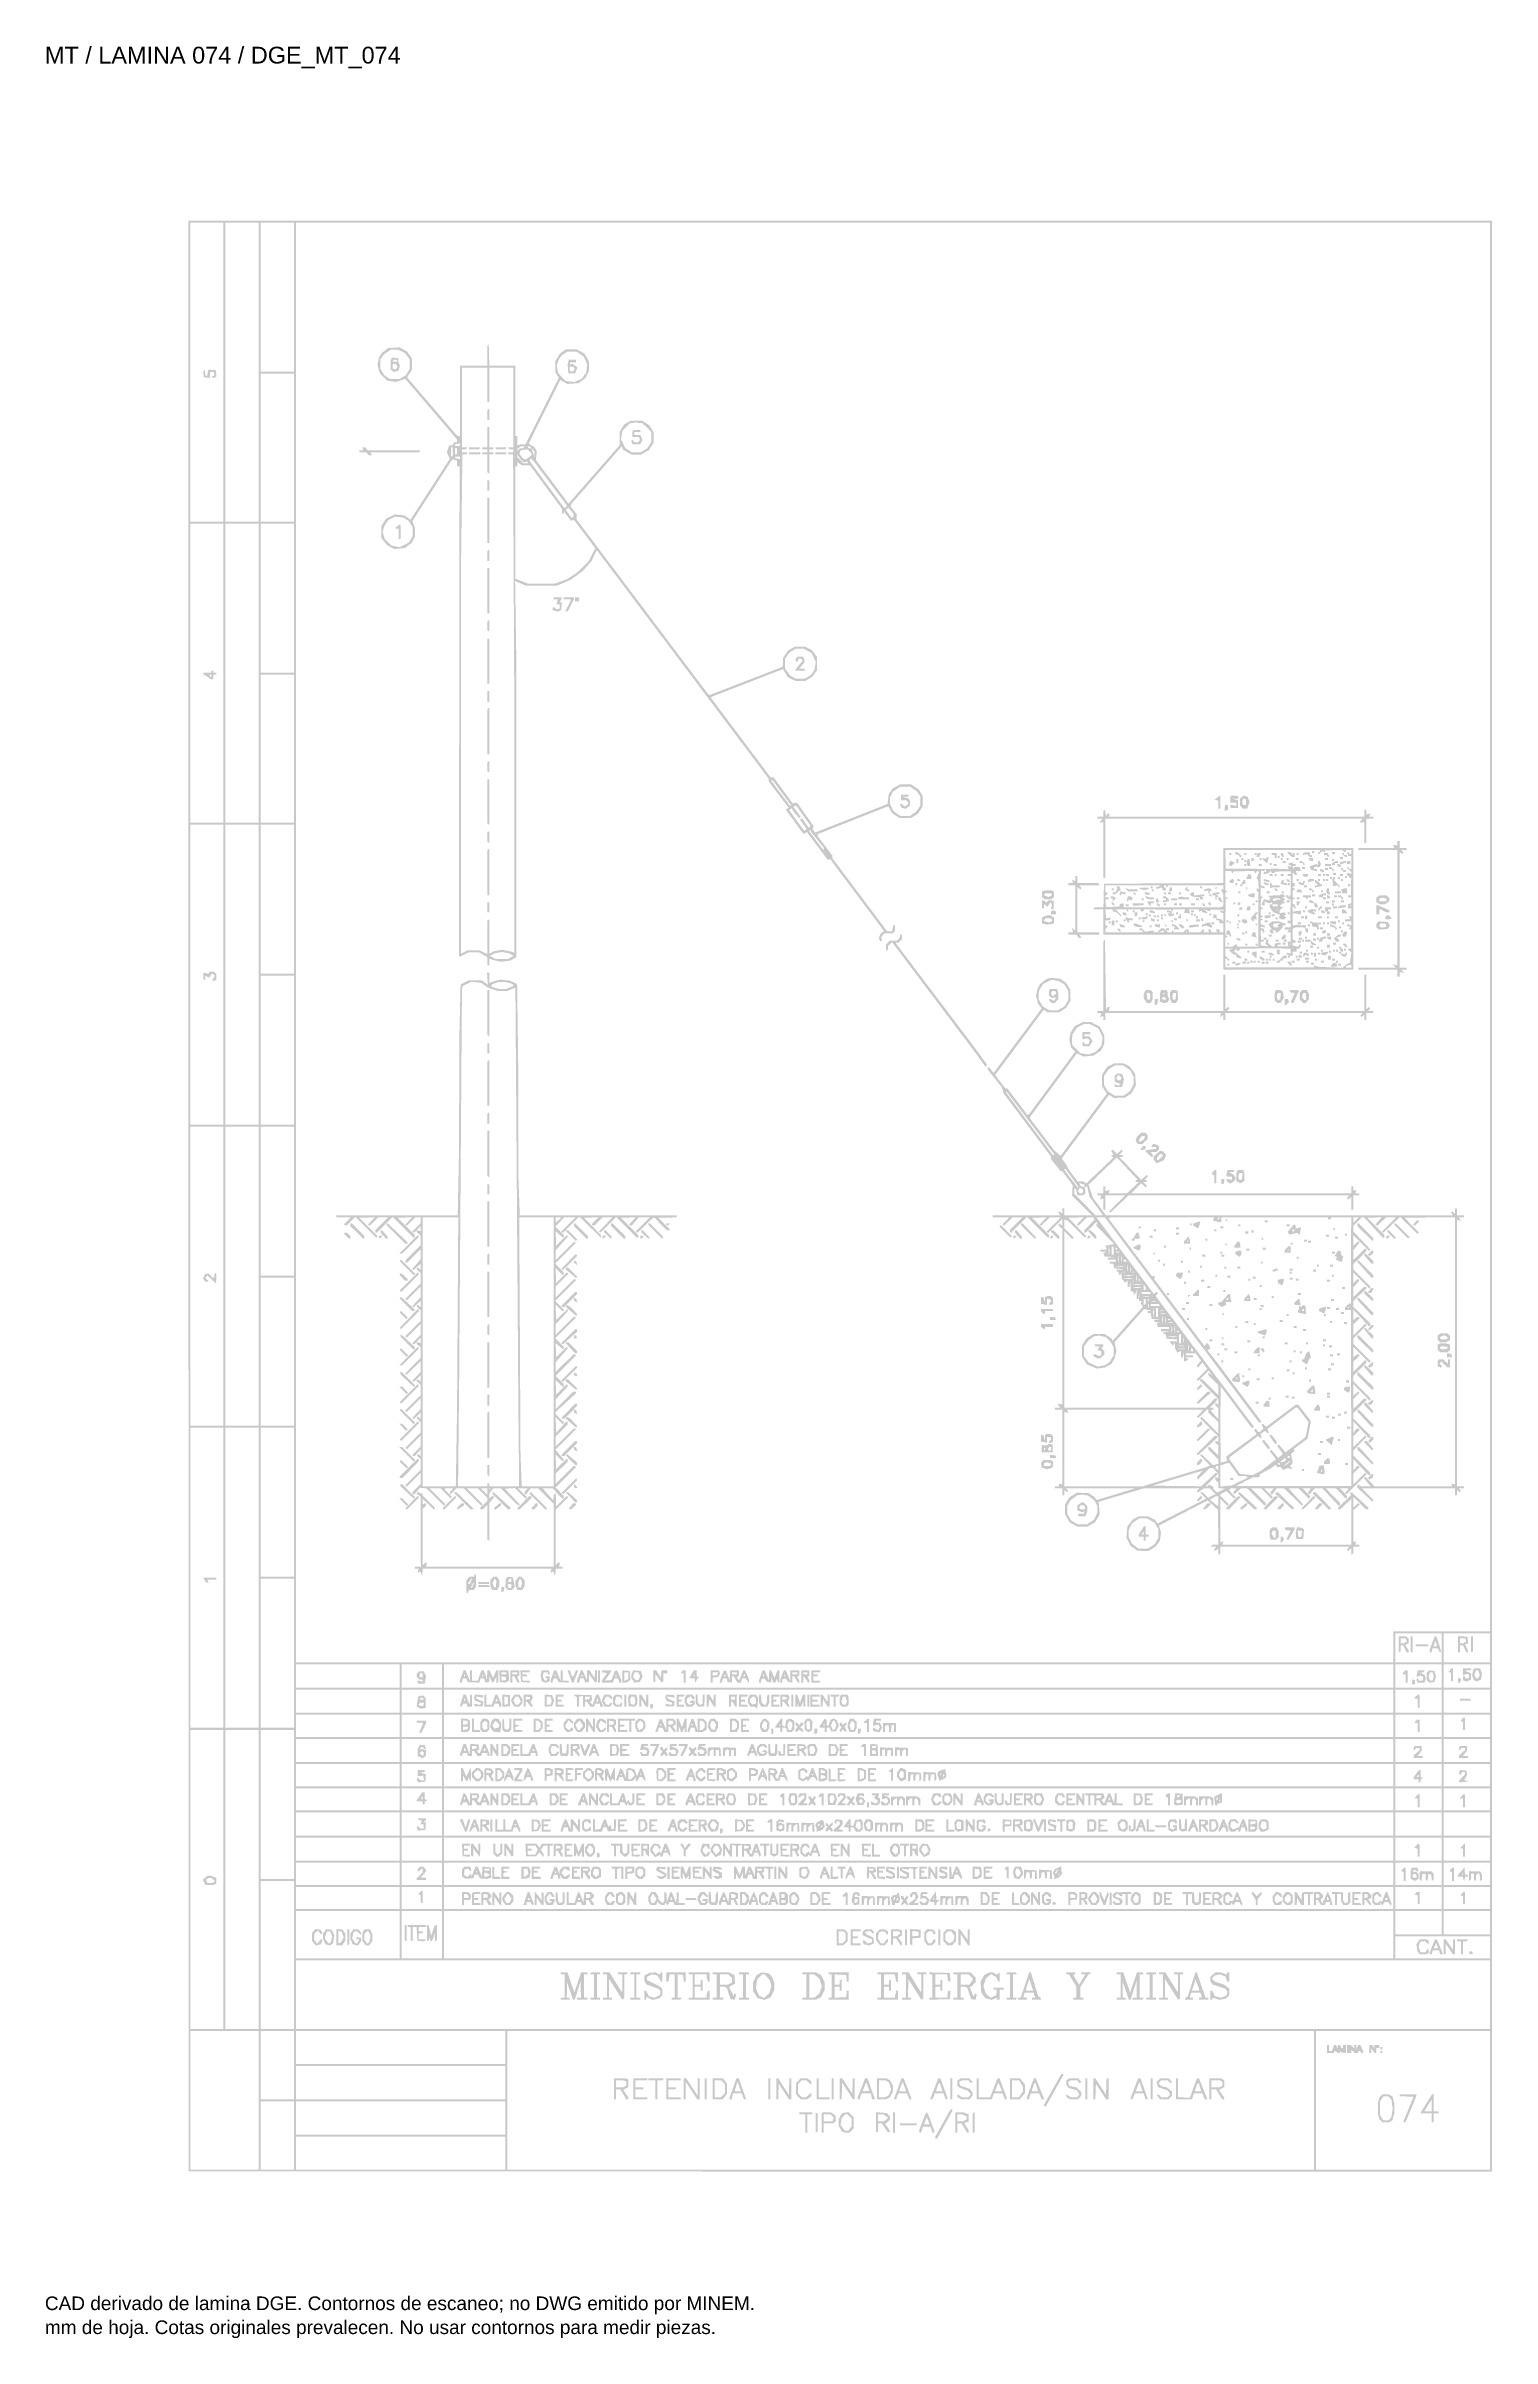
# Paper-space layout 'AN-19-DGE-074' of a CAD drawing. Header units: metres, sheet in millimetres. Extents: x 12 to 193, y 4 to 291.
import ezdxf

# ---------------------------------------------------------------- set-up
doc = ezdxf.new("R2010")
doc.units = ezdxf.units.M
doc.layers.add('DGE_DATOS', color=7, linetype='Continuous', lineweight=0)
doc.layers.add('DGE_RELLENO', color=7, linetype='Continuous', lineweight=0)
doc.styles.add('DGE_ARIAL', font='arial.ttf')

# ---------------------------------------------------------------- blocks, each defined once
blk = doc.blocks.new('LP_REF_DGE_MT_074')
at = {"layer": 'DGE_RELLENO'}
h = blk.add_hatch(color=7, dxfattribs=at)
h.paths.add_polyline_path([(29.9569, 147.3677), (29.9884, 25.3601), (111.5042, 25.3286), (193.0199, 25.297), (193.0199, 147.3361), (193.0199, 269.3752), (111.4726, 269.3752), (29.9253, 269.3752)], flags=0)
h.paths.add_polyline_path([(34.3334, 250.4207), (34.3334, 231.7181), (32.2554, 231.7181), (30.1773, 231.7181), (30.1773, 250.4207), (30.1773, 269.1233), (32.2554, 269.1233), (34.3334, 269.1233)], flags=0)
h.paths.add_polyline_path([(38.7414, 250.4207), (38.7414, 231.7181), (36.6633, 231.7181), (34.5853, 231.7181), (34.5853, 250.4207), (34.5853, 269.1233), (36.6633, 269.1233), (38.7414, 269.1233)], flags=0)
h.paths.add_polyline_path([(43.1493, 259.8035), (43.1493, 250.4837), (41.0713, 250.4837), (38.9932, 250.4837), (38.9932, 259.8035), (38.9932, 269.1233), (41.0713, 269.1233), (43.1493, 269.1233)], flags=0)
h.paths.add_polyline_path([(192.768, 181.026), (192.768, 92.9287), (186.7228, 92.9287), (180.6776, 92.9287), (180.6776, 90.9766), (180.6776, 89.0244), (112.0394, 89.0244), (43.4012, 89.0244), (43.4012, 179.0739), (43.4012, 269.1233), (118.0846, 269.1233), (192.768, 269.1233)], flags=0)
h.paths.add_polyline_path([(43.1493, 240.975), (43.1493, 231.7181), (41.0713, 231.7181), (38.9932, 231.7181), (38.9932, 240.975), (38.9932, 250.2318), (41.0713, 250.2318), (43.1493, 250.2318)], flags=0)
h.paths.add_polyline_path([(34.3334, 212.7637), (34.3334, 194.0611), (32.2554, 194.0611), (30.1773, 194.0611), (30.1773, 212.7637), (30.1773, 231.4663), (32.2554, 231.4663), (34.3334, 231.4663)], flags=0)
h.paths.add_polyline_path([(38.7414, 212.7637), (38.7414, 194.0611), (36.6633, 194.0611), (34.5853, 194.0611), (34.5853, 212.7637), (34.5853, 231.4663), (36.6633, 231.4663), (38.7414, 231.4663)], flags=0)
h.paths.add_polyline_path([(43.1493, 222.1465), (43.1493, 212.8267), (41.0713, 212.8267), (38.9932, 212.8267), (38.9932, 222.1465), (38.9932, 231.4663), (41.0713, 231.4663), (43.1493, 231.4663)], flags=0)
h.paths.add_polyline_path([(43.1493, 203.3179), (43.1493, 194.0611), (41.0713, 194.0611), (38.9932, 194.0611), (38.9932, 203.3179), (38.9932, 212.5748), (41.0713, 212.5748), (43.1493, 212.5748)], flags=0)
h.paths.add_polyline_path([(34.3334, 175.0437), (34.3334, 156.2781), (32.2554, 156.2781), (30.1773, 156.2781), (30.1773, 175.0437), (30.1773, 193.8092), (32.2554, 193.8092), (34.3334, 193.8092)], flags=0)
h.paths.add_polyline_path([(38.7414, 175.0437), (38.7414, 156.2781), (36.6633, 156.2781), (34.5853, 156.2781), (34.5853, 175.0437), (34.5853, 193.8092), (36.6633, 193.8092), (38.7414, 193.8092)], flags=0)
h.paths.add_polyline_path([(43.1493, 184.4894), (43.1493, 175.1696), (41.0713, 175.1696), (38.9932, 175.1696), (38.9932, 184.4894), (38.9932, 193.8092), (41.0713, 193.8092), (43.1493, 193.8092)], flags=0)
h.paths.add_polyline_path([(43.1493, 165.5979), (43.1493, 156.2781), (41.0713, 156.2781), (38.9932, 156.2781), (38.9932, 165.5979), (38.9932, 174.9177), (41.0713, 174.9177), (43.1493, 174.9177)], flags=0)
h.paths.add_polyline_path([(34.3334, 137.3237), (34.3334, 118.6211), (32.2554, 118.6211), (30.1773, 118.6211), (30.1773, 137.3237), (30.1773, 156.0263), (32.2554, 156.0263), (34.3334, 156.0263)], flags=0)
h.paths.add_polyline_path([(38.7414, 137.3237), (38.7414, 118.6211), (36.6633, 118.6211), (34.5853, 118.6211), (34.5853, 137.3237), (34.5853, 156.0263), (36.6633, 156.0263), (38.7414, 156.0263)], flags=0)
h.paths.add_polyline_path([(43.1493, 146.7065), (43.1493, 137.3867), (41.0713, 137.3867), (38.9932, 137.3867), (38.9932, 146.7065), (38.9932, 156.0263), (41.0713, 156.0263), (43.1493, 156.0263)], flags=0)
h.paths.add_polyline_path([(43.1493, 127.8779), (43.1493, 118.6211), (41.0713, 118.6211), (38.9932, 118.6211), (38.9932, 127.8779), (38.9932, 137.1348), (41.0713, 137.1348), (43.1493, 137.1348)], flags=0)
h.paths.add_polyline_path([(34.3334, 99.6037), (34.3334, 80.8381), (32.2554, 80.8381), (30.1773, 80.8381), (30.1773, 99.6037), (30.1773, 118.3692), (32.2554, 118.3692), (34.3334, 118.3692)], flags=0)
h.paths.add_polyline_path([(38.7414, 99.6037), (38.7414, 80.8381), (36.6633, 80.8381), (34.5853, 80.8381), (34.5853, 99.6037), (34.5853, 118.3692), (36.6633, 118.3692), (38.7414, 118.3692)], flags=0)
h.paths.add_polyline_path([(43.1493, 109.0494), (43.1493, 99.7296), (41.0713, 99.7296), (38.9932, 99.7296), (38.9932, 109.0494), (38.9932, 118.3692), (41.0713, 118.3692), (43.1493, 118.3692)], flags=0)
h.paths.add_polyline_path([(43.1493, 90.1579), (43.1493, 80.8381), (41.0713, 80.8381), (38.9932, 80.8381), (38.9932, 90.1579), (38.9932, 99.4777), (41.0713, 99.4777), (43.1493, 99.4777)], flags=0)
h.paths.add_polyline_path([(186.7228, 90.8506), (186.7228, 89.0244), (183.8262, 89.0244), (180.9295, 89.0244), (180.9295, 90.8506), (180.9295, 92.6768), (183.8262, 92.6768), (186.7228, 92.6768)], flags=0)
h.paths.add_polyline_path([(192.768, 90.8506), (192.768, 89.0244), (189.8714, 89.0244), (186.9747, 89.0244), (186.9747, 90.8506), (186.9747, 92.6768), (189.8714, 92.6768), (192.768, 92.6768)], flags=0)
h.paths.add_polyline_path([(56.3732, 87.3242), (56.3732, 85.8759), (49.8872, 85.8759), (43.4012, 85.8759), (43.4012, 87.3242), (43.4012, 88.7726), (49.8872, 88.7726), (56.3732, 88.7726)], flags=0)
h.paths.add_polyline_path([(61.6627, 87.3242), (61.6627, 85.8759), (59.1439, 85.8759), (56.6251, 85.8759), (56.6251, 87.3242), (56.6251, 88.7726), (59.1439, 88.7726), (61.6627, 88.7726)], flags=0)
h.paths.add_polyline_path([(180.6776, 87.3242), (180.6776, 85.8759), (121.2961, 85.8759), (61.9146, 85.8759), (61.9146, 87.3242), (61.9146, 88.7726), (121.2961, 88.7726), (180.6776, 88.7726)], flags=0)
h.paths.add_polyline_path([(186.7228, 87.3242), (186.7228, 85.8759), (183.8262, 85.8759), (180.9295, 85.8759), (180.9295, 87.3242), (180.9295, 88.7726), (183.8262, 88.7726), (186.7228, 88.7726)], flags=0)
h.paths.add_polyline_path([(192.768, 87.3242), (192.768, 85.8759), (189.8714, 85.8759), (186.9747, 85.8759), (186.9747, 87.3242), (186.9747, 88.7726), (189.8714, 88.7726), (192.768, 88.7726)], flags=0)
h.paths.add_polyline_path([(56.3732, 84.1756), (56.3732, 82.7273), (49.8872, 82.7273), (43.4012, 82.7273), (43.4012, 84.1756), (43.4012, 85.624), (49.8872, 85.624), (56.3732, 85.624)], flags=0)
h.paths.add_polyline_path([(61.6627, 84.1756), (61.6627, 82.7273), (59.1439, 82.7273), (56.6251, 82.7273), (56.6251, 84.1756), (56.6251, 85.624), (59.1439, 85.624), (61.6627, 85.624)], flags=0)
h.paths.add_polyline_path([(180.6776, 84.1756), (180.6776, 82.7273), (121.2961, 82.7273), (61.9146, 82.7273), (61.9146, 84.1756), (61.9146, 85.624), (121.2961, 85.624), (180.6776, 85.624)], flags=0)
h.paths.add_polyline_path([(186.7228, 84.1756), (186.7228, 82.7273), (183.8262, 82.7273), (180.9295, 82.7273), (180.9295, 84.1756), (180.9295, 85.624), (183.8262, 85.624), (186.7228, 85.624)], flags=0)
h.paths.add_polyline_path([(192.768, 84.1756), (192.768, 82.7273), (189.8714, 82.7273), (186.9747, 82.7273), (186.9747, 84.1756), (186.9747, 85.624), (189.8714, 85.624), (192.768, 85.624)], flags=0)
h.paths.add_polyline_path([(56.3732, 81.09), (56.3732, 79.7046), (49.8872, 79.7046), (43.4012, 79.7046), (43.4012, 81.09), (43.4012, 82.4754), (49.8872, 82.4754), (56.3732, 82.4754)], flags=0)
h.paths.add_polyline_path([(61.6627, 81.09), (61.6627, 79.7046), (59.1439, 79.7046), (56.6251, 79.7046), (56.6251, 81.09), (56.6251, 82.4754), (59.1439, 82.4754), (61.6627, 82.4754)], flags=0)
h.paths.add_polyline_path([(180.6776, 81.09), (180.6776, 79.7046), (121.2961, 79.7046), (61.9146, 79.7046), (61.9146, 81.09), (61.9146, 82.4754), (121.2961, 82.4754), (180.6776, 82.4754)], flags=0)
h.paths.add_polyline_path([(186.7228, 81.09), (186.7228, 79.7046), (183.8262, 79.7046), (180.9295, 79.7046), (180.9295, 81.09), (180.9295, 82.4754), (183.8262, 82.4754), (186.7228, 82.4754)], flags=0)
h.paths.add_polyline_path([(192.768, 81.09), (192.768, 79.7046), (189.8714, 79.7046), (186.9747, 79.7046), (186.9747, 81.09), (186.9747, 82.4754), (189.8714, 82.4754), (192.768, 82.4754)], flags=0)
h.paths.add_polyline_path([(34.3334, 61.8837), (34.3334, 43.1811), (32.2554, 43.1811), (30.1773, 43.1811), (30.1773, 61.8837), (30.1773, 80.5862), (32.2554, 80.5862), (34.3334, 80.5862)], flags=0)
h.paths.add_polyline_path([(38.7414, 61.8837), (38.7414, 43.1811), (36.6633, 43.1811), (34.5853, 43.1811), (34.5853, 61.8837), (34.5853, 80.5862), (36.6633, 80.5862), (38.7414, 80.5862)], flags=0)
h.paths.add_polyline_path([(43.1493, 71.2664), (43.1493, 61.9466), (41.0713, 61.9466), (38.9932, 61.9466), (38.9932, 71.2664), (38.9932, 80.5862), (41.0713, 80.5862), (43.1493, 80.5862)], flags=0)
h.paths.add_polyline_path([(56.3732, 78.0044), (56.3732, 76.5561), (49.8872, 76.5561), (43.4012, 76.5561), (43.4012, 78.0044), (43.4012, 79.4528), (49.8872, 79.4528), (56.3732, 79.4528)], flags=0)
h.paths.add_polyline_path([(61.6627, 78.0044), (61.6627, 76.5561), (59.1439, 76.5561), (56.6251, 76.5561), (56.6251, 78.0044), (56.6251, 79.4528), (59.1439, 79.4528), (61.6627, 79.4528)], flags=0)
h.paths.add_polyline_path([(180.6776, 78.0044), (180.6776, 76.5561), (121.2961, 76.5561), (61.9146, 76.5561), (61.9146, 78.0044), (61.9146, 79.4528), (121.2961, 79.4528), (180.6776, 79.4528)], flags=0)
h.paths.add_polyline_path([(186.7228, 78.0044), (186.7228, 76.5561), (183.8262, 76.5561), (180.9295, 76.5561), (180.9295, 78.0044), (180.9295, 79.4528), (183.8262, 79.4528), (186.7228, 79.4528)], flags=0)
h.paths.add_polyline_path([(192.768, 78.0044), (192.768, 76.5561), (189.8714, 76.5561), (186.9747, 76.5561), (186.9747, 78.0044), (186.9747, 79.4528), (189.8714, 79.4528), (192.768, 79.4528)], flags=0)
h.paths.add_polyline_path([(56.3732, 74.9188), (56.3732, 73.5334), (49.8872, 73.5334), (43.4012, 73.5334), (43.4012, 74.9188), (43.4012, 76.3042), (49.8872, 76.3042), (56.3732, 76.3042)], flags=0)
h.paths.add_polyline_path([(61.6627, 74.9188), (61.6627, 73.5334), (59.1439, 73.5334), (56.6251, 73.5334), (56.6251, 74.9188), (56.6251, 76.3042), (59.1439, 76.3042), (61.6627, 76.3042)], flags=0)
h.paths.add_polyline_path([(180.6776, 74.9188), (180.6776, 73.5334), (121.2961, 73.5334), (61.9146, 73.5334), (61.9146, 74.9188), (61.9146, 76.3042), (121.2961, 76.3042), (180.6776, 76.3042)], flags=0)
h.paths.add_polyline_path([(186.7228, 74.9188), (186.7228, 73.5334), (183.8262, 73.5334), (180.9295, 73.5334), (180.9295, 74.9188), (180.9295, 76.3042), (183.8262, 76.3042), (186.7228, 76.3042)], flags=0)
h.paths.add_polyline_path([(192.768, 74.9188), (192.768, 73.5334), (189.8714, 73.5334), (186.9747, 73.5334), (186.9747, 74.9188), (186.9747, 76.3042), (189.8714, 76.3042), (192.768, 76.3042)], flags=0)
h.paths.add_polyline_path([(56.3732, 71.8962), (56.3732, 70.5108), (49.8872, 70.5108), (43.4012, 70.5108), (43.4012, 71.8962), (43.4012, 73.2815), (49.8872, 73.2815), (56.3732, 73.2815)], flags=0)
h.paths.add_polyline_path([(61.6627, 71.8962), (61.6627, 70.5108), (59.1439, 70.5108), (56.6251, 70.5108), (56.6251, 71.8962), (56.6251, 73.2815), (59.1439, 73.2815), (61.6627, 73.2815)], flags=0)
h.paths.add_polyline_path([(180.6776, 71.8962), (180.6776, 70.5108), (121.2961, 70.5108), (61.9146, 70.5108), (61.9146, 71.8962), (61.9146, 73.2815), (121.2961, 73.2815), (180.6776, 73.2815)], flags=0)
h.paths.add_polyline_path([(186.7228, 71.8962), (186.7228, 70.5108), (183.8262, 70.5108), (180.9295, 70.5108), (180.9295, 71.8962), (180.9295, 73.2815), (183.8262, 73.2815), (186.7228, 73.2815)], flags=0)
h.paths.add_polyline_path([(192.768, 71.8962), (192.768, 70.5108), (189.8714, 70.5108), (186.9747, 70.5108), (186.9747, 71.8962), (186.9747, 73.2815), (189.8714, 73.2815), (192.768, 73.2815)], flags=0)
h.paths.add_polyline_path([(56.3732, 68.8106), (56.3732, 67.3622), (49.8872, 67.3622), (43.4012, 67.3622), (43.4012, 68.8106), (43.4012, 70.2589), (49.8872, 70.2589), (56.3732, 70.2589)], flags=0)
h.paths.add_polyline_path([(61.6627, 68.8106), (61.6627, 67.3622), (59.1439, 67.3622), (56.6251, 67.3622), (56.6251, 68.8106), (56.6251, 70.2589), (59.1439, 70.2589), (61.6627, 70.2589)], flags=0)
h.paths.add_polyline_path([(180.6776, 68.8106), (180.6776, 67.3622), (121.2961, 67.3622), (61.9146, 67.3622), (61.9146, 68.8106), (61.9146, 70.2589), (121.2961, 70.2589), (180.6776, 70.2589)], flags=0)
h.paths.add_polyline_path([(186.7228, 68.8106), (186.7228, 67.3622), (183.8262, 67.3622), (180.9295, 67.3622), (180.9295, 68.8106), (180.9295, 70.2589), (183.8262, 70.2589), (186.7228, 70.2589)], flags=0)
h.paths.add_polyline_path([(192.768, 68.8106), (192.768, 67.3622), (189.8714, 67.3622), (186.9747, 67.3622), (186.9747, 68.8106), (186.9747, 70.2589), (189.8714, 70.2589), (192.768, 70.2589)], flags=0)
h.paths.add_polyline_path([(56.3732, 65.662), (56.3732, 64.2136), (49.8872, 64.2136), (43.4012, 64.2136), (43.4012, 65.662), (43.4012, 67.1103), (49.8872, 67.1103), (56.3732, 67.1103)], flags=0)
h.paths.add_polyline_path([(61.6627, 65.662), (61.6627, 64.2136), (59.1439, 64.2136), (56.6251, 64.2136), (56.6251, 65.662), (56.6251, 67.1103), (59.1439, 67.1103), (61.6627, 67.1103)], flags=0)
h.paths.add_polyline_path([(180.6776, 65.662), (180.6776, 64.2136), (121.2961, 64.2136), (61.9146, 64.2136), (61.9146, 65.662), (61.9146, 67.1103), (121.2961, 67.1103), (180.6776, 67.1103)], flags=0)
h.paths.add_polyline_path([(186.7228, 65.662), (186.7228, 64.2136), (183.8262, 64.2136), (180.9295, 64.2136), (180.9295, 65.662), (180.9295, 67.1103), (183.8262, 67.1103), (186.7228, 67.1103)], flags=0)
h.paths.add_polyline_path([(192.768, 65.662), (192.768, 64.2136), (189.8714, 64.2136), (186.9747, 64.2136), (186.9747, 65.662), (186.9747, 67.1103), (189.8714, 67.1103), (192.768, 67.1103)], flags=0)
h.paths.add_polyline_path([(56.3732, 62.5764), (56.3732, 61.191), (49.8872, 61.191), (43.4012, 61.191), (43.4012, 62.5764), (43.4012, 63.9617), (49.8872, 63.9617), (56.3732, 63.9617)], flags=0)
h.paths.add_polyline_path([(61.6627, 62.5764), (61.6627, 61.191), (59.1439, 61.191), (56.6251, 61.191), (56.6251, 62.5764), (56.6251, 63.9617), (59.1439, 63.9617), (61.6627, 63.9617)], flags=0)
h.paths.add_polyline_path([(180.6776, 62.5764), (180.6776, 61.191), (121.2961, 61.191), (61.9146, 61.191), (61.9146, 62.5764), (61.9146, 63.9617), (121.2961, 63.9617), (180.6776, 63.9617)], flags=0)
h.paths.add_polyline_path([(186.7228, 62.5764), (186.7228, 61.191), (183.8262, 61.191), (180.9295, 61.191), (180.9295, 62.5764), (180.9295, 63.9617), (183.8262, 63.9617), (186.7228, 63.9617)], flags=0)
h.paths.add_polyline_path([(192.768, 62.5764), (192.768, 61.191), (189.8714, 61.191), (186.9747, 61.191), (186.9747, 62.5764), (186.9747, 63.9617), (189.8714, 63.9617), (192.768, 63.9617)], flags=0)
h.paths.add_polyline_path([(43.1493, 52.4379), (43.1493, 43.1811), (41.0713, 43.1811), (38.9932, 43.1811), (38.9932, 52.4379), (38.9932, 61.6948), (41.0713, 61.6948), (43.1493, 61.6948)], flags=0)
h.paths.add_polyline_path([(56.3732, 59.5537), (56.3732, 58.1683), (49.8872, 58.1683), (43.4012, 58.1683), (43.4012, 59.5537), (43.4012, 60.9391), (49.8872, 60.9391), (56.3732, 60.9391)], flags=0)
h.paths.add_polyline_path([(61.6627, 59.5537), (61.6627, 58.1683), (59.1439, 58.1683), (56.6251, 58.1683), (56.6251, 59.5537), (56.6251, 60.9391), (59.1439, 60.9391), (61.6627, 60.9391)], flags=0)
h.paths.add_polyline_path([(180.6776, 59.5537), (180.6776, 58.1683), (121.2961, 58.1683), (61.9146, 58.1683), (61.9146, 59.5537), (61.9146, 60.9391), (121.2961, 60.9391), (180.6776, 60.9391)], flags=0)
h.paths.add_polyline_path([(186.7228, 59.5537), (186.7228, 58.1683), (183.8262, 58.1683), (180.9295, 58.1683), (180.9295, 59.5537), (180.9295, 60.9391), (183.8262, 60.9391), (186.7228, 60.9391)], flags=0)
h.paths.add_polyline_path([(192.768, 59.5537), (192.768, 58.1683), (189.8714, 58.1683), (186.9747, 58.1683), (186.9747, 59.5537), (186.9747, 60.9391), (189.8714, 60.9391), (192.768, 60.9391)], flags=0)
h.paths.add_polyline_path([(56.3732, 54.9568), (56.3732, 51.9971), (49.8872, 51.9971), (43.4012, 51.9971), (43.4012, 54.9568), (43.4012, 57.9165), (49.8872, 57.9165), (56.3732, 57.9165)], flags=0)
h.paths.add_polyline_path([(61.6627, 54.9568), (61.6627, 51.9971), (59.1439, 51.9971), (56.6251, 51.9971), (56.6251, 54.9568), (56.6251, 57.9165), (59.1439, 57.9165), (61.6627, 57.9165)], flags=0)
h.paths.add_polyline_path([(180.6776, 54.9568), (180.6776, 51.9971), (121.2961, 51.9971), (61.9146, 51.9971), (61.9146, 54.9568), (61.9146, 57.9165), (121.2961, 57.9165), (180.6776, 57.9165)], flags=0)
h.paths.add_polyline_path([(186.7228, 56.4681), (186.7228, 55.0198), (183.8262, 55.0198), (180.9295, 55.0198), (180.9295, 56.4681), (180.9295, 57.9165), (183.8262, 57.9165), (186.7228, 57.9165)], flags=0)
h.paths.add_polyline_path([(192.768, 56.4681), (192.768, 55.0198), (189.8714, 55.0198), (186.9747, 55.0198), (186.9747, 56.4681), (186.9747, 57.9165), (189.8714, 57.9165), (192.768, 57.9165)], flags=0)
h.paths.add_polyline_path([(192.768, 53.3825), (192.768, 51.9971), (186.8488, 51.9971), (180.9295, 51.9971), (180.9295, 53.3825), (180.9295, 54.7679), (186.8488, 54.7679), (192.768, 54.7679)], flags=0)
h.paths.add_polyline_path([(192.768, 47.4632), (192.768, 43.1811), (118.0846, 43.1811), (43.4012, 43.1811), (43.4012, 47.4632), (43.4012, 51.7452), (118.0846, 51.7452), (192.768, 51.7452)], flags=0)
h.paths.add_polyline_path([(38.7414, 34.2391), (38.7414, 25.549), (34.4593, 25.549), (30.1773, 25.549), (30.1773, 34.2391), (30.1773, 42.9292), (34.4593, 42.9292), (38.7414, 42.9292)], flags=0)
h.paths.add_polyline_path([(43.1493, 38.6471), (43.1493, 34.3651), (41.0713, 34.3651), (38.9932, 34.3651), (38.9932, 38.6471), (38.9932, 42.9292), (41.0713, 42.9292), (43.1493, 42.9292)], flags=0)
h.paths.add_polyline_path([(69.5971, 40.8512), (69.5971, 38.7731), (56.4991, 38.7731), (43.4012, 38.7731), (43.4012, 40.8512), (43.4012, 42.9292), (56.4991, 42.9292), (69.5971, 42.9292)], flags=0)
h.paths.add_polyline_path([(170.7282, 34.2391), (170.7282, 25.549), (120.2886, 25.549), (69.8489, 25.549), (69.8489, 34.2391), (69.8489, 42.9292), (120.2886, 42.9292), (170.7282, 42.9292)], flags=0)
h.paths.add_polyline_path([(192.768, 34.2391), (192.768, 25.549), (181.8741, 25.549), (170.9801, 25.549), (170.9801, 34.2391), (170.9801, 42.9292), (181.8741, 42.9292), (192.768, 42.9292)], flags=0)
h.paths.add_polyline_path([(69.5971, 36.4431), (69.5971, 34.3651), (56.4991, 34.3651), (43.4012, 34.3651), (43.4012, 36.4431), (43.4012, 38.5212), (56.4991, 38.5212), (69.5971, 38.5212)], flags=0)
h.paths.add_polyline_path([(43.1493, 29.8311), (43.1493, 25.549), (41.0713, 25.549), (38.9932, 25.549), (38.9932, 29.8311), (38.9932, 34.1132), (41.0713, 34.1132), (43.1493, 34.1132)], flags=0)
h.paths.add_polyline_path([(69.5971, 32.0351), (69.5971, 29.9571), (56.4991, 29.9571), (43.4012, 29.9571), (43.4012, 32.0351), (43.4012, 34.1132), (56.4991, 34.1132), (69.5971, 34.1132)], flags=0)
h.paths.add_polyline_path([(69.5971, 27.6271), (69.5971, 25.549), (56.4991, 25.549), (43.4012, 25.549), (43.4012, 27.6271), (43.4012, 29.7052), (56.4991, 29.7052), (69.5971, 29.7052)], flags=0)
h.paths.add_polyline_path([(31.8929, 250.5873), (31.7946, 250.3761), (31.8361, 250.0835), (31.8775, 249.791), (32.2801, 249.752), (32.6826, 249.7131), (32.6579, 250.062), (32.6332, 250.4108), (32.854, 250.4566), (33.0747, 250.5023), (33.1557, 250.2914), (33.2366, 250.0804), (33.0645, 249.974), (32.8924, 249.8677), (32.9777, 249.7823), (33.0631, 249.6969), (33.2655, 249.7746), (33.4679, 249.8522), (33.4284, 250.2624), (33.3888, 250.6726), (32.9149, 250.7118), (32.441, 250.751), (32.3639, 250.3654), (32.2868, 249.9799), (32.1846, 249.9799), (32.0824, 249.9799), (32.0368, 250.3892), (31.9912, 250.7985)], flags=0)
h.paths.add_polyline_path([(67.4246, 253.8111), (67.3301, 253.7162), (67.3301, 252.4778), (67.3301, 251.2393), (65.6299, 251.2393), (63.9297, 251.2393), (63.9297, 246.8221), (63.9297, 242.4048), (63.7391, 242.4456), (63.5485, 242.4863), (60.4201, 246.1378), (57.2917, 249.7892), (57.6047, 250.2621), (57.9176, 250.7351), (57.9113, 251.4367), (57.905, 252.1384), (57.6135, 252.5638), (57.3221, 252.9891), (56.8365, 253.2621), (56.3509, 253.535), (55.6264, 253.4826), (54.9019, 253.4302), (54.5442, 253.1488), (54.1864, 252.8673), (54.0041, 252.607), (53.8217, 252.3466), (53.7095, 251.8474), (53.5974, 251.3482), (53.738, 250.8261), (53.8786, 250.3039), (54.3437, 249.8387), (54.8089, 249.3736), (55.3719, 249.2891), (55.935, 249.2047), (56.4986, 249.3989), (57.0623, 249.5931), (57.1472, 249.5031), (57.2321, 249.4132), (60.392, 245.7112), (63.5519, 242.0092), (63.5519, 241.8384), (63.5519, 241.6677), (63.359, 241.6677), (63.1661, 241.6677), (63.0936, 241.4787), (63.0211, 241.2898), (62.7925, 241.2898), (62.5639, 241.2898), (62.4219, 240.8598), (62.28, 240.4298), (62.4575, 240.0052), (62.6349, 239.5806), (60.1829, 235.7766), (57.7309, 231.9725), (57.3508, 232.2432), (56.9707, 232.5139), (56.3653, 232.572), (55.76, 232.6302), (55.2165, 232.3642), (54.673, 232.0982), (54.3686, 231.626), (54.0643, 231.1539), (54.0643, 230.4272), (54.0643, 229.7005), (54.4347, 229.2427), (54.8052, 228.785), (55.2429, 228.5428), (55.6805, 228.3006), (56.3506, 228.3639), (57.0206, 228.4272), (57.4527, 228.7568), (57.8847, 229.0864), (58.0852, 229.4739), (58.2856, 229.8614), (58.2934, 230.3807), (58.3013, 230.8999), (58.1379, 231.3517), (57.9745, 231.8035), (60.4002, 235.5706), (62.826, 239.3377), (62.9077, 239.428), (62.9895, 239.5184), (63.2707, 239.4448), (63.5519, 239.3713), (63.5519, 239.0082), (63.5519, 238.645), (63.7093, 238.645), (63.8667, 238.645), (63.8229, 207.9778), (63.779, 177.3107), (63.8594, 177.3107), (63.9397, 177.3107), (64.4511, 177.5715), (64.9625, 177.8324), (65.6408, 177.8324), (66.3192, 177.8324), (66.8247, 177.5484), (67.3301, 177.2643), (67.3301, 176.7911), (67.3301, 176.318), (67.4561, 176.2401), (67.582, 176.1623), (67.582, 176.624), (67.582, 177.0857), (67.8024, 176.9947), (68.0228, 176.9037), (68.5259, 176.7847), (69.0291, 176.6658), (69.6491, 176.7511), (70.2691, 176.8363), (70.6283, 177.0548), (70.9875, 177.2732), (70.9857, 195.2703), (70.9839, 213.2675), (70.8998, 218.7837), (70.8156, 224.2999), (71.4973, 224.0119), (72.1789, 223.724), (74.131, 223.7312), (76.0831, 223.7383), (76.8755, 224.0686), (77.6679, 224.3988), (78.4675, 224.9695), (79.2671, 225.5401), (79.7995, 226.1417), (80.3319, 226.7434), (80.6581, 227.4046), (80.9843, 228.0658), (81.0525, 228.06), (81.1207, 228.0542), (91.8258, 213.8162), (102.5308, 199.5782), (102.532, 199.3979), (102.5331, 199.2175), (103.7817, 197.5733), (105.0304, 195.9292), (104.8511, 195.8174), (104.6718, 195.7055), (104.7978, 195.5235), (104.9237, 195.3414), (105.8486, 194.0716), (106.7735, 192.8019), (106.8986, 192.7246), (107.0237, 192.6473), (107.1589, 192.7826), (107.2942, 192.9178), (108.605, 191.1668), (109.9159, 189.4158), (110.0646, 189.4666), (110.2132, 189.5173), (113.5795, 185.0198), (116.9458, 180.5222), (116.7128, 180.3263), (116.4799, 180.1303), (116.3978, 179.8717), (116.3157, 179.6131), (116.3947, 179.4072), (116.4738, 179.2013), (116.5951, 179.2762), (116.7164, 179.3512), (116.6544, 179.5129), (116.5923, 179.6747), (116.7789, 179.941), (116.9654, 180.2074), (117.4998, 180.2074), (118.0342, 180.2074), (118.1854, 180.3585), (118.3365, 180.5096), (118.3365, 180.8623), (118.3365, 181.2149), (118.2263, 181.2149), (118.1161, 181.2149), (118.0405, 180.8371), (117.965, 180.4592), (117.6616, 180.4592), (117.3583, 180.4592), (113.9117, 185.0644), (110.4651, 189.6696), (110.498, 189.7915), (110.5309, 189.9134), (109.5849, 191.1626), (108.639, 192.4117), (108.639, 192.5231), (108.639, 192.6344), (112.8755, 194.3087), (117.1121, 195.983), (117.315, 196.0358), (117.5179, 196.0887), (117.7422, 195.6731), (117.9666, 195.2576), (118.4337, 194.9532), (118.9008, 194.6488), (119.6088, 194.6488), (120.3169, 194.6488), (120.7687, 194.9281), (121.2204, 195.2073), (121.4967, 195.6542), (121.7729, 196.1012), (121.7729, 196.763), (121.7729, 197.4248), (121.5376, 197.823), (121.3024, 198.2213), (120.8139, 198.5446), (120.3253, 198.8679), (119.6607, 198.8738), (118.996, 198.8798), (118.5088, 198.603), (118.0216, 198.3261), (117.786, 198.0073), (117.5503, 197.6886), (117.4711, 197.0462), (117.3919, 196.4039), (112.8608, 194.6158), (108.3297, 192.8276), (108.1695, 193.0563), (108.0093, 193.285), (108.0791, 193.4669), (108.149, 193.6489), (107.108, 195.1214), (106.0671, 196.594), (105.8047, 196.5281), (105.5423, 196.4623), (104.3514, 198.0929), (103.1605, 199.7235), (102.9716, 199.7267), (102.7827, 199.73), (99.0354, 204.7245), (95.2881, 209.719), (95.3394, 209.7703), (95.3907, 209.8216), (99.8478, 211.5489), (104.305, 213.2763), (104.6263, 212.7602), (104.9476, 212.2442), (105.4261, 212.0171), (105.9046, 211.79), (106.5092, 211.79), (107.1139, 211.79), (107.5593, 212.0653), (108.0048, 212.3406), (108.2904, 212.7411), (108.576, 213.1415), (108.576, 213.9699), (108.576, 214.7984), (108.2368, 215.2431), (107.8975, 215.6879), (107.4621, 215.8945), (107.0266, 216.1012), (106.4331, 216.1012), (105.8396, 216.1012), (105.3816, 215.8434), (104.9237, 215.5857), (104.6339, 215.1427), (104.3441, 214.6998), (104.3191, 214.1431), (104.294, 213.5865), (103.8532, 213.4103), (103.4124, 213.2342), (99.2871, 211.638), (95.1619, 210.0419), (95.0408, 210.1167), (94.9198, 210.1915), (86.7041, 221.1077), (78.4884, 232.0239), (78.5134, 232.3256), (78.5384, 232.6272), (78.1513, 233.1159), (77.7643, 233.6046), (77.8053, 233.7718), (77.8462, 233.9391), (80.9948, 237.5397), (84.1433, 241.1404), (84.2497, 240.9168), (84.356, 240.6931), (84.8594, 240.4102), (85.3628, 240.1273), (85.9695, 240.1273), (86.5762, 240.1273), (87.0599, 240.3995), (87.5437, 240.6718), (87.8451, 241.1324), (88.1465, 241.5931), (88.1465, 242.2476), (88.1465, 242.9021), (87.8702, 243.3491), (87.594, 243.796), (87.1281, 244.084), (86.6622, 244.3721), (85.9603, 244.3626), (85.2585, 244.3531), (84.8496, 244.1124), (84.4408, 243.8717), (84.1668, 243.4309), (83.8929, 242.9901), (83.8922, 242.1426), (83.8914, 241.2952), (80.6964, 237.6389), (77.5013, 233.9827), (75.4559, 236.7105), (73.4105, 239.4383), (73.4702, 239.9678), (73.5299, 240.4973), (73.3816, 240.7744), (73.2333, 241.0514), (72.871, 241.2718), (72.5087, 241.4921), (74.4848, 245.4741), (76.4609, 249.4561), (76.9017, 249.2065), (77.3425, 248.957), (78.0543, 249.0033), (78.7662, 249.0496), (79.2016, 249.3817), (79.6369, 249.7138), (79.8436, 250.1493), (80.0502, 250.5847), (80.0502, 251.1783), (80.0502, 251.7718), (79.7835, 252.2464), (79.5168, 252.721), (79.0129, 253.0041), (78.5091, 253.2873), (77.8339, 253.2812), (77.1586, 253.2752), (76.7871, 253.0107), (76.4157, 252.7462), (76.1255, 252.2767), (75.8354, 251.8072), (75.8354, 251.1052), (75.8354, 250.4032), (76.0551, 250.0678), (76.2749, 249.7324), (74.195, 245.5741), (72.1152, 241.4158), (71.811, 241.4158), (71.5068, 241.4158), (71.3076, 241.3393), (71.1084, 241.2629), (71.1084, 241.8431), (71.1084, 242.4233), (70.9824, 242.4233), (70.8565, 242.4233), (70.8565, 246.8313), (70.8565, 251.2393), (69.2235, 251.2393), (67.5905, 251.2393), (67.5548, 252.5727), (67.519, 253.906)], flags=0)
h.paths.add_polyline_path([(56.5817, 253.0478), (57.0171, 252.8412), (57.3249, 252.4377), (57.6326, 252.0342), (57.6326, 251.4312), (57.6326, 250.8283), (57.3894, 250.4356), (57.1462, 250.0429), (56.7308, 249.7983), (56.3153, 249.5536), (55.746, 249.5539), (55.1767, 249.5542), (54.8326, 249.7801), (54.4885, 250.006), (54.2147, 250.449), (53.9409, 250.8921), (53.9495, 251.4616), (53.9581, 252.0311), (54.2012, 252.3594), (54.4442, 252.6877), (54.8606, 252.9711), (55.277, 253.2544), (55.7116, 253.2544), (56.1462, 253.2544)], flags=0)
h.paths.add_polyline_path([(78.9325, 252.6954), (79.3845, 252.3882), (79.6058, 251.9219), (79.8271, 251.4556), (79.7665, 250.9182), (79.7059, 250.3807), (79.4398, 250.0069), (79.1736, 249.6331), (78.7125, 249.4143), (78.2514, 249.1955), (77.671, 249.2608), (77.0906, 249.3262), (76.6322, 249.8425), (76.1739, 250.3588), (76.097, 250.7685), (76.0201, 251.1782), (76.1361, 251.5826), (76.2521, 251.987), (76.444, 252.261), (76.6359, 252.535), (76.9892, 252.768), (77.3425, 253.0009), (77.9115, 253.0017), (78.4804, 253.0026)], flags=0)
h.paths.add_polyline_path([(67.3301, 248.8464), (67.3301, 246.7054), (67.4561, 246.7054), (67.582, 246.7054), (67.582, 248.8464), (67.582, 250.9875), (69.0933, 250.9875), (70.6046, 250.9875), (70.6046, 246.0127), (70.6046, 241.0379), (70.2823, 241.0379), (69.96, 241.0379), (70.0379, 240.912), (70.1157, 240.7861), (70.3601, 240.7861), (70.6046, 240.7861), (70.6046, 240.5971), (70.6046, 240.4082), (70.2897, 240.4082), (69.9749, 240.4082), (69.9749, 240.2823), (69.9749, 240.1563), (70.2689, 240.1563), (70.5629, 240.1563), (70.6467, 222.8706), (70.7304, 205.5849), (70.7305, 191.6862), (70.7305, 177.7875), (70.5101, 177.8726), (70.2897, 177.9578), (69.723, 178.0648), (69.1563, 178.1719), (68.6525, 178.0782), (68.1487, 177.9845), (67.8654, 177.8321), (67.582, 177.6796), (67.582, 179.8325), (67.582, 181.9854), (67.4561, 181.9076), (67.3301, 181.8298), (67.3301, 179.7591), (67.3301, 177.6885), (67.2609, 177.6885), (67.1917, 177.6885), (66.7959, 177.8931), (66.4001, 178.0978), (65.6299, 178.0978), (64.8597, 178.0978), (64.4576, 177.8899), (64.0556, 177.682), (64.0558, 202.2127), (64.0559, 226.7434), (64.1393, 233.4499), (64.2228, 240.1563), (64.517, 240.1563), (64.8113, 240.1563), (64.8113, 240.2823), (64.8113, 240.4082), (64.4964, 240.4082), (64.1816, 240.4082), (64.1816, 240.5971), (64.1816, 240.7861), (64.426, 240.7861), (64.6705, 240.7861), (64.7483, 240.912), (64.8261, 241.0379), (64.5039, 241.0379), (64.1816, 241.0379), (64.1816, 246.0127), (64.1816, 250.9875), (65.7558, 250.9875), (67.3301, 250.9875)], flags=0)
h.paths.add_polyline_path([(86.4813, 244.0606), (86.7207, 244.0606), (87.2897, 243.5154), (87.8586, 242.9703), (87.8581, 242.3504), (87.8577, 241.7306), (87.6074, 241.3202), (87.3571, 240.9097), (86.9467, 240.6594), (86.5362, 240.4092), (85.9843, 240.4087), (85.4325, 240.4082), (85.0172, 240.6649), (84.602, 240.9215), (84.3301, 241.4832), (84.0581, 242.045), (84.1455, 242.5623), (84.2329, 243.0797), (84.7141, 243.5609), (85.1953, 244.0421), (85.5509, 244.0948), (85.9065, 244.1475), (86.0742, 244.104), (86.242, 244.0606)], flags=0)
h.paths.add_polyline_path([(63.9297, 241.3803), (63.9297, 241.2188), (63.6148, 241.1928), (63.3, 241.1667), (63.3, 241.2825), (63.3, 241.3983), (63.5833, 241.4528), (63.8667, 241.5074), (63.8982, 241.5246), (63.9297, 241.5417)], flags=0)
h.paths.add_polyline_path([(71.927, 241.0379), (71.8491, 240.912), (71.6299, 240.912), (71.4106, 240.912), (71.2595, 240.7609), (71.1084, 240.6097), (71.1084, 240.7155), (71.1084, 240.8213), (71.3288, 240.9886), (71.5492, 241.1559), (71.777, 241.1599), (72.0048, 241.1639)], flags=0)
h.paths.add_polyline_path([(72.9405, 240.8306), (73.2494, 240.4974), (73.2348, 240.1065), (73.2201, 239.7155), (73.1647, 239.9674), (73.1093, 240.2193), (72.9751, 240.5657), (72.841, 240.912), (72.6748, 240.912), (72.5086, 240.912), (72.4307, 241.0379), (72.3529, 241.1639), (72.4923, 241.1639), (72.6317, 241.1639)], flags=0)
h.paths.add_polyline_path([(63.0124, 240.4712), (63.0214, 239.9045), (62.9088, 239.9045), (62.7962, 239.9045), (62.7962, 240.4712), (62.7962, 241.0379), (62.8998, 241.0379), (63.0034, 241.0379)], flags=0)
h.paths.add_polyline_path([(63.5519, 240.5342), (63.5519, 240.1563), (63.4259, 240.1563), (63.3, 240.1563), (63.3, 240.5342), (63.3, 240.912), (63.4259, 240.912), (63.5519, 240.912)], flags=0)
h.paths.add_polyline_path([(72.6197, 240.5342), (72.8715, 240.2823), (72.8715, 240.1655), (72.8715, 240.0487), (72.5336, 239.7829), (72.1957, 239.517), (72.0117, 239.5533), (71.8277, 239.5896), (71.5883, 239.9107), (71.3488, 240.2318), (71.4281, 240.4386), (71.5075, 240.6454), (71.8432, 240.6969), (72.1789, 240.7483), (72.2733, 240.7672), (72.3678, 240.7861)], flags=0)
h.paths.add_polyline_path([(71.7323, 239.3066), (71.927, 239.1495), (72.1474, 239.2003), (72.3678, 239.2512), (72.3678, 239.137), (72.3678, 239.0229), (72.1062, 239.0229), (71.8446, 239.0229), (71.4765, 239.391), (71.1084, 239.7591), (71.1084, 239.9228), (71.1084, 240.0864), (71.323, 239.775), (71.5376, 239.4637)], flags=0)
h.paths.add_polyline_path([(63.9296, 239.7015), (63.9297, 239.5616), (63.6148, 239.6217), (63.3, 239.6819), (63.3, 239.7799), (63.3, 239.8778), (63.6147, 239.8596), (63.9295, 239.8415)], flags=0)
h.paths.add_polyline_path([(75.251, 236.4784), (77.3017, 233.7451), (77.2202, 233.6132), (77.1387, 233.4813), (77.0347, 233.4813), (76.9308, 233.4813), (74.8697, 236.274), (72.8086, 239.0667), (72.7073, 239.2347), (72.606, 239.4027), (72.6891, 239.5371), (72.7722, 239.6715), (72.9862, 239.4416), (73.2002, 239.2118)], flags=0)
h.paths.add_polyline_path([(72.1754, 238.7667), (72.6826, 238.7625), (74.6913, 236.0304), (76.7, 233.2984), (76.6763, 233.012), (76.6526, 232.7257), (76.7771, 232.7257), (76.9017, 232.7257), (76.9017, 232.8697), (76.9017, 233.0138), (77.3549, 232.4202), (77.8081, 231.8267), (77.9843, 231.8943), (78.1605, 231.9619), (79.504, 230.1796), (80.8475, 228.3972), (80.4233, 227.5789), (79.999, 226.7606), (79.3276, 226.0892), (78.6562, 225.4178), (77.9993, 224.9822), (77.3425, 224.5466), (76.5868, 224.2667), (75.8312, 223.9867), (74.131, 223.9797), (72.4307, 223.9726), (71.6436, 224.2853), (70.8565, 224.598), (70.8565, 231.6215), (70.8565, 238.645), (70.9824, 238.645), (71.1084, 238.645), (71.1084, 238.904), (71.1084, 239.1631), (71.3883, 238.967), (71.6682, 238.771)], flags=0)
h.paths.add_polyline_path([(78.1281, 232.4842), (78.0981, 232.3058), (77.9722, 232.2667), (77.8462, 232.2277), (77.5057, 232.7092), (77.1651, 233.1906), (77.3157, 233.3413), (77.4663, 233.4919), (77.8122, 233.0773), (78.1581, 232.6627)], flags=0)
h.paths.add_polyline_path([(57.1905, 232.0222), (57.5022, 231.818), (57.7563, 231.4069), (58.0104, 230.9957), (58.0104, 230.4587), (58.0104, 229.9217), (57.7538, 229.5065), (57.4972, 229.0912), (56.9354, 228.8193), (56.3737, 228.5473), (55.8614, 228.6339), (55.3491, 228.7204), (54.9232, 229.1464), (54.4972, 229.5724), (54.3742, 230.0179), (54.2511, 230.4635), (54.3587, 230.8384), (54.4662, 231.2134), (54.723, 231.574), (54.9798, 231.9347), (55.3931, 232.1454), (55.8064, 232.3561), (56.3427, 232.2913), (56.8789, 232.2265)], flags=0)
h.paths.add_polyline_path([(107.3939, 215.5742), (107.8833, 215.2992), (108.1501, 214.748), (108.4169, 214.1969), (108.3361, 213.6918), (108.2553, 213.1868), (108.0563, 212.883), (107.8573, 212.5792), (107.4461, 212.3251), (107.035, 212.071), (106.5083, 212.071), (105.9817, 212.071), (105.6166, 212.2598), (105.2516, 212.4486), (104.9157, 212.8889), (104.5798, 213.3293), (104.5798, 213.9512), (104.5798, 214.5731), (104.8636, 214.9718), (105.1475, 215.3704), (105.5394, 215.6094), (105.9312, 215.8484), (106.4179, 215.8488), (106.9045, 215.8493)], flags=0)
h.paths.add_polyline_path([(103.4888, 198.7525), (103.9339, 198.1543), (104.6541, 197.1782), (105.3744, 196.2021), (105.275, 196.2084), (105.1756, 196.2146), (104.357, 197.3006), (103.5383, 198.3866), (103.1811, 198.8687), (102.8239, 199.3507), (102.9338, 199.3507), (103.0438, 199.3507)], flags=0)
h.paths.add_polyline_path([(120.6047, 198.3117), (121.0211, 198.0283), (121.2635, 197.7009), (121.506, 197.3734), (121.506, 196.7905), (121.506, 196.2075), (121.2386, 195.832), (120.9712, 195.4565), (120.5901, 195.1851), (120.2089, 194.9137), (119.587, 194.9137), (118.9651, 194.9137), (118.5426, 195.2359), (118.12, 195.5582), (117.9134, 195.9937), (117.7068, 196.4291), (117.7068, 196.8257), (117.7068, 197.2222), (117.8971, 197.5902), (118.0873, 197.9581), (118.556, 198.2766), (119.0247, 198.5951), (119.6065, 198.5951), (120.1884, 198.5951)], flags=0)
h.paths.add_polyline_path([(106.8777, 194.9313), (107.785, 193.6605), (107.6682, 193.5437), (107.5514, 193.4269), (107.1428, 193.9959), (106.7342, 194.5649), (106.6161, 194.5649), (106.498, 194.5649), (106.498, 194.4638), (106.498, 194.3626), (106.8927, 193.8258), (107.2875, 193.289), (107.1467, 193.1482), (107.0059, 193.0074), (106.9631, 193.062), (106.9203, 193.1165), (106.0159, 194.3691), (105.1114, 195.6216), (105.2391, 195.7493), (105.3668, 195.877), (105.5665, 195.5919), (105.7663, 195.3068), (106.0584, 194.9673), (106.3506, 194.6279), (106.4394, 194.7164), (106.5281, 194.8049), (106.0749, 195.4223), (105.6218, 196.0396), (105.703, 196.1209), (105.7843, 196.2021), (105.8774, 196.2021), (105.9705, 196.2021)], flags=0)
h.paths.add_polyline_path([(108.6671, 191.8779), (109.3879, 190.9755), (109.3913, 190.7962), (109.3946, 190.617), (108.513, 191.7941), (107.6314, 192.9713), (107.6389, 193.1069), (107.6463, 193.2425), (107.7963, 193.0113), (107.9463, 192.7802)], flags=0)
h.paths.add_polyline_path([(70.3434, 177.5683), (70.649, 177.404), (70.2805, 177.2091), (69.9119, 177.0143), (69.1563, 177.0143), (68.4006, 177.0143), (68.0321, 177.2091), (67.6635, 177.404), (67.9691, 177.5695), (68.2747, 177.7351), (68.7155, 177.8117), (69.1563, 177.8883), (69.5971, 177.8105), (70.0379, 177.7326)], flags=0)
h.paths.add_polyline_path([(51.7589, 240.849), (51.8314, 240.6601), (51.5834, 240.6601), (51.3355, 240.6601), (51.3355, 240.5342), (51.3355, 240.4082), (51.7609, 240.4082), (52.1863, 240.4082), (52.3431, 240.2193), (52.4998, 240.0304), (52.6868, 240.0304), (52.8738, 240.0304), (52.8013, 240.2193), (52.7288, 240.4082), (55.8104, 240.4082), (58.892, 240.4082), (58.892, 240.5342), (58.892, 240.6601), (55.633, 240.6601), (52.3739, 240.6601), (52.2171, 240.849), (52.0603, 241.0379), (51.8734, 241.0379), (51.6864, 241.0379)], flags=0)
h.paths.add_polyline_path([(75.6423, 222.1465), (75.6423, 222.0205), (75.8965, 222.0205), (76.1508, 222.0205), (76.0718, 221.7057), (75.9928, 221.3908), (76.1953, 221.3908), (76.3979, 221.3908), (76.3979, 221.135), (76.3979, 220.8791), (76.2005, 220.8034), (76.0032, 220.7276), (75.8605, 220.8703), (75.7178, 221.013), (75.6171, 221.013), (75.5163, 221.013), (75.5163, 220.8265), (75.5163, 220.6399), (75.8507, 220.556), (76.185, 220.4721), (76.3859, 220.5979), (76.5868, 220.7236), (76.6259, 221.1832), (76.665, 221.6427), (76.527, 221.6427), (76.389, 221.6427), (76.5194, 221.8863), (76.6498, 222.1299), (76.6498, 222.2011), (76.6498, 222.2724), (76.146, 222.2724), (75.6423, 222.2724)], flags=0)
h.paths.add_polyline_path([(76.9017, 222.1465), (76.9017, 222.0205), (77.3425, 222.0205), (77.7833, 222.0205), (77.7833, 221.9534), (77.7833, 221.8862), (77.4684, 221.2649), (77.1536, 220.6435), (77.1536, 220.5764), (77.1536, 220.5092), (77.2777, 220.5092), (77.4018, 220.5092), (77.7815, 221.2613), (78.1611, 222.0133), (78.1611, 222.1429), (78.1611, 222.2724), (77.5314, 222.2724), (76.9017, 222.2724)], flags=0)
h.paths.add_polyline_path([(78.287, 222.0205), (78.287, 221.7686), (78.5389, 221.7686), (78.7908, 221.7686), (78.7908, 222.0205), (78.7908, 222.2724), (78.5389, 222.2724), (78.287, 222.2724)], flags=0)
h.paths.add_polyline_path([(158.6386, 197.2147), (158.3246, 196.9734), (158.5442, 196.8892), (158.7638, 196.8049), (158.7638, 196.3146), (158.7638, 195.8243), (158.8897, 195.8243), (159.0156, 195.8243), (159.0156, 196.6429), (159.0156, 197.4616), (158.9842, 197.4588), (158.9527, 197.456)], flags=0)
h.paths.add_polyline_path([(160.365, 197.3836), (160.2751, 197.2937), (160.2751, 196.9368), (160.2751, 196.58), (160.6529, 196.58), (161.0307, 196.58), (161.0307, 196.3753), (161.0307, 196.1707), (160.6439, 196.248), (160.2571, 196.3254), (160.2993, 196.1063), (160.3415, 195.8873), (160.7806, 195.8873), (161.2196, 195.8873), (161.2196, 196.3854), (161.2196, 196.8835), (160.9048, 196.9711), (160.5899, 197.0586), (160.9468, 197.0712), (161.3036, 197.0837), (161.2519, 197.2412), (161.2002, 197.3986), (160.8276, 197.4361), (160.4549, 197.4735)], flags=0)
h.paths.add_polyline_path([(161.7223, 197.2874), (161.4841, 197.1133), (161.4841, 196.6695), (161.4841, 196.2257), (161.6507, 196.025), (161.8172, 195.8243), (162.1069, 195.8243), (162.3965, 195.8243), (162.536, 196.247), (162.6755, 196.6696), (162.5554, 196.9855), (162.4354, 197.3013), (162.2265, 197.3814), (162.0176, 197.4616), (161.989, 197.4616), (161.9604, 197.4616)], flags=0)
h.paths.add_polyline_path([(162.2272, 196.6325), (162.2272, 196.2651), (162.04, 196.2651), (161.8528, 196.2651), (161.8089, 196.4929), (161.7651, 196.7206), (161.8387, 196.9127), (161.9124, 197.1047), (162.0698, 197.0522), (162.2272, 196.9998)], flags=0)
h.paths.add_polyline_path([(159.631, 196.3071), (159.6166, 196.2651), (159.575, 195.9109), (159.5333, 195.5566), (159.7467, 195.5977), (159.9602, 195.6389), (159.9602, 195.9415), (159.9602, 196.2441), (159.8028, 196.2966), (159.6454, 196.3491)], flags=0)
h.paths.add_polyline_path([(144.5009, 195.6261), (144.4064, 195.5304), (144.4064, 195.1736), (144.4064, 194.8168), (144.0286, 194.8168), (143.6508, 194.8168), (143.6508, 194.6908), (143.6508, 194.5649), (143.9908, 194.5649), (144.3308, 194.5649), (144.1797, 194.4138), (144.0286, 194.2626), (144.0286, 194.1484), (144.0286, 194.0342), (144.2175, 194.1067), (144.4064, 194.1791), (144.4064, 190.6567), (144.4064, 187.1342), (144.5324, 187.1342), (144.6583, 187.1342), (144.6583, 190.8496), (144.6583, 194.5649), (160.741, 194.5649), (176.8238, 194.5649), (176.6727, 194.4138), (176.5215, 194.2626), (176.5215, 194.1472), (176.5215, 194.0317), (176.7734, 194.0976), (177.0253, 194.1635), (177.0253, 192.8529), (177.0253, 191.5422), (177.1512, 191.5422), (177.2772, 191.5422), (177.2772, 193.0536), (177.2772, 194.5649), (177.718, 194.5649), (178.1588, 194.5649), (178.1588, 194.6908), (178.1588, 194.8168), (177.8934, 194.8168), (177.6281, 194.8168), (177.7064, 195.0209), (177.7847, 195.225), (177.5309, 195.1586), (177.2772, 195.0922), (177.2772, 195.3953), (177.2772, 195.6984), (177.1512, 195.6984), (177.0253, 195.6984), (177.0253, 195.2576), (177.0253, 194.8168), (161.0347, 194.8168), (145.044, 194.8168), (145.1165, 195.0057), (145.189, 195.1946), (145.057, 195.1946), (144.925, 195.1946), (144.824, 195.0372), (144.7229, 194.8797), (144.6591, 195.3008), (144.5953, 195.7218)], flags=0)
h.paths.add_polyline_path([(181.1814, 191.4911), (181.1814, 191.188), (180.9083, 191.2594), (180.6351, 191.3308), (180.7154, 191.1217), (180.7956, 190.9125), (178.5327, 190.9125), (176.2697, 190.9125), (176.2697, 190.7866), (176.2697, 190.6606), (178.7255, 190.6606), (181.1814, 190.6606), (181.1814, 183.4307), (181.1814, 176.2008), (180.898, 176.2738), (180.6146, 176.3468), (180.7875, 176.136), (180.9603, 175.9253), (178.615, 175.9253), (176.2697, 175.9253), (176.2697, 175.7993), (176.2697, 175.6734), (178.7255, 175.6734), (181.1814, 175.6734), (181.1814, 175.2326), (181.1814, 174.7918), (181.3073, 174.7918), (181.4333, 174.7918), (181.4333, 175.0949), (181.4333, 175.3979), (181.7166, 175.3249), (182, 175.2519), (181.8272, 175.4626), (181.6543, 175.6734), (181.9846, 175.6734), (182.3149, 175.6734), (182.3149, 175.7993), (182.3149, 175.9253), (181.8741, 175.9253), (181.4333, 175.9253), (181.4333, 183.1824), (181.4333, 190.4396), (181.6023, 190.2993), (181.7713, 190.1591), (181.8531, 190.2408), (181.9348, 190.3226), (181.7946, 190.4916), (181.6543, 190.6606), (181.9846, 190.6606), (182.3149, 190.6606), (182.3149, 190.7866), (182.3149, 190.9125), (181.8741, 190.9125), (181.4333, 190.9125), (181.4333, 191.3533), (181.4333, 191.7941), (181.3073, 191.7941), (181.1814, 191.7941)], flags=0)
h.paths.add_polyline_path([(159.3935, 188.7095), (159.3935, 186.5065), (151.9314, 186.474), (144.4694, 186.4415), (144.4339, 184.9617), (144.3984, 183.4819), (143.8431, 183.4819), (143.2878, 183.4819), (143.21, 183.3559), (143.1321, 183.23), (143.7693, 183.23), (144.4064, 183.23), (144.4064, 181.6557), (144.4064, 180.0814), (151.8999, 180.0814), (159.3935, 180.0814), (159.3935, 177.8774), (159.3935, 175.6734), (167.5167, 175.6734), (175.6399, 175.6734), (175.6399, 183.293), (175.6399, 190.9125), (167.5167, 190.9125), (159.3935, 190.9125)], flags=0)
h.paths.add_polyline_path([(171.4839, 190.5401), (171.4839, 190.4297), (171.3264, 190.3735), (171.169, 190.3173), (171.2575, 190.2221), (171.3459, 190.1269), (171.5445, 190.3254), (171.743, 190.524), (171.9283, 190.4529), (172.1136, 190.3818), (172.1136, 190.4909), (172.1136, 190.5999), (173.1184, 190.6362), (174.1231, 190.6725), (174.4032, 190.5225), (174.6833, 190.3726), (174.7313, 190.5166), (174.7793, 190.6606), (175.0837, 190.6606), (175.3881, 190.6606), (175.3881, 190.4088), (175.3881, 190.1569), (175.2726, 190.1569), (175.1572, 190.1569), (175.1009, 190.3143), (175.0447, 190.4717), (174.9615, 190.3953), (174.8784, 190.3189), (174.9578, 190.1119), (175.0372, 189.905), (175.2126, 189.905), (175.3881, 189.905), (175.3881, 189.0864), (175.3881, 188.2677), (175.2726, 188.2677), (175.1572, 188.2677), (175.1009, 188.4252), (175.0447, 188.5826), (174.9443, 188.4889), (174.8439, 188.3953), (175.116, 188.1593), (175.3881, 187.9233), (175.3881, 187.7925), (175.3881, 187.6616), (175.1362, 187.7275), (174.8843, 187.7933), (174.8843, 187.6576), (174.8843, 187.5219), (175.1366, 187.2868), (175.3889, 187.0518), (175.3693, 186.0225), (175.3498, 184.9932), (175.18, 184.9932), (175.0102, 184.9932), (175.0102, 184.8673), (175.0102, 184.7413), (175.1992, 184.7413), (175.3881, 184.7413), (175.3881, 184.377), (175.3881, 184.0126), (175.1992, 183.9401), (175.0102, 183.8676), (175.0102, 183.6118), (175.0102, 183.3559), (175.1992, 183.3559), (175.3881, 183.3559), (175.3881, 182.8522), (175.3881, 182.3484), (175.2486, 182.3484), (175.1092, 182.3484), (175.1817, 182.1595), (175.2542, 181.9706), (174.9433, 181.9706), (174.6324, 181.9706), (174.6324, 181.8446), (174.6324, 181.7187), (175.0102, 181.7187), (175.3881, 181.7187), (175.3881, 181.4786), (175.3881, 181.2385), (175.1362, 181.3044), (174.8843, 181.3702), (174.8843, 181.2296), (174.8843, 181.089), (175.0693, 181.089), (175.2542, 181.089), (175.1817, 180.9), (175.1092, 180.7111), (175.2372, 180.7111), (175.3652, 180.7111), (175.3652, 179.5147), (175.3652, 178.3182), (175.1877, 178.3182), (175.0102, 178.3182), (175.0102, 178.2376), (175.0102, 178.1571), (175.214, 178.008), (175.4178, 177.859), (175.3269, 177.198), (175.236, 176.5371), (175.0287, 176.4579), (174.8213, 176.3788), (174.5701, 176.1454), (174.3189, 175.9121), (172.8684, 175.9717), (171.418, 176.0314), (171.0731, 176.1179), (170.7282, 176.2045), (170.7282, 176.0892), (170.7282, 175.9739), (165.1868, 175.9688), (159.6454, 175.9637), (159.6454, 176.5113), (159.6454, 177.0588), (159.7608, 177.0588), (159.8762, 177.0588), (159.9325, 176.9013), (159.9887, 176.7439), (160.0891, 176.8376), (160.1895, 176.9312), (159.9174, 177.1672), (159.6454, 177.4032), (159.6454, 177.8607), (159.6454, 178.3182), (160.1176, 178.3036), (160.5899, 178.289), (160.3695, 178.2314), (160.1491, 178.1738), (160.1491, 178.1088), (160.1491, 178.0437), (160.4325, 177.8073), (160.7159, 177.5709), (160.8733, 177.5667), (161.0307, 177.5625), (161.0307, 177.3883), (161.0307, 177.2141), (161.3086, 177.1414), (161.5865, 177.0688), (161.6375, 177.1198), (161.6885, 177.1708), (161.3485, 177.4858), (161.0086, 177.8008), (160.8736, 177.8458), (160.7386, 177.8908), (160.8808, 178.136), (161.0231, 178.3812), (161.0269, 178.2237), (161.0307, 178.0663), (161.2091, 178.0663), (161.3875, 178.0663), (161.4295, 178.1781), (161.4715, 178.29), (163.0458, 178.3228), (164.6201, 178.3556), (166.2258, 178.3369), (167.8316, 178.3182), (167.8316, 177.9949), (167.8316, 177.6715), (167.5797, 177.7515), (167.3278, 177.8314), (167.3278, 177.697), (167.3278, 177.5625), (167.4498, 177.5625), (167.5718, 177.5625), (167.4993, 177.3736), (167.4268, 177.1847), (167.5662, 177.1847), (167.7056, 177.1847), (167.7056, 177.3107), (167.7056, 177.4366), (167.8945, 177.4366), (168.0834, 177.4366), (168.0834, 177.6885), (168.0834, 177.9404), (168.3353, 177.9404), (168.5872, 177.9404), (168.5872, 178.1293), (168.5872, 178.3182), (168.7627, 178.3182), (168.9381, 178.3182), (169.0175, 178.5251), (169.0969, 178.7321), (169.0241, 178.8049), (168.9513, 178.8777), (168.8458, 178.7068), (168.7402, 178.536), (168.4118, 178.6184), (168.0834, 178.7008), (168.0834, 178.8873), (168.0834, 179.0739), (168.2724, 179.0739), (168.4613, 179.0739), (168.4613, 179.1863), (168.4613, 179.2988), (168.2724, 179.3713), (168.0834, 179.4438), (168.0834, 180.127), (168.0834, 180.8101), (168.3038, 180.9023), (168.5242, 180.9945), (169.1225, 180.9694), (169.7207, 180.9443), (169.7207, 181.0796), (169.7207, 181.2149), (169.1854, 181.238), (168.6502, 181.261), (168.3668, 181.2457), (168.0834, 181.2305), (168.0834, 181.9944), (168.0834, 182.7584), (168.5872, 182.6779), (169.091, 182.5973), (169.091, 182.8387), (169.091, 183.0801), (168.5872, 183.0125), (168.0834, 182.9449), (168.0854, 183.3079), (168.0873, 183.6708), (168.2045, 183.4855), (168.3216, 183.3003), (168.3944, 183.373), (168.4672, 183.4458), (168.3878, 183.6528), (168.3084, 183.8597), (168.1959, 183.8597), (168.0834, 183.8597), (168.0834, 184.1641), (168.0834, 184.4684), (168.2409, 184.5419), (168.3983, 184.6154), (168.2409, 184.6888), (168.0834, 184.7623), (168.0834, 185.1821), (168.0834, 185.6019), (168.2409, 185.6658), (168.3983, 185.7297), (168.2094, 185.8748), (168.0205, 186.0199), (168.1779, 186.0838), (168.3353, 186.1477), (168.3353, 186.3261), (168.3353, 186.5045), (168.2094, 186.5045), (168.0834, 186.5045), (168.0834, 187.1594), (168.0834, 187.8143), (168.2346, 187.6632), (168.3857, 187.5121), (168.5011, 187.5121), (168.6166, 187.5121), (168.5507, 187.7639), (168.4849, 188.0158), (168.7879, 188.0158), (169.091, 188.0158), (169.091, 188.0685), (169.091, 188.1212), (169.0145, 188.3204), (168.9381, 188.5196), (168.5842, 188.5196), (168.2304, 188.5196), (168.1669, 188.3622), (168.1033, 188.2048), (168.0934, 188.4252), (168.0834, 188.6456), (168.2724, 188.6456), (168.4613, 188.6456), (168.4613, 188.7715), (168.4613, 188.8974), (168.2724, 188.8974), (168.0834, 188.8974), (168.0834, 189.0116), (168.0834, 189.1257), (167.8316, 189.0599), (167.5797, 188.994), (167.5797, 188.8827), (167.5797, 188.7715), (167.7056, 188.7715), (167.8316, 188.7715), (167.8316, 188.6495), (167.8316, 188.5275), (167.6208, 188.6084), (167.41, 188.6893), (167.4957, 188.466), (167.5813, 188.2428), (166.7304, 188.28), (165.8795, 188.3173), (165.2678, 188.2925), (164.6561, 188.2677), (164.7286, 188.0788), (164.8011, 187.8899), (164.6161, 187.8899), (164.4311, 187.8899), (164.4311, 187.7503), (164.4311, 187.6107), (164.7762, 187.6973), (165.1213, 187.7839), (165.2266, 187.9314), (165.3319, 188.0788), (165.3958, 187.9214), (165.4597, 187.7639), (165.6381, 187.7639), (165.8165, 187.7639), (165.8165, 187.8593), (165.8165, 187.9547), (166.824, 187.9696), (167.8316, 187.9845), (167.8316, 187.8113), (167.8316, 187.638), (167.6427, 187.638), (167.4537, 187.638), (167.4537, 187.5121), (167.4537, 187.3861), (167.6353, 187.3861), (167.8169, 187.3861), (167.8144, 186.2128), (167.812, 185.0394), (167.6978, 184.8589), (167.5835, 184.6783), (167.5816, 184.8358), (167.5797, 184.9932), (167.3908, 184.9932), (167.2019, 184.9932), (167.2019, 184.9212), (167.2019, 184.8493), (167.3818, 184.6693), (167.5617, 184.4894), (167.686, 184.4894), (167.8102, 184.4894), (167.7933, 183.1186), (167.7764, 181.7478), (167.615, 181.8097), (167.4537, 181.8716), (167.4537, 181.6692), (167.4537, 181.4668), (167.6427, 181.4668), (167.8316, 181.4668), (167.8316, 181.2149), (167.8316, 180.963), (167.4537, 180.963), (167.0759, 180.963), (167.0759, 180.8371), (167.0759, 180.7111), (167.4852, 180.6965), (167.8945, 180.6819), (167.6741, 180.6243), (167.4537, 180.5667), (167.4537, 180.45), (167.4537, 180.3333), (167.6427, 180.3333), (167.8316, 180.3333), (167.8316, 179.7666), (167.8316, 179.1998), (167.628, 179.1998), (167.4244, 179.1998), (167.4804, 178.9066), (167.5365, 178.6135), (166.8654, 178.5958), (166.1943, 178.5781), (166.1943, 178.7001), (166.1943, 178.822), (166.3832, 178.822), (166.5721, 178.822), (166.5721, 178.9479), (166.5721, 179.0739), (166.4777, 179.0721), (166.3832, 179.0704), (166.0999, 178.9945), (165.8165, 178.9185), (165.8165, 178.7443), (165.8165, 178.5701), (165.6513, 178.5701), (165.4862, 178.5701), (165.2148, 178.8229), (164.9435, 179.0757), (165.0222, 179.2809), (165.101, 179.4861), (164.9235, 179.427), (164.746, 179.3679), (164.7021, 179.1415), (164.6582, 178.9151), (164.8244, 178.8124), (164.9906, 178.7097), (164.9313, 178.6548), (164.8719, 178.5999), (164.4626, 178.6623), (164.0533, 178.7246), (164.0533, 178.9622), (164.0533, 179.1998), (164.2422, 179.1998), (164.4311, 179.1998), (164.4311, 179.3258), (164.4311, 179.4517), (164.6201, 179.4517), (164.809, 179.4517), (164.809, 179.5776), (164.809, 179.7036), (164.6201, 179.7036), (164.4311, 179.7036), (164.4311, 179.5776), (164.4311, 179.4517), (164.2696, 179.4517), (164.1081, 179.4517), (164.0834, 180.0184), (164.0588, 180.5852), (164.1715, 180.5852), (164.2842, 180.5852), (164.3404, 180.4278), (164.3967, 180.2703), (164.4798, 180.3468), (164.563, 180.4232), (164.4836, 180.6301), (164.4042, 180.8371), (164.2288, 180.8371), (164.0533, 180.8371), (164.0533, 180.9715), (164.0533, 181.1059), (164.3052, 181.026), (164.5571, 180.946), (164.5571, 181.072), (164.5571, 181.1979), (164.3052, 181.2779), (164.0533, 181.3578), (164.0533, 181.5907), (164.0533, 181.8236), (164.2107, 181.8971), (164.3682, 181.9706), (164.1965, 182.0488), (164.0248, 182.127), (164.1965, 182.2473), (164.3682, 182.3676), (164.2107, 182.4314), (164.0533, 182.4953), (164.0533, 182.8522), (164.0533, 183.209), (164.2107, 183.2729), (164.3682, 183.3368), (164.2223, 183.4411), (164.0765, 183.5454), (164.0878, 184.0489), (164.099, 184.5524), (164.2336, 184.6564), (164.3682, 184.7605), (164.2107, 184.8244), (164.0533, 184.8882), (164.0533, 185.4327), (164.0533, 185.9772), (164.3052, 185.9113), (164.5571, 185.8454), (164.5571, 185.9714), (164.5571, 186.0973), (164.309, 186.1622), (164.0609, 186.2271), (164.0801, 187.1666), (164.0993, 188.1062), (164.3282, 188.0463), (164.5571, 187.9865), (164.5571, 188.1271), (164.5571, 188.2677), (164.3367, 188.2798), (164.1163, 188.292), (161.9123, 188.3113), (159.7083, 188.3307), (159.6718, 189.497), (159.6352, 190.6633), (165.5596, 190.6568), (171.4839, 190.6504)], flags=0)
h.paths.add_polyline_path([(160.4439, 187.8584), (160.5078, 187.701), (160.6118, 187.838), (160.7159, 187.975), (161.9635, 188.0025), (163.2111, 188.03), (163.3173, 187.8655), (163.4236, 187.701), (163.5427, 187.8862), (163.6618, 188.0715), (163.7574, 187.9759), (163.853, 187.8803), (163.7028, 187.4823), (163.5526, 187.0843), (163.6455, 187.0148), (163.7385, 186.9453), (163.7826, 186.3318), (163.8267, 185.7184), (163.6881, 185.804), (163.5495, 185.8897), (163.5495, 185.6933), (163.5495, 185.497), (163.6632, 185.497), (163.7768, 185.497), (163.7832, 182.0335), (163.7896, 178.5701), (162.4836, 178.5701), (161.1776, 178.5701), (161.1206, 178.7275), (161.0636, 178.885), (160.797, 178.7275), (160.5304, 178.5701), (160.0879, 178.5701), (159.6454, 178.5701), (159.6454, 179.1263), (159.6454, 179.6826), (159.8028, 179.7465), (159.9602, 179.8103), (159.8012, 179.9228), (159.6423, 180.0352), (159.6627, 182.321), (159.6832, 184.6069), (159.7902, 184.5407), (159.8972, 184.4746), (159.8972, 184.6079), (159.8972, 184.7413), (159.7713, 184.7413), (159.6454, 184.7413), (159.6454, 185.0562), (159.6454, 185.371), (159.7965, 185.371), (159.9476, 185.371), (159.7965, 185.5222), (159.6454, 185.6733), (159.6454, 186.8446), (159.6454, 188.0158), (160.0127, 188.0158), (160.38, 188.0158)], flags=0)
h.paths.add_polyline_path([(151.3009, 186.106), (150.9538, 185.9792), (151.022, 185.8689), (151.0902, 185.7585), (151.3899, 185.8724), (151.6896, 185.9864), (151.7593, 185.8046), (151.8291, 185.6229), (152.0219, 185.6229), (152.2148, 185.6229), (152.2148, 185.7237), (152.2148, 185.8244), (152.0658, 185.9735), (151.9167, 186.1225), (152.0096, 186.2154), (152.1025, 186.3083), (152.2312, 186.123), (152.3599, 185.9378), (152.4238, 186.0952), (152.4877, 186.2526), (155.9406, 186.2526), (159.3935, 186.2526), (159.3935, 186.0112), (159.3935, 185.7698), (159.2495, 185.7218), (159.1055, 185.6738), (159.2495, 185.4048), (159.3935, 185.1357), (159.3935, 184.3852), (159.3935, 183.6348), (159.1943, 183.5583), (158.995, 183.4819), (152.9601, 183.4819), (146.9252, 183.4819), (146.9252, 183.7259), (146.9252, 183.97), (146.6734, 183.951), (146.4215, 183.932), (146.4215, 183.7699), (146.4215, 183.6078), (146.327, 183.5913), (146.2326, 183.5748), (145.4769, 183.5381), (144.7213, 183.5014), (144.6867, 183.9954), (144.6522, 184.4894), (144.8442, 184.4894), (145.0361, 184.4894), (145.0361, 184.6154), (145.0361, 184.7413), (144.8472, 184.7413), (144.6583, 184.7413), (144.6583, 184.8421), (144.6583, 184.9428), (144.8157, 185.1097), (144.9731, 185.2766), (144.8157, 185.3343), (144.6583, 185.392), (144.6583, 185.8223), (144.6583, 186.2526), (148.1532, 186.2427), (151.6481, 186.2327)], flags=0)
h.paths.add_polyline_path([(175.3881, 183.6708), (175.3881, 183.6078), (175.3251, 183.6078), (175.2621, 183.6078), (175.2621, 183.6708), (175.2621, 183.7338), (175.3251, 183.7338), (175.3881, 183.7338)], flags=0)
h.paths.add_polyline_path([(145.5399, 183.1125), (145.5399, 182.9951), (145.8136, 182.9082), (146.0873, 182.8213), (146.3397, 182.5862), (146.5921, 182.351), (146.6461, 182.4051), (146.7001, 182.4591), (146.3904, 182.7688), (146.0807, 183.0784), (145.8418, 183.1396), (145.6029, 183.2008), (146.453, 183.2154), (147.3031, 183.23), (147.3031, 183.104), (147.3031, 182.9781), (147.4364, 182.9781), (147.5698, 182.9781), (147.492, 183.104), (147.4141, 183.23), (148.2402, 183.23), (149.0663, 183.23), (149.0663, 183.104), (149.0663, 182.9781), (149.2552, 182.9781), (149.4441, 182.9781), (149.4441, 183.1007), (149.4441, 183.2233), (151.1491, 183.2069), (152.8541, 183.1904), (152.9228, 183.0792), (152.9916, 182.968), (152.6661, 183.0497), (152.3407, 183.1314), (152.3407, 182.9918), (152.3407, 182.8522), (152.5611, 182.8502), (152.7815, 182.8483), (152.5937, 182.7295), (152.4058, 182.6108), (152.5495, 182.4671), (152.6932, 182.3234), (152.9578, 182.4073), (153.2223, 182.4913), (153.2223, 182.6222), (153.2223, 182.7532), (153.0389, 182.6828), (152.8554, 182.6124), (152.9961, 182.9212), (153.1368, 183.23), (153.8807, 183.23), (154.6247, 183.23), (154.5508, 182.9973), (154.477, 182.7647), (154.8631, 182.7537), (155.2491, 182.7427), (155.1718, 182.9864), (155.0945, 183.23), (155.7327, 183.23), (156.3709, 183.23), (156.3709, 183.0906), (156.3709, 182.9512), (156.5598, 183.0237), (156.7487, 183.0961), (156.7487, 182.9888), (156.7487, 182.8815), (157.0266, 182.8089), (157.3044, 182.7362), (157.3637, 182.7955), (157.423, 182.8548), (157.1803, 183.0527), (156.9376, 183.2506), (157.158, 183.1773), (157.3784, 183.104), (157.5673, 183.0276), (157.7562, 182.9512), (157.7562, 183.0748), (157.7562, 183.1985), (158.5749, 183.1985), (159.3935, 183.1985), (159.3935, 183.0923), (159.3935, 182.986), (159.2046, 183.0585), (159.0156, 183.131), (159.0156, 183.0051), (159.0156, 182.8791), (159.2046, 182.8066), (159.3935, 182.7341), (159.3915, 182.1949), (159.3896, 181.6557), (159.2958, 181.8031), (159.202, 181.9506), (158.857, 182.0372), (158.5119, 182.1238), (158.5119, 181.9842), (158.5119, 181.8446), (158.7008, 181.8446), (158.8897, 181.8446), (158.8897, 181.6557), (158.8897, 181.4668), (159.1416, 181.4668), (159.3935, 181.4668), (159.3935, 180.9), (159.3935, 180.3333), (159.2006, 180.3333), (159.0077, 180.3333), (158.9352, 180.5222), (158.8628, 180.7111), (158.6873, 180.7111), (158.5119, 180.7111), (158.5119, 180.5957), (158.5119, 180.4802), (158.6693, 180.4167), (158.8267, 180.3532), (158.3679, 180.3432), (157.9091, 180.3333), (157.8366, 180.5222), (157.7641, 180.7111), (157.6208, 180.7111), (157.4774, 180.7111), (157.5499, 180.5222), (157.6224, 180.3333), (157.2525, 180.3333), (156.8825, 180.3333), (156.955, 180.5222), (157.0275, 180.7111), (156.9421, 180.7111), (156.8566, 180.7111), (156.6677, 180.5222), (156.4788, 180.3333), (155.8086, 180.3333), (155.1384, 180.3333), (155.0659, 180.5222), (154.9934, 180.7111), (154.8545, 180.7111), (154.7156, 180.7111), (154.5267, 180.5222), (154.3378, 180.3333), (153.8053, 180.3333), (153.2727, 180.3333), (153.1216, 180.4844), (152.9704, 180.6356), (152.9704, 180.4844), (152.9704, 180.3333), (152.7186, 180.3333), (152.4667, 180.3333), (152.2148, 180.5852), (151.9629, 180.8371), (151.774, 180.8371), (151.5851, 180.8371), (151.3332, 180.5852), (151.0813, 180.3333), (150.8924, 180.3333), (150.7035, 180.3333), (150.7035, 180.4568), (150.7035, 180.5804), (150.1597, 180.5058), (149.616, 180.4313), (149.4131, 180.6342), (149.2102, 180.8371), (149.0752, 180.8371), (148.9403, 180.8371), (148.9403, 180.7111), (148.9403, 180.5852), (149.1292, 180.5852), (149.3181, 180.5852), (149.3181, 180.4724), (149.3181, 180.3596), (146.9882, 180.3619), (144.6583, 180.3643), (144.6583, 180.5755), (144.6583, 180.7867), (144.8157, 180.9536), (144.9731, 181.1204), (144.8157, 181.1782), (144.6583, 181.2359), (144.6583, 181.5315), (144.6583, 181.8271), (144.9318, 181.8673), (145.2053, 181.9076), (145.259, 182.0705), (145.3127, 182.2334), (145.017, 182.1594), (144.7213, 182.0853), (144.6847, 182.6576), (144.6482, 183.23), (145.094, 183.23), (145.5399, 183.23)], flags=0)
h.paths.add_polyline_path([(151.9629, 180.4592), (151.9629, 180.3333), (151.6166, 180.3421), (151.2702, 180.351), (151.5221, 180.4592), (151.774, 180.5675), (151.8685, 180.5763), (151.9629, 180.5852)], flags=0)
h.paths.add_polyline_path([(154.8596, 180.3963), (154.8596, 180.3333), (154.7966, 180.3333), (154.7336, 180.3333), (154.7336, 180.3963), (154.7336, 180.4592), (154.7966, 180.4592), (154.8596, 180.4592)], flags=0)
h.paths.add_polyline_path([(167.8316, 178.885), (167.8316, 178.822), (167.7686, 178.822), (167.7056, 178.822), (167.7056, 178.885), (167.7056, 178.9479), (167.7686, 178.9479), (167.8316, 178.9479)], flags=0)
h.paths.add_polyline_path([(175.3881, 176.1142), (175.3881, 175.9253), (175.0732, 175.9253), (174.7584, 175.9253), (174.7584, 176.042), (174.7584, 176.1587), (174.9788, 176.2163), (175.1992, 176.2739), (175.2936, 176.2885), (175.3881, 176.3031)], flags=0)
h.paths.add_polyline_path([(140.88, 187.0752), (140.88, 186.7643), (140.6693, 186.8452), (140.4585, 186.9261), (140.5394, 186.7153), (140.6203, 186.5045), (140.3094, 186.5045), (139.9985, 186.5045), (139.9985, 186.3786), (139.9985, 186.2526), (140.4392, 186.2526), (140.88, 186.2526), (140.88, 183.4035), (140.88, 180.5543), (140.6693, 180.7272), (140.4585, 180.9), (140.5316, 180.6167), (140.6046, 180.3333), (140.3015, 180.3333), (139.9985, 180.3333), (139.9985, 180.2074), (139.9985, 180.0814), (140.4827, 180.0814), (140.9669, 180.0814), (141.1922, 179.8325), (141.4175, 179.5836), (141.5327, 179.6548), (141.6479, 179.726), (141.5004, 179.9037), (141.353, 180.0814), (142.6278, 180.0814), (143.9026, 180.0814), (143.9026, 180.2074), (143.9026, 180.3333), (142.5173, 180.3333), (141.1319, 180.3333), (141.1319, 183.1824), (141.1319, 186.0316), (141.3239, 185.8723), (141.5158, 185.713), (141.5937, 185.7908), (141.6716, 185.8687), (141.5123, 186.0607), (141.353, 186.2526), (142.6352, 186.2526), (143.9175, 186.2526), (143.8397, 186.3786), (143.7618, 186.5045), (142.4469, 186.5045), (141.1319, 186.5045), (141.1319, 186.9453), (141.1319, 187.3861), (141.006, 187.3861), (140.88, 187.3861)], flags=0)
h.paths.add_polyline_path([(136.9444, 185.5361), (136.724, 185.4785), (136.724, 185.1351), (136.724, 184.7917), (136.8751, 184.6406), (137.0262, 184.4894), (137.4796, 184.4894), (137.933, 184.4894), (138.0841, 184.6406), (138.2353, 184.7917), (138.2353, 185.1309), (138.2353, 185.47), (138.0361, 185.5465), (137.8368, 185.6229), (137.5008, 185.6083), (137.1648, 185.5937)], flags=0)
h.paths.add_polyline_path([(137.9165, 185.1255), (137.9904, 185.0058), (137.7665, 184.8885), (137.5426, 184.7711), (137.2511, 184.8811), (136.9597, 184.9911), (137.0382, 185.1181), (137.1167, 185.2451), (137.4796, 185.2451), (137.8426, 185.2451)], flags=0)
h.paths.add_polyline_path([(178.757, 184.8572), (178.5366, 184.7288), (178.5366, 184.4246), (178.5366, 184.1205), (178.7802, 183.9901), (179.0238, 183.8597), (179.3189, 183.8597), (179.614, 183.8597), (179.8939, 184.0558), (180.1738, 184.2518), (180.1738, 184.4246), (180.1738, 184.5974), (179.9759, 184.7953), (179.778, 184.9932), (179.3777, 184.9894), (178.9774, 184.9855)], flags=0)
h.paths.add_polyline_path([(179.796, 184.4118), (179.796, 184.2375), (179.3552, 184.2375), (178.9144, 184.2375), (178.9144, 184.4172), (178.9144, 184.5969), (179.1348, 184.6441), (179.3552, 184.6914), (179.5756, 184.6387), (179.796, 184.586)], flags=0)
h.paths.add_polyline_path([(136.724, 183.8597), (136.724, 183.3559), (136.8499, 183.3559), (136.9759, 183.3559), (136.9759, 183.6232), (136.9759, 183.8906), (137.1766, 183.7239), (137.3774, 183.5573), (137.5981, 183.8498), (137.8187, 184.1423), (137.8924, 183.9502), (137.9662, 183.7581), (137.8927, 183.4772), (137.8192, 183.1963), (137.9958, 183.2551), (138.1723, 183.314), (138.1723, 183.8072), (138.1723, 184.3005), (137.882, 184.3417), (137.5917, 184.3828), (137.4044, 184.2274), (137.2171, 184.0719), (137.0713, 184.2177), (136.9255, 184.3635), (136.8247, 184.3635), (136.724, 184.3635)], flags=0)
h.paths.add_polyline_path([(178.5366, 183.167), (178.5366, 182.6003), (178.7255, 182.6003), (178.9144, 182.6003), (178.9144, 182.9151), (178.9144, 183.23), (179.0089, 183.2255), (179.1033, 183.2211), (179.4182, 183.0411), (179.7331, 182.8611), (179.9534, 182.8566), (180.1738, 182.8522), (180.1738, 182.9797), (180.1738, 183.1072), (179.4655, 183.4205), (178.7571, 183.7338), (178.6469, 183.7338), (178.5366, 183.7338)], flags=0)
h.paths.add_polyline_path([(137.9458, 183.0244), (137.8574, 182.9361), (137.8574, 182.7682), (137.8574, 182.6003), (138.1815, 182.6003), (138.5056, 182.6003), (138.4635, 182.8192), (138.4213, 183.0382), (138.2277, 183.0755), (138.0341, 183.1128)], flags=0)
h.paths.add_polyline_path([(137.0073, 182.3445), (136.724, 182.2306), (136.724, 181.8511), (136.724, 181.4716), (137.0214, 181.3969), (137.3188, 181.3223), (137.7456, 181.3631), (138.1723, 181.4038), (138.2146, 181.7754), (138.2569, 182.1471), (138.0331, 182.3107), (137.8093, 182.4743), (137.55, 182.4663), (137.2907, 182.4584)], flags=0)
h.paths.add_polyline_path([(137.9291, 181.9565), (138.0157, 181.8165), (137.8421, 181.7033), (137.6685, 181.5902), (137.3539, 181.6647), (137.0393, 181.7391), (136.995, 181.7835), (136.9506, 181.8279), (137.0336, 181.9622), (137.1167, 182.0965), (137.4796, 182.0965), (137.8426, 182.0965)], flags=0)
h.paths.add_polyline_path([(179.754, 182.3904), (179.6701, 182.3064), (179.6701, 182.1469), (179.6701, 181.9874), (180.0479, 181.9981), (180.4257, 182.0089), (180.4257, 182.0905), (180.4257, 182.1721), (180.2746, 182.3232), (180.1235, 182.4743), (179.9807, 182.4743), (179.838, 182.4743)], flags=0)
h.paths.add_polyline_path([(178.6934, 181.5732), (178.5366, 181.4164), (178.5366, 181.2051), (178.5366, 180.9939), (178.7162, 180.8448), (178.8958, 180.6957), (179.4275, 180.7349), (179.9593, 180.7741), (180.0974, 180.9945), (180.2355, 181.2149), (180.0973, 181.4353), (179.9591, 181.6557), (179.4046, 181.6928), (178.8501, 181.73)], flags=0)
h.paths.add_polyline_path([(179.7331, 181.2149), (179.7331, 181.026), (179.4352, 180.9838), (179.1373, 180.9417), (179.0116, 181.0673), (178.886, 181.193), (178.9751, 181.3371), (179.0642, 181.4812), (179.3986, 181.4425), (179.7331, 181.4038)], flags=0)
h.paths.add_polyline_path([(118.9662, 179.9015), (118.9662, 179.7216), (118.7683, 179.5237), (118.5704, 179.3258), (118.1386, 179.3258), (117.7068, 179.3258), (117.4549, 179.0739), (117.203, 178.822), (117.203, 178.5146), (117.203, 178.2071), (117.329, 178.1293), (117.4549, 178.0515), (117.4549, 178.3542), (117.4549, 178.657), (117.7076, 178.8856), (117.9602, 179.1143), (118.0038, 179.0626), (118.0474, 179.0109), (123.2671, 172.084), (128.4868, 165.1571), (129.0476, 164.3737), (129.6083, 163.5902), (129.7027, 163.5865), (129.7972, 163.5828), (129.7972, 163.7227), (129.7972, 163.8625), (129.1468, 164.7617), (128.4964, 165.6609), (123.4794, 172.3047), (118.4624, 178.9485), (118.4624, 179.0112), (118.4624, 179.0739), (118.6318, 179.0739), (118.8012, 179.0739), (119.0096, 179.3042), (119.2181, 179.5345), (119.2181, 179.808), (119.2181, 180.0814), (119.0921, 180.0814), (118.9662, 180.0814)], flags=0)
h.paths.add_polyline_path([(144.5009, 179.3783), (144.4064, 179.2838), (144.4064, 174.8967), (144.4064, 170.5097), (144.0286, 170.5097), (143.6508, 170.5097), (143.6508, 170.3838), (143.6508, 170.2578), (143.8909, 170.2578), (144.1309, 170.2578), (144.0646, 170.0041), (143.9982, 169.7503), (144.2023, 169.8286), (144.4064, 169.907), (144.4064, 169.6416), (144.4064, 169.3762), (144.5324, 169.3762), (144.6583, 169.3762), (144.6583, 169.817), (144.6583, 170.2578), (151.8882, 170.2578), (159.118, 170.2578), (159.045, 169.9745), (158.972, 169.6911), (159.1827, 169.8639), (159.3935, 170.0368), (159.3935, 169.7065), (159.3935, 169.3762), (159.5194, 169.3762), (159.6454, 169.3762), (159.6454, 169.817), (159.6454, 170.2578), (168.2248, 170.2578), (176.8043, 170.2578), (176.664, 170.0888), (176.5237, 169.9198), (176.6055, 169.838), (176.6873, 169.7563), (176.8563, 169.8965), (177.0253, 170.0368), (177.0253, 169.7065), (177.0253, 169.3762), (177.1512, 169.3762), (177.2772, 169.3762), (177.2772, 169.817), (177.2772, 170.2578), (177.718, 170.2578), (178.1588, 170.2578), (178.1588, 170.3838), (178.1588, 170.5097), (177.8285, 170.5097), (177.4982, 170.5097), (177.6385, 170.6787), (177.7788, 170.8478), (177.697, 170.9295), (177.6152, 171.0113), (177.4462, 170.871), (177.2772, 170.7308), (177.2772, 172.8872), (177.2772, 175.0437), (177.1512, 175.0437), (177.0253, 175.0437), (177.0253, 172.7767), (177.0253, 170.5097), (168.4459, 170.5097), (159.8664, 170.5097), (160.0067, 170.6787), (160.1469, 170.8478), (160.0652, 170.9295), (159.9834, 171.0113), (159.8144, 170.871), (159.6454, 170.7308), (159.6454, 172.8872), (159.6454, 175.0437), (159.5194, 175.0437), (159.3935, 175.0437), (159.3935, 172.7767), (159.3935, 170.5097), (152.2266, 170.5097), (145.0597, 170.5097), (145.1256, 170.7616), (145.1914, 171.0135), (145.0582, 171.0135), (144.925, 171.0135), (144.8232, 170.8561), (144.7213, 170.6986), (144.6583, 175.0858), (144.5953, 179.4729)], flags=0)
h.paths.add_polyline_path([(67.3539, 174.5485), (67.4079, 173.8014), (67.0348, 174.067), (66.6617, 174.3327), (65.831, 174.3418), (65.0002, 174.351), (64.4964, 174.087), (63.9927, 173.8231), (63.9146, 170.4976), (63.8365, 167.1722), (63.8199, 160.3083), (63.8033, 153.4444), (63.7202, 149.1938), (63.637, 144.9432), (56.0379, 144.9432), (48.4389, 144.9432), (48.4389, 144.8173), (48.4389, 144.6914), (49.3452, 144.6914), (50.2515, 144.6914), (49.8489, 144.276), (49.4464, 143.8607), (49.4464, 143.7723), (49.4464, 143.6838), (49.5991, 143.6838), (49.7517, 143.6838), (50.2933, 144.2153), (50.8348, 144.7468), (52.1305, 143.4555), (53.4262, 142.1642), (53.5184, 142.2563), (53.6106, 142.3485), (52.4687, 143.4952), (51.3267, 144.6419), (52.3068, 144.6732), (53.2868, 144.7045), (52.855, 144.259), (52.4232, 143.8135), (52.5117, 143.725), (52.6002, 143.6366), (53.1376, 144.164), (53.675, 144.6914), (54.2963, 144.6914), (54.9176, 144.6914), (54.1341, 143.9008), (53.3506, 143.1103), (53.3506, 142.9563), (53.3506, 142.8022), (53.4423, 142.8022), (53.5339, 142.8022), (54.5131, 143.7757), (55.4923, 144.7491), (56.785, 143.4608), (58.0777, 142.1725), (58.17, 142.1725), (58.2623, 142.1725), (58.2623, 142.3274), (58.2623, 142.4824), (57.1905, 143.5592), (56.1186, 144.6361), (57.033, 144.6725), (57.9475, 144.709), (57.5153, 144.2612), (57.0831, 143.8135), (57.1716, 143.725), (57.2601, 143.6366), (57.7974, 144.164), (58.3348, 144.6914), (58.6764, 144.6914), (59.018, 144.6914), (59.018, 144.3498), (59.018, 144.0082), (58.4906, 143.4708), (57.9632, 142.9334), (58.0517, 142.8449), (58.1401, 142.7565), (58.5791, 143.1819), (59.018, 143.6073), (59.018, 143.2795), (59.018, 142.9517), (58.7661, 143.0176), (58.5142, 143.0835), (58.5142, 142.9624), (58.5142, 142.8412), (58.7661, 142.6133), (59.018, 142.3853), (59.018, 141.8035), (59.018, 141.2216), (58.0734, 140.2833), (57.1288, 139.3451), (57.1288, 139.1845), (57.1288, 139.0239), (57.2201, 139.0239), (57.3114, 139.0239), (58.1647, 139.8707), (59.018, 140.7174), (59.018, 140.1085), (59.018, 139.4997), (58.4982, 138.8789), (57.9785, 138.2582), (58.0593, 138.1774), (58.1401, 138.0966), (58.5791, 138.522), (59.018, 138.9474), (59.018, 138.5294), (59.018, 138.1115), (58.826, 138.2708), (58.634, 138.4301), (58.5526, 138.3487), (58.4712, 138.2673), (58.7446, 137.9763), (59.018, 137.6853), (59.018, 137.0665), (59.018, 136.4476), (58.0486, 135.4726), (57.0793, 134.4975), (57.1706, 134.4062), (57.2619, 134.3149), (58.1399, 135.1862), (59.018, 136.0575), (59.018, 135.3969), (59.018, 134.7362), (58.4958, 134.1697), (57.9736, 133.6032), (58.0569, 133.5199), (58.1401, 133.4367), (58.5791, 133.8621), (59.018, 134.2875), (59.018, 133.8695), (59.018, 133.4516), (58.826, 133.6109), (58.634, 133.7702), (58.5526, 133.6888), (58.4712, 133.6074), (58.7446, 133.3164), (59.018, 133.0254), (59.018, 132.4066), (59.018, 131.7877), (58.0486, 130.8127), (57.0793, 129.8376), (57.1706, 129.7463), (57.2619, 129.655), (58.1399, 130.5263), (59.018, 131.3976), (59.018, 130.713), (59.018, 130.0285), (58.4906, 129.4911), (57.9632, 128.9537), (58.0517, 128.8652), (58.1401, 128.7768), (58.5791, 129.2022), (59.018, 129.6276), (59.018, 129.2998), (59.018, 128.972), (58.7661, 129.0379), (58.5142, 129.1038), (58.5142, 128.9827), (58.5142, 128.8615), (58.7661, 128.6336), (59.018, 128.4056), (59.018, 127.7667), (59.018, 127.1278), (58.0486, 126.1528), (57.0793, 125.1777), (57.1706, 125.0864), (57.2619, 124.9951), (58.1399, 125.8664), (59.018, 126.7377), (59.018, 126.0531), (59.018, 125.3686), (58.4906, 124.8312), (57.9632, 124.2938), (58.0517, 124.2053), (58.1401, 124.1169), (58.5791, 124.5423), (59.018, 124.9677), (59.018, 124.5497), (59.018, 124.1318), (58.826, 124.2911), (58.634, 124.4504), (58.5526, 124.369), (58.4712, 124.2876), (58.7446, 123.9966), (59.018, 123.7056), (59.018, 123.0868), (59.018, 122.4679), (58.0486, 121.4929), (57.0793, 120.5178), (57.1706, 120.4265), (57.2619, 120.3352), (58.1399, 121.2065), (59.018, 122.0778), (59.018, 121.4172), (59.018, 120.7565), (58.4958, 120.19), (57.9736, 119.6235), (58.0569, 119.5402), (58.1401, 119.457), (58.5791, 119.8824), (59.018, 120.3078), (59.018, 119.8898), (59.018, 119.4719), (58.826, 119.6312), (58.634, 119.7905), (58.5526, 119.7091), (58.4712, 119.6277), (58.7446, 119.3367), (59.018, 119.0457), (59.018, 118.4269), (59.018, 117.808), (58.0486, 116.833), (57.0793, 115.8579), (57.1706, 115.7666), (57.2619, 115.6753), (58.1399, 116.5466), (59.018, 117.4179), (59.018, 116.7227), (59.018, 116.0274), (58.5142, 115.5355), (58.0104, 115.0436), (58.0104, 114.9432), (58.0104, 114.8428), (58.1381, 114.8428), (58.2659, 114.8428), (58.6382, 115.2521), (59.0106, 115.6614), (59.0143, 115.2367), (59.018, 114.812), (58.8403, 114.9594), (58.6626, 115.1069), (58.5913, 114.9917), (58.5201, 114.8765), (58.769, 114.6512), (59.018, 114.4259), (59.018, 113.787), (59.018, 113.1481), (58.0486, 112.1731), (57.0793, 111.198), (57.1706, 111.1067), (57.2619, 111.0154), (58.1399, 111.8867), (59.018, 112.758), (59.018, 112.0628), (59.018, 111.3675), (58.5142, 110.8756), (58.0104, 110.3837), (58.0104, 110.2203), (58.0104, 110.057), (58.1252, 110.057), (58.2399, 110.057), (58.5818, 110.4633), (58.9237, 110.8696), (59.3172, 110.8318), (59.7106, 110.794), (60.8087, 109.7079), (61.9067, 108.6217), (61.9984, 108.7134), (62.0901, 108.8051), (61.0922, 109.8089), (60.0944, 110.8126), (60.7801, 110.8126), (61.4659, 110.8126), (62.116, 110.1706), (62.7661, 109.5285), (62.8392, 109.6469), (62.9124, 109.7652), (62.4765, 110.1877), (62.0406, 110.6102), (62.0406, 110.7114), (62.0406, 110.8126), (62.5638, 110.8126), (63.0871, 110.8126), (62.8787, 110.5823), (62.6703, 110.352), (62.6703, 110.1798), (62.6703, 110.0076), (63.0856, 110.4101), (63.5009, 110.8126), (63.9332, 110.8126), (64.3655, 110.8126), (65.466, 109.7172), (66.5666, 108.6217), (66.6583, 108.7134), (66.7499, 108.8051), (65.7521, 109.8089), (64.7542, 110.8126), (65.4487, 110.8126), (66.1431, 110.8126), (66.7366, 110.2101), (67.3301, 109.6075), (67.3301, 109.4161), (67.3301, 109.2248), (66.8893, 108.7975), (66.4485, 108.3703), (66.4485, 108.2691), (66.4485, 108.1678), (66.5978, 108.1678), (66.7471, 108.1678), (67.0386, 108.4417), (67.3301, 108.7155), (67.3301, 106.5599), (67.3301, 104.4044), (67.4561, 104.3265), (67.582, 104.2487), (67.582, 106.5994), (67.582, 108.9501), (67.9112, 109.3413), (68.2404, 109.7325), (68.0959, 109.7807), (67.9513, 109.8289), (67.7667, 109.6756), (67.582, 109.5224), (67.582, 109.8356), (67.582, 110.1489), (67.843, 110.4808), (68.104, 110.8126), (68.5647, 110.8126), (69.0253, 110.8126), (70.1259, 109.7172), (71.2264, 108.6217), (71.3118, 108.7071), (71.3971, 108.7924), (70.4665, 109.771), (69.5358, 110.7497), (70.1529, 110.7888), (70.77, 110.828), (71.4398, 110.1665), (72.1097, 109.505), (72.1994, 109.5947), (72.2891, 109.6844), (71.7355, 110.2485), (71.1819, 110.8126), (71.7943, 110.8126), (72.4068, 110.8126), (72.1984, 110.5823), (71.99, 110.352), (71.99, 110.2045), (71.99, 110.057), (72.1073, 110.057), (72.2247, 110.057), (72.4937, 110.4348), (72.7628, 110.8126), (73.2294, 110.8126), (73.6961, 110.8126), (74.6692, 109.8338), (75.6423, 108.8549), (75.6423, 104.922), (75.6423, 100.9891), (67.6568, 100.9891), (59.6712, 100.9891), (59.7371, 101.2409), (59.803, 101.4928), (59.6875, 101.4928), (59.5721, 101.4928), (59.421, 101.3417), (59.2698, 101.1906), (59.2698, 104.7267), (59.2698, 108.2629), (59.4588, 108.4197), (59.6477, 108.5765), (59.6477, 108.7635), (59.6477, 108.9504), (59.4588, 108.8779), (59.2698, 108.8054), (59.2698, 109.1435), (59.2698, 109.4816), (59.9594, 108.8006), (60.649, 108.1196), (60.7395, 108.2101), (60.83, 108.3006), (60.0499, 109.0877), (59.2698, 109.8748), (59.2698, 110.0289), (59.2698, 110.1829), (59.1754, 110.1629), (59.0809, 110.1429), (58.8551, 110.2414), (58.6293, 110.34), (58.5421, 110.2528), (58.455, 110.1657), (58.7307, 109.9539), (59.0064, 109.7421), (59.0147, 105.3656), (59.0229, 100.9891), (58.6426, 100.9891), (58.2623, 100.9891), (58.2623, 100.8631), (58.2623, 100.7372), (58.5024, 100.7372), (58.7425, 100.7372), (58.6761, 100.4834), (58.6098, 100.2296), (58.7973, 100.3016), (58.9849, 100.3736), (59.0845, 100.0831), (59.1842, 99.7926), (59.2346, 100.2649), (59.285, 100.7372), (67.3259, 100.7372), (75.3668, 100.7372), (75.3004, 100.4834), (75.2341, 100.2296), (75.4216, 100.3016), (75.6092, 100.3736), (75.7088, 100.0831), (75.8085, 99.7926), (75.8589, 100.2649), (75.9093, 100.7372), (76.3425, 100.7372), (76.7757, 100.7372), (76.7757, 100.8631), (76.7757, 100.9891), (76.5356, 100.9891), (76.2955, 100.9891), (76.3614, 101.2409), (76.4273, 101.4928), (76.3118, 101.4928), (76.1964, 101.4928), (76.0453, 101.3417), (75.8941, 101.1906), (75.8941, 104.6443), (75.8941, 108.0981), (76.6742, 108.8852), (77.4543, 109.6722), (77.3638, 109.7628), (77.2733, 109.8533), (76.595, 109.1835), (75.9168, 108.5137), (75.9253, 108.6871), (75.9338, 108.8605), (75.914, 109.5469), (75.8941, 110.2333), (75.7779, 110.1136), (75.6616, 109.994), (75.6205, 109.6418), (75.5793, 109.2895), (74.9107, 110.0511), (74.2421, 110.8126), (74.8524, 110.8126), (75.4628, 110.8126), (76.0831, 110.1829), (76.7033, 109.5532), (76.8025, 109.5532), (76.9017, 109.5532), (76.9017, 109.7059), (76.9017, 109.8585), (76.3968, 110.3729), (75.892, 110.8873), (77.184, 112.1883), (78.4759, 113.4894), (78.3047, 113.5515), (78.1335, 113.6136), (77.0138, 112.4991), (75.8941, 111.3846), (75.8941, 112.0157), (75.8941, 112.6467), (76.6498, 113.3945), (77.4054, 114.1422), (77.4054, 114.3036), (77.4054, 114.465), (77.3149, 114.465), (77.2245, 114.465), (76.5869, 113.8353), (75.9493, 113.2057), (75.9129, 114.1187), (75.8765, 115.0317), (76.3242, 114.5995), (76.772, 114.1673), (76.8571, 114.2525), (76.9423, 114.3377), (76.4007, 114.9799), (75.8592, 115.6221), (77.1653, 116.9327), (78.4714, 118.2433), (78.2873, 118.2433), (78.1031, 118.2433), (76.9986, 117.1439), (75.8941, 116.0445), (75.8941, 116.6756), (75.8941, 117.3066), (76.6498, 118.0544), (77.4054, 118.8021), (77.4054, 118.9635), (77.4054, 119.1249), (77.2899, 119.1249), (77.1744, 119.1249), (76.5654, 118.4306), (75.9564, 117.7362), (75.9189, 118.7134), (75.8813, 119.6905), (76.3266, 119.2589), (76.772, 118.8272), (76.8605, 118.9157), (76.9489, 119.0042), (76.4215, 119.5416), (75.8941, 120.079), (75.8941, 120.2178), (75.8941, 120.3566), (77.1536, 121.5178), (78.413, 122.679), (78.413, 122.7911), (78.413, 122.9032), (78.258, 122.9032), (78.1031, 122.9032), (76.9986, 121.8038), (75.8941, 120.7044), (75.8941, 121.3155), (75.8941, 121.9265), (76.6498, 122.7343), (77.4054, 123.5421), (77.4054, 123.6634), (77.4054, 123.7848), (77.3149, 123.7848), (77.2245, 123.7848), (76.5908, 123.1593), (75.9571, 122.5339), (75.9163, 123.4427), (75.8755, 124.3515), (76.3001, 123.9422), (76.7248, 123.5329), (76.8132, 123.5329), (76.9017, 123.5329), (76.9017, 123.6856), (76.9017, 123.8382), (76.3968, 124.3526), (75.892, 124.867), (77.184, 126.168), (78.4759, 127.4691), (78.3047, 127.5312), (78.1335, 127.5933), (77.0138, 126.4788), (75.8941, 125.3643), (75.8941, 125.9746), (75.8941, 126.5848), (76.6665, 127.456), (77.4389, 128.3272), (77.3561, 128.4101), (77.2733, 128.4929), (76.6152, 127.8433), (75.9571, 127.1938), (75.9157, 128.0929), (75.8742, 128.992), (76.3503, 128.574), (76.8264, 128.156), (76.8785, 128.3123), (76.9306, 128.4686), (76.3847, 129.0249), (75.8387, 129.5812), (77.1551, 130.9021), (78.4714, 132.223), (78.2873, 132.223), (78.1031, 132.223), (76.9986, 131.1236), (75.8941, 130.0242), (75.8941, 130.6782), (75.8941, 131.3322), (76.6498, 132.14), (77.4054, 132.9478), (77.4054, 133.1167), (77.4054, 133.2856), (76.6813, 132.5692), (75.9571, 131.8528), (75.9161, 132.825), (75.8751, 133.7973), (76.3235, 133.3651), (76.772, 132.9329), (76.8605, 133.0214), (76.9489, 133.1099), (76.3938, 133.6755), (75.8387, 134.2411), (77.13, 135.5368), (78.4213, 136.8326), (78.3291, 136.9247), (78.2369, 137.0169), (77.0655, 135.8504), (75.8941, 134.6838), (75.8941, 135.3707), (75.8941, 136.0575), (76.6742, 136.8446), (77.4543, 137.6316), (77.3638, 137.7222), (77.2733, 137.8127), (76.609, 137.1567), (75.9448, 136.5007), (75.9134, 137.4151), (75.8819, 138.3295), (76.3033, 137.921), (76.7248, 137.5126), (76.8132, 137.5126), (76.9017, 137.5126), (76.9017, 137.6653), (76.9017, 137.8179), (76.3702, 138.3595), (75.8387, 138.901), (77.13, 140.1967), (78.4213, 141.4925), (78.3291, 141.5846), (78.2369, 141.6768), (77.0655, 140.5103), (75.8941, 139.3437), (75.8941, 139.9541), (75.8941, 140.5645), (76.6665, 141.4357), (77.4389, 142.3069), (77.3561, 142.3898), (77.2733, 142.4726), (76.609, 141.8166), (75.9448, 141.1606), (75.9138, 142.0624), (75.8828, 142.9642), (76.3546, 142.5499), (76.8264, 142.1357), (76.8785, 142.292), (76.9306, 142.4483), (76.3862, 143.0031), (75.8417, 143.5579), (76.3979, 144.1246), (76.9541, 144.6914), (77.6487, 144.6914), (78.3433, 144.6914), (77.472, 143.8133), (76.6007, 142.9353), (76.692, 142.844), (76.7833, 142.7527), (77.7584, 143.722), (78.7334, 144.6914), (78.8544, 144.6914), (78.9754, 144.6914), (80.2685, 143.4027), (81.5615, 142.114), (81.5615, 142.2982), (81.5615, 142.4824), (80.4897, 143.5592), (79.4178, 144.6361), (80.3323, 144.6725), (81.2467, 144.709), (80.8374, 144.2849), (80.428, 143.8607), (80.428, 143.7723), (80.428, 143.6838), (80.5914, 143.6838), (80.7547, 143.6838), (81.2467, 144.1876), (81.7386, 144.6914), (82.3708, 144.6914), (83.0031, 144.6914), (82.1527, 143.8344), (81.3023, 142.9774), (81.3938, 142.886), (81.4852, 142.7945), (82.4683, 143.7718), (83.4514, 144.7491), (84.7441, 143.4608), (86.0367, 142.1725), (86.1291, 142.1725), (86.2214, 142.1725), (86.2214, 142.3274), (86.2214, 142.4824), (85.1495, 143.5592), (84.0777, 144.6361), (84.9818, 144.673), (85.8859, 144.7099), (85.4685, 144.2345), (85.0511, 143.7591), (85.2173, 143.7036), (85.3836, 143.6482), (85.834, 144.1717), (86.2843, 144.6953), (86.9736, 144.6933), (87.6629, 144.6914), (86.7916, 143.8133), (85.9204, 142.9353), (86.0115, 142.8442), (86.1026, 142.7531), (86.9491, 143.5724), (87.7956, 144.3917), (88.002, 144.5453), (88.2083, 144.6989), (88.998, 143.8765), (89.7877, 143.0541), (89.9566, 143.0541), (90.1256, 143.0541), (90.1256, 143.1449), (90.1256, 143.2357), (89.4258, 143.9428), (88.7261, 144.6499), (88.9536, 144.6482), (89.181, 144.6465), (90.0941, 144.6689), (91.0071, 144.6914), (91.0071, 144.8173), (91.0071, 144.9432), (81.2036, 144.9432), (71.4, 144.9432), (71.3171, 147.2304), (71.2343, 149.5176), (71.2342, 155.3852), (71.234, 161.2529), (71.1508, 167.5679), (71.0676, 173.883), (70.6174, 174.0977), (70.1672, 174.3124), (69.5351, 174.3776), (68.9031, 174.4428), (68.4629, 174.3161), (68.0228, 174.1894), (67.8024, 174.0993), (67.582, 174.0092), (67.582, 174.6524), (67.582, 175.2956), (67.4409, 175.2956), (67.2998, 175.2956)], flags=0)
h.paths.add_polyline_path([(67.0008, 173.7276), (67.3931, 173.4323), (67.9957, 173.2305), (68.5983, 173.0286), (69.2277, 173.0286), (69.857, 173.0286), (70.3131, 173.2192), (70.7692, 173.4097), (70.8105, 173.3685), (70.8517, 173.3272), (71.0391, 146.9502), (71.2264, 120.5732), (71.273, 115.8189), (71.3197, 111.0645), (69.4508, 111.0645), (67.582, 111.0645), (67.582, 111.2534), (67.582, 111.4423), (67.4561, 111.4423), (67.3301, 111.4423), (67.3301, 111.2534), (67.3301, 111.0645), (65.5046, 111.0645), (63.6791, 111.0645), (63.7497, 117.8969), (63.8204, 124.7294), (63.9939, 149.0685), (64.1674, 173.4076), (64.253, 173.5461), (64.3386, 173.6845), (64.8583, 173.927), (65.378, 174.1695), (65.9933, 174.0962), (66.6086, 174.0229)], flags=0)
h.paths.add_polyline_path([(70.0018, 174.0308), (70.4696, 173.9009), (70.5461, 173.7769), (70.6227, 173.653), (70.1769, 173.4668), (69.7311, 173.2805), (69.2548, 173.2812), (68.7784, 173.2819), (68.2984, 173.4152), (67.8183, 173.5485), (67.867, 173.6979), (67.9158, 173.8472), (68.3471, 173.9975), (68.7784, 174.1479), (69.1563, 174.1543), (69.5341, 174.1607)], flags=0)
h.paths.add_polyline_path([(63.6279, 132.5693), (63.5498, 120.4473), (63.4732, 115.7559), (63.3965, 111.0645), (61.3332, 111.0645), (59.2698, 111.0645), (59.2698, 127.8779), (59.2698, 144.6914), (61.4879, 144.6914), (63.706, 144.6914)], flags=0)
h.paths.add_polyline_path([(75.6423, 127.8779), (75.6423, 111.0645), (73.6406, 111.0645), (71.6389, 111.0645), (71.5641, 113.1111), (71.4893, 115.1577), (71.4107, 129.9245), (71.332, 144.6914), (73.4871, 144.6914), (75.6423, 144.6914)], flags=0)
h.paths.add_polyline_path([(76.5239, 144.6503), (76.5239, 144.6093), (76.209, 144.3135), (75.8941, 144.0177), (75.8941, 144.3545), (75.8941, 144.6914), (76.209, 144.6914), (76.5239, 144.6914)], flags=0)
h.paths.add_polyline_path([(67.3301, 110.4112), (67.3301, 110.0098), (66.9523, 110.3718), (66.5745, 110.7338), (66.5745, 110.7732), (66.5745, 110.8126), (66.9523, 110.8126), (67.3301, 110.8126)], flags=0)
h.paths.add_polyline_path([(67.7079, 110.7497), (67.7079, 110.6867), (67.645, 110.6867), (67.582, 110.6867), (67.582, 110.7497), (67.582, 110.8126), (67.645, 110.8126), (67.7079, 110.8126)], flags=0)
h.paths.add_polyline_path([(137.5426, 174.5823), (137.2907, 174.5142), (136.8813, 174.2057), (136.4718, 173.8972), (136.301, 173.5573), (136.1302, 173.2175), (136.049, 172.7911), (135.9678, 172.3648), (136.0944, 171.8945), (136.2211, 171.4242), (136.4522, 171.1244), (136.6833, 170.8246), (133.8607, 167.0463), (131.0381, 163.268), (130.8515, 163.0161), (130.6648, 162.7642), (130.3837, 163.1106), (130.1026, 163.4569), (130.0128, 163.4569), (129.9231, 163.4569), (129.9231, 163.3274), (129.9231, 163.1978), (130.813, 162.0697), (131.7029, 160.9415), (131.8067, 160.5794), (131.9106, 160.2172), (134.884, 156.2534), (137.8574, 152.2896), (137.8574, 152.1322), (137.8574, 151.9748), (138.4428, 151.2298), (139.0281, 150.4847), (139.1336, 150.4847), (139.2392, 150.4847), (139.8951, 149.6083), (140.5509, 148.7319), (140.5162, 148.0781), (140.4815, 147.4244), (141.7175, 146.1838), (142.9534, 144.9432), (141.224, 144.9432), (139.4947, 144.9432), (139.4947, 145.384), (139.4947, 145.8248), (139.3687, 145.8248), (139.2428, 145.8248), (139.2428, 145.4946), (139.2428, 145.1643), (139.0738, 145.3046), (138.9048, 145.4448), (138.823, 145.3631), (138.7412, 145.2813), (138.8815, 145.1123), (139.0218, 144.9432), (134.7873, 144.9432), (130.5528, 144.9432), (130.5528, 144.8173), (130.5528, 144.6914), (131.5851, 144.6914), (132.6173, 144.6914), (132.1919, 144.2524), (131.7665, 143.8135), (131.855, 143.725), (131.9435, 143.6366), (132.4808, 144.164), (133.0182, 144.6914), (133.6395, 144.6914), (134.2608, 144.6914), (133.4773, 143.9008), (132.6938, 143.1103), (132.6938, 142.9563), (132.6938, 142.8022), (132.7855, 142.8022), (132.8772, 142.8022), (133.8564, 143.7757), (134.8356, 144.7491), (136.1283, 143.4608), (137.421, 142.1725), (137.5133, 142.1725), (137.6056, 142.1725), (137.6056, 142.3274), (137.6056, 142.4824), (136.5337, 143.5592), (135.4619, 144.6361), (136.3763, 144.6725), (137.2907, 144.709), (136.8585, 144.2612), (136.4263, 143.8135), (136.5148, 143.725), (136.6033, 143.6366), (137.1407, 144.164), (137.6781, 144.6914), (138.3626, 144.6914), (139.0471, 144.6914), (138.1758, 143.8133), (137.3046, 142.9353), (137.3957, 142.8442), (137.4868, 142.7531), (138.3648, 143.6244), (139.2428, 144.4957), (139.2428, 144.0743), (139.2428, 143.653), (139.0651, 143.8005), (138.8874, 143.9479), (138.8162, 143.8327), (138.745, 143.7175), (138.9939, 143.4922), (139.2428, 143.2669), (139.2428, 132.2782), (139.2428, 121.2895), (138.9909, 121.3554), (138.739, 121.4212), (138.739, 121.3058), (138.739, 121.1903), (138.8902, 121.0392), (139.0413, 120.8881), (138.7013, 120.8881), (138.3612, 120.8881), (138.3612, 120.7621), (138.3612, 120.6362), (138.802, 120.6362), (139.2428, 120.6362), (139.2428, 115.9708), (139.2428, 111.3054), (139.0224, 111.3424), (138.802, 111.3794), (138.8335, 111.2219), (138.865, 111.0645), (138.6131, 111.0645), (138.3612, 111.0645), (138.3612, 110.9386), (138.3612, 110.8126), (138.802, 110.8126), (139.2428, 110.8126), (139.2428, 110.3718), (139.2428, 109.931), (139.3687, 109.931), (139.4947, 109.931), (139.4947, 110.2613), (139.4947, 110.5916), (139.6637, 110.4513), (139.8327, 110.311), (139.9145, 110.3928), (139.9963, 110.4746), (139.856, 110.6436), (139.7157, 110.8126), (144.0447, 110.8046), (148.3736, 110.7967), (145.9807, 110.0658), (143.5878, 109.335), (143.3989, 109.5543), (143.21, 109.7736), (142.855, 109.9984), (142.5001, 110.2231), (141.7845, 110.2328), (141.069, 110.2425), (140.603, 109.9545), (140.1371, 109.6664), (139.8643, 109.2251), (139.5916, 108.7837), (139.5916, 108.1724), (139.5916, 107.5611), (139.8728, 107.0607), (140.1541, 106.5602), (140.6545, 106.279), (141.155, 105.9977), (141.7616, 105.9977), (142.3683, 105.9977), (142.8687, 106.279), (143.3692, 106.5602), (143.652, 107.0635), (143.9348, 107.5667), (143.8727, 108.3408), (143.8106, 109.115), (146.6588, 109.9644), (149.507, 110.8139), (152.9544, 110.8133), (156.4017, 110.8126), (156.2424, 110.6207), (156.0831, 110.4287), (156.1568, 110.355), (156.2304, 110.2814), (156.6035, 110.547), (156.9765, 110.8126), (157.3428, 110.8126), (157.7091, 110.8126), (158.065, 110.4411), (158.421, 110.0696), (157.9625, 109.851), (157.504, 109.6323), (157.1509, 109.9706), (156.7979, 110.3089), (156.6183, 110.3089), (156.4387, 110.3089), (156.8407, 109.9068), (157.2427, 109.5048), (154.2073, 107.9519), (151.1719, 106.399), (151.005, 106.6373), (150.8382, 106.8755), (150.4055, 107.0809), (149.9727, 107.2862), (149.3873, 107.2862), (148.8019, 107.2862), (148.4368, 107.0974), (148.0717, 106.9086), (147.7285, 106.4586), (147.3853, 106.0086), (147.3292, 105.3327), (147.2732, 104.6568), (147.5381, 104.1138), (147.8031, 103.5709), (148.2371, 103.2773), (148.671, 102.9836), (149.3624, 102.9774), (150.0537, 102.9712), (150.5023, 103.2484), (150.9509, 103.5257), (151.2006, 103.8764), (151.4503, 104.2271), (151.5301, 104.7258), (151.6098, 105.2244), (151.4823, 105.6864), (151.3547, 106.1484), (154.3954, 107.7165), (157.4361, 109.2845), (158.0863, 108.6947), (158.7366, 108.1048), (158.7502, 105.9323), (158.7638, 103.7598), (158.3934, 103.7598), (158.023, 103.7598), (157.9451, 103.6339), (157.8673, 103.5079), (158.205, 103.5079), (158.5427, 103.5079), (158.3834, 103.316), (158.2241, 103.124), (158.302, 103.0461), (158.3799, 102.9683), (158.5718, 103.1276), (158.7638, 103.2869), (158.7638, 102.8862), (158.7638, 102.4855), (158.8897, 102.5633), (159.0156, 102.6412), (159.0156, 103.0745), (159.0156, 103.5079), (167.0913, 103.5079), (175.167, 103.5079), (175.0077, 103.316), (174.8484, 103.124), (174.9263, 103.0461), (175.0042, 102.9683), (175.1961, 103.1276), (175.3881, 103.2869), (175.3881, 102.8862), (175.3881, 102.4855), (175.514, 102.5633), (175.6399, 102.6412), (175.6399, 103.0745), (175.6399, 103.5079), (176.0178, 103.5079), (176.3956, 103.5079), (176.3956, 103.6339), (176.3956, 103.7598), (176.1477, 103.7598), (175.8997, 103.7598), (175.9722, 103.9487), (176.0447, 104.1376), (175.8423, 104.1376), (175.6399, 104.1376), (175.6399, 106.0915), (175.6399, 108.0454), (176.0492, 108.4111), (176.4584, 108.7767), (176.3635, 108.8716), (176.2687, 108.9665), (175.9543, 108.6711), (175.6399, 108.3758), (175.6399, 109.0553), (175.6399, 109.7348), (176.4305, 108.9513), (177.221, 108.1678), (177.375, 108.1678), (177.5291, 108.1678), (177.5291, 108.2852), (177.5291, 108.4026), (176.5148, 109.3242), (175.5006, 110.2459), (175.3613, 110.2946), (175.222, 110.3432), (175.2992, 110.142), (175.3764, 109.9408), (174.5636, 109.1603), (173.7508, 108.3798), (173.7508, 108.2738), (173.7508, 108.1678), (173.9043, 108.1678), (174.0578, 108.1678), (174.7229, 108.8247), (175.3881, 109.4816), (175.3881, 106.6207), (175.3881, 103.7598), (167.3317, 103.7598), (159.2754, 103.7598), (159.3563, 103.9706), (159.4372, 104.1814), (159.2264, 104.1005), (159.0156, 104.0196), (159.0156, 106.7481), (159.0156, 109.4767), (159.4546, 109.0512), (159.8935, 108.6258), (159.982, 108.7143), (160.0704, 108.8028), (159.543, 109.3402), (159.0156, 109.8776), (159.0156, 109.964), (159.0156, 110.0505), (159.4084, 110.2536), (159.8012, 110.4567), (160.2877, 109.9817), (160.7742, 109.5066), (160.8624, 109.5947), (160.9505, 109.6829), (160.5357, 110.1109), (160.1208, 110.539), (160.2054, 110.6758), (160.2899, 110.8126), (160.6798, 110.8126), (161.0698, 110.8126), (160.8484, 110.568), (160.627, 110.3234), (160.6776, 110.1718), (160.7281, 110.0201), (161.1794, 110.4164), (161.6307, 110.8126), (161.9947, 110.8126), (162.3587, 110.8126), (163.4236, 109.7421), (164.4885, 108.6716), (164.5858, 108.6716), (164.683, 108.6716), (164.683, 108.8261), (164.683, 108.9805), (163.7731, 109.8966), (162.8632, 110.8126), (163.4858, 110.8126), (164.1084, 110.8126), (164.7704, 110.1588), (165.4324, 109.505), (165.5222, 109.5947), (165.6119, 109.6844), (165.0583, 110.2485), (164.5046, 110.8126), (165.1171, 110.8126), (165.7296, 110.8126), (165.5212, 110.5823), (165.3127, 110.352), (165.3127, 110.2045), (165.3127, 110.057), (165.4301, 110.057), (165.5475, 110.057), (165.8165, 110.4348), (166.0855, 110.8126), (166.5467, 110.8126), (167.008, 110.8126), (168.1085, 109.7172), (169.209, 108.6217), (169.2929, 108.7056), (169.3768, 108.7895), (168.4649, 109.8011), (167.553, 110.8126), (168.1693, 110.8126), (168.7856, 110.8126), (169.4058, 110.1829), (170.0261, 109.5532), (170.1253, 109.5532), (170.2245, 109.5532), (170.2245, 109.7053), (170.2245, 109.8574), (169.7581, 110.335), (169.2917, 110.8126), (169.824, 110.8126), (170.3562, 110.8126), (170.1575, 110.5094), (169.9589, 110.2062), (170.0802, 110.1313), (170.2015, 110.0563), (170.5197, 110.4345), (170.8379, 110.8126), (171.3041, 110.8126), (171.7704, 110.8126), (172.772, 109.7421), (173.7735, 108.6716), (173.8881, 108.6716), (174.0027, 108.6716), (174.0027, 108.811), (174.0027, 108.9503), (173.0998, 109.8815), (172.197, 110.8126), (172.8212, 110.8126), (173.4454, 110.8126), (174.0657, 110.1829), (174.6859, 109.5532), (174.7851, 109.5532), (174.8843, 109.5532), (174.8843, 109.7053), (174.8843, 109.8574), (174.4179, 110.335), (173.9516, 110.8126), (174.4809, 110.8126), (175.0102, 110.8126), (175.0102, 110.7281), (175.0102, 110.6435), (174.8131, 110.4257), (174.616, 110.2079), (174.7275, 110.139), (174.8391, 110.07), (176.0832, 111.3189), (177.3273, 112.5677), (177.236, 112.659), (177.1447, 112.7503), (176.3923, 112.0058), (175.6399, 111.2613), (175.6399, 111.958), (175.6399, 112.6546), (176.0178, 113.0166), (176.3956, 113.3786), (176.3956, 113.481), (176.3956, 113.5834), (176.2584, 113.5834), (176.1211, 113.5834), (175.8847, 113.3), (175.6483, 113.0166), (175.6441, 113.7394), (175.6399, 114.4622), (176.6012, 113.4561), (177.5625, 112.4499), (177.6717, 112.4499), (177.781, 112.4499), (177.781, 112.592), (177.781, 112.7342), (176.7105, 113.8282), (175.6399, 114.9222), (175.6399, 115.2257), (175.6399, 115.5292), (176.4831, 116.3789), (177.3263, 117.2286), (177.2355, 117.3194), (177.1447, 117.4102), (176.3923, 116.6657), (175.6399, 115.9212), (175.6399, 116.6179), (175.6399, 117.3145), (176.0178, 117.6765), (176.3956, 118.0385), (176.3956, 118.1409), (176.3956, 118.2433), (176.2138, 118.2433), (176.0321, 118.2433), (175.836, 117.9634), (175.6399, 117.6835), (175.6444, 118.4357), (175.6488, 119.1879), (176.6204, 118.1454), (177.592, 117.103), (177.6865, 117.1064), (177.781, 117.1098), (177.781, 117.27), (177.781, 117.4302), (176.7105, 118.4952), (175.6399, 119.5601), (175.6399, 119.8814), (175.6399, 120.2027), (176.4586, 121.014), (177.2772, 121.8254), (177.2772, 121.9235), (177.2772, 122.0216), (177.1237, 122.0216), (176.9703, 122.0216), (176.3051, 121.3647), (175.6399, 120.7078), (175.6399, 121.3272), (175.6399, 121.9466), (176.0406, 122.36), (176.4414, 122.7735), (176.355, 122.8598), (176.2687, 122.9462), (175.9543, 122.6508), (175.6399, 122.3555), (175.6414, 123.1016), (175.6428, 123.8478), (176.6769, 122.7983), (177.711, 121.7489), (177.7611, 121.899), (177.8112, 122.0492), (176.7256, 123.1399), (175.6399, 124.2306), (175.6399, 124.5466), (175.6399, 124.8626), (176.4586, 125.6739), (177.2772, 126.4853), (177.2772, 126.6464), (177.2772, 126.8074), (177.1864, 126.8074), (177.0956, 126.8074), (176.3678, 126.0872), (175.6399, 125.367), (175.6399, 126.0007), (175.6399, 126.6343), (176.0178, 126.9963), (176.3956, 127.3583), (176.3956, 127.4607), (176.3956, 127.5631), (176.2481, 127.5631), (176.1006, 127.5631), (175.8703, 127.3546), (175.6399, 127.1462), (175.6399, 127.824), (175.6399, 128.5017), (176.6437, 127.5039), (177.6475, 126.506), (177.7391, 126.5977), (177.8308, 126.6894), (176.7354, 127.7899), (175.6399, 128.8905), (175.6399, 129.1997), (175.6399, 129.5089), (176.4831, 130.3586), (177.3263, 131.2083), (177.2355, 131.2991), (177.1447, 131.3899), (176.3923, 130.6454), (175.6399, 129.9009), (175.6399, 130.5976), (175.6399, 131.2942), (176.0178, 131.6562), (176.3956, 132.0182), (176.3956, 132.1206), (176.3956, 132.223), (176.2481, 132.223), (176.1006, 132.223), (175.8703, 132.0145), (175.6399, 131.8061), (175.6444, 132.4868), (175.6488, 133.1676), (176.6204, 132.1251), (177.592, 131.0827), (177.6865, 131.0861), (177.781, 131.0895), (177.781, 131.2497), (177.781, 131.4099), (176.7105, 132.4749), (175.6399, 133.5398), (175.6399, 133.8611), (175.6399, 134.1824), (176.4586, 134.9937), (177.2772, 135.8051), (177.2772, 135.9032), (177.2772, 136.0013), (177.1237, 136.0013), (176.9703, 136.0013), (176.3051, 135.3444), (175.6399, 134.6875), (175.6399, 135.2963), (175.6399, 135.9051), (176.0205, 136.3385), (176.4011, 136.772), (176.3221, 136.8999), (176.2431, 137.0278), (175.9415, 136.7445), (175.6399, 136.4611), (175.6414, 137.1443), (175.6428, 137.8275), (176.6769, 136.778), (177.711, 135.7286), (177.7611, 135.8787), (177.8112, 136.0289), (176.7256, 137.1196), (175.6399, 138.2103), (175.6399, 138.5263), (175.6399, 138.8423), (176.4586, 139.6536), (177.2772, 140.465), (177.2772, 140.6261), (177.2772, 140.7871), (177.1864, 140.7871), (177.0956, 140.7871), (176.3678, 140.0669), (175.6399, 139.3467), (175.6399, 139.9543), (175.6399, 140.562), (176.033, 141.0582), (176.426, 141.5544), (176.3473, 141.633), (176.2687, 141.7117), (175.9543, 141.4164), (175.6399, 141.121), (175.6399, 141.8012), (175.6399, 142.4814), (176.6437, 141.4836), (177.6475, 140.4857), (177.7305, 140.5687), (177.8135, 140.6517), (176.7267, 141.8062), (175.6399, 142.9607), (175.6399, 143.296), (175.6399, 143.6314), (176.18, 144.1614), (176.72, 144.6914), (176.8614, 144.6914), (177.0029, 144.6914), (178.165, 143.4319), (179.3271, 142.1725), (179.4356, 142.1725), (179.5441, 142.1725), (179.5441, 142.3274), (179.5441, 142.4824), (178.4723, 143.5592), (177.4005, 144.6361), (178.3046, 144.673), (179.2087, 144.7099), (178.7913, 144.2345), (178.3738, 143.7591), (178.5302, 143.707), (178.6865, 143.6548), (179.2145, 144.1731), (179.7426, 144.6914), (180.3641, 144.6914), (180.9857, 144.6914), (180.1144, 143.8133), (179.2431, 142.9353), (179.3285, 142.85), (179.4138, 142.7646), (180.4222, 143.728), (181.4305, 144.6914), (181.5473, 144.6914), (181.6642, 144.6914), (181.7094, 144.5969), (181.7547, 144.5024), (182.7238, 143.5647), (183.6928, 142.6269), (183.7842, 142.7182), (183.8755, 142.8096), (182.9566, 143.7347), (182.0377, 144.6598), (185.1989, 144.6825), (188.3601, 144.7053), (188.3601, 128.0053), (188.3601, 111.3054), (188.1397, 111.3424), (187.9193, 111.3794), (187.9507, 111.2219), (187.9822, 111.0645), (183.1404, 111.0645), (178.2986, 111.0645), (177.7344, 111.6617), (177.1701, 112.2589), (177.0767, 112.1654), (176.9832, 112.072), (177.388, 111.5682), (177.7928, 111.0645), (177.2119, 111.0645), (176.6309, 111.0645), (176.3873, 111.1949), (176.1437, 111.3253), (176.1593, 111.1004), (176.1749, 110.8756), (177.1033, 110.0039), (178.0316, 109.1321), (178.1195, 109.22), (178.2073, 109.3079), (177.4628, 110.0603), (176.7183, 110.8126), (182.5392, 110.8126), (188.3601, 110.8126), (188.3601, 110.3718), (188.3601, 109.931), (188.486, 109.931), (188.6119, 109.931), (188.6119, 110.2613), (188.6119, 110.5916), (188.781, 110.4513), (188.95, 110.311), (189.0317, 110.3928), (189.1135, 110.4746), (188.9732, 110.6436), (188.833, 110.8126), (189.1633, 110.8126), (189.4935, 110.8126), (189.4935, 110.9386), (189.4935, 111.0645), (189.0527, 111.0645), (188.6119, 111.0645), (188.6119, 127.7402), (188.6119, 144.4159), (188.8953, 144.3429), (189.1787, 144.2698), (189.0058, 144.4806), (188.833, 144.6914), (189.1633, 144.6914), (189.4935, 144.6914), (189.4935, 144.8173), (189.4935, 144.9432), (189.0527, 144.9432), (188.6119, 144.9432), (188.6119, 145.384), (188.6119, 145.8248), (188.486, 145.8248), (188.3601, 145.8248), (188.3601, 145.4946), (188.3601, 145.1643), (188.191, 145.3046), (188.022, 145.4448), (187.9402, 145.3631), (187.8585, 145.2813), (187.9987, 145.1123), (188.139, 144.9432), (166.4301, 144.9485), (144.7213, 144.9538), (143.9041, 146.0505), (143.087, 147.1473), (142.814, 147.9659), (142.541, 148.7845), (142.8125, 149.0461), (143.084, 149.3077), (144.578, 150.7463), (146.0719, 152.185), (147.3733, 150.7996), (148.6748, 149.4142), (148.5557, 149.3722), (148.4365, 149.3303), (148.4365, 149.2148), (148.4365, 149.0994), (148.6313, 149.0994), (148.8261, 149.0994), (148.0961, 148.4113), (147.366, 147.7232), (146.205, 147.7186), (145.044, 147.714), (145.1243, 147.9232), (145.2045, 148.1323), (144.9314, 148.0609), (144.6583, 147.9895), (144.6583, 148.2925), (144.6583, 148.5956), (144.5324, 148.5956), (144.4064, 148.5956), (144.4064, 148.1548), (144.4064, 147.714), (144.0286, 147.714), (143.6508, 147.714), (143.6508, 147.5881), (143.6508, 147.4621), (143.8909, 147.4621), (144.1309, 147.4621), (144.0595, 147.189), (143.9881, 146.9159), (144.1973, 146.9961), (144.4064, 147.0764), (144.4064, 146.3951), (144.4064, 145.7138), (144.5324, 145.6359), (144.6583, 145.5581), (144.6583, 146.5101), (144.6583, 147.4621), (145.8833, 147.4621), (147.1082, 147.4621), (146.1104, 146.4583), (145.1125, 145.4546), (145.1968, 145.3703), (145.2812, 145.2859), (146.4245, 146.374), (147.5679, 147.4621), (161.3675, 147.4621), (175.167, 147.4621), (175.0077, 147.2702), (174.8484, 147.0782), (174.9263, 147.0003), (175.0042, 146.9224), (175.1961, 147.0818), (175.3881, 147.2411), (175.3881, 146.3996), (175.3881, 145.5581), (175.514, 145.6359), (175.6399, 145.7138), (175.6399, 146.5879), (175.6399, 147.4621), (176.0178, 147.4621), (176.3956, 147.4621), (176.3956, 147.5881), (176.3956, 147.714), (176.1477, 147.714), (175.8997, 147.714), (175.9722, 147.9029), (176.0447, 148.0918), (175.8423, 148.0918), (175.6399, 148.0918), (175.6399, 148.3437), (175.6399, 148.5956), (175.514, 148.5956), (175.3881, 148.5956), (175.3881, 148.1548), (175.3881, 147.714), (161.6337, 147.714), (147.8793, 147.714), (148.4979, 148.3421), (149.1165, 148.9701), (149.4057, 148.6984), (149.695, 148.4267), (149.7787, 148.5104), (149.8623, 148.5941), (149.6337, 148.8467), (149.405, 149.0994), (149.6135, 149.0994), (149.8219, 149.0994), (149.8219, 149.2253), (149.8219, 149.3513), (149.6764, 149.3513), (149.531, 149.3513), (149.7596, 149.6039), (149.9883, 149.8566), (149.9038, 149.9411), (149.8193, 150.0256), (149.4743, 149.7079), (149.1292, 149.3902), (147.7584, 150.8191), (146.3875, 152.248), (146.5934, 152.248), (146.7993, 152.248), (146.7993, 152.3739), (146.7993, 152.4998), (146.5909, 152.4998), (146.3824, 152.4998), (146.6111, 152.7525), (146.8397, 153.0052), (146.7531, 153.0918), (146.6664, 153.1785), (146.3922, 152.9044), (146.1181, 152.6303), (145.8295, 152.9014), (145.5409, 153.1725), (145.4507, 153.0823), (145.3605, 152.9922), (145.5086, 152.755), (145.6567, 152.5178), (145.5039, 152.4554), (145.351, 152.3931), (145.498, 152.288), (145.6449, 152.183), (143.9591, 150.5717), (142.2732, 148.9604), (142.0109, 149.1008), (141.7486, 149.2411), (141.4718, 149.2), (141.1949, 149.1588), (140.5865, 149.9792), (139.978, 150.7996), (139.9067, 150.9885), (139.8353, 151.1774), (139.5195, 151.604), (139.2037, 152.0305), (139.3373, 152.2444), (139.4709, 152.4583), (142.2859, 156.2406), (145.101, 160.0229), (145.3852, 159.8342), (145.6694, 159.6455), (146.369, 159.6518), (147.0686, 159.6581), (147.494, 159.9496), (147.9194, 160.241), (148.1923, 160.7266), (148.4652, 161.2122), (148.4122, 161.9444), (148.3593, 162.6766), (148.0136, 163.1299), (147.6679, 163.5831), (147.3028, 163.7719), (146.9378, 163.9607), (146.3523, 163.9607), (145.7669, 163.9607), (145.3273, 163.7521), (144.8877, 163.5435), (144.5547, 163.0403), (144.2217, 162.5371), (144.2217, 161.8315), (144.2217, 161.1258), (144.503, 160.6707), (144.7842, 160.2156), (144.7842, 160.1587), (144.7842, 160.1018), (141.9167, 156.2488), (139.0491, 152.3959), (138.6484, 152.7312), (138.2476, 153.0666), (136.7277, 155.0788), (135.2077, 157.091), (135.2656, 157.242), (135.3235, 157.3929), (138.1811, 161.275), (141.0386, 165.1571), (141.0648, 165.1892), (141.091, 165.2212), (141.5007, 165.0168), (141.9104, 164.8124), (142.5256, 164.8715), (143.1408, 164.9307), (143.628, 165.2531), (144.1152, 165.5755), (144.3238, 166.015), (144.5324, 166.4546), (144.5324, 166.9511), (144.5324, 167.4475), (144.2423, 167.9959), (143.9523, 168.5443), (143.4039, 168.8343), (142.8555, 169.1243), (142.3483, 169.1243), (141.8412, 169.1243), (141.3291, 168.8736), (140.8171, 168.6228), (140.5534, 168.2124), (140.2898, 167.8019), (140.2103, 167.3611), (140.1307, 166.9203), (140.243, 166.4359), (140.3552, 165.9514), (140.6068, 165.6802), (140.8584, 165.409), (137.9823, 161.508), (135.1062, 157.607), (134.9912, 157.5687), (134.8763, 157.5304), (133.6315, 159.1713), (132.3866, 160.8121), (132.2569, 160.8192), (132.1271, 160.8264), (131.4881, 161.6628), (130.8491, 162.4992), (133.8033, 166.473), (136.7574, 170.4468), (136.8613, 170.5611), (136.9652, 170.6754), (137.1763, 170.5002), (137.3873, 170.325), (138.0952, 170.325), (138.8031, 170.325), (139.2685, 170.6126), (139.7339, 170.9003), (140.0086, 171.3447), (140.2833, 171.7892), (140.2772, 172.4718), (140.271, 173.1543), (139.9999, 173.593), (139.7288, 174.0316), (139.3643, 174.2912), (138.9998, 174.5507), (138.3971, 174.6006), (137.7945, 174.6504)], flags=0)
h.paths.add_polyline_path([(139.1798, 174.0343), (139.5577, 173.8016), (139.7781, 173.4272), (139.9985, 173.0527), (139.9985, 172.4573), (139.9985, 171.8619), (139.7553, 171.4692), (139.5121, 171.0765), (139.1021, 170.8351), (138.6921, 170.5937), (138.1723, 170.5937), (137.6525, 170.5937), (137.2425, 170.8351), (136.8325, 171.0765), (136.5696, 171.5011), (136.3067, 171.9257), (136.315, 172.4753), (136.3233, 173.0249), (136.5897, 173.4559), (136.8561, 173.8869), (137.3882, 174.1548), (137.9204, 174.4226), (138.3612, 174.3447), (138.802, 174.2669)], flags=0)
h.paths.add_polyline_path([(143.2256, 168.613), (143.7616, 168.3535), (144.0346, 167.7895), (144.3076, 167.2255), (144.2273, 166.6897), (144.1469, 166.1539), (143.8178, 165.799), (143.4887, 165.4441), (143.0438, 165.2581), (142.5988, 165.0722), (142.0452, 165.1552), (141.4916, 165.2383), (140.9969, 165.733), (140.5022, 166.2277), (140.4826, 166.574), (140.463, 166.9203), (140.49, 167.2352), (140.517, 167.5501), (140.8118, 168.0005), (141.1065, 168.4509), (141.5285, 168.6588), (141.9505, 168.8667), (142.3201, 168.8696), (142.6896, 168.8725)], flags=0)
h.paths.add_polyline_path([(147.3188, 163.4016), (147.7708, 163.0945), (147.9778, 162.6584), (148.1847, 162.2224), (148.1847, 161.8196), (148.1847, 161.4169), (147.978, 160.9814), (147.7714, 160.546), (147.3679, 160.2382), (146.9644, 159.9305), (146.3763, 159.9305), (145.7882, 159.9305), (145.3589, 160.2119), (144.9296, 160.4934), (144.7067, 160.8706), (144.4839, 161.2478), (144.4839, 161.8266), (144.4839, 162.4054), (144.7775, 162.8177), (145.071, 163.2299), (145.4629, 163.4689), (145.8547, 163.7078), (146.3608, 163.7083), (146.8668, 163.7088)], flags=0)
h.paths.add_polyline_path([(133.8434, 158.3877), (135.3951, 156.3411), (136.8171, 154.4644), (138.2391, 152.5877), (138.1742, 152.5228), (138.1093, 152.4579), (138.0651, 152.5103), (138.0209, 152.5628), (135.1931, 156.3411), (132.3652, 160.1194), (132.2702, 160.2768), (132.1752, 160.4343), (132.2334, 160.4343), (132.2916, 160.4343)], flags=0)
h.paths.add_polyline_path([(140.3763, 149.7651), (141.069, 148.7996), (141.1697, 148.6346), (141.2704, 148.4697), (141.2068, 148.4697), (141.1432, 148.4697), (140.4048, 149.4457), (139.6664, 150.4218), (139.5731, 150.5792), (139.4798, 150.7366), (139.5817, 150.7336), (139.6836, 150.7306)], flags=0)
h.paths.add_polyline_path([(141.8979, 148.8475), (142.0135, 148.8475), (142.0135, 148.6451), (142.0135, 148.4427), (142.1949, 148.5123), (142.3763, 148.5819), (142.5123, 147.9276), (142.6482, 147.2732), (143.4643, 146.1696), (144.2805, 145.0661), (144.2805, 145.0047), (144.2805, 144.9432), (143.8571, 144.9432), (143.4337, 144.9432), (142.0939, 146.2863), (140.7541, 147.6294), (140.7541, 147.994), (140.7541, 148.3586), (140.8638, 148.2908), (140.9735, 148.223), (141.0495, 147.8426), (141.1256, 147.4621), (141.4751, 147.464), (141.8246, 147.466), (141.9921, 147.5722), (142.1596, 147.6784), (142.1181, 148.0425), (142.0765, 148.4067), (141.7955, 148.53), (141.5146, 148.6533), (141.4478, 148.8274), (141.381, 149.0015), (141.5816, 148.9245), (141.7822, 148.8475)], flags=0)
h.paths.add_polyline_path([(141.8115, 148.1434), (141.8884, 147.9432), (141.8176, 147.8286), (141.7468, 147.714), (141.5727, 147.714), (141.3987, 147.714), (141.3171, 147.846), (141.2356, 147.9779), (141.3057, 148.1608), (141.3759, 148.3437), (141.5553, 148.3437), (141.7347, 148.3437)], flags=0)
h.paths.add_polyline_path([(141.518, 144.259), (141.0862, 143.8135), (141.1747, 143.725), (141.2632, 143.6366), (141.8005, 144.164), (142.3379, 144.6914), (142.735, 144.6914), (143.1321, 144.6914), (143.2176, 144.5531), (143.303, 144.4149), (142.6583, 143.762), (142.0135, 143.1091), (142.0135, 142.9557), (142.0135, 142.8022), (142.1127, 142.8022), (142.2119, 142.8022), (142.8321, 143.4319), (143.4524, 144.0616), (143.5476, 144.0616), (143.6429, 144.0616), (143.5691, 143.8694), (143.4953, 143.6772), (144.6114, 142.5194), (145.7275, 141.3616), (145.1871, 141.2547), (144.6468, 141.1478), (144.724, 140.9045), (144.8012, 140.6612), (144.4149, 140.6612), (144.0286, 140.6612), (144.0286, 140.5352), (144.0286, 140.4093), (144.4379, 140.3947), (144.8472, 140.3801), (144.6268, 140.3225), (144.4064, 140.2649), (144.4064, 140.2214), (144.4064, 140.178), (144.4829, 139.9788), (144.5593, 139.7796), (145.27, 139.7576), (145.9807, 139.7356), (145.4454, 139.6874), (144.9102, 139.6391), (144.9102, 139.5204), (144.9102, 139.4017), (145.4139, 139.4017), (145.9177, 139.4017), (145.9177, 139.2758), (145.9177, 139.1499), (145.5399, 139.1499), (145.1621, 139.1499), (145.1621, 139.0239), (145.1621, 138.898), (145.4052, 138.898), (145.6483, 138.898), (145.6886, 138.6146), (145.7288, 138.3312), (146.4215, 138.2573), (147.1142, 138.1834), (146.5789, 138.1628), (146.0437, 138.1423), (146.0437, 138.0164), (146.0437, 137.8904), (146.1696, 137.8904), (146.2955, 137.8904), (146.2955, 137.7015), (146.2955, 137.5126), (146.4122, 137.5126), (146.529, 137.5126), (146.5865, 137.733), (146.6441, 137.9534), (146.6588, 137.4811), (146.6734, 137.0088), (146.9127, 136.7695), (147.1519, 136.5302), (147.2905, 136.6688), (147.429, 136.8073), (147.429, 136.4043), (147.429, 136.0013), (147.547, 136.0013), (147.6649, 136.0013), (147.7157, 136.4106), (147.7665, 136.8199), (147.7867, 136.1548), (147.8068, 135.4896), (147.9957, 135.4171), (148.1847, 135.3446), (148.1847, 135.144), (148.1847, 134.9434), (148.2984, 135.063), (148.4121, 135.1826), (148.4727, 135.4345), (148.5333, 135.6864), (148.5479, 135.0882), (148.5625, 134.49), (148.6815, 134.49), (148.8006, 134.49), (148.8528, 135.0252), (148.9051, 135.5605), (148.8809, 134.8993), (148.8566, 134.2381), (149.0318, 134.2381), (149.2071, 134.2381), (149.1308, 134.1147), (149.0546, 133.9914), (149.1877, 133.7428), (149.3207, 133.4941), (147.6678, 131.6306), (146.0149, 129.7671), (145.7626, 129.5152), (145.5104, 129.2633), (145.4533, 129.416), (145.3961, 129.5686), (144.9518, 129.8433), (144.5074, 130.1179), (143.8397, 130.1179), (143.172, 130.1179), (142.725, 129.8417), (142.2781, 129.5655), (141.9989, 129.1137), (141.7197, 128.6619), (141.7197, 127.9538), (141.7197, 127.2458), (142.024, 126.7779), (142.3284, 126.3101), (142.9506, 126.0412), (143.5728, 125.7722), (144.0966, 125.844), (144.6204, 125.9158), (145.0063, 126.1373), (145.3922, 126.3587), (145.609, 126.7258), (145.8259, 127.0929), (145.9284, 127.5476), (146.031, 128.0023), (145.9101, 128.5414), (145.7893, 129.0806), (147.6321, 131.1493), (149.4749, 133.2181), (149.8688, 133.1432), (150.2627, 133.0684), (150.3152, 133.0235), (150.3677, 132.9786), (150.1577, 132.9786), (149.9478, 132.9786), (149.9478, 132.8527), (149.9478, 132.7268), (150.121, 132.7268), (150.2942, 132.7268), (150.3698, 132.3489), (150.4453, 131.9711), (150.9837, 131.9509), (151.5221, 131.9308), (151.1104, 131.8798), (150.6987, 131.8288), (150.7715, 131.711), (150.8443, 131.5933), (151.1832, 131.5787), (151.5221, 131.564), (151.3017, 131.5064), (151.0813, 131.4488), (151.0813, 131.4054), (151.0813, 131.362), (151.1578, 131.1628), (151.2342, 130.9635), (151.9134, 130.9635), (152.5926, 130.9635), (152.5926, 130.8376), (152.5926, 130.7117), (152.0889, 130.7117), (151.5851, 130.7117), (151.5851, 130.5857), (151.5851, 130.4598), (152.1203, 130.4432), (152.6556, 130.4266), (152.2148, 130.3465), (151.774, 130.2664), (151.9804, 130.1427), (152.1867, 130.019), (152.2334, 129.7671), (152.2801, 129.5152), (152.9401, 129.4771), (153.6002, 129.4391), (153.6002, 129.3197), (153.6002, 129.2003), (153.1594, 129.2003), (152.7186, 129.2003), (152.7186, 129.1284), (152.7186, 129.0564), (152.9189, 128.8561), (153.1192, 128.6557), (153.2318, 128.8336), (153.3444, 129.0114), (153.3463, 128.6568), (153.3483, 128.3022), (153.4819, 128.0525), (153.6155, 127.8029), (153.8597, 127.8804), (154.1039, 127.9579), (154.1039, 127.5716), (154.1039, 127.1852), (154.2219, 127.1852), (154.3398, 127.1852), (154.3906, 127.5946), (154.4414, 128.0039), (154.4616, 127.3427), (154.4817, 126.6815), (154.5762, 126.6834), (154.6707, 126.6853), (154.8596, 126.8093), (155.0485, 126.9334), (154.8596, 127.0574), (154.6707, 127.1814), (155.1429, 127.1833), (155.6152, 127.1852), (155.6152, 127.3112), (155.6152, 127.4371), (155.1744, 127.4371), (154.7336, 127.4371), (154.7336, 127.5631), (154.7336, 127.689), (155.3432, 127.689), (155.9528, 127.689), (156.2851, 127.222), (156.6174, 126.755), (156.3547, 126.4753), (156.092, 126.1957), (156.1459, 126.0339), (156.1999, 125.8721), (156.4945, 126.2109), (156.7891, 126.5497), (157.085, 126.1486), (157.381, 125.7474), (156.7259, 125.0841), (156.0708, 124.4207), (156.161, 124.3305), (156.2512, 124.2403), (156.9092, 124.8857), (157.5673, 125.531), (157.8106, 125.1932), (158.0538, 124.8553), (157.7791, 125.0952), (157.5043, 125.3351), (157.5043, 125.1535), (157.5043, 124.9718), (158.1341, 124.3515), (158.7638, 123.7313), (158.7638, 123.0998), (158.7638, 122.4683), (157.7849, 123.4414), (156.8061, 124.4145), (156.6515, 124.4145), (156.4968, 124.4145), (156.4968, 124.3174), (156.4968, 124.2203), (157.6303, 123.0921), (158.7638, 121.9639), (158.7638, 121.5995), (158.7638, 121.2351), (158.5749, 121.3919), (158.3859, 121.5486), (158.3859, 121.3597), (158.3859, 121.1708), (158.5749, 121.014), (158.7638, 120.8572), (158.7638, 120.1638), (158.7638, 119.4703), (158.2722, 120.0218), (157.7806, 120.5732), (157.9573, 120.6139), (158.1341, 120.6547), (158.1341, 120.7714), (158.1341, 120.8881), (157.9196, 120.8881), (157.7051, 120.8881), (158.1715, 121.3657), (158.6378, 121.8433), (158.6378, 121.9324), (158.6378, 122.0216), (158.4751, 122.0216), (158.3124, 122.0216), (157.7562, 121.4548), (157.2, 120.8881), (148.3474, 120.8881), (139.4947, 120.8881), (139.4947, 131.9337), (139.4947, 142.9793), (139.9961, 142.4896), (140.4976, 141.9999), (140.5868, 142.0891), (140.6759, 142.1783), (140.0853, 142.778), (139.4947, 143.3776), (139.4947, 143.9046), (139.4947, 144.4316), (139.7151, 144.3554), (139.9355, 144.2793), (141.0125, 143.2219), (142.0895, 142.1645), (142.1815, 142.2565), (142.2735, 142.3485), (141.1316, 143.4952), (139.9897, 144.6419), (140.9697, 144.6732), (141.9497, 144.7045)], flags=0)
h.paths.add_polyline_path([(147.8211, 140.3723), (151.0468, 136.0642), (157.443, 127.5631), (163.8391, 119.0619), (163.9462, 119.0199), (164.0533, 118.9779), (164.0533, 119.133), (164.0533, 119.288), (161.3771, 122.8647), (158.7008, 126.4414), (158.0358, 127.2856), (157.3709, 128.1298), (157.5688, 128.1716), (157.7667, 128.2133), (157.6843, 128.4864), (157.602, 128.7595), (157.4817, 128.8855), (157.3614, 129.0114), (157.2051, 128.7999), (157.0488, 128.5885), (153.9076, 132.7672), (150.7665, 136.9458), (150.7974, 137.1716), (150.8284, 137.3974), (150.6497, 137.3606), (150.4711, 137.3237), (147.762, 140.9319), (145.0529, 144.5402), (145.1285, 144.6158), (145.204, 144.6914), (151.7281, 144.6914), (158.2521, 144.6914), (158.18, 144.5035), (158.1079, 144.3157), (158.2784, 144.2621), (158.4489, 144.2086), (158.7952, 144.1327), (159.1416, 144.0568), (159.1416, 144.3741), (159.1416, 144.6914), (165.8165, 144.6914), (172.4914, 144.6914), (172.4914, 144.5654), (172.4914, 144.4395), (172.6803, 144.4395), (172.8692, 144.4395), (172.8692, 144.5654), (172.8692, 144.6914), (174.1283, 144.6914), (175.3873, 144.6914), (175.3838, 139.2587), (175.3804, 133.826), (175.2991, 133.9072), (175.2178, 133.9885), (174.9251, 133.7135), (174.6324, 133.4385), (174.6324, 133.2715), (174.6324, 133.1046), (175.0071, 133.1046), (175.3817, 133.1046), (175.386, 122.0904), (175.3903, 111.0763), (168.179, 111.0758), (160.9677, 111.0753), (162.0382, 111.6303), (163.1088, 112.1854), (163.5181, 112.1917), (163.9274, 112.198), (163.9274, 112.3669), (163.9274, 112.5358), (164.5886, 112.8905), (165.2498, 113.2452), (165.6192, 113.5023), (165.9887, 113.7594), (166.039, 113.6084), (166.0894, 113.4574), (166.3153, 113.4574), (166.5413, 113.4574), (166.6924, 113.2753), (166.8435, 113.0933), (167.1653, 113.2156), (167.487, 113.3379), (167.7223, 113.2632), (167.9575, 113.1886), (167.9575, 113.323), (167.9575, 113.4574), (167.8287, 113.4574), (167.6998, 113.4574), (167.8826, 113.7408), (168.0653, 114.0242), (167.966, 114.5558), (167.8667, 115.0875), (168.098, 115.2968), (168.3294, 115.5062), (168.2651, 115.6103), (168.2007, 115.7143), (169.0738, 116.3677), (169.9469, 117.0211), (170.1437, 118.093), (170.3405, 119.1649), (170.251, 119.3115), (170.1615, 119.4581), (169.4688, 120.3578), (168.7761, 121.2575), (168.616, 121.2617), (168.4558, 121.2659), (166.6116, 119.8798), (164.7674, 118.4938), (164.5355, 118.7036), (164.3037, 118.9134), (164.2312, 118.841), (164.1588, 118.7686), (164.2909, 118.5218), (164.423, 118.275), (164.1968, 118.0702), (163.9705, 117.8654), (163.8684, 117.8654), (163.7662, 117.8654), (163.6052, 118.0857), (163.4442, 118.3059), (163.3442, 118.2059), (163.2442, 118.1059), (163.4052, 117.8482), (163.5661, 117.5905), (163.3703, 117.4446), (163.1745, 117.2987), (161.4712, 116.0393), (159.7678, 114.7798), (159.8152, 114.4956), (159.8626, 114.2113), (159.4706, 114.1097), (159.0786, 114.008), (159.0444, 116.3775), (159.0102, 118.7471), (159.0444, 121.1464), (159.0786, 123.5457), (161.0078, 120.9575), (162.937, 118.3692), (163.0544, 118.3692), (163.1717, 118.3692), (163.1717, 118.4728), (163.1717, 118.5764), (157.0459, 126.7194), (150.9201, 134.8624), (151.0816, 135.0571), (151.2432, 135.2517), (151.1653, 135.3296), (151.0874, 135.4075), (150.9052, 135.2562), (150.723, 135.105), (147.1246, 139.8982), (143.5262, 144.6914), (144.0608, 144.6859), (144.5953, 144.6803)], flags=0)
h.paths.add_polyline_path([(158.8897, 144.5654), (158.8897, 144.4395), (158.7563, 144.4395), (158.623, 144.4395), (158.7008, 144.5654), (158.7786, 144.6914), (158.8342, 144.6914), (158.8897, 144.6914)], flags=0)
h.paths.add_polyline_path([(176.2697, 144.6503), (176.2697, 144.6093), (175.9548, 144.3135), (175.6399, 144.0177), (175.6399, 144.3545), (175.6399, 144.6914), (175.9548, 144.6914), (176.2697, 144.6914)], flags=0)
h.paths.add_polyline_path([(145.125, 140.2519), (145.0704, 139.9685), (145.0704, 140.5352), (145.0704, 141.102), (145.125, 140.8186), (145.1796, 140.5352)], flags=0)
h.paths.add_polyline_path([(145.6658, 140.5352), (145.6658, 140.0315), (145.5399, 140.0315), (145.4139, 140.0315), (145.4139, 140.5352), (145.4139, 141.039), (145.5399, 141.039), (145.6658, 141.039)], flags=0)
h.paths.add_polyline_path([(146.1066, 140.7871), (146.1845, 140.6612), (146.0511, 140.6612), (145.9177, 140.6612), (145.9177, 140.7871), (145.9177, 140.9131), (145.9733, 140.9131), (146.0288, 140.9131)], flags=0)
h.paths.add_polyline_path([(146.327, 140.3259), (146.1696, 140.2624), (146.0122, 140.3259), (145.8547, 140.3894), (146.1696, 140.3894), (146.4844, 140.3894)], flags=0)
h.paths.add_polyline_path([(146.26, 139.1831), (146.2073, 138.835), (146.2056, 139.4647), (146.2039, 140.0944), (146.2582, 139.8128), (146.3126, 139.5311)], flags=0)
h.paths.add_polyline_path([(146.6378, 139.1831), (146.5852, 138.835), (146.5834, 139.4647), (146.5817, 140.0944), (146.6361, 139.8128), (146.6904, 139.5311)], flags=0)
h.paths.add_polyline_path([(147.2401, 139.2758), (147.3179, 139.1499), (147.1216, 139.1499), (146.9252, 139.1499), (146.9252, 139.2758), (146.9252, 139.4017), (147.0438, 139.4017), (147.1623, 139.4017)], flags=0)
h.paths.add_polyline_path([(147.3934, 138.0496), (147.3408, 137.7015), (147.3391, 138.3312), (147.3374, 138.9609), (147.3917, 138.6793), (147.4461, 138.3977)], flags=0)
h.paths.add_polyline_path([(146.8325, 138.5574), (146.5509, 138.5031), (146.2028, 138.5557), (145.8547, 138.6083), (146.4844, 138.6101), (147.1142, 138.6118)], flags=0)
h.paths.add_polyline_path([(147.7677, 137.9219), (147.7101, 137.7015), (147.7101, 138.1423), (147.7101, 138.5831), (147.7677, 138.3627), (147.8253, 138.1423)], flags=0)
h.paths.add_polyline_path([(147.0512, 137.8275), (147.0512, 137.7645), (146.9882, 137.7645), (146.9252, 137.7645), (146.9252, 137.8275), (146.9252, 137.8904), (146.9882, 137.8904), (147.0512, 137.8904)], flags=0)
h.paths.add_polyline_path([(148.1847, 137.8275), (148.1847, 137.7645), (148.1217, 137.7645), (148.0587, 137.7645), (148.0587, 137.8275), (148.0587, 137.8904), (148.1217, 137.8904), (148.1847, 137.8904)], flags=0)
h.paths.add_polyline_path([(147.9013, 137.4224), (147.555, 137.3699), (147.2086, 137.4224), (146.8623, 137.4749), (147.555, 137.4749), (148.2476, 137.4749)], flags=0)
h.paths.add_polyline_path([(148.5256, 136.8529), (148.4708, 136.568), (148.4683, 137.0718), (148.4658, 137.5756), (148.5231, 137.3566), (148.5804, 137.1377)], flags=0)
h.paths.add_polyline_path([(147.9013, 137.0446), (147.555, 136.9921), (147.2086, 137.0446), (146.8623, 137.097), (147.555, 137.097), (148.2476, 137.097)], flags=0)
h.paths.add_polyline_path([(148.9004, 136.7333), (148.8343, 136.568), (148.8243, 136.8094), (148.8144, 137.0508), (148.8905, 136.9747), (148.9666, 136.8986)], flags=0)
h.paths.add_polyline_path([(148.1847, 136.694), (148.1847, 136.631), (148.1217, 136.631), (148.0587, 136.631), (148.0587, 136.694), (148.0587, 136.7569), (148.1217, 136.7569), (148.1847, 136.7569)], flags=0)
h.paths.add_polyline_path([(148.9735, 136.2904), (148.6919, 136.2361), (148.3438, 136.2887), (147.9957, 136.3414), (148.6255, 136.3431), (149.2552, 136.3448)], flags=0)
h.paths.add_polyline_path([(149.694, 135.7809), (149.696, 135.6234), (149.57, 135.6234), (149.4441, 135.6234), (149.446, 135.9698), (149.4479, 136.3161), (149.57, 136.1272), (149.6921, 135.9383)], flags=0)
h.paths.add_polyline_path([(148.9735, 135.9126), (148.6919, 135.8583), (148.3438, 135.9109), (147.9957, 135.9635), (148.6255, 135.9653), (149.2552, 135.967)], flags=0)
h.paths.add_polyline_path([(150.2627, 135.2456), (150.3405, 135.1197), (149.7664, 135.1197), (149.1922, 135.1197), (149.1922, 135.2456), (149.1922, 135.3716), (149.6885, 135.3716), (150.1849, 135.3716)], flags=0)
h.paths.add_polyline_path([(150.107, 134.7791), (149.8254, 134.7248), (149.4773, 134.7774), (149.1292, 134.83), (149.7589, 134.8318), (150.3886, 134.8335)], flags=0)
h.paths.add_polyline_path([(149.696, 134.1825), (149.696, 133.8751), (149.57, 133.7973), (149.4441, 133.7194), (149.4441, 134.1047), (149.4441, 134.49), (149.57, 134.49), (149.696, 134.49)], flags=0)
h.paths.add_polyline_path([(150.0318, 134.2801), (149.9478, 134.1961), (149.9478, 134.364), (149.9478, 134.5319), (150.0318, 134.448), (150.1158, 134.364)], flags=0)
h.paths.add_polyline_path([(150.9239, 134.1513), (150.7035, 134.0937), (150.4831, 134.1513), (150.2627, 134.2089), (150.7035, 134.2089), (151.1443, 134.2089)], flags=0)
h.paths.add_polyline_path([(150.0313, 133.4509), (149.9677, 133.2935), (149.9677, 133.6084), (149.9677, 133.9232), (150.0313, 133.7658), (150.0948, 133.6084)], flags=0)
h.paths.add_polyline_path([(151.3962, 133.7343), (151.474, 133.6084), (150.8998, 133.6084), (150.3257, 133.6084), (150.3257, 133.7343), (150.3257, 133.8602), (150.822, 133.8602), (151.3183, 133.8602)], flags=0)
h.paths.add_polyline_path([(175.1362, 133.4194), (175.1362, 133.3565), (175.0732, 133.3565), (175.0102, 133.3565), (175.0102, 133.4194), (175.0102, 133.4824), (175.0732, 133.4824), (175.1362, 133.4824)], flags=0)
h.paths.add_polyline_path([(150.6679, 132.5081), (150.6153, 132.16), (150.6136, 132.7897), (150.6119, 133.4194), (150.6662, 133.1378), (150.7206, 132.8562)], flags=0)
h.paths.add_polyline_path([(151.2073, 132.7897), (151.2073, 132.223), (151.0813, 132.223), (150.9554, 132.223), (150.9554, 132.7897), (150.9554, 133.3565), (151.0813, 133.3565), (151.2073, 133.3565)], flags=0)
h.paths.add_polyline_path([(151.8685, 133.0212), (151.711, 132.9576), (151.5536, 133.0212), (151.3962, 133.0847), (151.711, 133.0847), (152.0259, 133.0847)], flags=0)
h.paths.add_polyline_path([(152.0574, 132.6399), (151.837, 132.5823), (151.6166, 132.6399), (151.3962, 132.6975), (151.837, 132.6975), (152.2778, 132.6975)], flags=0)
h.paths.add_polyline_path([(151.8014, 131.5005), (151.7488, 131.1525), (151.7471, 131.7822), (151.7453, 132.4119), (151.7997, 132.1303), (151.854, 131.8486)], flags=0)
h.paths.add_polyline_path([(152.1792, 131.5005), (152.1266, 131.1525), (152.1249, 131.7822), (152.1232, 132.4119), (152.1775, 132.1303), (152.2319, 131.8486)], flags=0)
h.paths.add_polyline_path([(152.6766, 131.8871), (152.5926, 131.8032), (152.5087, 131.8871), (152.4247, 131.9711), (152.5926, 131.9711), (152.7605, 131.9711)], flags=0)
h.paths.add_polyline_path([(153.0043, 131.5107), (152.8493, 131.4479), (152.6265, 131.506), (152.4037, 131.564), (152.7815, 131.5687), (153.1594, 131.5734)], flags=0)
h.paths.add_polyline_path([(152.9349, 130.367), (152.8822, 130.019), (152.8805, 130.6487), (152.8788, 131.2784), (152.9332, 130.9968), (152.9875, 130.7151)], flags=0)
h.paths.add_polyline_path([(153.3127, 130.367), (153.2601, 130.019), (153.2584, 130.6487), (153.2566, 131.2784), (153.311, 130.9968), (153.3653, 130.7151)], flags=0)
h.paths.add_polyline_path([(153.8101, 130.3758), (153.7261, 130.2918), (153.6421, 130.3758), (153.5582, 130.4598), (153.7261, 130.4598), (153.894, 130.4598)], flags=0)
h.paths.add_polyline_path([(154.1039, 129.5152), (154.1039, 128.9485), (153.978, 128.9485), (153.852, 128.9485), (153.852, 129.5152), (153.852, 130.0819), (153.978, 130.0819), (154.1039, 130.0819)], flags=0)
h.paths.add_polyline_path([(144.9973, 129.4313), (145.3119, 129.1374), (145.4889, 128.7973), (145.6658, 128.4572), (145.6658, 127.9305), (145.6658, 127.4039), (145.4117, 126.9927), (145.1576, 126.5816), (144.8634, 126.3888), (144.5692, 126.196), (144.1229, 126.1123), (143.6766, 126.0286), (143.1168, 126.2762), (142.557, 126.5238), (142.2708, 126.9258), (141.9845, 127.3279), (141.9845, 127.9409), (141.9845, 128.5539), (142.2559, 128.9351), (142.5273, 129.3163), (142.8703, 129.5605), (143.2133, 129.8047), (143.5265, 129.8528), (143.8397, 129.9008), (144.2612, 129.813), (144.6826, 129.7251)], flags=0)
h.paths.add_polyline_path([(153.3815, 129.7414), (153.0999, 129.687), (152.7518, 129.7397), (152.4037, 129.7923), (153.0334, 129.794), (153.6631, 129.7958)], flags=0)
h.paths.add_polyline_path([(154.4426, 129.1059), (154.385, 128.8855), (154.385, 129.3263), (154.385, 129.7671), (154.4426, 129.5467), (154.5002, 129.3263)], flags=0)
h.paths.add_polyline_path([(155.0746, 128.1628), (155.0198, 127.8779), (155.0173, 128.3817), (155.0147, 128.8855), (155.072, 128.6665), (155.1294, 128.4476)], flags=0)
h.paths.add_polyline_path([(154.515, 128.6079), (154.2333, 128.5536), (153.8853, 128.6062), (153.5372, 128.6588), (154.1669, 128.6605), (154.7966, 128.6623)], flags=0)
h.paths.add_polyline_path([(154.515, 128.2301), (154.2333, 128.1757), (153.8853, 128.2284), (153.5372, 128.281), (154.1669, 128.2827), (154.7966, 128.2844)], flags=0)
h.paths.add_polyline_path([(155.6152, 128.0594), (155.6152, 127.9409), (155.4893, 127.9409), (155.3633, 127.9409), (155.3633, 128.1373), (155.3633, 128.3336), (155.4893, 128.2558), (155.6152, 128.1779)], flags=0)
h.paths.add_polyline_path([(169.3652, 119.9924), (170.0543, 119.0968), (169.8883, 118.2184), (169.7222, 117.34), (169.6608, 117.2408), (169.5995, 117.1415), (168.3805, 116.2213), (167.1616, 115.3011), (166.7485, 115.7932), (166.3354, 116.2853), (166.2378, 116.1877), (166.1403, 116.0902), (166.2617, 115.925), (166.3832, 115.7597), (166.6179, 115.4275), (166.8526, 115.0953), (166.555, 114.8491), (166.2573, 114.6029), (165.837, 115.1014), (165.4167, 115.5998), (165.2986, 115.5268), (165.1805, 115.4538), (165.5848, 114.9433), (165.9891, 114.4328), (165.8022, 114.2914), (165.6154, 114.1501), (164.8658, 113.5697), (164.1163, 112.9894), (163.5795, 112.7163), (163.0427, 112.4432), (162.2553, 112.5239), (161.468, 112.6045), (160.7993, 113.5383), (160.1305, 114.4721), (160.1713, 114.5879), (160.2121, 114.7038), (161.9753, 116.0254), (163.7385, 117.347), (163.8581, 117.2284), (163.9777, 117.1098), (164.087, 117.1098), (164.1962, 117.1098), (164.1197, 117.351), (164.0431, 117.5921), (164.3265, 117.7906), (164.6098, 117.9891), (164.7346, 117.8643), (164.8593, 117.7395), (164.9686, 117.7395), (165.0778, 117.7395), (165.0004, 117.9834), (164.923, 118.2273), (166.6606, 119.5499), (168.3983, 120.8724), (168.5372, 120.8803), (168.6761, 120.8881)], flags=0)
h.paths.add_polyline_path([(156.4986, 120.1973), (156.0732, 119.7584), (156.1617, 119.6699), (156.2502, 119.5814), (156.7876, 120.1088), (157.325, 120.6362), (157.4147, 120.6362), (157.5043, 120.6362), (157.5043, 120.474), (157.5043, 120.3119), (158.1341, 119.6916), (158.7638, 119.0714), (158.7638, 118.3767), (158.7638, 117.6821), (157.7088, 118.7315), (156.6539, 119.781), (156.5818, 119.6643), (156.5097, 119.5476), (157.6367, 118.4258), (158.7638, 117.304), (158.7638, 116.9589), (158.7638, 116.6139), (158.5749, 116.6864), (158.3859, 116.7589), (158.3859, 116.6349), (158.3859, 116.5109), (158.5749, 116.3541), (158.7638, 116.1973), (158.7638, 115.5568), (158.7638, 114.9163), (158.2237, 115.4463), (157.6837, 115.9763), (157.594, 115.9763), (157.5043, 115.9763), (157.5043, 115.8141), (157.5043, 115.652), (158.1341, 115.0317), (158.7638, 114.4115), (158.7638, 114.137), (158.7638, 113.8626), (158.4286, 113.7785), (158.0935, 113.6943), (157.3825, 114.3979), (156.6715, 115.1015), (156.5809, 115.0109), (156.4903, 114.9203), (157.1249, 114.2777), (157.7595, 113.6351), (157.3485, 113.4907), (156.9376, 113.3463), (153.1342, 112.2054), (149.3309, 111.0645), (144.4128, 111.0645), (139.4947, 111.0645), (139.4947, 115.7126), (139.4947, 120.3607), (139.7484, 120.2944), (140.0022, 120.228), (139.9239, 120.4321), (139.8456, 120.6362), (148.3848, 120.6362), (156.924, 120.6362)], flags=0)
h.paths.add_polyline_path([(167.7056, 114.7169), (167.7056, 114.5909), (167.5797, 114.5909), (167.4537, 114.5909), (167.4537, 114.7169), (167.4537, 114.8428), (167.5797, 114.8428), (167.7056, 114.8428)], flags=0)
h.paths.add_polyline_path([(167.0598, 114.2005), (166.887, 114.091), (166.6981, 114.0933), (166.5092, 114.0955), (166.8203, 114.3544), (167.1314, 114.6133), (167.182, 114.4616), (167.2326, 114.3099)], flags=0)
h.paths.add_polyline_path([(167.574, 114.0173), (167.4115, 113.8215), (167.1492, 113.6913), (166.887, 113.561), (167.2648, 113.8825), (167.6427, 114.204), (167.6896, 114.2086), (167.7365, 114.2131)], flags=0)
h.paths.add_polyline_path([(160.7205, 113.1426), (161.3047, 112.3239), (161.79, 112.3239), (162.2753, 112.3239), (162.3383, 112.222), (162.4013, 112.12), (161.4326, 111.6405), (160.464, 111.1611), (159.7398, 111.0953), (159.0156, 111.0295), (159.0156, 112.3512), (159.0156, 113.6729), (159.425, 113.8042), (159.8343, 113.9355), (159.9853, 113.9483), (160.1364, 113.9612)], flags=0)
h.paths.add_polyline_path([(166.4462, 113.8353), (166.4462, 113.7093), (166.3907, 113.7093), (166.3351, 113.7093), (166.2573, 113.8353), (166.1795, 113.9612), (166.3128, 113.9612), (166.4462, 113.9612)], flags=0)
h.paths.add_polyline_path([(158.7638, 113.3161), (158.7638, 113.0488), (158.5762, 113.2044), (158.3887, 113.36), (158.4577, 113.4717), (158.5267, 113.5834), (158.6453, 113.5834), (158.7638, 113.5834)], flags=0)
h.paths.add_polyline_path([(158.4253, 112.9783), (158.7638, 112.625), (158.7638, 112.3525), (158.7638, 112.08), (158.5749, 112.1525), (158.3859, 112.225), (158.3859, 112.038), (158.3859, 111.851), (158.5749, 111.6942), (158.7638, 111.5374), (158.7638, 111.183), (158.7638, 110.8286), (159.1731, 110.7857), (159.5824, 110.7428), (159.1129, 110.5038), (158.6433, 110.2648), (158.3887, 110.4953), (158.1341, 110.7257), (158.1331, 110.8636), (158.1321, 111.0015), (157.8182, 111.1471), (157.5043, 111.2927), (157.5043, 111.1786), (157.5043, 111.0645), (157.3509, 111.0645), (157.1974, 111.0645), (157.9176, 111.7923), (158.6378, 112.5202), (158.6378, 112.611), (158.6378, 112.7018), (158.5272, 112.7018), (158.4166, 112.7018), (157.53, 111.8809), (156.6433, 111.06), (153.5814, 111.0937), (150.5194, 111.1275), (153.4136, 111.9948), (156.3079, 112.8622), (156.5598, 112.9259), (156.8117, 112.9896), (156.4515, 112.6039), (156.0913, 112.2182), (156.1469, 112.0512), (156.2026, 111.8842), (156.9479, 112.6053), (157.6933, 113.3264), (157.8901, 113.329), (158.0869, 113.3315)], flags=0)
h.paths.add_polyline_path([(142.8638, 109.5928), (143.2732, 109.2883), (143.462, 108.9232), (143.6508, 108.5582), (143.6508, 108.1616), (143.6508, 107.7651), (143.4439, 107.329), (143.2369, 106.893), (142.7849, 106.5858), (142.3329, 106.2787), (141.7639, 106.2791), (141.1949, 106.2796), (140.7844, 106.5299), (140.374, 106.7801), (140.1237, 107.1906), (139.8735, 107.6011), (139.873, 108.0796), (139.8725, 108.5582), (140.0613, 108.9232), (140.2501, 109.2883), (140.6595, 109.5983), (141.069, 109.9082), (141.3838, 109.9604), (141.6987, 110.0126), (142.0765, 109.9549), (142.4543, 109.8972)], flags=0)
h.paths.add_polyline_path([(158.7638, 109.1648), (158.7638, 108.5245), (158.26, 108.9235), (157.7562, 109.3225), (157.7562, 109.3708), (157.7562, 109.4192), (158.1026, 109.6071), (158.4489, 109.795), (158.6063, 109.8), (158.7638, 109.8051)], flags=0)
h.paths.add_polyline_path([(150.3199, 106.7706), (150.7892, 106.5068), (151.0224, 106.1119), (151.2557, 105.717), (151.2557, 105.1452), (151.2557, 104.5734), (151.0329, 104.1961), (150.81, 103.8189), (150.3807, 103.5375), (149.9514, 103.256), (149.3633, 103.256), (148.7752, 103.256), (148.3717, 103.5638), (147.9682, 103.8715), (147.7616, 104.307), (147.555, 104.7424), (147.555, 105.1452), (147.555, 105.5479), (147.7619, 105.984), (147.9688, 106.42), (148.4208, 106.7272), (148.8728, 107.0343), (149.3617, 107.0343), (149.8506, 107.0343)], flags=0)
h.paths.add_polyline_path([(149.5745, 172.9109), (149.4441, 172.6673), (149.4441, 172.3722), (149.4441, 172.0771), (149.6401, 171.7972), (149.8362, 171.5173), (150.0765, 171.5173), (150.3168, 171.5173), (150.4472, 171.7609), (150.5776, 172.0045), (150.5776, 172.4284), (150.5776, 172.8523), (150.4264, 173.0034), (150.2753, 173.1545), (149.9901, 173.1545), (149.7048, 173.1545)], flags=0)
h.paths.add_polyline_path([(150.2285, 172.5563), (150.2757, 172.3359), (150.2217, 172.1104), (150.1677, 171.8848), (150.0263, 171.9311), (149.8849, 171.9775), (149.8454, 172.3771), (149.8059, 172.7767), (149.9936, 172.7767), (150.1813, 172.7767)], flags=0)
h.paths.add_polyline_path([(151.5475, 172.9413), (151.4883, 172.7137), (151.4688, 172.1821), (151.4494, 171.6505), (151.7688, 171.5703), (152.0883, 171.4901), (152.2803, 171.5638), (152.4724, 171.6375), (152.546, 171.8293), (152.6196, 172.021), (152.5261, 172.2414), (152.4326, 172.4618), (152.4181, 172.7767), (152.4037, 173.0916), (152.0052, 173.1302), (151.6066, 173.1689)], flags=0)
h.paths.add_polyline_path([(152.0469, 172.6927), (151.9629, 172.6088), (151.879, 172.6927), (151.795, 172.7767), (151.9629, 172.7767), (152.1308, 172.7767)], flags=0)
h.paths.add_polyline_path([(152.157, 172.1386), (152.24, 172.0043), (152.1699, 171.9341), (152.0997, 171.864), (151.8974, 171.9416), (151.6951, 172.0193), (151.7735, 172.1461), (151.8518, 172.2729), (151.9629, 172.2729), (152.074, 172.2729)], flags=0)
h.paths.add_polyline_path([(152.8751, 173.0088), (152.7186, 172.8523), (152.7186, 172.4284), (152.7186, 172.0045), (152.8489, 171.7609), (152.9793, 171.5173), (153.2113, 171.5173), (153.4434, 171.5173), (153.592, 171.6964), (153.7407, 171.8755), (153.7019, 172.4835), (153.6631, 173.0916), (153.3474, 173.1285), (153.0316, 173.1654)], flags=0)
h.paths.add_polyline_path([(153.4507, 172.3771), (153.4112, 171.9775), (153.2644, 171.9293), (153.1175, 171.8812), (153.069, 172.1085), (153.0204, 172.3359), (153.0731, 172.5563), (153.1258, 172.7767), (153.308, 172.7767), (153.4902, 172.7767)], flags=0)
h.paths.add_polyline_path([(165.8929, 172.9553), (165.8165, 172.7561), (165.8165, 172.2878), (165.8165, 171.8195), (165.9676, 171.6684), (166.1188, 171.5173), (166.3425, 171.5173), (166.5663, 171.5173), (166.7723, 171.8316), (166.9782, 172.1459), (166.8977, 172.5751), (166.8172, 173.0043), (166.6214, 173.0794), (166.4256, 173.1545), (166.1975, 173.1545), (165.9694, 173.1545)], flags=0)
h.paths.add_polyline_path([(166.5486, 172.3771), (166.5092, 171.9775), (166.3673, 171.931), (166.2254, 171.8845), (166.144, 172.0964), (166.0627, 172.3084), (166.137, 172.5426), (166.2113, 172.7767), (166.3997, 172.7767), (166.5881, 172.7767)], flags=0)
h.paths.add_polyline_path([(167.7365, 172.9971), (167.7883, 172.8397), (168.054, 172.8005), (168.3197, 172.7612), (168.0851, 172.2138), (167.8504, 171.6663), (167.925, 171.5918), (167.9995, 171.5173), (168.0872, 171.5173), (168.175, 171.5173), (168.507, 172.2572), (168.8391, 172.9971), (168.8391, 173.0758), (168.8391, 173.1545), (168.2619, 173.1545), (167.6846, 173.1545)], flags=0)
h.paths.add_polyline_path([(169.1162, 173.0034), (168.965, 172.8523), (168.965, 172.3827), (168.965, 171.9131), (169.1629, 171.7152), (169.3609, 171.5173), (169.5213, 171.5173), (169.6816, 171.5173), (169.8901, 171.7476), (170.0985, 171.9779), (170.0985, 172.3226), (170.0985, 172.6673), (169.9681, 172.9109), (169.8378, 173.1545), (169.5525, 173.1545), (169.2673, 173.1545)], flags=0)
h.paths.add_polyline_path([(169.7207, 172.3359), (169.7207, 171.8951), (169.601, 171.8951), (169.4813, 171.8951), (169.3656, 172.1019), (169.2499, 172.3087), (169.311, 172.5427), (169.3722, 172.7767), (169.5465, 172.7767), (169.7207, 172.7767)], flags=0)
h.paths.add_polyline_path([(150.8294, 171.6327), (150.8294, 171.2444), (150.9869, 171.2961), (151.1443, 171.3478), (151.1841, 171.6844), (151.224, 172.021), (151.0267, 172.021), (150.8294, 172.021)], flags=0)
h.paths.add_polyline_path([(167.0759, 171.6432), (167.0759, 171.2654), (167.1864, 171.2654), (167.297, 171.2654), (167.4524, 171.4527), (167.6079, 171.64), (167.5348, 171.8305), (167.4616, 172.021), (167.2688, 172.021), (167.0759, 172.021)], flags=0)
h.paths.add_polyline_path([(148.848, 155.023), (148.5822, 154.7753), (148.499, 154.5131), (148.4157, 154.251), (148.5675, 154.0681), (148.7193, 153.8852), (149.0003, 153.8852), (149.2814, 153.8852), (149.6146, 154.1941), (149.9478, 154.5029), (149.9478, 154.7356), (149.9478, 154.9683), (149.7967, 155.1195), (149.6456, 155.2706), (149.3797, 155.2706), (149.1137, 155.2706)], flags=0)
h.paths.add_polyline_path([(149.5478, 154.6874), (149.507, 154.4821), (149.2357, 154.3022), (148.9643, 154.1223), (148.8946, 154.2351), (148.8249, 154.3479), (149.0157, 154.6204), (149.2065, 154.8928), (149.3975, 154.8928), (149.5885, 154.8928)], flags=0)
h.paths.add_polyline_path([(150.5356, 153.8013), (150.4516, 153.7173), (150.4516, 153.6123), (150.4516, 153.5074), (150.7035, 153.5074), (150.9554, 153.5074), (150.9554, 153.3858), (150.9554, 153.2642), (150.3257, 153.1806), (149.696, 153.0971), (149.696, 153.011), (149.696, 152.9248), (150.0725, 152.5641), (150.449, 152.2033), (150.54, 152.2943), (150.631, 152.3854), (150.4773, 152.6315), (150.3235, 152.8777), (150.6772, 152.8777), (151.0309, 152.8777), (151.1821, 153.0288), (151.3332, 153.1799), (151.3332, 153.4022), (151.3332, 153.6245), (151.0896, 153.7548), (150.846, 153.8852), (150.7328, 153.8852), (150.6195, 153.8852)], flags=0)
h.paths.add_polyline_path([(149.2237, 153.4449), (149.0663, 153.2661), (149.0663, 153.1891), (149.0663, 153.112), (149.3483, 153.1523), (149.6304, 153.1925), (149.6724, 153.4129), (149.7144, 153.6333), (149.5478, 153.6285), (149.3811, 153.6237)], flags=0)
h.paths.add_polyline_path([(151.091, 152.6776), (150.7035, 152.3515), (150.7035, 152.1349), (150.7035, 151.9183), (150.8805, 151.6763), (151.0574, 151.4342), (151.5124, 151.6512), (151.9674, 151.8682), (152.1111, 152.1835), (152.2548, 152.4988), (152.0263, 152.7512), (151.7979, 153.0036), (151.6382, 153.0036), (151.4785, 153.0036)], flags=0)
h.paths.add_polyline_path([(151.7694, 152.5073), (151.8426, 152.3889), (151.5641, 152.1295), (151.2857, 151.8701), (151.1835, 151.8701), (151.0813, 151.8701), (151.0813, 152.0176), (151.0813, 152.1651), (151.2898, 152.3955), (151.4982, 152.6258), (151.5972, 152.6258), (151.6962, 152.6258)], flags=0)
h.paths.add_polyline_path([(158.1592, 150.4596), (158.0081, 150.3084), (158.0081, 150.1447), (158.0081, 149.981), (158.1341, 149.981), (158.26, 149.981), (158.26, 149.4772), (158.26, 148.9734), (158.3859, 148.9734), (158.5119, 148.9734), (158.5119, 149.7921), (158.5119, 150.6107), (158.4111, 150.6107), (158.3104, 150.6107)], flags=0)
h.paths.add_polyline_path([(159.8418, 150.281), (159.759, 149.9513), (159.8348, 149.8754), (159.9107, 149.7996), (160.1873, 149.7958), (160.464, 149.7921), (160.464, 149.6031), (160.464, 149.4142), (160.1049, 149.4525), (159.7458, 149.4907), (159.7975, 149.3355), (159.8493, 149.1803), (160.0622, 149.046), (160.2751, 148.9117), (160.487, 149.0455), (160.699, 149.1792), (160.8327, 149.3912), (160.9665, 149.6031), (160.8288, 149.8235), (160.6911, 150.0439), (160.3886, 150.1995), (160.0862, 150.3551), (160.4399, 150.3569), (160.7937, 150.3588), (160.7159, 150.4847), (160.638, 150.6107), (160.2813, 150.6107), (159.9245, 150.6107)], flags=0)
h.paths.add_polyline_path([(161.1072, 150.4115), (161.0307, 150.2123), (161.0307, 149.7232), (161.0307, 149.2342), (161.2826, 149.0994), (161.5345, 148.9646), (161.7864, 149.0994), (162.0382, 149.2342), (162.0382, 149.7232), (162.0382, 150.2123), (161.9618, 150.4115), (161.8854, 150.6107), (161.5345, 150.6107), (161.1836, 150.6107)], flags=0)
h.paths.add_polyline_path([(161.7629, 149.8235), (161.7234, 149.4142), (161.5362, 149.4142), (161.349, 149.4142), (161.3052, 149.642), (161.2613, 149.8697), (161.331, 150.0513), (161.4006, 150.2329), (161.6015, 150.2329), (161.8023, 150.2329)], flags=0)
h.paths.add_polyline_path([(159.1416, 149.1518), (159.1416, 148.8265), (159.299, 148.8783), (159.4564, 148.9302), (159.4967, 149.2037), (159.5369, 149.4772), (159.3393, 149.4772), (159.1416, 149.4772)], flags=0)
h.paths.add_polyline_path([(183.3847, 144.0609), (183.156, 143.8082), (183.2384, 143.7258), (183.3208, 143.6434), (183.5735, 143.872), (183.8262, 144.1007), (183.8262, 144.2071), (183.8262, 144.3135), (183.7197, 144.3135), (183.6133, 144.3135)], flags=0)
h.paths.add_polyline_path([(50.202, 143.7746), (50.202, 143.6136), (50.9926, 142.8301), (51.7831, 142.0466), (51.8742, 142.0466), (51.9652, 142.0466), (51.9652, 142.2076), (51.9652, 142.3687), (51.1747, 143.1522), (50.3842, 143.9357), (50.2931, 143.9357), (50.202, 143.9357)], flags=0)
h.paths.add_polyline_path([(54.7359, 143.8388), (54.7359, 143.7418), (55.9033, 142.5793), (57.0706, 141.4168), (57.2362, 141.4168), (57.4017, 141.4168), (57.3597, 141.5213), (57.3177, 141.6258), (56.1054, 142.7808), (54.893, 143.9357), (54.8145, 143.9357), (54.7359, 143.9357)], flags=0)
h.paths.add_polyline_path([(78.1611, 143.7746), (78.1611, 143.6136), (78.9516, 142.8301), (79.7421, 142.0466), (79.8332, 142.0466), (79.9243, 142.0466), (79.9243, 142.2076), (79.9243, 142.3687), (79.1338, 143.1522), (78.3432, 143.9357), (78.2522, 143.9357), (78.1611, 143.9357)], flags=0)
h.paths.add_polyline_path([(82.8209, 143.7746), (82.8209, 143.6136), (83.6115, 142.8301), (84.402, 142.0466), (84.4931, 142.0466), (84.5841, 142.0466), (84.5841, 142.2076), (84.5841, 142.3687), (83.7936, 143.1522), (83.0031, 143.9357), (82.912, 143.9357), (82.8209, 143.9357)], flags=0)
h.paths.add_polyline_path([(87.4808, 143.8379), (87.4808, 143.74), (88.3377, 142.8896), (89.1947, 142.0392), (89.2859, 142.1305), (89.3772, 142.2218), (88.5268, 143.0787), (87.6764, 143.9357), (87.5786, 143.9357), (87.4808, 143.9357)], flags=0)
h.paths.add_polyline_path([(89.7477, 143.8098), (89.7477, 143.6838), (89.8662, 143.6838), (89.9847, 143.6838), (90.0626, 143.8098), (90.1404, 143.9357), (89.9441, 143.9357), (89.7477, 143.9357)], flags=0)
h.paths.add_polyline_path([(134.0792, 143.8379), (134.0792, 143.74), (134.9572, 142.8687), (135.8352, 141.9974), (135.9263, 142.0885), (136.0174, 142.1796), (135.1462, 143.0577), (134.2749, 143.9357), (134.177, 143.9357), (134.0792, 143.9357)], flags=0)
h.paths.add_polyline_path([(176.1437, 143.7681), (176.1437, 143.6004), (177.1086, 142.6661), (178.0735, 141.7317), (178.1311, 141.9026), (178.1887, 142.0734), (177.2638, 143.0046), (176.3389, 143.9357), (176.2413, 143.9357), (176.1437, 143.9357)], flags=0)
h.paths.add_polyline_path([(180.8036, 143.8379), (180.8036, 143.74), (181.6605, 142.8896), (182.5175, 142.0392), (182.6087, 142.1305), (182.7, 142.2218), (181.8496, 143.0787), (180.9992, 143.9357), (180.9014, 143.9357), (180.8036, 143.9357)], flags=0)
h.paths.add_polyline_path([(131.4344, 143.5851), (131.4344, 143.4863), (132.1029, 142.8261), (132.7713, 142.166), (132.8618, 142.2565), (132.9522, 142.3469), (132.2921, 143.0154), (131.6319, 143.6838), (131.5332, 143.6838), (131.4344, 143.6838)], flags=0)
h.paths.add_polyline_path([(53.9803, 142.9378), (53.9803, 142.8215), (54.3063, 142.434), (54.6324, 142.0466), (54.7471, 142.0466), (54.8619, 142.0466), (54.8619, 142.1628), (54.8619, 142.2791), (54.5358, 142.6666), (54.2098, 143.0541), (54.095, 143.0541), (53.9803, 143.0541)], flags=0)
h.paths.add_polyline_path([(77.7488, 142.3989), (78.404, 141.7437), (78.4951, 141.8348), (78.5862, 141.9259), (78.0326, 142.49), (77.4789, 143.0541), (77.2863, 143.0541), (77.0936, 143.0541)], flags=0)
h.paths.add_polyline_path([(81.9393, 142.9529), (81.9393, 142.8516), (82.3569, 142.4469), (82.7745, 142.0421), (82.8629, 142.1305), (82.9513, 142.2189), (82.5466, 142.6365), (82.1418, 143.0541), (82.0406, 143.0541), (81.9393, 143.0541)], flags=0)
h.paths.add_polyline_path([(86.5992, 142.9529), (86.5992, 142.8516), (87.0381, 142.4262), (87.477, 142.0008), (87.5647, 142.0885), (87.6525, 142.1763), (87.2271, 142.6152), (86.8017, 143.0541), (86.7004, 143.0541), (86.5992, 143.0541)], flags=0)
h.paths.add_polyline_path([(133.3235, 142.9378), (133.3235, 142.8215), (133.6496, 142.434), (133.9756, 142.0466), (134.0904, 142.0466), (134.2051, 142.0466), (134.2051, 142.1628), (134.2051, 142.2791), (133.8791, 142.6666), (133.553, 143.0541), (133.4383, 143.0541), (133.3235, 143.0541)], flags=0)
h.paths.add_polyline_path([(137.8574, 142.9529), (137.8574, 142.8516), (138.2728, 142.4491), (138.6881, 142.0466), (138.7765, 142.0466), (138.865, 142.0466), (138.865, 142.2119), (138.865, 142.3773), (138.5117, 142.7157), (138.1585, 143.0541), (138.008, 143.0541), (137.8574, 143.0541)], flags=0)
h.paths.add_polyline_path([(179.922, 142.9529), (179.922, 142.8516), (180.3609, 142.4262), (180.7998, 142.0008), (180.8875, 142.0885), (180.9753, 142.1763), (180.5498, 142.6152), (180.1244, 143.0541), (180.0232, 143.0541), (179.922, 143.0541)], flags=0)
h.paths.add_polyline_path([(49.4464, 142.6982), (49.4464, 142.5942), (49.7379, 142.3204), (50.0294, 142.0466), (50.1157, 142.0466), (50.202, 142.0466), (50.202, 142.2159), (50.202, 142.3853), (49.9717, 142.5938), (49.7414, 142.8022), (49.5939, 142.8022), (49.4464, 142.8022)], flags=0)
h.paths.add_polyline_path([(53.7968, 142.3071), (53.7243, 142.1899), (53.838, 142.1196), (53.9518, 142.0493), (54.1074, 142.2369), (54.263, 142.4244), (54.0661, 142.4244), (53.8692, 142.4244)], flags=0)
h.paths.add_polyline_path([(57.4437, 141.2909), (56.3155, 140.1574), (56.5045, 140.1574), (56.6936, 140.1574), (57.7298, 141.1991), (58.7661, 142.2407), (58.7661, 142.3326), (58.7661, 142.4244), (58.669, 142.4244), (58.5719, 142.4244)], flags=0)
h.paths.add_polyline_path([(81.7558, 142.3071), (81.6834, 142.1899), (81.7971, 142.1196), (81.9108, 142.0493), (82.0664, 142.2369), (82.2221, 142.4244), (82.0252, 142.4244), (81.8283, 142.4244)], flags=0)
h.paths.add_polyline_path([(86.4732, 142.225), (86.4732, 142.0256), (86.6228, 142.0754), (86.7724, 142.1253), (86.8222, 142.2748), (86.8721, 142.4244), (86.6727, 142.4244), (86.4732, 142.4244)], flags=0)
h.paths.add_polyline_path([(133.14, 142.3071), (133.0676, 142.1899), (133.1813, 142.1196), (133.295, 142.0493), (133.4506, 142.2369), (133.6063, 142.4244), (133.4094, 142.4244), (133.2125, 142.4244)], flags=0)
h.paths.add_polyline_path([(137.7893, 142.2901), (137.7063, 142.1557), (137.7735, 142.0885), (137.8407, 142.0213), (137.975, 142.1043), (138.1093, 142.1874), (138.1093, 142.3059), (138.1093, 142.4244), (137.9908, 142.4244), (137.8723, 142.4244)], flags=0)
h.paths.add_polyline_path([(179.796, 142.225), (179.796, 142.0256), (179.9456, 142.0754), (180.0951, 142.1253), (180.145, 142.2748), (180.1948, 142.4244), (179.9954, 142.4244), (179.796, 142.4244)], flags=0)
h.paths.add_polyline_path([(177.7173, 140.2826), (177.4886, 140.0299), (177.5779, 139.9407), (177.6671, 139.8515), (177.8815, 139.9864), (178.0958, 140.1214), (178.1365, 140.3283), (178.1772, 140.5352), (178.0616, 140.5352), (177.9459, 140.5352)], flags=0)
h.paths.add_polyline_path([(177.0253, 140.0541), (177.0253, 139.9509), (177.4759, 139.4244), (177.9265, 138.898), (178.0427, 138.898), (178.1588, 138.898), (178.1588, 139.0613), (178.1588, 139.2247), (177.6812, 139.691), (177.2036, 140.1574), (177.1145, 140.1574), (177.0253, 140.1574)], flags=0)
h.paths.add_polyline_path([(77.472, 139.1534), (76.6007, 138.2754), (76.6918, 138.1843), (76.7829, 138.0932), (77.6609, 138.9645), (78.5389, 139.8358), (78.5389, 139.9336), (78.5389, 140.0315), (78.4411, 140.0315), (78.3433, 140.0315)], flags=0)
h.paths.add_polyline_path([(56.4585, 139.312), (56.3855, 139.1938), (57.2574, 138.3287), (58.1292, 137.4635), (58.2215, 137.5557), (58.3137, 137.6479), (57.4226, 138.539), (56.5315, 139.4301)], flags=0)
h.paths.add_polyline_path([(78.1611, 139.1758), (78.1611, 139.0548), (78.3645, 138.8859), (78.568, 138.7171), (78.522, 138.9545), (78.4759, 139.192), (78.3185, 139.2444), (78.1611, 139.2968)], flags=0)
h.paths.add_polyline_path([(176.1437, 139.2015), (176.1437, 139.1272), (177.0432, 138.131), (177.9428, 137.1348), (178.0508, 137.1348), (178.1588, 137.1348), (178.1588, 137.2892), (178.1588, 137.4437), (177.2489, 138.3597), (176.3389, 139.2758), (176.2413, 139.2758), (176.1437, 139.2758)], flags=0)
h.paths.add_polyline_path([(77.1536, 138.288), (77.1536, 138.1817), (77.7906, 137.6446), (78.4276, 137.1074), (78.5069, 137.1867), (78.5862, 137.266), (78.0326, 137.8301), (77.4789, 138.3942), (77.3163, 138.3942), (77.1536, 138.3942)], flags=0)
h.paths.add_polyline_path([(57.4686, 136.656), (56.3652, 135.5475), (56.4571, 135.4555), (56.5491, 135.3636), (57.6576, 136.4669), (58.7661, 137.5703), (58.7661, 137.6674), (58.7661, 137.7645), (58.669, 137.7645), (58.5719, 137.7645)], flags=0)
h.paths.add_polyline_path([(56.3732, 137.551), (56.3732, 137.4634), (56.7116, 137.1102), (57.05, 136.7569), (57.2154, 136.7569), (57.3807, 136.7569), (57.3807, 136.8593), (57.3807, 136.9617), (57.0275, 137.3001), (56.6743, 137.6385), (56.5237, 137.6385), (56.3732, 137.6385)], flags=0)
h.paths.add_polyline_path([(177.7375, 135.645), (177.5291, 135.4147), (177.5291, 135.3302), (177.5291, 135.2456), (177.7136, 135.2456), (177.898, 135.2456), (178.0284, 135.4892), (178.1588, 135.7328), (178.1588, 135.8041), (178.1588, 135.8753), (178.0524, 135.8753), (177.9459, 135.8753)], flags=0)
h.paths.add_polyline_path([(177.0253, 135.3232), (177.0253, 135.149), (177.5534, 134.6719), (178.0814, 134.1948), (178.1344, 134.3539), (178.1874, 134.513), (177.7068, 135.0052), (177.2261, 135.4975), (177.1257, 135.4975), (177.0253, 135.4975)], flags=0)
h.paths.add_polyline_path([(77.4965, 134.5183), (76.6498, 133.665), (76.6498, 133.5737), (76.6498, 133.4824), (76.8109, 133.4824), (76.9719, 133.4824), (77.7554, 134.2729), (78.5389, 135.0635), (78.5389, 135.2175), (78.5389, 135.3716), (78.4411, 135.3716), (78.3433, 135.3716)], flags=0)
h.paths.add_polyline_path([(137.2592, 134.7844), (137.1018, 134.7209), (137.0892, 134.385), (137.0767, 134.0492), (136.9913, 134.3547), (136.9059, 134.6602), (136.752, 134.7115), (136.598, 134.7628), (136.598, 134.3115), (136.598, 133.8602), (136.6925, 133.8585), (136.7869, 133.8568), (137.0703, 133.7809), (137.3537, 133.7049), (137.3537, 134.0974), (137.3537, 134.49), (137.5352, 134.49), (137.7166, 134.49), (137.7979, 134.3585), (137.8791, 134.227), (137.7244, 134.0406), (137.5697, 133.8542), (137.6452, 133.7787), (137.7206, 133.7032), (137.915, 133.7778), (138.1093, 133.8523), (138.1093, 134.2089), (138.1093, 134.5655), (137.9582, 134.7167), (137.8071, 134.8678), (137.6119, 134.8578), (137.4166, 134.8479)], flags=0)
h.paths.add_polyline_path([(56.4554, 134.6561), (56.3661, 134.5668), (57.1531, 133.7727), (57.9402, 132.9786), (58.1012, 132.9786), (58.2623, 132.9786), (58.2623, 133.079), (58.2623, 133.1794), (57.79, 133.6161), (57.3177, 134.0528), (56.9312, 134.3991), (56.5446, 134.7454)], flags=0)
h.paths.add_polyline_path([(78.1806, 134.4204), (78.2241, 134.196), (78.3935, 134.1395), (78.563, 134.0831), (78.5195, 134.3076), (78.4759, 134.5321), (78.3065, 134.5885), (78.137, 134.6449)], flags=0)
h.paths.add_polyline_path([(176.1437, 134.5027), (176.1437, 134.3895), (177.0377, 133.4322), (177.9318, 132.4749), (178.0453, 132.4749), (178.1588, 132.4749), (178.1588, 132.6142), (178.1588, 132.7536), (177.2559, 133.6847), (176.353, 134.6159), (176.2484, 134.6159), (176.1437, 134.6159)], flags=0)
h.paths.add_polyline_path([(77.2233, 133.6193), (77.1517, 133.5035), (77.8134, 132.9248), (78.475, 132.346), (78.5211, 132.4843), (78.5672, 132.6226), (78.1437, 133.0629), (77.7203, 133.5031), (77.5075, 133.619), (77.2948, 133.735)], flags=0)
h.paths.add_polyline_path([(57.5413, 132.0913), (56.3959, 130.9027), (56.4638, 130.7928), (56.5317, 130.683), (57.6644, 131.8157), (58.7971, 132.9484), (58.7419, 133.1142), (58.6866, 133.28)], flags=0)
h.paths.add_polyline_path([(136.598, 133.0668), (136.598, 132.9031), (136.7492, 132.7519), (136.9003, 132.6008), (137.001, 132.6008), (137.1018, 132.6008), (137.1018, 132.7897), (137.1018, 132.9786), (137.6056, 132.9786), (138.1093, 132.9786), (138.1093, 133.1046), (138.1093, 133.2305), (137.3537, 133.2305), (136.598, 133.2305)], flags=0)
h.paths.add_polyline_path([(56.4553, 132.8836), (56.383, 132.7667), (56.8047, 132.3579), (57.2264, 131.9492), (57.2986, 132.0661), (57.3709, 132.1831), (56.9492, 132.5918), (56.5275, 133.0005)], flags=0)
h.paths.add_polyline_path([(137.7315, 132.0341), (137.7315, 131.8451), (138.1054, 131.8451), (138.4792, 131.8451), (138.4068, 132.0341), (138.3343, 132.223), (138.0329, 132.223), (137.7315, 132.223)], flags=0)
h.paths.add_polyline_path([(136.598, 131.1679), (136.598, 130.9944), (136.8074, 130.8215), (137.0168, 130.6487), (137.0698, 130.8061), (137.1228, 130.9635), (137.6161, 130.9635), (138.1093, 130.9635), (138.1093, 131.1525), (138.1093, 131.3414), (137.3537, 131.3414), (136.598, 131.3414)], flags=0)
h.paths.add_polyline_path([(177.7173, 130.9628), (177.4886, 130.7101), (177.5711, 130.6277), (177.6535, 130.5453), (177.9061, 130.7739), (178.1588, 131.0026), (178.1588, 131.109), (178.1588, 131.2154), (178.0524, 131.2154), (177.9459, 131.2154)], flags=0)
h.paths.add_polyline_path([(177.0253, 130.7643), (177.0253, 130.6911), (177.4813, 130.1346), (177.9372, 129.5782), (178.048, 129.5782), (178.1588, 129.5782), (178.1588, 129.7415), (178.1588, 129.9049), (177.6812, 130.3712), (177.2036, 130.8376), (177.1145, 130.8376), (177.0253, 130.8376)], flags=0)
h.paths.add_polyline_path([(77.472, 129.8336), (76.6007, 128.9556), (76.6821, 128.8741), (76.7636, 128.7927), (77.6513, 129.5816), (78.5389, 130.3705), (78.5389, 130.5411), (78.5389, 130.7117), (78.4411, 130.7117), (78.3433, 130.7117)], flags=0)
h.paths.add_polyline_path([(186.3702, 130.0568), (186.219, 129.9056), (186.219, 129.6411), (186.219, 129.3767), (186.3702, 129.2255), (186.5213, 129.0744), (186.8822, 129.0744), (187.2431, 129.0744), (187.4867, 129.2048), (187.7303, 129.3351), (187.7303, 129.6204), (187.7303, 129.9056), (187.5792, 130.0568), (187.4281, 130.2079), (186.9747, 130.2079), (186.5213, 130.2079)], flags=0)
h.paths.add_polyline_path([(187.2384, 129.8237), (187.4855, 129.6915), (187.4116, 129.5719), (187.3377, 129.4522), (186.9747, 129.4522), (186.6117, 129.4522), (186.5387, 129.5704), (186.4656, 129.6886), (186.6887, 129.8185), (186.9117, 129.9483), (186.9515, 129.9522), (186.9913, 129.956)], flags=0)
h.paths.add_polyline_path([(57.1918, 129.0744), (58.0666, 128.1928), (58.1645, 128.1928), (58.2623, 128.1928), (58.2623, 128.3346), (58.2623, 128.4763), (57.4752, 129.2106), (56.688, 129.9448), (56.5025, 129.9504), (56.317, 129.956)], flags=0)
h.paths.add_polyline_path([(78.1611, 129.7776), (78.1611, 129.5782), (78.3605, 129.5782), (78.5599, 129.5782), (78.5101, 129.7277), (78.4602, 129.8773), (78.3106, 129.9271), (78.1611, 129.977)], flags=0)
h.paths.add_polyline_path([(176.1437, 129.7884), (176.1437, 129.6207), (177.1086, 128.6864), (178.0735, 127.752), (178.1311, 127.9229), (178.1887, 128.0937), (177.2638, 129.0249), (176.3389, 129.956), (176.2413, 129.956), (176.1437, 129.956)], flags=0)
h.paths.add_polyline_path([(77.1536, 129.006), (77.1536, 128.9377), (77.7375, 128.3133), (78.3215, 127.689), (78.4302, 127.689), (78.5389, 127.689), (78.5389, 127.8417), (78.5389, 127.9943), (78.0089, 128.5344), (77.4789, 129.0744), (77.3163, 129.0744), (77.1536, 129.0744)], flags=0)
h.paths.add_polyline_path([(186.3765, 128.865), (186.219, 128.8015), (186.219, 128.4594), (186.219, 128.1172), (186.3702, 127.9661), (186.5213, 127.815), (186.9747, 127.815), (187.4281, 127.815), (187.5792, 127.9661), (187.7303, 128.1172), (187.7303, 128.4552), (187.7303, 128.7931), (187.447, 128.8691), (187.1636, 128.945), (186.8488, 128.9368), (186.5339, 128.9286)], flags=0)
h.paths.add_polyline_path([(187.4155, 128.3817), (187.4155, 128.2558), (187.123, 128.2143), (186.8304, 128.1729), (186.6427, 128.2449), (186.455, 128.317), (186.5377, 128.4509), (186.6205, 128.5848), (187.018, 128.5462), (187.4155, 128.5077)], flags=0)
h.paths.add_polyline_path([(57.4437, 127.3112), (56.3155, 126.1777), (56.5045, 126.1777), (56.6936, 126.1777), (57.7298, 127.2194), (58.7661, 128.261), (58.7661, 128.3529), (58.7661, 128.4447), (58.669, 128.4447), (58.5719, 128.4447)], flags=0)
h.paths.add_polyline_path([(56.4569, 128.2263), (56.383, 128.1068), (56.817, 127.6861), (57.251, 127.2654), (57.341, 127.3555), (57.4311, 127.4455), (56.9809, 127.8957), (56.5308, 128.3459)], flags=0)
h.paths.add_polyline_path([(187.3525, 127.4459), (187.3525, 127.1852), (187.6766, 127.1852), (188.0007, 127.1852), (187.9587, 127.4056), (187.9167, 127.626), (187.6346, 127.6663), (187.3525, 127.7065)], flags=0)
h.paths.add_polyline_path([(186.303, 126.8494), (186.219, 126.7654), (186.219, 126.4046), (186.219, 126.0439), (186.4134, 125.9693), (186.6077, 125.8947), (186.6832, 125.9702), (186.7587, 126.0457), (186.595, 126.243), (186.4312, 126.4403), (186.5527, 126.5617), (186.6741, 126.6831), (187.0369, 126.3045), (187.3996, 125.9258), (187.565, 125.9258), (187.7303, 125.9258), (187.7303, 126.4296), (187.7303, 126.9334), (187.6044, 126.9334), (187.4785, 126.9334), (187.4785, 126.6595), (187.4785, 126.3857), (187.187, 126.6595), (186.8955, 126.9334), (186.6412, 126.9334), (186.387, 126.9334)], flags=0)
h.paths.add_polyline_path([(177.7173, 126.3029), (177.4886, 126.0502), (177.5779, 125.961), (177.6671, 125.8718), (177.8815, 126.0067), (178.0958, 126.1417), (178.1365, 126.3486), (178.1772, 126.5555), (178.0616, 126.5555), (177.9459, 126.5555)], flags=0)
h.paths.add_polyline_path([(177.0253, 126.0744), (177.0253, 125.9712), (177.4759, 125.4447), (177.9265, 124.9183), (178.0427, 124.9183), (178.1588, 124.9183), (178.1588, 125.0816), (178.1588, 125.245), (177.6812, 125.7113), (177.2036, 126.1777), (177.1145, 126.1777), (177.0253, 126.1777)], flags=0)
h.paths.add_polyline_path([(77.472, 125.1737), (76.6007, 124.2957), (76.6918, 124.2046), (76.7829, 124.1135), (77.6609, 124.9848), (78.5389, 125.8561), (78.5389, 125.9539), (78.5389, 126.0518), (78.4411, 126.0518), (78.3433, 126.0518)], flags=0)
h.paths.add_polyline_path([(56.4572, 125.1387), (56.5332, 124.9812), (57.3349, 124.2362), (58.1365, 123.4911), (58.2238, 123.5784), (58.3112, 123.6657), (57.5032, 124.4809), (56.6953, 125.2961), (56.5382, 125.2961), (56.3811, 125.2961)], flags=0)
h.paths.add_polyline_path([(78.1611, 125.1167), (78.1611, 124.9452), (78.35, 124.8727), (78.5389, 124.8002), (78.5389, 124.9717), (78.5389, 125.1432), (78.35, 125.2157), (78.1611, 125.2882)], flags=0)
h.paths.add_polyline_path([(176.1437, 125.1355), (176.1437, 124.9749), (177.0598, 124.065), (177.9758, 123.1551), (178.0673, 123.1551), (178.1588, 123.1551), (178.1588, 123.3227), (178.1588, 123.4903), (177.2276, 124.3932), (176.2965, 125.2961), (176.2201, 125.2961), (176.1437, 125.2961)], flags=0)
h.paths.add_polyline_path([(77.1536, 124.3083), (77.1536, 124.202), (77.7906, 123.6649), (78.4276, 123.1277), (78.5069, 123.207), (78.5862, 123.2863), (78.0326, 123.8504), (77.4789, 124.4145), (77.3163, 124.4145), (77.1536, 124.4145)], flags=0)
h.paths.add_polyline_path([(57.4686, 122.6763), (56.3652, 121.5678), (56.4571, 121.4758), (56.5491, 121.3839), (57.6576, 122.4872), (58.7661, 123.5906), (58.7661, 123.6877), (58.7661, 123.7848), (58.669, 123.7848), (58.5719, 123.7848)], flags=0)
h.paths.add_polyline_path([(56.7804, 123.0669), (57.2464, 122.6009), (57.3359, 122.6904), (57.4253, 122.7799), (57.0646, 123.1564), (56.7039, 123.5329), (56.5091, 123.5329), (56.3144, 123.5329)], flags=0)
h.paths.add_polyline_path([(177.8118, 121.7015), (177.5291, 121.5035), (177.5291, 121.3847), (177.5291, 121.2659), (177.7026, 121.2659), (177.8761, 121.2659), (178.0293, 121.4506), (178.1826, 121.6353), (178.1385, 121.7674), (178.0945, 121.8996)], flags=0)
h.paths.add_polyline_path([(177.0253, 121.3544), (177.0253, 121.1911), (177.5268, 120.7014), (178.0282, 120.2118), (178.1113, 120.2948), (178.1944, 120.3779), (177.7273, 120.9479), (177.2603, 121.5178), (177.1428, 121.5178), (177.0253, 121.5178)], flags=0)
h.paths.add_polyline_path([(77.4965, 120.5386), (76.6498, 119.6853), (76.6498, 119.594), (76.6498, 119.5027), (76.8109, 119.5027), (76.9719, 119.5027), (77.7554, 120.2932), (78.5389, 121.0838), (78.5389, 121.2378), (78.5389, 121.3919), (78.4411, 121.3919), (78.3433, 121.3919)], flags=0)
h.paths.add_polyline_path([(56.4585, 120.6724), (56.3855, 120.5542), (57.2574, 119.6891), (58.1292, 118.8239), (58.2215, 118.9161), (58.3137, 119.0083), (57.4226, 119.8994), (56.5315, 120.7905)], flags=0)
h.paths.add_polyline_path([(78.1806, 120.4407), (78.2241, 120.2163), (78.3935, 120.1598), (78.563, 120.1034), (78.5195, 120.3279), (78.4759, 120.5524), (78.3065, 120.6088), (78.137, 120.6652)], flags=0)
h.paths.add_polyline_path([(176.1437, 120.523), (176.1437, 120.4098), (177.0377, 119.4525), (177.9318, 118.4952), (178.0453, 118.4952), (178.1588, 118.4952), (178.1588, 118.6345), (178.1588, 118.7739), (177.2559, 119.705), (176.353, 120.6362), (176.2484, 120.6362), (176.1437, 120.6362)], flags=0)
h.paths.add_polyline_path([(77.2233, 119.6396), (77.1517, 119.5238), (77.8134, 118.9451), (78.475, 118.3663), (78.5211, 118.5046), (78.5672, 118.6429), (78.1437, 119.0832), (77.7203, 119.5234), (77.5075, 119.6393), (77.2948, 119.7553)], flags=0)
h.paths.add_polyline_path([(57.4686, 118.0164), (56.3652, 116.9079), (56.4571, 116.8159), (56.5491, 116.724), (57.6576, 117.8273), (58.7661, 118.9307), (58.7661, 119.0278), (58.7661, 119.1249), (58.669, 119.1249), (58.5719, 119.1249)], flags=0)
h.paths.add_polyline_path([(56.7463, 118.4371), (57.1687, 118.0012), (57.2851, 118.0731), (57.4014, 118.145), (57.0526, 118.509), (56.7039, 118.873), (56.5138, 118.873), (56.3238, 118.873)], flags=0)
h.paths.add_polyline_path([(137.1858, 117.5296), (137.1018, 117.4456), (137.0892, 117.1203), (137.0767, 116.7949), (136.9913, 117.1005), (136.9059, 117.406), (136.752, 117.4573), (136.598, 117.5086), (136.598, 117.0573), (136.598, 116.606), (136.7766, 116.606), (136.9553, 116.606), (137.1545, 116.5296), (137.3537, 116.4531), (137.3537, 116.8444), (137.3537, 117.2357), (137.5352, 117.2357), (137.7166, 117.2357), (137.7979, 117.1043), (137.8791, 116.9728), (137.7244, 116.7864), (137.5697, 116.5999), (137.6452, 116.5244), (137.7206, 116.449), (137.915, 116.5235), (138.1093, 116.5981), (138.1093, 116.9547), (138.1093, 117.3113), (137.9582, 117.4624), (137.8071, 117.6136), (137.5384, 117.6136), (137.2697, 117.6136)], flags=0)
h.paths.add_polyline_path([(177.7304, 116.9633), (177.5396, 116.6909), (177.6098, 116.5773), (177.68, 116.4637), (177.9194, 116.6803), (178.1588, 116.8969), (178.1588, 117.0663), (178.1588, 117.2357), (178.04, 117.2357), (177.9212, 117.2357)], flags=0)
h.paths.add_polyline_path([(77.4965, 115.8787), (76.6498, 115.0254), (76.6498, 114.9341), (76.6498, 114.8428), (76.8109, 114.8428), (76.9719, 114.8428), (77.7554, 115.6333), (78.5389, 116.4239), (78.5389, 116.5779), (78.5389, 116.732), (78.4411, 116.732), (78.3433, 116.732)], flags=0)
h.paths.add_polyline_path([(177.0253, 116.6316), (177.0253, 116.5312), (177.5268, 116.0415), (178.0282, 115.5519), (178.1069, 115.6306), (178.1857, 115.7093), (177.7629, 116.2184), (177.3402, 116.7274), (177.1827, 116.7297), (177.0253, 116.732)], flags=0)
h.paths.add_polyline_path([(137.4382, 116.2707), (137.3442, 116.1767), (137.0026, 116.171), (136.661, 116.1652), (136.661, 115.7244), (136.661, 115.2836), (137.3537, 115.2836), (138.0464, 115.2836), (138.0464, 115.7874), (138.0464, 116.2912), (137.7893, 116.328), (137.5322, 116.3648)], flags=0)
h.paths.add_polyline_path([(137.8574, 115.7948), (137.8574, 115.6133), (137.7402, 115.5409), (137.623, 115.4684), (137.5439, 115.5964), (137.4648, 115.7244), (137.5426, 115.8504), (137.6204, 115.9763), (137.7389, 115.9763), (137.8574, 115.9763)], flags=0)
h.paths.add_polyline_path([(137.0598, 115.6404), (136.9759, 115.5565), (136.9759, 115.7244), (136.9759, 115.8923), (137.0598, 115.8084), (137.1438, 115.7244)], flags=0)
h.paths.add_polyline_path([(57.2197, 115.069), (58.127, 114.1617), (58.2191, 114.2538), (58.3112, 114.3459), (57.5032, 115.1611), (56.6953, 115.9763), (56.5039, 115.9763), (56.3124, 115.9763)], flags=0)
h.paths.add_polyline_path([(78.1806, 115.7808), (78.2241, 115.5564), (78.3935, 115.4999), (78.563, 115.4435), (78.5195, 115.668), (78.4759, 115.8925), (78.3065, 115.9489), (78.137, 116.0053)], flags=0)
h.paths.add_polyline_path([(176.1437, 115.8262), (176.1437, 115.6551), (177.0846, 114.7205), (178.0255, 113.7859), (178.1119, 113.8723), (178.1983, 113.9588), (177.3211, 114.928), (176.4438, 115.8973), (176.2938, 115.9473), (176.1437, 115.9973)], flags=0)
h.paths.add_polyline_path([(77.2313, 115.0045), (77.1474, 114.9206), (77.744, 114.315), (78.3405, 113.7093), (78.4397, 113.7093), (78.5389, 113.7093), (78.5389, 113.8865), (78.5389, 114.0637), (77.927, 114.576), (77.3151, 115.0883)], flags=0)
h.paths.add_polyline_path([(137.7315, 114.7882), (137.7315, 114.5909), (138.1198, 114.5909), (138.5081, 114.5909), (138.4565, 114.7484), (138.4048, 114.9058), (138.0681, 114.9456), (137.7315, 114.9855)], flags=0)
h.paths.add_polyline_path([(57.4725, 113.3605), (56.3732, 112.256), (56.3732, 112.164), (56.3732, 112.0721), (56.5334, 112.0721), (56.6936, 112.0721), (57.7298, 113.1137), (58.7661, 114.1554), (58.7661, 114.3102), (58.7661, 114.465), (58.669, 114.465), (58.5719, 114.465)], flags=0)
h.paths.add_polyline_path([(56.4569, 114.2466), (56.383, 114.1271), (56.817, 113.7064), (57.251, 113.2857), (57.341, 113.3758), (57.4311, 113.4658), (56.9809, 113.916), (56.5308, 114.3662)], flags=0)
h.paths.add_polyline_path([(136.7297, 114.1571), (136.5787, 113.9751), (136.6198, 113.6873), (136.661, 113.3995), (137.0073, 113.2782), (137.3537, 113.1569), (137.7, 113.278), (138.0464, 113.3991), (138.0879, 113.7609), (138.1295, 114.1228), (137.962, 114.229), (137.7945, 114.3352), (137.3376, 114.3371), (136.8808, 114.339)], flags=0)
h.paths.add_polyline_path([(137.8386, 113.891), (137.8827, 113.852), (137.7997, 113.7177), (137.7166, 113.5834), (137.3462, 113.5834), (136.9759, 113.5834), (136.9759, 113.7618), (136.9759, 113.9402), (137.1333, 114.0025), (137.2907, 114.0647), (137.5426, 113.9973), (137.7945, 113.9299)], flags=0)
h.paths.add_polyline_path([(177.7173, 112.3232), (177.4886, 112.0705), (177.5779, 111.9813), (177.6671, 111.8921), (177.8815, 112.027), (178.0958, 112.162), (178.1365, 112.3689), (178.1772, 112.5758), (178.0616, 112.5758), (177.9459, 112.5758)], flags=0)
h.paths.add_polyline_path([(77.5491, 111.1453), (76.6238, 110.2138), (76.7408, 110.1416), (76.8577, 110.0693), (77.7132, 110.9314), (78.5688, 111.7936), (78.5216, 111.9352), (78.4744, 112.0768)], flags=0)
h.paths.add_polyline_path([(56.4572, 111.159), (56.5332, 111.0015), (57.3349, 110.2565), (58.1365, 109.5114), (58.2238, 109.5987), (58.3112, 109.686), (57.5032, 110.5012), (56.6953, 111.3164), (56.5382, 111.3164), (56.3811, 111.3164)], flags=0)
h.paths.add_polyline_path([(78.1611, 111.1619), (78.1611, 110.9534), (78.2954, 110.8704), (78.4297, 110.7874), (78.5083, 110.866), (78.5869, 110.9446), (78.374, 111.1575), (78.1611, 111.3704)], flags=0)
h.paths.add_polyline_path([(64.1989, 109.2228), (65.2849, 108.1368), (65.4574, 108.1952), (65.6299, 108.2537), (64.5594, 109.2774), (63.4889, 110.301), (63.3009, 110.3049), (63.1129, 110.3089)], flags=0)
h.paths.add_polyline_path([(67.9598, 110.2219), (67.9598, 110.114), (68.9387, 109.1409), (69.9175, 108.1678), (70.0721, 108.1678), (70.2268, 108.1678), (70.2268, 108.2852), (70.2268, 108.4026), (69.2125, 109.3242), (68.1983, 110.2459), (68.079, 110.2879), (67.9598, 110.3298)], flags=0)
h.paths.add_polyline_path([(72.6197, 110.2114), (72.6197, 110.114), (73.6234, 109.1162), (74.6272, 108.1183), (74.7187, 108.2098), (74.8102, 108.3013), (73.8123, 109.3051), (72.8145, 110.3089), (72.7171, 110.3089), (72.6197, 110.3089)], flags=0)
h.paths.add_polyline_path([(77.7203, 109.6791), (78.3405, 109.0494), (78.4397, 109.0494), (78.5389, 109.0494), (78.5389, 109.1897), (78.5389, 109.3301), (78.0037, 109.8143), (77.4684, 110.2985), (77.2842, 110.3037), (77.1001, 110.3089)], flags=0)
h.paths.add_polyline_path([(161.2826, 110.2219), (161.2826, 110.114), (162.2614, 109.1409), (163.2403, 108.1678), (163.3949, 108.1678), (163.5495, 108.1678), (163.5495, 108.2852), (163.5495, 108.4026), (162.5353, 109.3242), (161.5211, 110.2459), (161.4018, 110.2879), (161.2826, 110.3298)], flags=0)
h.paths.add_polyline_path([(165.9424, 110.1938), (165.9424, 110.0788), (166.9709, 109.1233), (167.9994, 108.1678), (168.1044, 108.1678), (168.2094, 108.1678), (168.2094, 108.2719), (168.2094, 108.376), (167.2163, 109.3424), (166.2232, 110.3089), (166.0828, 110.3089), (165.9424, 110.3089)], flags=0)
h.paths.add_polyline_path([(170.6023, 110.2114), (170.6023, 110.114), (171.5962, 109.1259), (172.5902, 108.1378), (172.7612, 108.1959), (172.9322, 108.254), (171.9343, 109.2814), (170.9364, 110.3089), (170.7694, 110.3089), (170.6023, 110.3089)], flags=0)
h.paths.add_polyline_path([(57.8248, 109.0527), (57.0803, 108.3003), (57.1708, 108.2098), (57.2614, 108.1192), (58.0137, 108.8638), (58.7661, 109.6083), (58.7661, 109.7067), (58.7661, 109.8051), (58.6677, 109.8051), (58.5693, 109.8051)], flags=0)
h.paths.add_polyline_path([(62.4846, 109.0527), (61.7401, 108.3003), (61.8307, 108.2098), (61.9212, 108.1192), (62.6736, 108.8638), (63.4259, 109.6083), (63.4259, 109.7067), (63.4259, 109.8051), (63.3275, 109.8051), (63.2291, 109.8051)], flags=0)
h.paths.add_polyline_path([(71.7907, 109.0278), (71.0493, 108.2505), (71.2176, 108.1944), (71.386, 108.1382), (72.1288, 108.8733), (72.8715, 109.6083), (72.8715, 109.7067), (72.8715, 109.8051), (72.7018, 109.8051), (72.5321, 109.8051)], flags=0)
h.paths.add_polyline_path([(156.3072, 109.5524), (156.0786, 109.2998), (156.161, 109.2173), (156.2434, 109.1349), (156.496, 109.3636), (156.7487, 109.5922), (156.7487, 109.6987), (156.7487, 109.8051), (156.6423, 109.8051), (156.5359, 109.8051)], flags=0)
h.paths.add_polyline_path([(160.4915, 109.0773), (159.7713, 108.3494), (159.7713, 108.2586), (159.7713, 108.1678), (159.941, 108.1678), (160.1108, 108.1678), (160.8226, 108.9141), (161.5345, 109.6604), (161.5345, 109.7328), (161.5345, 109.8051), (161.3731, 109.8051), (161.2117, 109.8051)], flags=0)
h.paths.add_polyline_path([(165.1134, 109.0278), (164.372, 108.2505), (164.5404, 108.1944), (164.7088, 108.1382), (165.4516, 108.8733), (166.1943, 109.6083), (166.1943, 109.7067), (166.1943, 109.8051), (166.0246, 109.8051), (165.8548, 109.8051)], flags=0)
h.paths.add_polyline_path([(169.9129, 109.0527), (169.1684, 108.3003), (169.2589, 108.2098), (169.3494, 108.1192), (170.1018, 108.8638), (170.8542, 109.6083), (170.8542, 109.7067), (170.8542, 109.8051), (170.7558, 109.8051), (170.6574, 109.8051)], flags=0)
h.paths.add_polyline_path([(56.7804, 109.0872), (57.2464, 108.6212), (57.3359, 108.7107), (57.4253, 108.8002), (57.0646, 109.1767), (56.7039, 109.5532), (56.5091, 109.5532), (56.3144, 109.5532)], flags=0)
h.paths.add_polyline_path([(63.8042, 108.6091), (63.5089, 108.2948), (63.5861, 108.2175), (63.6633, 108.1403), (64.0484, 108.4145), (64.4335, 108.6887), (64.4335, 108.8061), (64.4335, 108.9235), (64.2665, 108.9235), (64.0995, 108.9235)], flags=0)
h.paths.add_polyline_path([(68.5021, 108.6193), (68.1487, 108.3152), (68.2452, 108.2185), (68.3418, 108.1217), (68.6781, 108.3728), (69.0144, 108.6239), (69.0644, 108.7737), (69.1143, 108.9235), (68.9849, 108.9235), (68.8555, 108.9235)], flags=0)
h.paths.add_polyline_path([(73.1454, 108.632), (72.8715, 108.3405), (72.8715, 108.2542), (72.8715, 108.1678), (73.0409, 108.1678), (73.2103, 108.1678), (73.4188, 108.3981), (73.6272, 108.6285), (73.6272, 108.776), (73.6272, 108.9235), (73.5232, 108.9235), (73.4192, 108.9235)], flags=0)
h.paths.add_polyline_path([(77.7834, 108.5801), (77.5133, 108.2368), (77.6573, 108.1888), (77.8013, 108.1408), (78.1071, 108.4282), (78.413, 108.7155), (78.413, 108.8195), (78.413, 108.9235), (78.2332, 108.9235), (78.0534, 108.9235)], flags=0)
h.paths.add_polyline_path([(157.1266, 108.5801), (156.8566, 108.2368), (157.0005, 108.1888), (157.1445, 108.1408), (157.4504, 108.4282), (157.7562, 108.7155), (157.7562, 108.8195), (157.7562, 108.9235), (157.5765, 108.9235), (157.3967, 108.9235)], flags=0)
h.paths.add_polyline_path([(161.8249, 108.6193), (161.4715, 108.3152), (161.568, 108.2185), (161.6645, 108.1217), (162.0009, 108.3728), (162.3372, 108.6239), (162.3871, 108.7737), (162.4371, 108.9235), (162.3076, 108.9235), (162.1782, 108.9235)], flags=0)
h.paths.add_polyline_path([(166.4682, 108.632), (166.1943, 108.3405), (166.1943, 108.2542), (166.1943, 108.1678), (166.3637, 108.1678), (166.5331, 108.1678), (166.7415, 108.3981), (166.95, 108.6285), (166.95, 108.776), (166.95, 108.9235), (166.846, 108.9235), (166.742, 108.9235)], flags=0)
h.paths.add_polyline_path([(171.1061, 108.5801), (170.8361, 108.2368), (170.9801, 108.1888), (171.1241, 108.1408), (171.4299, 108.4282), (171.7358, 108.7155), (171.7358, 108.8195), (171.7358, 108.9235), (171.556, 108.9235), (171.3762, 108.9235)], flags=0)
h.paths.add_polyline_path([(165.3379, 105.7497), (165.1868, 105.5986), (165.1868, 105.1933), (165.1868, 104.788), (165.2632, 104.5887), (165.3397, 104.3895), (165.6788, 104.3895), (166.018, 104.3895), (166.1691, 104.5407), (166.3203, 104.6918), (166.3203, 105.0527), (166.3203, 105.4136), (166.1899, 105.6572), (166.0595, 105.9008), (165.7743, 105.9008), (165.489, 105.9008)], flags=0)
h.paths.add_polyline_path([(165.9424, 105.0822), (165.9424, 104.6414), (165.8209, 104.6414), (165.6994, 104.6414), (165.5695, 104.8842), (165.4396, 105.1269), (165.5156, 105.325), (165.5916, 105.523), (165.767, 105.523), (165.9424, 105.523)], flags=0)
h.paths.add_polyline_path([(167.1066, 105.7434), (167.1583, 105.586), (167.4933, 105.5463), (167.8283, 105.5066), (167.5781, 105.016), (167.3278, 104.5255), (167.3278, 104.4575), (167.3278, 104.3895), (167.4512, 104.3895), (167.5746, 104.3895), (167.9538, 105.0507), (168.333, 105.7119), (168.3341, 105.8064), (168.3353, 105.9008), (167.6951, 105.9008), (167.0549, 105.9008)], flags=0)
h.paths.add_polyline_path([(168.5174, 105.6034), (168.4427, 105.306), (168.4835, 104.8792), (168.5242, 104.4525), (168.965, 104.4525), (169.4058, 104.4525), (169.445, 105.07), (169.4842, 105.6876), (169.3191, 105.7923), (169.154, 105.897), (168.873, 105.8989), (168.592, 105.9008)], flags=0)
h.paths.add_polyline_path([(169.1934, 105.1137), (169.154, 104.7044), (168.965, 104.7044), (168.7761, 104.7044), (168.7367, 105.1137), (168.6972, 105.523), (168.965, 105.523), (169.2329, 105.523)], flags=0)
h.paths.add_polyline_path([(166.5721, 104.3625), (166.5721, 103.9577), (166.7783, 104.1639), (166.9844, 104.37), (166.9082, 104.5687), (166.8319, 104.7673), (166.702, 104.7673), (166.5721, 104.7673)], flags=0)
h.paths.add_polyline_path([(65.6929, 99.8556), (65.6929, 99.7296), (65.3975, 99.7296), (65.1022, 99.7296), (64.899, 99.5051), (64.6958, 99.2805), (64.7175, 98.4975), (64.7392, 97.7145), (64.8247, 97.7145), (64.9103, 97.7145), (64.9828, 97.9034), (65.0553, 98.0924), (65.3696, 98.0924), (65.684, 98.0924), (65.8107, 98.3292), (65.9375, 98.566), (65.9189, 99.2738), (65.9002, 99.9815), (65.7966, 99.9815), (65.6929, 99.9815)], flags=0)
h.paths.add_polyline_path([(65.2921, 99.1629), (65.1487, 98.848), (65.0355, 98.848), (64.9224, 98.848), (65.0124, 99.0054), (65.1024, 99.1629), (65.2241, 99.3203), (65.3459, 99.4777), (65.3907, 99.4777), (65.4356, 99.4777)], flags=0)
h.paths.add_polyline_path([(65.5438, 98.6586), (65.4001, 98.3432), (65.3474, 98.3959), (65.2946, 98.4486), (65.4352, 98.7113), (65.5758, 98.974), (65.6316, 98.974), (65.6875, 98.974)], flags=0)
h.paths.add_polyline_path([(67.9058, 99.5317), (67.7079, 99.3338), (67.7079, 98.9567), (67.7079, 98.5796), (67.8383, 98.336), (67.9687, 98.0924), (68.2747, 98.0924), (68.5807, 98.0924), (68.711, 98.336), (68.8414, 98.5796), (68.8414, 98.911), (68.8414, 99.2424), (68.711, 99.486), (68.5807, 99.7296), (68.3422, 99.7296), (68.1038, 99.7296)], flags=0)
h.paths.add_polyline_path([(68.4413, 98.8325), (68.4006, 98.4072), (68.2891, 98.4072), (68.1776, 98.4072), (68.0851, 98.6591), (67.9926, 98.911), (68.106, 99.2157), (68.2194, 99.5204), (68.3507, 99.3892), (68.4819, 99.2579)], flags=0)
h.paths.add_polyline_path([(69.7612, 99.5786), (69.6321, 99.4148), (69.6176, 98.9203), (69.6031, 98.4258), (69.7414, 98.2591), (69.8798, 98.0924), (70.1638, 98.0924), (70.4478, 98.0924), (70.6031, 98.2795), (70.7584, 98.4666), (70.6495, 99.0666), (70.5405, 99.6666), (70.2154, 99.7045), (69.8904, 99.7424)], flags=0)
h.paths.add_polyline_path([(70.3527, 99.2888), (70.3527, 99.0999), (70.1638, 99.0999), (69.9749, 99.0999), (69.9749, 99.2049), (69.9749, 99.3098), (70.0588, 99.3938), (70.1428, 99.4777), (70.2478, 99.4777), (70.3527, 99.4777)], flags=0)
h.paths.add_polyline_path([(70.3527, 98.5961), (70.3527, 98.3442), (70.1773, 98.3442), (70.0018, 98.3442), (69.9341, 98.5208), (69.8663, 98.6974), (69.9416, 98.7727), (70.0169, 98.848), (70.1848, 98.848), (70.3527, 98.848)], flags=0)
h.paths.add_polyline_path([(71.0525, 99.4497), (70.8565, 99.1698), (70.8565, 98.8747), (70.8565, 98.5796), (70.9868, 98.336), (71.1172, 98.0924), (71.4232, 98.0924), (71.7292, 98.0924), (71.8596, 98.336), (71.99, 98.5796), (71.99, 98.9567), (71.99, 99.3338), (71.792, 99.5317), (71.5941, 99.7296), (71.4214, 99.7296), (71.2486, 99.7296)], flags=0)
h.paths.add_polyline_path([(71.6411, 99.1287), (71.7005, 98.9016), (71.5944, 98.6148), (71.4883, 98.3281), (71.3613, 98.4066), (71.2343, 98.4851), (71.2343, 98.7822), (71.2343, 99.0793), (71.3105, 99.2778), (71.3866, 99.4763), (71.4842, 99.416), (71.5817, 99.3557)], flags=0)
h.paths.add_polyline_path([(66.1966, 98.974), (66.1966, 98.848), (66.8893, 98.848), (67.582, 98.848), (67.582, 98.974), (67.582, 99.0999), (66.8893, 99.0999), (66.1966, 99.0999)], flags=0)
h.paths.add_polyline_path([(66.1966, 98.5961), (66.1966, 98.4702), (66.8893, 98.4702), (67.582, 98.4702), (67.582, 98.5961), (67.582, 98.7221), (66.8893, 98.7221), (66.1966, 98.7221)], flags=0)
h.paths.add_polyline_path([(69.0933, 98.1448), (69.0933, 97.8195), (69.2507, 97.8713), (69.4081, 97.9232), (69.4484, 98.1967), (69.4886, 98.4702), (69.291, 98.4702), (69.0933, 98.4702)], flags=0)
h.paths.add_polyline_path([(32.8221, 212.9526), (32.8221, 212.8267), (32.3183, 212.8267), (31.8146, 212.8267), (31.8155, 212.7322), (31.8164, 212.6377), (32.345, 212.2999), (32.8736, 211.962), (32.9738, 212.0239), (33.074, 212.0859), (33.074, 212.3303), (33.074, 212.5748), (33.2629, 212.5748), (33.4518, 212.5748), (33.4518, 212.7007), (33.4518, 212.8267), (33.2629, 212.8267), (33.074, 212.8267), (33.074, 212.9526), (33.074, 213.0785), (32.948, 213.0785), (32.8221, 213.0785)], flags=0)
h.paths.add_polyline_path([(32.8221, 212.4488), (32.8221, 212.3229), (32.7666, 212.3229), (32.711, 212.3229), (32.6332, 212.4488), (32.5553, 212.5748), (32.6887, 212.5748), (32.8221, 212.5748)], flags=0)
h.paths.add_polyline_path([(32.507, 175.2951), (32.4288, 175.1687), (32.1217, 175.2458), (31.8146, 175.3229), (31.8146, 174.8684), (31.8146, 174.414), (31.9405, 174.414), (32.0664, 174.414), (32.0664, 174.6703), (32.0664, 174.9266), (32.3048, 174.799), (32.5432, 174.6714), (32.7336, 174.952), (32.924, 175.2326), (33.0903, 175.072), (33.2566, 174.9115), (33.0936, 174.6504), (32.9306, 174.3894), (32.9968, 174.3232), (33.0631, 174.2569), (33.2575, 174.3315), (33.4518, 174.4061), (33.4518, 174.7627), (33.4518, 175.1192), (33.3007, 175.2704), (33.1495, 175.4215), (32.8673, 175.4215), (32.5851, 175.4215)], flags=0)
h.paths.add_polyline_path([(33.2944, 137.6926), (33.1999, 137.5966), (33.1999, 137.3657), (33.1999, 137.1348), (33.0935, 137.1348), (32.9871, 137.1348), (32.7591, 137.3867), (32.5312, 137.6385), (32.2961, 137.6385), (32.061, 137.6385), (31.9193, 137.3274), (31.7775, 137.0163), (31.9374, 136.8236), (32.0973, 136.631), (32.2708, 136.631), (32.4443, 136.631), (32.4443, 136.7116), (32.4443, 136.7921), (32.2577, 136.932), (32.0711, 137.0718), (32.1851, 137.2526), (32.2991, 137.4333), (32.844, 136.9399), (33.3888, 136.4465), (33.4287, 136.7906), (33.4685, 137.1348), (33.4287, 137.4617), (33.3888, 137.7886)], flags=0)
h.paths.add_polyline_path([(31.9674, 99.3272), (32.151, 99.0507), (32.3177, 98.9952), (32.4844, 98.9396), (32.4053, 99.1457), (32.3262, 99.3518), (32.889, 99.3518), (33.4518, 99.3518), (33.4518, 99.4777), (33.4518, 99.6037), (32.6178, 99.6037), (31.7838, 99.6037)], flags=0)
h.paths.add_polyline_path([(181.3073, 91.284), (181.3073, 90.269), (181.4333, 90.3468), (181.5592, 90.4247), (181.5592, 90.7951), (181.5592, 91.1655), (181.7248, 91.1655), (181.8904, 91.1655), (182.1006, 90.7247), (182.3108, 90.2839), (182.4388, 90.2839), (182.5667, 90.2839), (182.5667, 90.4143), (182.5667, 90.5446), (182.3545, 90.8685), (182.1423, 91.1924), (182.3545, 91.3111), (182.5667, 91.4299), (182.5667, 91.7133), (182.5667, 91.9967), (182.4156, 92.1478), (182.2645, 92.299), (181.7859, 92.299), (181.3073, 92.299)], flags=0)
h.paths.add_polyline_path([(182.2742, 91.8455), (182.3516, 91.6438), (182.1758, 91.5325), (182, 91.4212), (181.7796, 91.4193), (181.5592, 91.4174), (181.5592, 91.7322), (181.5592, 92.0471), (181.878, 92.0471), (182.1968, 92.0471)], flags=0)
h.paths.add_polyline_path([(182.8186, 91.2914), (182.8186, 90.2839), (182.9446, 90.2839), (183.0705, 90.2839), (183.0705, 91.2914), (183.0705, 92.299), (182.9446, 92.299), (182.8186, 92.299)], flags=0)
h.paths.add_polyline_path([(185.6994, 91.9526), (185.5637, 91.6063), (185.3876, 91.1182), (185.2115, 90.63), (185.2115, 90.457), (185.2115, 90.2839), (185.3228, 90.2839), (185.434, 90.2839), (185.4999, 90.5358), (185.5658, 90.7876), (185.888, 90.7876), (186.2102, 90.7876), (186.3508, 90.525), (186.4913, 90.2623), (186.566, 90.337), (186.6407, 90.4116), (186.3447, 91.3553), (186.0488, 92.299), (185.9419, 92.299), (185.835, 92.299)], flags=0)
h.paths.add_polyline_path([(186.0912, 91.197), (186.0931, 91.0395), (185.8907, 91.0395), (185.6883, 91.0395), (185.7648, 91.2388), (185.8412, 91.438), (185.8432, 91.5851), (185.8451, 91.7322), (185.9672, 91.5433), (186.0892, 91.3544)], flags=0)
h.paths.add_polyline_path([(183.4483, 91.1655), (183.4483, 91.0395), (184.2744, 91.0395), (185.1004, 91.0395), (185.0226, 91.1655), (184.9448, 91.2914), (184.1965, 91.2914), (183.4483, 91.2914)], flags=0)
h.paths.add_polyline_path([(188.7379, 91.2983), (188.7379, 90.2839), (188.8638, 90.2839), (188.9898, 90.2839), (188.9898, 90.7247), (188.9898, 91.1655), (189.1807, 91.1655), (189.3717, 91.1655), (189.5819, 90.7247), (189.7921, 90.2839), (189.8947, 90.2839), (189.9973, 90.2839), (189.9973, 90.4161), (189.9973, 90.5483), (189.8115, 90.9076), (189.6257, 91.2669), (189.8195, 91.3412), (190.0134, 91.4156), (189.9739, 91.8258), (189.9343, 92.236), (189.3361, 92.2744), (188.7379, 92.3128)], flags=0)
h.paths.add_polyline_path([(189.7047, 91.8455), (189.7821, 91.6438), (189.6063, 91.5325), (189.4306, 91.4212), (189.2102, 91.4193), (188.9898, 91.4174), (188.9898, 91.7322), (188.9898, 92.0471), (189.3086, 92.0471), (189.6274, 92.0471)], flags=0)
h.paths.add_polyline_path([(190.3751, 91.284), (190.3751, 90.269), (190.5011, 90.3468), (190.627, 90.4247), (190.627, 91.3618), (190.627, 92.299), (190.5011, 92.299), (190.3751, 92.299)], flags=0)
h.paths.add_polyline_path([(58.6653, 87.7398), (58.5142, 87.5887), (58.5142, 87.3872), (58.5142, 87.1857), (58.6653, 87.0345), (58.8165, 86.8834), (59.0431, 86.8834), (59.2698, 86.8834), (59.2698, 86.7438), (59.2698, 86.6042), (58.955, 86.6832), (58.6401, 86.7623), (58.6401, 86.571), (58.6401, 86.3796), (59.0752, 86.3796), (59.5103, 86.3796), (59.5948, 86.8301), (59.6793, 87.2805), (59.5403, 87.5857), (59.4012, 87.891), (59.1088, 87.891), (58.8165, 87.891)], flags=0)
h.paths.add_polyline_path([(59.2698, 87.3872), (59.2698, 87.1353), (59.0809, 87.1353), (58.892, 87.1353), (58.892, 87.3872), (58.892, 87.6391), (59.0809, 87.6391), (59.2698, 87.6391)], flags=0)
h.paths.add_polyline_path([(64.1429, 87.4187), (63.9284, 86.8204), (63.9291, 86.663), (63.9297, 86.5056), (64.0409, 86.5056), (64.1522, 86.5056), (64.2181, 86.7575), (64.2839, 87.0094), (64.4802, 87.0094), (64.6765, 87.0094), (64.7996, 86.7793), (64.9227, 86.5493), (65.6326, 86.5205), (66.3426, 86.4918), (66.4102, 86.7506), (66.4779, 87.0094), (66.7066, 87.0094), (66.9353, 87.0094), (67.0126, 86.7657), (67.09, 86.5221), (67.336, 86.5406), (67.582, 86.5592), (67.5869, 86.9417), (67.5919, 87.3242), (67.7698, 86.9149), (67.9477, 86.5056), (68.0127, 86.5056), (68.0777, 86.5056), (68.2656, 86.8519), (68.4535, 87.1983), (68.4585, 86.8519), (68.4636, 86.5056), (68.5895, 86.5056), (68.7155, 86.5056), (68.7155, 87.2612), (68.7155, 88.0169), (68.5831, 88.0169), (68.4507, 88.0169), (68.2477, 87.5446), (68.0446, 87.0723), (67.8448, 87.544), (67.645, 88.0156), (67.4875, 88.0163), (67.3301, 88.0169), (67.3181, 87.4187), (67.306, 86.8204), (67.107, 87.4187), (66.9081, 88.0169), (66.7539, 88.0169), (66.5998, 88.0169), (66.3733, 87.3872), (66.1469, 86.7575), (65.7939, 86.7575), (65.441, 86.7575), (65.441, 87.3872), (65.441, 88.0169), (65.315, 88.0169), (65.1891, 88.0169), (65.1825, 87.3557), (65.1758, 86.6945), (64.8991, 87.3556), (64.6224, 88.0167), (64.4898, 88.0168), (64.3573, 88.0169)], flags=0)
h.paths.add_polyline_path([(64.5174, 87.3032), (64.4335, 87.2193), (64.4335, 87.3872), (64.4335, 87.5551), (64.5174, 87.4711), (64.6014, 87.3872)], flags=0)
h.paths.add_polyline_path([(66.7844, 87.3032), (66.7004, 87.2193), (66.7004, 87.3872), (66.7004, 87.5551), (66.7844, 87.4711), (66.8683, 87.3872)], flags=0)
h.paths.add_polyline_path([(68.8666, 87.2927), (68.9044, 86.5686), (69.2445, 86.5293), (69.5846, 86.4901), (69.8309, 86.6218), (70.0771, 86.7536), (70.0378, 87.2908), (69.9984, 87.828), (69.9866, 87.9224), (69.9749, 88.0169), (69.4019, 88.0169), (68.8288, 88.0169)], flags=0)
h.paths.add_polyline_path([(69.723, 87.6391), (69.723, 87.5131), (69.4081, 87.5131), (69.0933, 87.5131), (69.0933, 87.6391), (69.0933, 87.765), (69.4081, 87.765), (69.723, 87.765)], flags=0)
h.paths.add_polyline_path([(69.66, 87.0094), (69.66, 86.8204), (69.3767, 86.7802), (69.0933, 86.7399), (69.0933, 87.0094), (69.0933, 87.2788), (69.3767, 87.2385), (69.66, 87.1983)], flags=0)
h.paths.add_polyline_path([(70.2268, 87.2612), (70.2268, 86.5056), (70.3527, 86.5056), (70.4787, 86.5056), (70.4787, 86.8834), (70.4787, 87.2612), (70.6014, 87.2612), (70.7241, 87.2612), (70.9194, 86.8834), (71.1148, 86.5056), (71.2375, 86.5056), (71.3602, 86.5056), (71.3602, 86.5768), (71.3602, 86.6481), (71.2226, 86.9052), (71.085, 87.1623), (71.2226, 87.2999), (71.3602, 87.4376), (71.3602, 87.7272), (71.3602, 88.0169), (70.7935, 88.0169), (70.2268, 88.0169)], flags=0)
h.paths.add_polyline_path([(71.1084, 87.6391), (71.1084, 87.5131), (70.7935, 87.5131), (70.4787, 87.5131), (70.4787, 87.6391), (70.4787, 87.765), (70.7935, 87.765), (71.1084, 87.765)], flags=0)
h.paths.add_polyline_path([(71.5114, 87.2927), (71.5492, 86.5686), (72.0844, 86.5298), (72.6197, 86.4911), (72.6197, 86.6243), (72.6197, 86.7575), (72.1789, 86.7575), (71.7381, 86.7575), (71.7381, 87.0094), (71.7381, 87.2612), (72.0604, 87.2612), (72.3826, 87.2612), (72.3048, 87.3872), (72.227, 87.5131), (71.9825, 87.5131), (71.7381, 87.5131), (71.7381, 87.6391), (71.7381, 87.765), (72.1789, 87.765), (72.6197, 87.765), (72.6197, 87.891), (72.6197, 88.0169), (72.0466, 88.0169), (71.4736, 88.0169)], flags=0)
h.paths.add_polyline_path([(74.0752, 87.6859), (73.9921, 87.3549), (74.0703, 86.9989), (74.1485, 86.6429), (74.3916, 86.5658), (74.6347, 86.4886), (74.8866, 86.5686), (75.1385, 86.6485), (75.1385, 86.9549), (75.1385, 87.2612), (74.8866, 87.2612), (74.6347, 87.2612), (74.6347, 87.1353), (74.6347, 87.0094), (74.7681, 87.0094), (74.9015, 87.0094), (74.8236, 86.8834), (74.7458, 86.7575), (74.6317, 86.7575), (74.5176, 86.7575), (74.3803, 87.0141), (74.2429, 87.2708), (74.3214, 87.5179), (74.3998, 87.765), (74.6327, 87.765), (74.8656, 87.765), (74.9218, 87.6076), (74.9781, 87.4502), (75.0738, 87.5392), (75.1696, 87.6282), (75.095, 87.8226), (75.0205, 88.0169), (74.5894, 88.0169), (74.1583, 88.0169)], flags=0)
h.paths.add_polyline_path([(75.4776, 87.4187), (75.2632, 86.8204), (75.2638, 86.663), (75.2644, 86.5056), (75.3757, 86.5056), (75.4869, 86.5056), (75.5528, 86.7575), (75.6187, 87.0094), (75.815, 87.0094), (76.0112, 87.0094), (76.1338, 86.7803), (76.2564, 86.5513), (76.8939, 86.5222), (77.5314, 86.4931), (77.5314, 86.6253), (77.5314, 86.7575), (77.1536, 86.7575), (76.7757, 86.7575), (76.7757, 87.3872), (76.7757, 88.0169), (76.6498, 88.0169), (76.5239, 88.0169), (76.5172, 87.3557), (76.5106, 86.6945), (76.2338, 87.3556), (75.9571, 88.0167), (75.8246, 88.0168), (75.692, 88.0169)], flags=0)
h.paths.add_polyline_path([(75.8522, 87.3032), (75.7682, 87.2193), (75.7682, 87.3872), (75.7682, 87.5551), (75.8522, 87.4711), (75.9361, 87.3872)], flags=0)
h.paths.add_polyline_path([(77.4054, 87.9587), (77.4054, 87.9004), (77.6664, 87.203), (77.9273, 86.5056), (78.0267, 86.5056), (78.1261, 86.5056), (78.3955, 87.2095), (78.6649, 87.9134), (78.6649, 87.9651), (78.6649, 88.0169), (78.5324, 88.0169), (78.3999, 88.0169), (78.2682, 87.6391), (78.1365, 87.2612), (78.0352, 87.2612), (77.9339, 87.2612), (77.8021, 87.6391), (77.6704, 88.0169), (77.5379, 88.0169), (77.4054, 88.0169)], flags=0)
h.paths.add_polyline_path([(78.9572, 87.7965), (78.8796, 87.5761), (78.7092, 87.1514), (78.5389, 86.7267), (78.5389, 86.6161), (78.5389, 86.5056), (78.6767, 86.5056), (78.8144, 86.5056), (78.8803, 86.7575), (78.9461, 87.0094), (79.1748, 87.0094), (79.4035, 87.0094), (79.4809, 86.7657), (79.5582, 86.5221), (79.8042, 86.5406), (80.0502, 86.5592), (80.0502, 87.061), (80.0502, 87.5627), (80.4393, 87.0337), (80.8284, 86.5046), (80.9431, 86.5755), (81.0578, 86.6464), (81.0578, 87.3316), (81.0578, 88.0169), (80.9394, 88.0169), (80.8211, 88.0169), (80.782, 87.5446), (80.7429, 87.0723), (80.4493, 87.5446), (80.1556, 88.0169), (79.977, 88.0169), (79.7983, 88.0169), (79.7942, 87.4187), (79.7901, 86.8204), (79.5263, 87.4187), (79.2625, 88.0169), (79.1486, 88.0169), (79.0348, 88.0169)], flags=0)
h.paths.add_polyline_path([(79.2526, 87.3032), (79.1686, 87.2193), (79.0847, 87.3032), (79.0007, 87.3872), (79.1686, 87.3872), (79.3365, 87.3872)], flags=0)
h.paths.add_polyline_path([(81.1837, 87.2612), (81.1837, 86.5056), (81.3096, 86.5056), (81.4356, 86.5056), (81.4356, 87.2612), (81.4356, 88.0169), (81.3096, 88.0169), (81.1837, 88.0169)], flags=0)
h.paths.add_polyline_path([(81.6875, 87.8993), (81.6875, 87.7817), (82.0051, 87.7419), (82.3228, 87.702), (82.0051, 87.2364), (81.6875, 86.7708), (81.6875, 86.6382), (81.6875, 86.5056), (82.3717, 86.5056), (83.0558, 86.5056), (83.1358, 86.7575), (83.2157, 87.0094), (83.4506, 87.0094), (83.6856, 87.0094), (83.7655, 86.7575), (83.8454, 86.5056), (83.9629, 86.5056), (84.0804, 86.5056), (84.0804, 86.6785), (84.0804, 86.8514), (83.8193, 87.4416), (83.5582, 88.0318), (83.424, 87.987), (83.2899, 87.9423), (83.0714, 87.3814), (82.853, 86.8204), (82.447, 86.7801), (82.041, 86.7397), (82.4309, 87.3065), (82.8209, 87.8734), (82.8209, 87.9451), (82.8209, 88.0169), (82.2542, 88.0169), (81.6875, 88.0169)], flags=0)
h.paths.add_polyline_path([(83.5346, 87.3032), (83.4506, 87.2193), (83.3667, 87.3032), (83.2827, 87.3872), (83.4506, 87.3872), (83.6186, 87.3872)], flags=0)
h.paths.add_polyline_path([(84.2063, 87.2688), (84.2063, 86.5056), (84.4971, 86.5056), (84.7879, 86.5056), (85.0094, 86.6676), (85.2309, 86.8296), (85.1909, 87.3917), (85.1509, 87.9539), (84.6786, 87.993), (84.2063, 88.0321)], flags=0)
h.paths.add_polyline_path([(84.9619, 87.3377), (84.9619, 86.9104), (84.7627, 86.8339), (84.5635, 86.7575), (84.5108, 86.7575), (84.4582, 86.7575), (84.4582, 87.2612), (84.4582, 87.765), (84.7101, 87.765), (84.9619, 87.765)], flags=0)
h.paths.add_polyline_path([(85.4739, 87.7804), (85.3398, 87.5297), (85.3398, 87.2975), (85.3398, 87.0654), (85.5409, 86.7783), (85.7419, 86.4912), (86.0721, 86.5299), (86.4023, 86.5686), (86.5911, 86.9063), (86.7798, 87.2441), (86.6557, 87.599), (86.5316, 87.9539), (86.0699, 87.9925), (85.6081, 88.0311)], flags=0)
h.paths.add_polyline_path([(86.3246, 87.5582), (86.4403, 87.3514), (86.3814, 87.1261), (86.3225, 86.9008), (86.1496, 86.8345), (85.9768, 86.7682), (85.7842, 86.9607), (85.5917, 87.1533), (85.5917, 87.2599), (85.5917, 87.3666), (85.6681, 87.5658), (85.7445, 87.765), (85.9767, 87.765), (86.2088, 87.765)], flags=0)
h.paths.add_polyline_path([(88.1105, 87.3316), (88.1105, 86.6464), (88.2364, 86.5686), (88.3624, 86.4907), (88.3624, 87.0267), (88.3624, 87.5627), (88.7514, 87.0337), (89.1405, 86.5046), (89.2552, 86.5755), (89.3699, 86.6464), (89.3699, 87.1427), (89.3699, 87.6391), (89.6218, 87.6391), (89.8737, 87.6391), (89.8737, 87.828), (89.8737, 88.0169), (89.5034, 88.0169), (89.1332, 88.0169), (89.0941, 87.5446), (89.055, 87.0723), (88.7614, 87.5446), (88.4678, 88.0169), (88.2891, 88.0169), (88.1105, 88.0169)], flags=0)
h.paths.add_polyline_path([(91.6369, 87.828), (91.4801, 87.6391), (91.6844, 87.6391), (91.8887, 87.6391), (91.8887, 87.0723), (91.8887, 86.5056), (92.0147, 86.5056), (92.1406, 86.5056), (92.1406, 87.2612), (92.1406, 88.0169), (91.9671, 88.0169), (91.7936, 88.0169)], flags=0)
h.paths.add_polyline_path([(92.9065, 87.5927), (92.6444, 87.1685), (92.6444, 87.0889), (92.6444, 87.0094), (92.9505, 87.0094), (93.2566, 87.0094), (93.3061, 86.726), (93.3557, 86.4426), (93.4631, 86.6945), (93.5706, 86.9464), (93.7057, 87.0504), (93.8408, 87.1545), (93.6834, 87.2184), (93.526, 87.2822), (93.526, 87.6496), (93.526, 88.0169), (93.3473, 88.0169), (93.1687, 88.0169)], flags=0)
h.paths.add_polyline_path([(93.2321, 87.3032), (93.1482, 87.2193), (93.1482, 87.3872), (93.1482, 87.5551), (93.2321, 87.4711), (93.3161, 87.3872)], flags=0)
h.paths.add_polyline_path([(95.2892, 87.2612), (95.2892, 86.5056), (95.4151, 86.5056), (95.541, 86.5056), (95.541, 86.8121), (95.541, 87.1186), (95.8747, 87.1584), (96.2083, 87.1983), (96.3355, 87.4015), (96.4627, 87.6048), (96.3837, 87.8109), (96.3046, 88.0169), (95.7969, 88.0169), (95.2892, 88.0169)], flags=0)
h.paths.add_polyline_path([(96.1399, 87.6076), (96.0881, 87.4502), (95.8145, 87.4099), (95.541, 87.3697), (95.541, 87.5673), (95.541, 87.765), (95.8664, 87.765), (96.1917, 87.765)], flags=0)
h.paths.add_polyline_path([(96.7392, 87.5607), (96.5413, 87.087), (96.4683, 86.7963), (96.3953, 86.5056), (96.5264, 86.5056), (96.6575, 86.5056), (96.7375, 86.7575), (96.8174, 87.0094), (97.0461, 87.0094), (97.2749, 87.0094), (97.3333, 86.7857), (97.3918, 86.5621), (97.6629, 86.5417), (97.9339, 86.5212), (97.9339, 86.8912), (97.9339, 87.2612), (98.0528, 87.2612), (98.1716, 87.2612), (98.3948, 86.8834), (98.618, 86.5056), (98.8342, 86.5056), (99.0504, 86.5056), (99.1304, 86.7575), (99.2103, 87.0094), (99.4384, 87.0094), (99.6664, 87.0094), (99.8641, 86.726), (100.0617, 86.4426), (100.0683, 86.6526), (100.0749, 86.8625), (99.8275, 87.4397), (99.5801, 88.0169), (99.4601, 88.0169), (99.3401, 88.0169), (99.1237, 87.4502), (98.9072, 86.8834), (98.8059, 86.8834), (98.7045, 86.8834), (98.6198, 87.0203), (98.5352, 87.1572), (98.6754, 87.2974), (98.8155, 87.4376), (98.8155, 87.7272), (98.8155, 88.0169), (98.2488, 88.0169), (97.6821, 88.0169), (97.6723, 87.3557), (97.6625, 86.6945), (97.4436, 87.3165), (97.2247, 87.9385), (97.0809, 87.9864), (96.9371, 88.0343)], flags=0)
h.paths.add_polyline_path([(98.5636, 87.6391), (98.5636, 87.5131), (98.2488, 87.5131), (97.9339, 87.5131), (97.9339, 87.6391), (97.9339, 87.765), (98.2488, 87.765), (98.5636, 87.765)], flags=0)
h.paths.add_polyline_path([(99.5712, 87.3872), (99.5712, 87.2612), (99.4378, 87.2612), (99.3044, 87.2612), (99.3823, 87.3872), (99.4601, 87.5131), (99.5156, 87.5131), (99.5712, 87.5131)], flags=0)
h.paths.add_polyline_path([(97.1363, 87.3032), (97.0523, 87.2193), (96.9684, 87.3032), (96.8844, 87.3872), (97.0523, 87.3872), (97.2203, 87.3872)], flags=0)
h.paths.add_polyline_path([(101.5475, 87.4187), (101.3331, 86.8204), (101.3337, 86.663), (101.3344, 86.5056), (101.4603, 86.5056), (101.5862, 86.5056), (101.5862, 86.6984), (101.5862, 86.8913), (101.7934, 86.9708), (102.0005, 87.0503), (102.1709, 86.8172), (102.3413, 86.5841), (102.5935, 86.5456), (102.8457, 86.5072), (102.8556, 86.8527), (102.8655, 87.1983), (102.992, 86.8519), (103.1185, 86.5056), (103.238, 86.5056), (103.3575, 86.5056), (103.4714, 86.789), (103.5853, 87.0723), (103.5933, 86.8594), (103.6013, 86.6464), (103.7273, 86.5686), (103.8532, 86.4907), (103.8532, 87.2538), (103.8532, 88.0169), (103.7443, 88.0169), (103.6355, 88.0169), (103.4461, 87.5446), (103.2567, 87.0723), (103.0495, 87.5446), (102.8423, 88.0169), (102.718, 88.0169), (102.5938, 88.0169), (102.5871, 87.3557), (102.5805, 86.6945), (102.3038, 87.3556), (102.027, 88.0167), (101.8945, 88.0168), (101.7619, 88.0169)], flags=0)
h.paths.add_polyline_path([(101.9221, 87.3032), (101.8381, 87.2193), (101.8381, 87.3872), (101.8381, 87.5551), (101.9221, 87.4711), (102.006, 87.3872)], flags=0)
h.paths.add_polyline_path([(104.1923, 87.4187), (103.9779, 86.8204), (103.9785, 86.663), (103.9791, 86.5056), (104.1051, 86.5056), (104.231, 86.5056), (104.231, 86.6984), (104.231, 86.8913), (104.4381, 86.9708), (104.6453, 87.0503), (104.8157, 86.8172), (104.9861, 86.5841), (105.2383, 86.5456), (105.4904, 86.5072), (105.4904, 86.8842), (105.4904, 87.2612), (105.6093, 87.2612), (105.7281, 87.2612), (105.9513, 86.8834), (106.1745, 86.5056), (106.2732, 86.5056), (106.372, 86.5056), (106.372, 86.6693), (106.372, 86.833), (106.2209, 86.9842), (106.0698, 87.1353), (106.2209, 87.2864), (106.372, 87.4376), (106.372, 87.7272), (106.372, 88.0169), (105.8053, 88.0169), (105.2386, 88.0169), (105.2319, 87.3557), (105.2253, 86.6945), (104.9485, 87.3556), (104.6718, 88.0167), (104.5393, 88.0168), (104.4067, 88.0169)], flags=0)
h.paths.add_polyline_path([(106.1201, 87.6391), (106.1201, 87.5131), (105.8053, 87.5131), (105.4904, 87.5131), (105.4904, 87.6391), (105.4904, 87.765), (105.8053, 87.765), (106.1201, 87.765)], flags=0)
h.paths.add_polyline_path([(104.5669, 87.3032), (104.4829, 87.2193), (104.4829, 87.3872), (104.4829, 87.5551), (104.5669, 87.4711), (104.6508, 87.3872)], flags=0)
h.paths.add_polyline_path([(106.6239, 87.2612), (106.6239, 86.5056), (106.7499, 86.5056), (106.8758, 86.5056), (106.8798, 86.9149), (106.8838, 87.3242), (107.0773, 87.0723), (107.2709, 86.8204), (107.3787, 86.6326), (107.4866, 86.4447), (107.5795, 86.5376), (107.6724, 86.6305), (107.5287, 86.9458), (107.385, 87.2612), (107.5082, 87.2612), (107.6314, 87.2612), (107.6314, 87.6391), (107.6314, 88.0169), (107.1277, 88.0169), (106.6239, 88.0169)], flags=0)
h.paths.add_polyline_path([(107.3796, 87.6391), (107.3796, 87.5131), (107.1277, 87.5131), (106.8758, 87.5131), (106.8758, 87.6391), (106.8758, 87.765), (107.1277, 87.765), (107.3796, 87.765)], flags=0)
h.paths.add_polyline_path([(107.8833, 87.2612), (107.8833, 86.5056), (108.3797, 86.5056), (108.876, 86.5056), (108.9538, 86.6315), (109.0317, 86.7575), (108.5834, 86.7575), (108.1352, 86.7575), (108.1352, 87.0094), (108.1352, 87.2612), (108.3871, 87.2612), (108.639, 87.2612), (108.639, 87.3872), (108.639, 87.5131), (108.3871, 87.5131), (108.1352, 87.5131), (108.1352, 87.6391), (108.1352, 87.765), (108.5056, 87.765), (108.876, 87.765), (108.9538, 87.891), (109.0317, 88.0169), (108.4575, 88.0169), (107.8833, 88.0169)], flags=0)
h.paths.add_polyline_path([(181.9685, 87.8285), (181.8111, 87.6497), (181.8111, 87.5814), (181.8111, 87.5131), (182, 87.5131), (182.1889, 87.5131), (182.1889, 87.0094), (182.1889, 86.5056), (182.3149, 86.5056), (182.4408, 86.5056), (182.4408, 87.2612), (182.4408, 88.0169), (182.2834, 88.0121), (182.1259, 88.0073)], flags=0)
h.paths.add_polyline_path([(183.6537, 87.7335), (183.5777, 87.4502), (183.576, 87.341), (183.5743, 87.2319), (183.8511, 87.3043), (184.1279, 87.3766), (184.2844, 87.2468), (184.4409, 87.1169), (184.3719, 86.9372), (184.303, 86.7575), (184.0751, 86.7575), (183.8471, 86.7575), (183.7909, 86.9149), (183.7347, 87.0723), (183.6389, 86.9833), (183.5432, 86.8943), (183.6177, 86.6999), (183.6923, 86.5056), (184.1286, 86.5056), (184.5648, 86.5056), (184.6448, 86.7575), (184.7247, 87.0094), (184.6475, 87.2527), (184.5703, 87.496), (184.2297, 87.6206), (183.8891, 87.7451), (184.1651, 87.7551), (184.441, 87.765), (184.5188, 87.891), (184.5967, 88.0169), (184.1631, 88.0169), (183.7296, 88.0169)], flags=0)
h.paths.add_polyline_path([(184.9902, 87.8712), (184.8337, 87.7146), (184.8337, 87.2515), (184.8337, 86.7883), (185.0157, 86.6373), (185.1976, 86.4862), (185.4854, 86.5274), (185.7732, 86.5686), (185.8945, 86.9149), (186.0158, 87.2612), (185.8947, 87.6076), (185.7736, 87.9539), (185.4602, 87.9908), (185.1468, 88.0277)], flags=0)
h.paths.add_polyline_path([(185.6523, 87.5131), (185.7323, 87.2612), (185.6523, 87.0094), (185.5724, 86.7575), (185.4004, 86.7575), (185.2285, 86.7575), (185.1485, 87.0094), (185.0686, 87.2612), (185.1485, 87.5131), (185.2285, 87.765), (185.4004, 87.765), (185.5724, 87.765)], flags=0)
h.paths.add_polyline_path([(183.06, 86.8624), (183.0495, 86.8204), (183.0177, 86.5318), (182.9859, 86.2432), (183.1856, 86.2816), (183.3854, 86.3201), (183.3854, 86.5598), (183.3854, 86.7994), (183.2279, 86.8519), (183.0705, 86.9044)], flags=0)
h.paths.add_polyline_path([(187.7356, 88.0523), (187.552, 87.8455), (187.7041, 87.7947), (187.8563, 87.744), (187.8563, 87.2582), (187.8563, 86.7723), (187.9822, 86.6945), (188.1082, 86.6167), (188.1082, 87.4427), (188.1082, 88.2688), (188.0137, 88.264), (187.9193, 88.2592)], flags=0)
h.paths.add_polyline_path([(189.3676, 87.8236), (189.3676, 87.3783), (189.588, 87.4917), (189.8084, 87.605), (189.9658, 87.5486), (190.1232, 87.4921), (190.1232, 87.2507), (190.1232, 87.0094), (189.8714, 87.0094), (189.6195, 87.0094), (189.6195, 87.1353), (189.6195, 87.2612), (189.4935, 87.2612), (189.3676, 87.2612), (189.3676, 87.0178), (189.3676, 86.7744), (189.6147, 86.696), (189.8618, 86.6176), (190.1185, 86.7549), (190.3751, 86.8923), (190.3751, 87.2717), (190.3751, 87.6512), (189.9658, 87.8291), (189.5565, 88.007), (189.9658, 88.012), (190.3751, 88.0169), (190.3751, 88.1428), (190.3751, 88.2688), (189.8714, 88.2688), (189.3676, 88.2688)], flags=0)
h.paths.add_polyline_path([(190.7148, 88.1743), (190.6618, 88.0799), (190.5812, 87.7423), (190.5007, 87.4047), (190.6172, 87.0982), (190.7337, 86.7918), (190.9413, 86.7121), (191.149, 86.6324), (191.3815, 86.7569), (191.6141, 86.8813), (191.6925, 87.2383), (191.7709, 87.5953), (191.6429, 87.932), (191.5148, 88.2688), (191.1413, 88.2688), (190.7678, 88.2688)], flags=0)
h.paths.add_polyline_path([(191.3718, 87.7335), (191.4788, 87.4502), (191.3633, 87.2298), (191.2479, 87.0094), (191.1308, 87.0094), (191.0137, 87.0094), (190.8982, 87.2298), (190.7827, 87.4502), (190.8897, 87.7335), (190.9967, 88.0169), (191.1308, 88.0169), (191.2648, 88.0169)], flags=0)
h.paths.add_polyline_path([(188.8239, 87.0534), (188.7379, 86.9674), (188.7379, 86.7365), (188.7379, 86.5056), (188.8678, 86.5056), (188.9977, 86.5056), (189.0734, 86.703), (189.1492, 86.9003), (189.0296, 87.0199), (188.91, 87.1395)], flags=0)
h.paths.add_polyline_path([(58.815, 84.7719), (58.6751, 84.6794), (58.5881, 84.0891), (58.5011, 83.4988), (58.7713, 83.3542), (59.0414, 83.2096), (59.3455, 83.2859), (59.6495, 83.3623), (59.631, 83.9579), (59.6126, 84.5535), (59.4888, 84.7109), (59.3649, 84.8683), (59.16, 84.8664), (58.955, 84.8645)], flags=0)
h.paths.add_polyline_path([(59.3328, 84.4905), (59.4107, 84.3645), (59.1439, 84.3645), (58.8772, 84.3645), (58.955, 84.4905), (59.0328, 84.6164), (59.1439, 84.6164), (59.255, 84.6164)], flags=0)
h.paths.add_polyline_path([(59.369, 83.7663), (59.3237, 83.5459), (59.0764, 83.5894), (58.829, 83.6328), (58.785, 83.6755), (58.7409, 83.7181), (58.8239, 83.8524), (58.9069, 83.9867), (59.1606, 83.9867), (59.4143, 83.9867)], flags=0)
h.paths.add_polyline_path([(64.1317, 84.2905), (63.9098, 83.5868), (63.9922, 83.5044), (64.0745, 83.4221), (64.1973, 83.6414), (64.32, 83.8608), (64.5657, 83.8608), (64.8113, 83.8608), (64.8113, 83.6719), (64.8113, 83.4829), (65.1261, 83.4829), (65.441, 83.4829), (65.441, 84.2386), (65.441, 84.9943), (65.3216, 84.9943), (65.2023, 84.9943), (65.1642, 84.3331), (65.1261, 83.6719), (64.8809, 84.3331), (64.6356, 84.9943), (64.4945, 84.9943), (64.3535, 84.9943)], flags=0)
h.paths.add_polyline_path([(64.5195, 84.215), (64.4533, 84.0497), (64.4434, 84.2911), (64.4335, 84.5325), (64.5095, 84.4564), (64.5856, 84.3803)], flags=0)
h.paths.add_polyline_path([(65.7414, 84.813), (65.6659, 84.6164), (65.7407, 84.4215), (65.8155, 84.2267), (66.1948, 84.0944), (66.5742, 83.9622), (66.4961, 83.8358), (66.418, 83.7095), (66.0453, 83.784), (65.6726, 83.8585), (65.7247, 83.7022), (65.7768, 83.5459), (66.2701, 83.5459), (66.7634, 83.5459), (66.804, 83.8319), (66.8445, 84.1179), (66.3947, 84.3059), (65.9448, 84.4939), (65.9448, 84.6321), (65.9448, 84.7704), (66.3988, 84.6852), (66.8528, 84.6001), (66.7983, 84.7657), (66.7439, 84.9313), (66.2803, 84.9704), (65.8168, 85.0096)], flags=0)
h.paths.add_polyline_path([(66.9523, 84.2386), (66.9523, 83.4829), (67.523, 83.4829), (68.0937, 83.4829), (68.1662, 83.6719), (68.2387, 83.8608), (68.481, 83.8608), (68.7234, 83.8608), (68.7959, 83.6719), (68.8684, 83.4829), (68.9808, 83.4829), (69.0933, 83.4829), (69.0933, 83.6614), (69.0933, 83.8399), (68.8459, 84.4171), (68.5985, 84.9943), (68.4732, 84.9943), (68.348, 84.9943), (68.1243, 84.3645), (67.9007, 83.7348), (67.5524, 83.7348), (67.2042, 83.7348), (67.2042, 84.3645), (67.2042, 84.9943), (67.0782, 84.9943), (66.9523, 84.9943)], flags=0)
h.paths.add_polyline_path([(68.5895, 84.3016), (68.5895, 84.1127), (68.4675, 84.1127), (68.3455, 84.1127), (68.418, 84.3016), (68.4905, 84.4905), (68.54, 84.4905), (68.5895, 84.4905)], flags=0)
h.paths.add_polyline_path([(69.2192, 84.2386), (69.2192, 83.4677), (69.6915, 83.5068), (70.1638, 83.5459), (70.1638, 84.2386), (70.1638, 84.9313), (69.6915, 84.9704), (69.2192, 85.0095)], flags=0)
h.paths.add_polyline_path([(69.9119, 84.2386), (69.9119, 83.8012), (69.6915, 83.7588), (69.4711, 83.7164), (69.4711, 84.2386), (69.4711, 84.7608), (69.6915, 84.7184), (69.9119, 84.676)], flags=0)
h.paths.add_polyline_path([(70.5488, 84.7144), (70.3527, 84.4344), (70.3527, 84.2386), (70.3527, 84.0428), (70.5488, 83.7629), (70.7448, 83.4829), (71.033, 83.4829), (71.3212, 83.4829), (71.5296, 83.7133), (71.7381, 83.9436), (71.7381, 84.189), (71.7381, 84.4344), (71.542, 84.7144), (71.346, 84.9943), (71.0454, 84.9943), (70.7448, 84.9943)], flags=0)
h.paths.add_polyline_path([(71.3815, 84.4312), (71.5232, 84.1201), (71.3633, 83.9275), (71.2035, 83.7348), (71.0344, 83.7348), (70.8653, 83.7348), (70.7305, 83.9867), (70.5957, 84.2386), (70.7305, 84.4905), (70.8653, 84.7424), (71.0525, 84.7424), (71.2397, 84.7424)], flags=0)
h.paths.add_polyline_path([(71.864, 84.2386), (71.864, 83.4829), (71.99, 83.4829), (72.1159, 83.4829), (72.1159, 83.7978), (72.1159, 84.1127), (72.2056, 84.1127), (72.2953, 84.1127), (72.5722, 83.7663), (72.849, 83.42), (72.9334, 83.5036), (73.0179, 83.5873), (72.8789, 83.8471), (72.7398, 84.1069), (72.8885, 84.345), (73.0372, 84.5831), (72.9583, 84.7887), (72.8794, 84.9943), (72.3717, 84.9943), (71.864, 84.9943)], flags=0)
h.paths.add_polyline_path([(72.6826, 84.5535), (72.6826, 84.4275), (72.3993, 84.3873), (72.1159, 84.347), (72.1159, 84.5535), (72.1159, 84.7599), (72.3993, 84.7196), (72.6826, 84.6794)], flags=0)
h.paths.add_polyline_path([(74.5088, 84.2386), (74.5088, 83.4677), (74.9788, 83.5068), (75.4488, 83.5459), (75.5698, 83.8923), (75.6909, 84.2386), (75.5698, 84.5849), (75.4488, 84.9313), (74.9788, 84.9704), (74.5088, 85.0095)], flags=0)
h.paths.add_polyline_path([(75.3274, 84.4905), (75.4074, 84.2386), (75.3274, 83.9867), (75.2475, 83.7348), (75.0041, 83.7348), (74.7607, 83.7348), (74.7607, 84.2386), (74.7607, 84.7424), (75.0041, 84.7424), (75.2475, 84.7424)], flags=0)
h.paths.add_polyline_path([(75.8941, 84.2386), (75.8941, 83.4829), (76.3979, 83.4829), (76.9017, 83.4829), (76.9017, 83.6089), (76.9017, 83.7348), (76.5239, 83.7348), (76.146, 83.7348), (76.146, 83.9237), (76.146, 84.1127), (76.3979, 84.1127), (76.6498, 84.1127), (76.6498, 84.2386), (76.6498, 84.3645), (76.3979, 84.3645), (76.146, 84.3645), (76.146, 84.5535), (76.146, 84.7424), (76.5239, 84.7424), (76.9017, 84.7424), (76.9017, 84.8683), (76.9017, 84.9943), (76.3979, 84.9943), (75.8941, 84.9943)], flags=0)
h.paths.add_polyline_path([(78.3185, 84.8222), (78.5389, 84.6516), (78.5389, 84.0673), (78.5389, 83.4829), (78.6649, 83.4829), (78.7908, 83.4829), (78.7908, 84.098), (78.7908, 84.713), (79.0427, 84.7789), (79.2946, 84.8447), (79.2946, 84.1638), (79.2946, 83.4829), (79.4205, 83.4829), (79.5465, 83.4829), (79.5465, 83.7978), (79.5465, 84.1127), (79.6695, 84.1127), (79.7925, 84.1127), (79.9988, 83.7978), (80.2051, 83.4829), (80.4465, 83.4829), (80.6878, 83.4829), (80.7603, 83.6719), (80.8328, 83.8608), (81.1342, 83.8608), (81.4356, 83.8608), (81.4356, 83.6719), (81.4356, 83.4829), (81.635, 83.4829), (81.8344, 83.4829), (81.7924, 83.5809), (81.7504, 83.6789), (81.5052, 84.3366), (81.2599, 84.9943), (81.1085, 84.9943), (80.9571, 84.9943), (80.7321, 84.3686), (80.5071, 83.7429), (80.3401, 83.8815), (80.1731, 84.0201), (80.3102, 84.1854), (80.4474, 84.3507), (80.4062, 84.641), (80.3651, 84.9313), (79.2316, 84.962), (78.0981, 84.9927)], flags=0)
h.paths.add_polyline_path([(80.1453, 84.5849), (80.0935, 84.4275), (79.82, 84.3873), (79.5465, 84.347), (79.5465, 84.5447), (79.5465, 84.7424), (79.8718, 84.7424), (80.1972, 84.7424)], flags=0)
h.paths.add_polyline_path([(81.1837, 84.3016), (81.1837, 84.1127), (81.0617, 84.1127), (80.9397, 84.1127), (81.0122, 84.3016), (81.0847, 84.4905), (81.1342, 84.4905), (81.1837, 84.4905)], flags=0)
h.paths.add_polyline_path([(81.8134, 84.6164), (81.6569, 84.2386), (81.8134, 83.8608), (81.9699, 83.4829), (82.317, 83.4829), (82.6642, 83.4829), (82.8235, 83.6749), (82.9828, 83.8669), (82.8998, 83.9499), (82.8167, 84.0329), (82.6677, 83.8839), (82.5187, 83.7348), (82.3594, 83.7348), (82.2001, 83.7348), (82.0653, 83.9867), (81.9305, 84.2386), (82.0653, 84.4905), (82.2001, 84.7424), (82.3432, 84.7424), (82.4862, 84.7424), (82.7166, 84.5339), (82.9469, 84.3255), (82.9469, 84.5088), (82.9469, 84.692), (82.7957, 84.8431), (82.6446, 84.9943), (82.3073, 84.9943), (81.9699, 84.9943)], flags=0)
h.paths.add_polyline_path([(83.2296, 84.8488), (83.0728, 84.692), (83.0728, 84.2386), (83.0728, 83.7852), (83.2239, 83.6341), (83.3751, 83.4829), (83.7317, 83.4829), (84.0883, 83.4829), (84.1628, 83.6773), (84.2374, 83.8716), (84.1416, 83.9607), (84.0459, 84.0497), (83.9896, 83.8923), (83.9334, 83.7348), (83.6881, 83.7348), (83.4427, 83.7348), (83.3701, 83.924), (83.2975, 84.1132), (83.3765, 84.4278), (83.4554, 84.7424), (83.6596, 84.7424), (83.8637, 84.7424), (84.0387, 84.522), (84.2137, 84.3016), (84.1785, 84.6164), (84.1433, 84.9313), (83.7649, 84.9685), (83.3864, 85.0056)], flags=0)
h.paths.add_polyline_path([(84.4582, 84.2386), (84.4582, 83.4829), (84.5841, 83.4829), (84.7101, 83.4829), (84.7101, 84.2386), (84.7101, 84.9943), (84.5841, 84.9943), (84.4582, 84.9943)], flags=0)
h.paths.add_polyline_path([(85.013, 84.8198), (84.9461, 84.6452), (84.9855, 84.0956), (85.0249, 83.5459), (85.3789, 83.5053), (85.7328, 83.4647), (85.9141, 83.6152), (86.0954, 83.7657), (86.0954, 84.1807), (86.0954, 84.5958), (86.019, 84.795), (85.9425, 84.9943), (85.5113, 84.9943), (85.08, 84.9943)], flags=0)
h.paths.add_polyline_path([(85.7917, 84.4278), (85.8707, 84.1132), (85.7945, 83.9147), (85.7184, 83.7162), (85.4976, 83.7583), (85.2768, 83.8004), (85.2354, 84.0916), (85.1939, 84.3829), (85.2629, 84.5626), (85.3319, 84.7424), (85.5223, 84.7424), (85.7128, 84.7424)], flags=0)
h.paths.add_polyline_path([(86.3473, 84.2386), (86.3473, 83.4829), (86.4732, 83.4829), (86.5992, 83.4829), (86.6021, 83.9552), (86.605, 84.4275), (86.8787, 83.9552), (87.1525, 83.4829), (87.3166, 83.4829), (87.4808, 83.4829), (87.4808, 84.2386), (87.4808, 84.9943), (87.3624, 84.9943), (87.2441, 84.9943), (87.205, 84.522), (87.1659, 84.0497), (86.8868, 84.522), (86.6077, 84.9943), (86.4775, 84.9943), (86.3473, 84.9943)], flags=0)
h.paths.add_polyline_path([(89.6703, 84.813), (89.5948, 84.6164), (89.6696, 84.4215), (89.7444, 84.2267), (90.1237, 84.0944), (90.5031, 83.9622), (90.425, 83.8358), (90.3469, 83.7095), (89.9742, 83.784), (89.6015, 83.8585), (89.6536, 83.7022), (89.7057, 83.5459), (90.199, 83.5459), (90.6923, 83.5459), (90.7323, 83.8273), (90.7723, 84.1086), (90.323, 84.3229), (89.8737, 84.5371), (89.8737, 84.6538), (89.8737, 84.7704), (90.3277, 84.6852), (90.7817, 84.6001), (90.7273, 84.7657), (90.6728, 84.9313), (90.2093, 84.9704), (89.7457, 85.0096)], flags=0)
h.paths.add_polyline_path([(91.0071, 84.2386), (91.0071, 83.4829), (91.5183, 83.4829), (92.0295, 83.4829), (91.9517, 83.6089), (91.8739, 83.7348), (91.5664, 83.7348), (91.259, 83.7348), (91.259, 83.9237), (91.259, 84.1127), (91.4479, 84.1127), (91.6369, 84.1127), (91.6369, 84.2386), (91.6369, 84.3645), (91.4479, 84.3645), (91.259, 84.3645), (91.259, 84.5535), (91.259, 84.7424), (91.5664, 84.7424), (91.8739, 84.7424), (91.9517, 84.8683), (92.0295, 84.9943), (91.5183, 84.9943), (91.0071, 84.9943)], flags=0)
h.paths.add_polyline_path([(92.1451, 84.7507), (92.0147, 84.507), (92.0147, 84.2386), (92.0147, 83.9702), (92.1451, 83.7265), (92.2754, 83.4829), (92.6236, 83.4829), (92.9718, 83.4829), (93.123, 83.6341), (93.2741, 83.7852), (93.2741, 84.0119), (93.2741, 84.2386), (93.0296, 84.2386), (92.7852, 84.2386), (92.7132, 84.1222), (92.6413, 84.0058), (92.8632, 83.9528), (93.0852, 83.8998), (92.8632, 83.8032), (92.6412, 83.7066), (92.4478, 83.8671), (92.2544, 84.0276), (92.292, 84.2777), (92.3295, 84.5277), (92.5465, 84.6638), (92.7636, 84.7998), (92.9366, 84.5631), (93.1097, 84.3264), (93.2027, 84.4769), (93.2958, 84.6275), (93.1436, 84.8109), (92.9914, 84.9943), (92.6334, 84.9943), (92.2754, 84.9943)], flags=0)
h.paths.add_polyline_path([(93.4, 84.4516), (93.4, 83.9089), (93.5637, 83.6851), (93.7273, 83.4613), (94.0989, 83.5036), (94.4705, 83.5459), (94.5083, 84.2701), (94.5461, 84.9943), (94.4139, 84.9943), (94.2816, 84.9943), (94.2816, 84.4236), (94.2816, 83.8529), (94.08, 83.7755), (93.8784, 83.6981), (93.7671, 83.8739), (93.6558, 84.0497), (93.6538, 84.522), (93.6519, 84.9943), (93.526, 84.9943), (93.4, 84.9943)], flags=0)
h.paths.add_polyline_path([(94.7854, 84.2386), (94.7854, 83.4829), (94.9037, 83.4829), (95.0221, 83.4829), (95.0612, 83.9552), (95.1002, 84.4275), (95.3939, 83.9552), (95.6875, 83.4829), (95.8032, 83.4829), (95.9189, 83.4829), (95.9189, 84.2386), (95.9189, 84.9943), (95.8009, 84.9943), (95.6829, 84.9943), (95.6435, 84.5849), (95.604, 84.1756), (95.3565, 84.5849), (95.1089, 84.9943), (94.9472, 84.9943), (94.7854, 84.9943)], flags=0)
h.paths.add_polyline_path([(97.5561, 84.2386), (97.5561, 83.4829), (97.6821, 83.4829), (97.808, 83.4829), (97.808, 83.7978), (97.808, 84.1127), (97.9127, 84.1127), (98.0173, 84.1127), (98.1858, 83.7978), (98.3543, 83.4829), (98.4321, 83.4829), (98.5098, 83.4829), (98.5308, 84.2386), (98.5517, 84.9943), (98.0539, 84.9943), (97.5561, 84.9943)], flags=0)
h.paths.add_polyline_path([(98.3118, 84.5535), (98.3118, 84.3645), (98.0599, 84.3645), (97.808, 84.3645), (97.808, 84.5535), (97.808, 84.7424), (98.0599, 84.7424), (98.3118, 84.7424)], flags=0)
h.paths.add_polyline_path([(98.8155, 84.2386), (98.8155, 83.4829), (99.3897, 83.4829), (99.9639, 83.4829), (99.886, 83.6089), (99.8082, 83.7348), (99.4378, 83.7348), (99.0674, 83.7348), (99.0674, 83.9237), (99.0674, 84.1127), (99.3193, 84.1127), (99.5712, 84.1127), (99.5712, 84.2386), (99.5712, 84.3645), (99.3193, 84.3645), (99.0674, 84.3645), (99.0674, 84.5535), (99.0674, 84.7424), (99.4378, 84.7424), (99.8082, 84.7424), (99.886, 84.8683), (99.9639, 84.9943), (99.3897, 84.9943), (98.8155, 84.9943)], flags=0)
h.paths.add_polyline_path([(100.0794, 84.7507), (99.949, 84.507), (99.949, 84.2386), (99.949, 83.9702), (100.0794, 83.7265), (100.2097, 83.4829), (100.495, 83.4829), (100.7802, 83.4829), (100.9313, 83.3318), (101.0825, 83.1807), (101.0938, 83.2374), (101.1051, 83.294), (101.1667, 83.9619), (101.2283, 84.6297), (101.077, 84.812), (100.9257, 84.9943), (100.5677, 84.9943), (100.2097, 84.9943)], flags=0)
h.paths.add_polyline_path([(100.8801, 84.5432), (100.9565, 84.3439), (100.9565, 84.117), (100.9565, 83.8901), (100.7153, 83.8271), (100.474, 83.764), (100.3374, 83.9005), (100.2009, 84.0371), (100.2009, 84.2386), (100.2009, 84.4401), (100.352, 84.5912), (100.5031, 84.7424), (100.6534, 84.7424), (100.8036, 84.7424)], flags=0)
h.paths.add_polyline_path([(101.3344, 84.4822), (101.3344, 83.9702), (101.4647, 83.7265), (101.5951, 83.4829), (101.9641, 83.4829), (102.333, 83.4829), (102.4634, 83.7265), (102.5938, 83.9702), (102.5938, 84.4822), (102.5938, 84.9943), (102.4678, 84.9943), (102.3419, 84.9943), (102.34, 84.522), (102.338, 84.0497), (102.2176, 83.8608), (102.0972, 83.6719), (101.8732, 83.8106), (101.6492, 83.9494), (101.6105, 84.4718), (101.5718, 84.9943), (101.4531, 84.9943), (101.3344, 84.9943)], flags=0)
h.paths.add_polyline_path([(102.8457, 84.2386), (102.8457, 83.4829), (103.3494, 83.4829), (103.8532, 83.4829), (103.8532, 83.6089), (103.8532, 83.7348), (103.4754, 83.7348), (103.0975, 83.7348), (103.0975, 83.9237), (103.0975, 84.1127), (103.2865, 84.1127), (103.4754, 84.1127), (103.4754, 84.2386), (103.4754, 84.3645), (103.2865, 84.3645), (103.0975, 84.3645), (103.0975, 84.5535), (103.0975, 84.7424), (103.4754, 84.7424), (103.8532, 84.7424), (103.8532, 84.8683), (103.8532, 84.9943), (103.3494, 84.9943), (102.8457, 84.9943)], flags=0)
h.paths.add_polyline_path([(103.9791, 84.2386), (103.9791, 83.4829), (104.1051, 83.4829), (104.231, 83.4829), (104.231, 83.7978), (104.231, 84.1127), (104.3207, 84.1127), (104.4105, 84.1127), (104.6873, 83.7663), (104.9641, 83.42), (105.0499, 83.505), (105.1357, 83.59), (105.0116, 83.8118), (104.8875, 84.0336), (105.0166, 84.317), (105.1457, 84.6004), (105.0701, 84.7973), (104.9946, 84.9943), (104.4869, 84.9943), (103.9791, 84.9943)], flags=0)
h.paths.add_polyline_path([(104.7978, 84.5535), (104.7978, 84.4275), (104.5144, 84.3873), (104.231, 84.347), (104.231, 84.5535), (104.231, 84.7599), (104.5144, 84.7196), (104.7978, 84.6794)], flags=0)
h.paths.add_polyline_path([(105.3645, 84.2386), (105.3645, 83.4829), (105.4904, 83.4829), (105.6164, 83.4829), (105.6164, 84.2386), (105.6164, 84.9943), (105.4904, 84.9943), (105.3645, 84.9943)], flags=0)
h.paths.add_polyline_path([(105.8683, 84.2386), (105.8683, 83.4829), (105.985, 83.4829), (106.1017, 83.4829), (106.1593, 83.7033), (106.2169, 83.9237), (106.2315, 83.7033), (106.2461, 83.4829), (106.4107, 83.4829), (106.5753, 83.4829), (106.7121, 83.8293), (106.849, 84.1756), (106.8624, 83.8293), (106.8758, 83.4829), (107.0017, 83.4829), (107.1277, 83.4829), (107.1277, 84.2386), (107.1277, 84.9943), (106.9589, 84.9943), (106.7902, 84.9943), (106.6183, 84.4734), (106.4464, 83.9526), (106.2728, 84.4734), (106.0992, 84.9943), (105.9837, 84.9943), (105.8683, 84.9943)], flags=0)
h.paths.add_polyline_path([(107.3796, 84.2386), (107.3796, 83.4829), (107.5055, 83.4829), (107.6314, 83.4829), (107.6314, 84.2386), (107.6314, 84.9943), (107.5055, 84.9943), (107.3796, 84.9943)], flags=0)
h.paths.add_polyline_path([(107.7574, 84.2386), (107.7574, 83.4829), (108.3241, 83.4829), (108.8909, 83.4829), (108.8909, 83.6089), (108.8909, 83.7348), (108.4501, 83.7348), (108.0093, 83.7348), (108.0093, 83.9237), (108.0093, 84.1127), (108.3241, 84.1127), (108.639, 84.1127), (108.639, 84.2386), (108.639, 84.3645), (108.3241, 84.3645), (108.0093, 84.3645), (108.0093, 84.5535), (108.0093, 84.7424), (108.4501, 84.7424), (108.8909, 84.7424), (108.8909, 84.8683), (108.8909, 84.9943), (108.3241, 84.9943), (107.7574, 84.9943)], flags=0)
h.paths.add_polyline_path([(109.0168, 84.2386), (109.0168, 83.4829), (109.1351, 83.4829), (109.2535, 83.4829), (109.2926, 83.9552), (109.3317, 84.4275), (109.6253, 83.9552), (109.9189, 83.4829), (110.0346, 83.4829), (110.1503, 83.4829), (110.1503, 84.2386), (110.1503, 84.9943), (110.0243, 84.9943), (109.8984, 84.9943), (109.8984, 84.5242), (109.8984, 84.0542), (109.579, 84.5242), (109.2596, 84.9943), (109.1382, 84.9943), (109.0168, 84.9943)], flags=0)
h.paths.add_polyline_path([(110.2762, 84.8683), (110.2762, 84.7424), (110.4651, 84.7424), (110.654, 84.7424), (110.654, 84.1127), (110.654, 83.4829), (110.78, 83.4829), (110.9059, 83.4829), (110.9059, 84.1127), (110.9059, 84.7424), (111.0874, 84.7424), (111.2689, 84.7424), (111.3467, 84.8683), (111.4246, 84.9943), (110.8504, 84.9943), (110.2762, 84.9943)], flags=0)
h.paths.add_polyline_path([(111.4861, 84.795), (111.4097, 84.5958), (111.4097, 84.1905), (111.4097, 83.7852), (111.5608, 83.6341), (111.712, 83.4829), (111.9764, 83.4829), (112.2409, 83.4829), (112.392, 83.6341), (112.5432, 83.7852), (112.5432, 84.1905), (112.5432, 84.5958), (112.4667, 84.795), (112.3903, 84.9943), (111.9764, 84.9943), (111.5626, 84.9943)], flags=0)
h.paths.add_polyline_path([(112.2395, 84.4278), (112.3185, 84.1132), (112.2459, 83.924), (112.1733, 83.7348), (111.9764, 83.7348), (111.7796, 83.7348), (111.707, 83.924), (111.6344, 84.1132), (111.7134, 84.4278), (111.7923, 84.7424), (111.9764, 84.7424), (112.1605, 84.7424)], flags=0)
h.paths.add_polyline_path([(87.7327, 83.5459), (87.7327, 83.2101), (87.8901, 83.2625), (88.0475, 83.315), (88.0475, 83.5459), (88.0475, 83.7768), (87.8901, 83.8293), (87.7327, 83.8818)], flags=0)
h.paths.add_polyline_path([(183.5428, 84.8189), (183.3224, 84.6516), (183.3224, 84.5711), (183.3224, 84.4905), (183.5113, 84.4905), (183.7002, 84.4905), (183.7002, 83.9237), (183.7002, 83.357), (183.8262, 83.357), (183.9521, 83.357), (183.9521, 84.1756), (183.9521, 84.9943), (183.8576, 84.9903), (183.7632, 84.9862)], flags=0)
h.paths.add_polyline_path([(188.9898, 84.3645), (188.9898, 84.2386), (189.6899, 84.2386), (190.39, 84.2386), (190.3122, 84.3645), (190.2343, 84.4905), (189.612, 84.4905), (188.9898, 84.4905)], flags=0)
h.paths.add_polyline_path([(58.5142, 81.5938), (58.5142, 81.4678), (58.892, 81.4678), (59.2698, 81.4678), (59.2698, 81.4008), (59.2698, 81.3338), (59.0809, 80.8817), (58.892, 80.4295), (58.892, 80.319), (58.892, 80.2084), (58.9929, 80.2084), (59.0937, 80.2084), (59.3707, 80.7785), (59.6477, 81.3486), (59.6477, 81.5342), (59.6477, 81.7197), (59.0809, 81.7197), (58.5142, 81.7197)], flags=0)
h.paths.add_polyline_path([(64.0556, 81.153), (64.0556, 80.3344), (64.4712, 80.3344), (64.8868, 80.3344), (65.038, 80.4855), (65.1891, 80.6366), (65.1891, 81.153), (65.1891, 81.6694), (65.038, 81.8205), (64.8868, 81.9716), (64.4712, 81.9716), (64.0556, 81.9716)], flags=0)
h.paths.add_polyline_path([(64.8829, 81.5797), (64.9695, 81.4397), (64.7959, 81.3298), (64.6224, 81.2198), (64.4649, 81.2179), (64.3075, 81.216), (64.3075, 81.4678), (64.3075, 81.7197), (64.552, 81.7197), (64.7964, 81.7197)], flags=0)
h.paths.add_polyline_path([(64.9064, 80.8066), (64.8545, 80.6492), (64.581, 80.609), (64.3075, 80.5687), (64.3075, 80.7664), (64.3075, 80.9641), (64.6329, 80.9641), (64.9582, 80.9641)], flags=0)
h.paths.add_polyline_path([(65.441, 81.153), (65.441, 80.3344), (65.9448, 80.3344), (66.4485, 80.3344), (66.4485, 80.4603), (66.4485, 80.5862), (66.0707, 80.5862), (65.6929, 80.5862), (65.6929, 81.2789), (65.6929, 81.9716), (65.5669, 81.9716), (65.441, 81.9716)], flags=0)
h.paths.add_polyline_path([(66.5789, 81.728), (66.4485, 81.4844), (66.4485, 81.0605), (66.4485, 80.6366), (66.5996, 80.4855), (66.7508, 80.3344), (67.0153, 80.3344), (67.2797, 80.3344), (67.4309, 80.4855), (67.582, 80.6366), (67.582, 81.153), (67.582, 81.6694), (67.4309, 81.8205), (67.2797, 81.9716), (66.9945, 81.9716), (66.7093, 81.9716)], flags=0)
h.paths.add_polyline_path([(67.3301, 81.1356), (67.3301, 80.7043), (67.1285, 80.6269), (66.9269, 80.5495), (66.8156, 80.7253), (66.7043, 80.9011), (66.7023, 81.1593), (66.7004, 81.4175), (66.8417, 81.5588), (66.983, 81.7001), (67.1565, 81.6334), (67.3301, 81.5668)], flags=0)
h.paths.add_polyline_path([(67.9854, 81.8135), (67.8541, 81.6554), (67.7671, 81.3088), (67.6802, 80.9622), (67.8763, 80.6629), (68.0725, 80.3635), (68.5096, 80.3124), (68.9467, 80.2614), (69.029, 80.8101), (69.1112, 81.3587), (68.9105, 81.6652), (68.7097, 81.9716), (68.4131, 81.9716), (68.1166, 81.9716)], flags=0)
h.paths.add_polyline_path([(68.8066, 81.055), (68.7368, 80.8731), (68.4726, 80.804), (68.2084, 80.7349), (68.0901, 80.956), (67.9718, 81.177), (68.1704, 81.4606), (68.3691, 81.7443), (68.6228, 81.4906), (68.8764, 81.2369)], flags=0)
h.paths.add_polyline_path([(69.3137, 81.8993), (69.2192, 81.8037), (69.2192, 81.2202), (69.2192, 80.6366), (69.3704, 80.4855), (69.5215, 80.3344), (69.786, 80.3344), (70.0505, 80.3344), (70.2016, 80.4855), (70.3527, 80.6366), (70.3527, 81.3041), (70.3527, 81.9716), (70.2268, 81.9716), (70.1008, 81.9716), (70.0989, 81.4364), (70.097, 80.9011), (69.9944, 80.7394), (69.8918, 80.5777), (69.6876, 80.656), (69.4835, 80.7344), (69.4458, 81.3646), (69.4081, 81.9948)], flags=0)
h.paths.add_polyline_path([(70.6046, 81.153), (70.6046, 80.3344), (71.1713, 80.3344), (71.7381, 80.3344), (71.7381, 80.4603), (71.7381, 80.5862), (71.2973, 80.5862), (70.8565, 80.5862), (70.8565, 80.7605), (70.8565, 80.9347), (71.1398, 81.0283), (71.4232, 81.122), (71.1398, 81.1777), (70.8565, 81.2335), (70.8565, 81.4766), (70.8565, 81.7197), (71.2973, 81.7197), (71.7381, 81.7197), (71.7381, 81.8457), (71.7381, 81.9716), (71.1713, 81.9716), (70.6046, 81.9716)], flags=0)
h.paths.add_polyline_path([(73.1234, 81.153), (73.1234, 80.3344), (73.4817, 80.3344), (73.84, 80.3344), (74.0485, 80.5647), (74.2569, 80.795), (74.2569, 81.1749), (74.2569, 81.5548), (74.0266, 81.7632), (73.7963, 81.9716), (73.4598, 81.9716), (73.1234, 81.9716)], flags=0)
h.paths.add_polyline_path([(73.8539, 81.5686), (74.005, 81.4175), (74.005, 81.153), (74.005, 80.8885), (73.8539, 80.7374), (73.7028, 80.5862), (73.539, 80.5862), (73.3753, 80.5862), (73.3753, 81.153), (73.3753, 81.7197), (73.539, 81.7197), (73.7028, 81.7197)], flags=0)
h.paths.add_polyline_path([(74.5088, 81.153), (74.5088, 80.3344), (75.0126, 80.3344), (75.5163, 80.3344), (75.5163, 80.4603), (75.5163, 80.5862), (75.1385, 80.5862), (74.7607, 80.5862), (74.7607, 80.7752), (74.7607, 80.9641), (74.9496, 80.9641), (75.1385, 80.9641), (75.1385, 81.09), (75.1385, 81.216), (74.9496, 81.216), (74.7607, 81.216), (74.7607, 81.4678), (74.7607, 81.7197), (75.1385, 81.7197), (75.5163, 81.7197), (75.5163, 81.8457), (75.5163, 81.9716), (75.0126, 81.9716), (74.5088, 81.9716)], flags=0)
h.paths.add_polyline_path([(77.1101, 81.7413), (76.9017, 81.511), (76.9057, 81.1431), (76.9097, 80.7752), (77.077, 80.5548), (77.2443, 80.3344), (77.4405, 80.3344), (77.6367, 80.3344), (77.8359, 80.4108), (78.0352, 80.4873), (78.0352, 80.6627), (78.0352, 80.8381), (77.9344, 80.8381), (77.8336, 80.8381), (77.6879, 80.6923), (77.5421, 80.5465), (77.3478, 80.7078), (77.1536, 80.869), (77.1536, 81.0814), (77.1536, 81.2938), (77.3311, 81.5366), (77.5086, 81.7794), (77.7719, 81.5411), (78.0352, 81.3029), (78.0352, 81.4861), (78.0352, 81.6694), (77.884, 81.8205), (77.7329, 81.9716), (77.5257, 81.9716), (77.3185, 81.9716)], flags=0)
h.paths.add_polyline_path([(78.3571, 81.6917), (78.1611, 81.4118), (78.1611, 81.153), (78.1611, 80.8942), (78.3571, 80.6143), (78.5532, 80.3344), (78.8538, 80.3344), (79.1543, 80.3344), (79.3504, 80.6143), (79.5465, 80.8942), (79.5465, 81.153), (79.5465, 81.4118), (79.3504, 81.6917), (79.1543, 81.9716), (78.8538, 81.9716), (78.5532, 81.9716)], flags=0)
h.paths.add_polyline_path([(79.1194, 81.4017), (79.3278, 81.0836), (79.1027, 80.8349), (78.8777, 80.5862), (78.7686, 80.5862), (78.6595, 80.5862), (78.5162, 80.9006), (78.373, 81.2149), (78.6014, 81.4673), (78.8298, 81.7197), (78.8704, 81.7197), (78.9109, 81.7197)], flags=0)
h.paths.add_polyline_path([(79.6724, 81.153), (79.6724, 80.3344), (79.7907, 80.3344), (79.9091, 80.3344), (79.9482, 80.8066), (79.9872, 81.2789), (80.2809, 80.8066), (80.5745, 80.3344), (80.6902, 80.3344), (80.8059, 80.3344), (80.8059, 81.153), (80.8059, 81.9716), (80.6799, 81.9716), (80.554, 81.9716), (80.5528, 81.4364), (80.5516, 80.9011), (80.2308, 81.4364), (79.91, 81.9716), (79.7912, 81.9716), (79.6724, 81.9716)], flags=0)
h.paths.add_polyline_path([(81.2092, 81.8135), (81.078, 81.6554), (80.991, 81.3088), (80.904, 80.9622), (81.1097, 80.6483), (81.3154, 80.3344), (81.612, 80.3344), (81.9085, 80.3344), (82.0678, 80.5263), (82.2271, 80.7183), (82.1441, 80.8013), (82.0611, 80.8843), (81.9121, 80.7353), (81.763, 80.5862), (81.6195, 80.5862), (81.476, 80.5862), (81.3432, 80.8777), (81.2104, 81.1691), (81.3416, 81.4129), (81.4727, 81.6568), (81.5062, 81.6983), (81.5397, 81.7399), (81.8654, 81.5264), (82.1912, 81.3129), (82.1912, 81.5119), (82.1912, 81.7109), (81.9476, 81.8412), (81.704, 81.9716), (81.5222, 81.9716), (81.3405, 81.9716)], flags=0)
h.paths.add_polyline_path([(82.3172, 81.153), (82.3172, 80.3344), (82.4431, 80.3344), (82.5691, 80.3344), (82.5691, 80.6492), (82.5691, 80.9641), (82.7367, 80.9641), (82.9043, 80.9641), (83.0728, 80.6492), (83.2413, 80.3344), (83.346, 80.3344), (83.4506, 80.3344), (83.4506, 80.4686), (83.4506, 80.6028), (83.3244, 80.8388), (83.1981, 81.0747), (83.3244, 81.1528), (83.4506, 81.2308), (83.4506, 81.5248), (83.4506, 81.8187), (83.2514, 81.8952), (83.0522, 81.9716), (82.6847, 81.9716), (82.3172, 81.9716)], flags=0)
h.paths.add_polyline_path([(83.1358, 81.4678), (83.1358, 81.2789), (82.8524, 81.2387), (82.5691, 81.1984), (82.5691, 81.4678), (82.5691, 81.7373), (82.8524, 81.697), (83.1358, 81.6568)], flags=0)
h.paths.add_polyline_path([(83.7025, 81.153), (83.7025, 80.3344), (84.2693, 80.3344), (84.836, 80.3344), (84.836, 80.4603), (84.836, 80.5862), (84.3952, 80.5862), (83.9544, 80.5862), (83.9544, 80.7752), (83.9544, 80.9641), (84.2063, 80.9641), (84.4582, 80.9641), (84.4582, 81.09), (84.4582, 81.216), (84.2063, 81.216), (83.9544, 81.216), (83.9544, 81.4678), (83.9544, 81.7197), (84.5211, 81.7197), (85.0879, 81.7197), (85.0879, 81.027), (85.0879, 80.3344), (85.2138, 80.3344), (85.3398, 80.3344), (85.3398, 81.027), (85.3398, 81.7197), (85.5917, 81.7197), (85.8435, 81.7197), (85.8435, 81.8457), (85.8435, 81.9716), (84.773, 81.9716), (83.7025, 81.9716)], flags=0)
h.paths.add_polyline_path([(86.0414, 81.7737), (85.8435, 81.5758), (85.8435, 81.1987), (85.8435, 80.8216), (85.9739, 80.578), (86.1043, 80.3344), (86.3952, 80.3344), (86.6861, 80.3344), (86.8945, 80.5647), (87.103, 80.795), (87.103, 81.1749), (87.103, 81.5548), (86.8726, 81.7632), (86.6423, 81.9716), (86.4408, 81.9716), (86.2394, 81.9716)], flags=0)
h.paths.add_polyline_path([(86.7194, 81.5378), (86.8704, 81.3558), (86.8293, 81.0783), (86.7881, 80.8009), (86.5641, 80.6621), (86.3401, 80.5233), (86.2197, 80.7122), (86.0993, 80.9011), (86.0973, 81.1593), (86.0954, 81.4175), (86.2465, 81.5686), (86.3977, 81.7197), (86.483, 81.7197), (86.5683, 81.7197)], flags=0)
h.paths.add_polyline_path([(88.6908, 81.311), (88.4559, 80.6492), (88.3957, 80.4918), (88.3354, 80.3344), (88.4866, 80.3344), (88.6378, 80.3344), (88.7037, 80.5862), (88.7696, 80.8381), (89.0023, 80.8381), (89.2351, 80.8381), (89.3699, 80.5862), (89.5047, 80.3344), (89.7522, 80.3344), (89.9996, 80.3344), (89.9996, 80.6492), (89.9996, 80.9641), (90.0893, 80.9641), (90.1791, 80.9641), (90.4559, 80.6177), (90.7327, 80.2714), (90.824, 80.3619), (90.9153, 80.4524), (90.7141, 80.7596), (90.5128, 81.0667), (90.697, 81.1374), (90.8812, 81.2081), (90.8812, 81.4387), (90.8812, 81.6694), (90.7301, 81.8205), (90.5789, 81.9716), (90.1633, 81.9716), (89.7477, 81.9716), (89.7419, 81.2474), (89.736, 80.5233), (89.4544, 81.2068), (89.1728, 81.8904), (89.0492, 81.9316), (88.9257, 81.9728)], flags=0)
h.paths.add_polyline_path([(90.5751, 81.5797), (90.6616, 81.4397), (90.488, 81.3298), (90.3145, 81.2198), (90.157, 81.2179), (89.9996, 81.216), (89.9996, 81.4678), (89.9996, 81.7197), (90.2441, 81.7197), (90.4885, 81.7197)], flags=0)
h.paths.add_polyline_path([(89.076, 81.132), (88.9921, 81.048), (88.9921, 81.216), (88.9921, 81.3839), (89.076, 81.2999), (89.16, 81.216)], flags=0)
h.paths.add_polyline_path([(91.0071, 81.153), (91.0071, 80.3344), (91.1331, 80.3344), (91.259, 80.3344), (91.2724, 80.6807), (91.2858, 81.027), (91.4227, 80.6807), (91.5595, 80.3344), (91.6652, 80.3344), (91.7709, 80.3344), (91.8848, 80.6177), (91.9987, 80.9011), (92.0067, 80.6177), (92.0147, 80.3344), (92.1406, 80.3344), (92.2666, 80.3344), (92.2666, 81.153), (92.2666, 81.9716), (92.1511, 81.9716), (92.0357, 81.9716), (91.8597, 81.4436), (91.6836, 80.9155), (91.4724, 81.4436), (91.2611, 81.9716), (91.1341, 81.9716), (91.0071, 81.9716)], flags=0)
h.paths.add_polyline_path([(92.8314, 81.8142), (92.7745, 81.6568), (92.5835, 81.1057), (92.3925, 80.5546), (92.3925, 80.4445), (92.3925, 80.3344), (92.51, 80.3344), (92.6274, 80.3344), (92.7074, 80.5862), (92.7873, 80.8381), (93.016, 80.8381), (93.2447, 80.8381), (93.3106, 80.5862), (93.3765, 80.3344), (93.8373, 80.3344), (94.2982, 80.3344), (94.5418, 80.4647), (94.7854, 80.5951), (94.7854, 81.0749), (94.7854, 81.5548), (94.5551, 81.7632), (94.3248, 81.9716), (93.9883, 81.9716), (93.6519, 81.9716), (93.6436, 81.2474), (93.6352, 80.5233), (93.3673, 81.2474), (93.0993, 81.9716), (92.9938, 81.9716), (92.8884, 81.9716)], flags=0)
h.paths.add_polyline_path([(94.3824, 81.5686), (94.5335, 81.4175), (94.5335, 81.153), (94.5335, 80.8885), (94.3824, 80.7374), (94.2313, 80.5862), (94.0675, 80.5862), (93.9038, 80.5862), (93.9038, 81.153), (93.9038, 81.7197), (94.0675, 81.7197), (94.2313, 81.7197)], flags=0)
h.paths.add_polyline_path([(92.9802, 81.132), (92.8963, 81.048), (92.8963, 81.216), (92.8963, 81.3839), (92.9802, 81.2999), (93.0642, 81.216)], flags=0)
h.paths.add_polyline_path([(95.1888, 81.8135), (95.0575, 81.6554), (94.9705, 81.3088), (94.8836, 80.9622), (95.0893, 80.6483), (95.295, 80.3344), (95.6025, 80.3344), (95.91, 80.3344), (96.0404, 80.578), (96.1708, 80.8216), (96.1708, 81.1987), (96.1708, 81.5758), (95.9728, 81.7737), (95.7749, 81.9716), (95.5475, 81.9716), (95.32, 81.9716)], flags=0)
h.paths.add_polyline_path([(95.834, 81.4484), (95.956, 81.2549), (95.8699, 80.9122), (95.7839, 80.5695), (95.5822, 80.6094), (95.3806, 80.6492), (95.2883, 80.9011), (95.196, 81.153), (95.3054, 81.4469), (95.4148, 81.7408), (95.5634, 81.6913), (95.712, 81.6418)], flags=0)
h.paths.add_polyline_path([(97.6821, 81.153), (97.6821, 80.3344), (98.1184, 80.3344), (98.5548, 80.3344), (98.6852, 80.578), (98.8155, 80.8216), (98.8155, 81.1987), (98.8155, 81.5758), (98.6176, 81.7737), (98.4197, 81.9716), (98.0509, 81.9716), (97.6821, 81.9716)], flags=0)
h.paths.add_polyline_path([(98.4125, 81.5686), (98.5636, 81.4175), (98.5636, 81.153), (98.5636, 80.8885), (98.4125, 80.7374), (98.2614, 80.5862), (98.0977, 80.5862), (97.9339, 80.5862), (97.9339, 81.153), (97.9339, 81.7197), (98.0977, 81.7197), (98.2614, 81.7197)], flags=0)
h.paths.add_polyline_path([(99.0674, 81.153), (99.0674, 80.3344), (99.5712, 80.3344), (100.0749, 80.3344), (100.0749, 80.4603), (100.0749, 80.5862), (99.6971, 80.5862), (99.3193, 80.5862), (99.3193, 80.7752), (99.3193, 80.9641), (99.5082, 80.9641), (99.6971, 80.9641), (99.6971, 81.09), (99.6971, 81.216), (99.5082, 81.216), (99.3193, 81.216), (99.3193, 81.4678), (99.3193, 81.7197), (99.6971, 81.7197), (100.0749, 81.7197), (100.0749, 81.8457), (100.0749, 81.9716), (99.5712, 81.9716), (99.0674, 81.9716)], flags=0)
h.paths.add_polyline_path([(101.6564, 81.6917), (101.4603, 81.4118), (101.4603, 81.1167), (101.4603, 80.8216), (101.5907, 80.578), (101.721, 80.3344), (102.027, 80.3344), (102.333, 80.3344), (102.4634, 80.578), (102.5938, 80.8216), (102.5938, 81.1987), (102.5938, 81.5758), (102.3959, 81.7737), (102.198, 81.9716), (102.0252, 81.9716), (101.8524, 81.9716)], flags=0)
h.paths.add_polyline_path([(102.34, 81.1691), (102.338, 80.9011), (102.2236, 80.7203), (102.1092, 80.5395), (101.9107, 80.7042), (101.7122, 80.869), (101.7122, 81.0507), (101.7122, 81.2325), (101.8469, 81.4843), (101.9816, 81.736), (102.1618, 81.5865), (102.3419, 81.437)], flags=0)
h.paths.add_polyline_path([(103.6958, 81.4765), (103.3494, 80.9868), (103.3494, 80.9125), (103.3494, 80.8381), (103.6643, 80.8381), (103.9791, 80.8381), (103.9791, 80.5862), (103.9791, 80.3344), (104.1051, 80.3344), (104.231, 80.3344), (104.231, 80.5862), (104.231, 80.8381), (104.4682, 80.8381), (104.7054, 80.8381), (104.7713, 80.5862), (104.8371, 80.3344), (105.1386, 80.3344), (105.4401, 80.3344), (105.5912, 80.4855), (105.7423, 80.6366), (105.7423, 81.1737), (105.7423, 81.7109), (105.4857, 81.8482), (105.229, 81.9856), (104.9863, 81.9085), (104.7435, 81.8315), (104.6638, 81.4065), (104.5841, 80.9815), (104.4075, 81.0492), (104.231, 81.117), (104.231, 81.5443), (104.231, 81.9716), (104.1366, 81.9689), (104.0421, 81.9662)], flags=0)
h.paths.add_polyline_path([(105.4904, 81.2108), (105.4904, 80.9847), (105.414, 80.7855), (105.3375, 80.5862), (105.1758, 80.5862), (105.014, 80.5862), (104.9343, 80.9037), (104.8546, 81.2211), (104.9924, 81.4786), (105.1302, 81.736), (105.3103, 81.5865), (105.4904, 81.437)], flags=0)
h.paths.add_polyline_path([(103.9791, 81.153), (103.9791, 81.09), (103.9162, 81.09), (103.8532, 81.09), (103.8532, 81.153), (103.8532, 81.216), (103.9162, 81.216), (103.9791, 81.216)], flags=0)
h.paths.add_polyline_path([(107.1354, 81.792), (106.9863, 81.6124), (107.0255, 81.0807), (107.0647, 80.5489), (107.2851, 80.4108), (107.5055, 80.2727), (107.7259, 80.4108), (107.9463, 80.5489), (107.9855, 81.0807), (108.0247, 81.6124), (107.8756, 81.792), (107.7265, 81.9716), (107.5055, 81.9716), (107.2845, 81.9716)], flags=0)
h.paths.add_polyline_path([(107.6944, 81.1425), (107.6944, 80.6492), (107.5055, 80.6492), (107.3166, 80.6492), (107.2757, 81.0062), (107.2348, 81.3632), (107.3073, 81.5519), (107.3797, 81.7407), (107.5371, 81.6882), (107.6944, 81.6358)], flags=0)
h.paths.add_polyline_path([(109.2125, 81.5048), (108.8909, 81.0315), (108.8909, 80.9348), (108.8909, 80.8381), (109.2057, 80.8381), (109.5206, 80.8381), (109.5206, 80.5862), (109.5206, 80.3344), (109.6465, 80.3344), (109.7725, 80.3344), (109.7725, 80.5758), (109.7725, 80.8171), (109.9289, 80.8693), (110.0853, 80.9214), (110.216, 80.6594), (110.3466, 80.3973), (110.6561, 80.3973), (110.9655, 80.3973), (111.1336, 80.7481), (111.3018, 81.0989), (111.1908, 81.4318), (111.0798, 81.7647), (110.8841, 81.8882), (110.6883, 82.0117), (110.4763, 81.9304), (110.2643, 81.849), (110.132, 81.4695), (109.9997, 81.09), (109.8861, 81.09), (109.7725, 81.09), (109.7725, 81.4604), (109.7725, 81.8308), (109.6533, 81.9045), (109.5341, 81.9781)], flags=0)
h.paths.add_polyline_path([(110.8936, 81.4364), (110.9991, 81.153), (110.909, 80.9076), (110.8189, 80.6622), (110.6733, 80.6137), (110.5278, 80.5652), (110.4191, 80.8591), (110.3103, 81.153), (110.4394, 81.4364), (110.5685, 81.7197), (110.6783, 81.7197), (110.7881, 81.7197)], flags=0)
h.paths.add_polyline_path([(109.4786, 81.132), (109.3946, 81.048), (109.3946, 81.216), (109.3946, 81.3839), (109.4786, 81.2999), (109.5626, 81.216)], flags=0)
h.paths.add_polyline_path([(112.5401, 81.6486), (112.4172, 81.3255), (112.4172, 81.0735), (112.4172, 80.8216), (112.5476, 80.578), (112.678, 80.3344), (112.984, 80.3344), (113.29, 80.3344), (113.4203, 80.578), (113.5507, 80.8216), (113.5507, 81.1987), (113.5507, 81.5758), (113.3528, 81.7737), (113.1549, 81.9716), (112.9089, 81.9716), (112.6629, 81.9716)], flags=0)
h.paths.add_polyline_path([(113.2988, 81.2108), (113.2988, 80.9847), (113.2224, 80.7855), (113.1459, 80.5862), (112.9729, 80.5862), (112.7999, 80.5862), (112.7238, 80.8894), (112.6477, 81.1925), (112.7931, 81.4643), (112.9386, 81.736), (113.1187, 81.5865), (113.2988, 81.437)], flags=0)
h.paths.add_polyline_path([(114.6212, 81.7197), (114.3933, 81.4678), (114.5072, 81.4529), (114.6212, 81.438), (114.7157, 81.4529), (114.8101, 81.4678), (114.8101, 80.9011), (114.8101, 80.3344), (114.9361, 80.3344), (115.062, 80.3344), (115.062, 81.153), (115.062, 81.9716), (114.9556, 81.9716), (114.8492, 81.9716)], flags=0)
h.paths.add_polyline_path([(115.6451, 81.6882), (115.5692, 81.4049), (115.5675, 81.2506), (115.5658, 81.0963), (115.9255, 81.1683), (116.2852, 81.2402), (116.3546, 81.0592), (116.4241, 80.8783), (116.3136, 80.7008), (116.2032, 80.5233), (115.9491, 80.6807), (115.6951, 80.8381), (115.6304, 80.8381), (115.5658, 80.8381), (115.5658, 80.6627), (115.5658, 80.4873), (115.765, 80.4108), (115.9642, 80.3344), (116.2013, 80.3344), (116.4385, 80.3344), (116.5818, 80.6022), (116.7252, 80.87), (116.589, 81.1689), (116.4528, 81.4678), (116.1982, 81.4678), (115.9436, 81.4678), (115.9436, 81.5938), (115.9436, 81.7197), (116.2584, 81.7197), (116.5733, 81.7197), (116.5733, 81.8457), (116.5733, 81.9716), (116.1472, 81.9716), (115.7211, 81.9716)], flags=0)
h.paths.add_polyline_path([(105.8683, 81.3671), (105.8683, 81.2663), (106.0045, 81.1301), (106.1408, 80.9938), (105.9778, 80.7328), (105.8148, 80.4718), (105.9015, 80.3851), (105.9881, 80.2985), (106.1801, 80.4578), (106.372, 80.6171), (106.564, 80.4578), (106.7559, 80.2985), (106.8361, 80.3786), (106.9162, 80.4588), (106.7039, 80.6934), (106.4916, 80.928), (106.6837, 81.0874), (106.8758, 81.2468), (106.8758, 81.3573), (106.8758, 81.4678), (106.6974, 81.4678), (106.519, 81.4678), (106.4612, 81.3104), (106.4035, 81.153), (106.2366, 81.3104), (106.0698, 81.4678), (105.969, 81.4678), (105.8683, 81.4678)], flags=0)
h.paths.add_polyline_path([(111.4097, 81.2864), (111.4097, 81.1049), (111.5331, 81.0286), (111.6564, 80.9524), (111.5063, 80.7121), (111.3563, 80.4718), (111.4528, 80.3752), (111.5493, 80.2787), (111.6588, 80.4559), (111.7683, 80.633), (111.9699, 80.4657), (112.1714, 80.2985), (112.2416, 80.3686), (112.3117, 80.4387), (112.1668, 80.7095), (112.0219, 80.9802), (112.1746, 81.1641), (112.3272, 81.348), (112.2493, 81.4259), (112.1714, 81.5037), (111.9907, 81.3537), (111.8099, 81.2037), (111.7283, 81.3358), (111.6467, 81.4678), (111.5282, 81.4678), (111.4097, 81.4678)], flags=0)
h.paths.add_polyline_path([(116.8252, 80.8964), (116.8252, 80.3344), (116.9511, 80.3344), (117.0771, 80.3344), (117.0771, 80.6987), (117.0771, 81.0631), (117.2537, 81.1308), (117.4303, 81.1986), (117.5056, 81.1233), (117.5808, 81.048), (117.5808, 80.6912), (117.5808, 80.3344), (117.6988, 80.3344), (117.8168, 80.3344), (117.8562, 80.734), (117.8957, 81.1336), (118.0531, 81.1853), (118.2105, 81.237), (118.2105, 80.7857), (118.2105, 80.3344), (118.3365, 80.3344), (118.4624, 80.3344), (118.4624, 80.8902), (118.4624, 81.4459), (117.6438, 81.4522), (116.8252, 81.4585)], flags=0)
h.paths.add_polyline_path([(102.8457, 80.3973), (102.8457, 80.0825), (102.9716, 80.0825), (103.0975, 80.0825), (103.0975, 80.3973), (103.0975, 80.7122), (102.9716, 80.7122), (102.8457, 80.7122)], flags=0)
h.paths.add_polyline_path([(108.2612, 80.3868), (108.2612, 80.0615), (108.4186, 80.1133), (108.576, 80.1652), (108.6163, 80.4387), (108.6565, 80.7122), (108.4588, 80.7122), (108.2612, 80.7122)], flags=0)
h.paths.add_polyline_path([(113.7081, 80.3921), (113.7081, 80.072), (113.8498, 80.1186), (113.9915, 80.1652), (114.0317, 80.4387), (114.072, 80.7122), (113.8901, 80.7122), (113.7081, 80.7122)], flags=0)
h.paths.add_polyline_path([(183.4483, 81.6568), (183.2915, 81.4678), (183.4014, 81.4529), (183.5113, 81.438), (183.6058, 81.4529), (183.7002, 81.4678), (183.7002, 80.9011), (183.7002, 80.3344), (183.8262, 80.3344), (183.9521, 80.3344), (183.9521, 81.09), (183.9521, 81.8457), (183.7786, 81.8457), (183.6051, 81.8457)], flags=0)
h.paths.add_polyline_path([(189.2256, 81.8882), (189.0527, 81.6788), (189.2102, 81.6258), (189.3676, 81.5728), (189.3676, 81.0795), (189.3676, 80.5862), (189.4935, 80.5862), (189.6195, 80.5862), (189.6195, 81.3419), (189.6195, 82.0976), (189.509, 82.0976), (189.3984, 82.0976)], flags=0)
h.paths.add_polyline_path([(32.0534, 62.0874), (31.7606, 61.8503), (31.9108, 61.5206), (32.061, 61.191), (32.5572, 61.191), (33.0534, 61.191), (33.2526, 61.2674), (33.4518, 61.3439), (33.4518, 61.7114), (33.4518, 62.0788), (33.1287, 62.2016), (32.8057, 62.3245), (32.576, 62.3245), (32.3462, 62.3245)], flags=0)
h.paths.add_polyline_path([(33.0062, 61.9028), (33.2384, 61.733), (33.1488, 61.5879), (33.0591, 61.4429), (32.6848, 61.4429), (32.3104, 61.4429), (32.2331, 61.6445), (32.1557, 61.8461), (32.3315, 61.9574), (32.5072, 62.0687), (32.6406, 62.0707), (32.774, 62.0726)], flags=0)
h.paths.add_polyline_path([(58.7705, 78.4535), (58.6401, 78.2099), (58.6401, 77.7581), (58.6401, 77.3063), (58.9513, 77.1646), (59.2624, 77.0228), (59.455, 77.1827), (59.6477, 77.3426), (59.6477, 77.6965), (59.6477, 78.0504), (59.3969, 78.13), (59.1462, 78.2096), (59.0205, 78.1319), (58.8949, 78.0543), (58.9699, 78.2498), (59.0449, 78.4452), (59.1322, 78.4452), (59.2195, 78.4452), (59.3685, 78.2962), (59.5175, 78.1471), (59.5856, 78.2152), (59.6536, 78.2832), (59.5742, 78.4902), (59.4948, 78.6971), (59.1978, 78.6971), (58.9009, 78.6971)], flags=0)
h.paths.add_polyline_path([(59.3449, 77.4867), (59.2606, 77.267), (59.0448, 77.4828), (58.829, 77.6987), (59.0169, 77.8148), (59.2048, 77.9309), (59.317, 77.8187), (59.4292, 77.7065)], flags=0)
h.paths.add_polyline_path([(64.1241, 78.13), (63.8885, 77.4369), (63.9815, 77.3439), (64.0745, 77.2508), (64.1973, 77.4702), (64.32, 77.6896), (64.5522, 77.6896), (64.7843, 77.6896), (64.8568, 77.5006), (64.9293, 77.3117), (65.1851, 77.3117), (65.441, 77.3117), (65.441, 77.6266), (65.441, 77.9414), (65.564, 77.9414), (65.6871, 77.9414), (65.8934, 77.6266), (66.0997, 77.3117), (66.3236, 77.3117), (66.5475, 77.3117), (66.62, 77.5006), (66.6925, 77.6896), (67.0113, 77.6896), (67.3301, 77.6896), (67.3301, 77.5006), (67.3301, 77.3117), (67.4561, 77.3117), (67.582, 77.3117), (67.582, 77.4902), (67.582, 77.6687), (67.3346, 78.2459), (67.0872, 78.823), (66.9672, 78.823), (66.8472, 78.823), (66.6307, 78.2563), (66.4143, 77.6896), (66.3129, 77.6896), (66.2115, 77.6896), (66.125, 77.8296), (66.0384, 77.9696), (66.1915, 78.0642), (66.3446, 78.1588), (66.3021, 78.4595), (66.2596, 78.7601), (65.7312, 78.7985), (65.2027, 78.8369), (65.1644, 78.1687), (65.1261, 77.5006), (64.8809, 78.1618), (64.6356, 78.823), (64.4976, 78.823), (64.3597, 78.823)], flags=0)
h.paths.add_polyline_path([(65.9996, 78.4584), (66.0692, 78.3457), (65.8708, 78.2695), (65.6723, 78.1933), (65.5566, 78.1933), (65.441, 78.1933), (65.441, 78.3822), (65.441, 78.5712), (65.6854, 78.5712), (65.9299, 78.5712)], flags=0)
h.paths.add_polyline_path([(64.6049, 78.1304), (64.6774, 77.9414), (64.5554, 77.9414), (64.4335, 77.9414), (64.4335, 78.1304), (64.4335, 78.3193), (64.4829, 78.3193), (64.5324, 78.3193)], flags=0)
h.paths.add_polyline_path([(67.0782, 78.1304), (67.0782, 77.9414), (66.9562, 77.9414), (66.8342, 77.9414), (66.9067, 78.1304), (66.9792, 78.3193), (67.0287, 78.3193), (67.0782, 78.3193)], flags=0)
h.paths.add_polyline_path([(67.7079, 78.0674), (67.7079, 77.3117), (67.8259, 77.3117), (67.9439, 77.3117), (67.9833, 77.721), (68.0228, 78.1304), (68.2703, 77.721), (68.5179, 77.3117), (68.6167, 77.3117), (68.7155, 77.3117), (68.7155, 78.0674), (68.7155, 78.823), (68.5895, 78.823), (68.4636, 78.823), (68.4615, 78.4137), (68.4593, 78.0044), (68.1972, 78.4137), (67.9351, 78.823), (67.8215, 78.823), (67.7079, 78.823)], flags=0)
h.paths.add_polyline_path([(69.0933, 78.0674), (69.0933, 77.3117), (69.4887, 77.3117), (69.8841, 77.3117), (70.0515, 77.5321), (70.2188, 77.7525), (70.2228, 78.0899), (70.2268, 78.4272), (70.0289, 78.6251), (69.831, 78.823), (69.4621, 78.823), (69.0933, 78.823)], flags=0)
h.paths.add_polyline_path([(69.8489, 78.3193), (69.9837, 78.0674), (69.8489, 77.8155), (69.7141, 77.5636), (69.5297, 77.5636), (69.3452, 77.5636), (69.3452, 78.0674), (69.3452, 78.5712), (69.5297, 78.5712), (69.7141, 78.5712)], flags=0)
h.paths.add_polyline_path([(70.3527, 78.0674), (70.3527, 77.3117), (70.8565, 77.3117), (71.3602, 77.3117), (71.3602, 77.4377), (71.3602, 77.5636), (70.9824, 77.5636), (70.6046, 77.5636), (70.6046, 77.7525), (70.6046, 77.9414), (70.8565, 77.9414), (71.1084, 77.9414), (71.1084, 78.0674), (71.1084, 78.1933), (70.8565, 78.1933), (70.6046, 78.1933), (70.6046, 78.3822), (70.6046, 78.5712), (70.9824, 78.5712), (71.3602, 78.5712), (71.3602, 78.6971), (71.3602, 78.823), (70.8565, 78.823), (70.3527, 78.823)], flags=0)
h.paths.add_polyline_path([(71.4862, 78.0674), (71.4862, 77.3117), (72.1159, 77.3117), (72.7456, 77.3117), (72.7456, 77.5006), (72.7456, 77.6896), (73.0605, 77.6896), (73.3753, 77.6896), (73.3753, 77.5006), (73.3753, 77.3117), (73.5013, 77.3117), (73.6272, 77.3117), (73.6272, 77.4782), (73.6272, 77.6447), (73.4264, 78.2339), (73.2257, 78.823), (73.1046, 78.823), (72.9835, 78.823), (72.7218, 78.1933), (72.4601, 77.5636), (72.0991, 77.5636), (71.7381, 77.5636), (71.7381, 78.1933), (71.7381, 78.823), (71.6121, 78.823), (71.4862, 78.823)], flags=0)
h.paths.add_polyline_path([(73.1864, 78.0674), (73.2642, 77.9414), (73.1309, 77.9414), (72.9975, 77.9414), (72.9975, 78.0674), (72.9975, 78.1933), (73.053, 78.1933), (73.1086, 78.1933)], flags=0)
h.paths.add_polyline_path([(75.1429, 78.5794), (75.0126, 78.3358), (75.0126, 78.0674), (75.0126, 77.7989), (75.1429, 77.5553), (75.2733, 77.3117), (75.6313, 77.3117), (75.9892, 77.3117), (76.1486, 77.5037), (76.3079, 77.6956), (76.2248, 77.7787), (76.1418, 77.8617), (75.9928, 77.7126), (75.8438, 77.5636), (75.6256, 77.5636), (75.4074, 77.5636), (75.3274, 77.8155), (75.2475, 78.0674), (75.3274, 78.3193), (75.4074, 78.5712), (75.6256, 78.5712), (75.8438, 78.5712), (75.9928, 78.4221), (76.1418, 78.2731), (76.2248, 78.3561), (76.3079, 78.4391), (76.1486, 78.6311), (75.9892, 78.823), (75.6313, 78.823), (75.2733, 78.823)], flags=0)
h.paths.add_polyline_path([(76.3979, 78.2666), (76.3979, 77.7102), (76.4744, 77.5109), (76.5508, 77.3117), (76.9646, 77.3117), (77.3785, 77.3117), (77.4549, 77.5109), (77.5314, 77.7102), (77.5314, 78.2666), (77.5314, 78.823), (77.4123, 78.823), (77.2933, 78.823), (77.2549, 78.2248), (77.2165, 77.6266), (76.9646, 77.6266), (76.7128, 77.6266), (76.6744, 78.2248), (76.636, 78.823), (76.517, 78.823), (76.3979, 78.823)], flags=0)
h.paths.add_polyline_path([(77.7833, 78.0674), (77.7833, 77.3117), (77.9092, 77.3117), (78.0352, 77.3117), (78.0352, 77.6266), (78.0352, 77.9414), (78.1249, 77.9414), (78.2146, 77.9414), (78.4914, 77.5951), (78.7682, 77.2488), (78.8595, 77.3393), (78.9509, 77.4298), (78.7571, 77.7255), (78.5634, 78.0211), (78.7571, 78.1433), (78.9508, 78.2655), (78.8623, 78.5443), (78.7738, 78.823), (78.2785, 78.823), (77.7833, 78.823)], flags=0)
h.paths.add_polyline_path([(78.5937, 78.4584), (78.6634, 78.3457), (78.4649, 78.2695), (78.2664, 78.1933), (78.1508, 78.1933), (78.0352, 78.1933), (78.0352, 78.3822), (78.0352, 78.5712), (78.2796, 78.5712), (78.5241, 78.5712)], flags=0)
h.paths.add_polyline_path([(78.9845, 78.5546), (79.0787, 78.2563), (79.2283, 77.8226), (79.378, 77.3889), (79.5066, 77.346), (79.6352, 77.3031), (79.9057, 77.9539), (80.1762, 78.6047), (80.1762, 78.7139), (80.1762, 78.823), (80.0519, 78.823), (79.9277, 78.823), (79.7234, 78.3508), (79.5191, 77.8785), (79.3667, 78.3117), (79.2142, 78.7449), (79.0523, 78.7989), (78.8903, 78.8528)], flags=0)
h.paths.add_polyline_path([(80.4892, 78.6656), (80.4322, 78.5082), (80.2399, 77.9533), (80.0475, 77.3984), (80.1221, 77.3238), (80.1968, 77.2491), (80.3578, 77.4693), (80.5188, 77.6896), (80.719, 77.6896), (80.9193, 77.6896), (81.042, 77.4702), (81.1648, 77.2508), (81.2537, 77.3397), (81.3426, 77.4286), (81.0596, 78.1258), (80.7766, 78.823), (80.6613, 78.823), (80.5461, 78.823)], flags=0)
h.paths.add_polyline_path([(80.8059, 78.0674), (80.8059, 77.9414), (80.6799, 77.9414), (80.554, 77.9414), (80.554, 78.0674), (80.554, 78.1933), (80.6799, 78.1933), (80.8059, 78.1933)], flags=0)
h.paths.add_polyline_path([(82.695, 78.0674), (82.695, 77.2965), (83.165, 77.3356), (83.635, 77.3747), (83.756, 77.721), (83.8771, 78.0674), (83.756, 78.4137), (83.635, 78.7601), (83.165, 78.7992), (82.695, 78.8382)], flags=0)
h.paths.add_polyline_path([(83.4871, 78.3193), (83.553, 78.0674), (83.4871, 77.8155), (83.4213, 77.5636), (83.1841, 77.5636), (82.9469, 77.5636), (82.9469, 78.0674), (82.9469, 78.5712), (83.1841, 78.5712), (83.4213, 78.5712)], flags=0)
h.paths.add_polyline_path([(83.9544, 78.0674), (83.9544, 77.3117), (84.5211, 77.3117), (85.0879, 77.3117), (85.0879, 77.4377), (85.0879, 77.5636), (84.6471, 77.5636), (84.2063, 77.5636), (84.2063, 77.7525), (84.2063, 77.9414), (84.4507, 77.9414), (84.6952, 77.9414), (84.773, 78.0674), (84.8509, 78.1933), (84.5286, 78.1933), (84.2063, 78.1933), (84.2063, 78.3822), (84.2063, 78.5712), (84.6471, 78.5712), (85.0879, 78.5712), (85.0879, 78.6971), (85.0879, 78.823), (84.5211, 78.823), (83.9544, 78.823)], flags=0)
h.paths.add_polyline_path([(86.5526, 78.5397), (86.4767, 78.2563), (86.475, 78.1528), (86.4732, 78.0494), (86.7566, 78.086), (87.04, 78.1226), (87.1919, 78.028), (87.3438, 77.9334), (87.2729, 77.7485), (87.2019, 77.5636), (86.974, 77.5636), (86.7461, 77.5636), (86.6899, 77.721), (86.6337, 77.8785), (86.5379, 77.7894), (86.4421, 77.7004), (86.5167, 77.5061), (86.5913, 77.3117), (87.0275, 77.3117), (87.4638, 77.3117), (87.5437, 77.5636), (87.6237, 77.8155), (87.5465, 78.0588), (87.4692, 78.3021), (87.1287, 78.4267), (86.7881, 78.5513), (87.064, 78.5612), (87.34, 78.5712), (87.4178, 78.6971), (87.4956, 78.823), (87.0621, 78.823), (86.6286, 78.823)], flags=0)
h.paths.add_polyline_path([(87.7327, 78.6971), (87.7327, 78.5712), (88.113, 78.5712), (88.4934, 78.5712), (88.239, 78.0724), (87.9845, 77.5736), (87.9845, 77.4427), (87.9845, 77.3117), (88.0842, 77.3117), (88.184, 77.3117), (88.525, 78.0072), (88.8661, 78.7027), (88.8661, 78.7629), (88.8661, 78.823), (88.2994, 78.823), (87.7327, 78.823)], flags=0)
h.paths.add_polyline_path([(90.2095, 78.7391), (90.1256, 78.6551), (90.1256, 78.3533), (90.1256, 78.0515), (90.346, 78.074), (90.5663, 78.0964), (90.7238, 78.0819), (90.8812, 78.0674), (90.8812, 77.8155), (90.8812, 77.5636), (90.6368, 77.5636), (90.3923, 77.5636), (90.3132, 77.6916), (90.2341, 77.8196), (90.1224, 77.7505), (90.0106, 77.6815), (90.0816, 77.4966), (90.1525, 77.3117), (90.5754, 77.3117), (90.9983, 77.3117), (91.1384, 77.5734), (91.2784, 77.8352), (91.2077, 78.0195), (91.1369, 78.2039), (90.7257, 78.3826), (90.3145, 78.5613), (90.6608, 78.5662), (91.0071, 78.5712), (91.0071, 78.6971), (91.0071, 78.823), (90.6503, 78.823), (90.2935, 78.823)], flags=0)
h.paths.add_polyline_path([(91.259, 78.6971), (91.259, 78.5712), (91.6369, 78.5712), (92.0147, 78.5712), (92.0147, 78.5032), (92.0147, 78.4352), (91.7628, 77.9414), (91.5109, 77.4477), (91.5109, 77.3797), (91.5109, 77.3117), (91.6347, 77.3117), (91.7586, 77.3117), (92.0755, 77.9373), (92.3925, 78.5628), (92.3925, 78.6929), (92.3925, 78.823), (91.8258, 78.823), (91.259, 78.823)], flags=0)
h.paths.add_polyline_path([(93.7313, 78.5397), (93.6554, 78.2563), (93.6536, 78.1471), (93.6519, 78.038), (93.8859, 78.0992), (94.1199, 78.1604), (94.3215, 78.0476), (94.523, 77.9348), (94.4518, 77.7492), (94.3806, 77.5636), (94.1527, 77.5636), (93.9248, 77.5636), (93.8686, 77.721), (93.8123, 77.8785), (93.7166, 77.7894), (93.6208, 77.7004), (93.6954, 77.5061), (93.77, 77.3117), (94.1363, 77.3117), (94.5027, 77.3117), (94.6581, 77.499), (94.8135, 77.6863), (94.7367, 77.9922), (94.66, 78.2981), (94.3134, 78.4247), (93.9668, 78.5513), (94.2427, 78.5612), (94.5186, 78.5712), (94.5965, 78.6971), (94.6743, 78.823), (94.2408, 78.823), (93.8072, 78.823)], flags=0)
h.paths.add_polyline_path([(100.0913, 78.1162), (99.8176, 77.4011), (99.8936, 77.3251), (99.9696, 77.2491), (100.1306, 77.4693), (100.2916, 77.6896), (100.4919, 77.6896), (100.6921, 77.6896), (100.8149, 77.4702), (100.9376, 77.2508), (101.0281, 77.3413), (101.1185, 77.4317), (100.8687, 78.0892), (100.6188, 78.7467), (100.4919, 78.789), (100.365, 78.8313)], flags=0)
h.paths.add_polyline_path([(100.5787, 78.0674), (100.5787, 77.9414), (100.4453, 77.9414), (100.312, 77.9414), (100.3898, 78.0674), (100.4676, 78.1933), (100.5232, 78.1933), (100.5787, 78.1933)], flags=0)
h.paths.add_polyline_path([(101.2804, 78.6251), (101.0825, 78.4272), (101.0825, 78.0825), (101.0825, 77.7377), (101.2461, 77.5139), (101.4098, 77.2901), (101.7687, 77.3324), (102.1276, 77.3747), (102.2634, 77.5916), (102.3992, 77.8086), (102.2531, 77.9547), (102.1069, 78.1008), (101.8781, 78.0076), (101.6492, 77.9144), (101.9011, 77.8155), (102.153, 77.7166), (101.931, 77.626), (101.709, 77.5354), (101.5217, 77.6909), (101.3344, 77.8463), (101.3344, 78.0674), (101.3344, 78.2884), (101.5335, 78.4537), (101.7326, 78.619), (101.9866, 78.4604), (102.2405, 78.3018), (102.3091, 78.3705), (102.3778, 78.4391), (102.2185, 78.6311), (102.0592, 78.823), (101.7687, 78.823), (101.4783, 78.823)], flags=0)
h.paths.add_polyline_path([(102.4678, 78.2666), (102.4678, 77.7102), (102.5443, 77.5109), (102.6207, 77.3117), (103.0346, 77.3117), (103.4484, 77.3117), (103.5249, 77.5109), (103.6013, 77.7102), (103.6013, 78.2666), (103.6013, 78.823), (103.4823, 78.823), (103.3632, 78.823), (103.3248, 78.2248), (103.2865, 77.6266), (103.0346, 77.6266), (102.7827, 77.6266), (102.7443, 78.2248), (102.7059, 78.823), (102.5869, 78.823), (102.4678, 78.823)], flags=0)
h.paths.add_polyline_path([(104.357, 78.1933), (104.357, 77.5636), (104.2271, 77.5636), (104.0972, 77.5636), (104.0247, 77.7525), (103.9522, 77.9414), (103.831, 77.9414), (103.7097, 77.9414), (103.75, 77.6581), (103.7902, 77.3747), (104.168, 77.3747), (104.5459, 77.3747), (104.5836, 78.0989), (104.6214, 78.823), (104.4892, 78.823), (104.357, 78.823)], flags=0)
h.paths.add_polyline_path([(104.8607, 78.0674), (104.8607, 77.3117), (105.4275, 77.3117), (105.9942, 77.3117), (105.9942, 77.4377), (105.9942, 77.5636), (105.5534, 77.5636), (105.1126, 77.5636), (105.1126, 77.7525), (105.1126, 77.9414), (105.3645, 77.9414), (105.6164, 77.9414), (105.6164, 78.0674), (105.6164, 78.1933), (105.3645, 78.1933), (105.1126, 78.1933), (105.1126, 78.3822), (105.1126, 78.5712), (105.483, 78.5712), (105.8534, 78.5712), (105.9312, 78.6971), (106.0091, 78.823), (105.4349, 78.823), (104.8607, 78.823)], flags=0)
h.paths.add_polyline_path([(106.1201, 78.075), (106.1201, 77.3117), (106.2461, 77.3117), (106.372, 77.3117), (106.372, 77.6266), (106.372, 77.9414), (106.4618, 77.9414), (106.5515, 77.9414), (106.8283, 77.5951), (107.1051, 77.2488), (107.1964, 77.3393), (107.2877, 77.4298), (107.094, 77.7255), (106.9003, 78.0211), (107.1084, 78.1572), (107.3166, 78.2933), (107.1779, 78.5267), (107.0392, 78.7601), (106.5797, 78.7992), (106.1201, 78.8382)], flags=0)
h.paths.add_polyline_path([(106.9388, 78.4452), (107.0166, 78.3193), (106.8935, 78.3193), (106.7705, 78.3193), (106.5712, 78.2428), (106.372, 78.1664), (106.372, 78.3688), (106.372, 78.5712), (106.6165, 78.5712), (106.8609, 78.5712)], flags=0)
h.paths.add_polyline_path([(107.5293, 78.7145), (107.3642, 78.6098), (107.4034, 77.9922), (107.4425, 77.3747), (107.8968, 77.3367), (108.3511, 77.2987), (108.5103, 77.683), (108.6695, 78.0674), (108.513, 78.4452), (108.3565, 78.823), (108.0255, 78.8211), (107.6944, 78.8192)], flags=0)
h.paths.add_polyline_path([(108.2612, 78.3193), (108.396, 78.0674), (108.2571, 77.8079), (108.1182, 77.5484), (107.9063, 77.5888), (107.6944, 77.6292), (107.653, 77.9204), (107.6115, 78.2116), (107.6805, 78.3914), (107.7495, 78.5712), (107.9379, 78.5712), (108.1263, 78.5712)], flags=0)
h.paths.add_polyline_path([(110.0243, 78.075), (110.0243, 77.3117), (110.5128, 77.3117), (111.0013, 77.3117), (111.165, 77.7068), (111.3286, 78.1019), (111.1448, 78.431), (110.961, 78.7601), (110.4927, 78.7992), (110.0243, 78.8382)], flags=0)
h.paths.add_polyline_path([(110.9059, 78.3193), (111.0407, 78.0674), (110.9059, 77.8155), (110.7711, 77.5636), (110.5237, 77.5636), (110.2762, 77.5636), (110.2762, 78.0674), (110.2762, 78.5712), (110.5237, 78.5712), (110.7711, 78.5712)], flags=0)
h.paths.add_polyline_path([(111.4097, 78.0674), (111.4097, 77.3117), (111.9135, 77.3117), (112.4172, 77.3117), (112.4172, 77.4377), (112.4172, 77.5636), (112.0394, 77.5636), (111.6616, 77.5636), (111.6616, 77.7378), (111.6616, 77.9121), (111.9449, 78.0057), (112.2283, 78.0994), (111.9449, 78.1551), (111.6616, 78.2108), (111.6616, 78.391), (111.6616, 78.5712), (112.0394, 78.5712), (112.4172, 78.5712), (112.4172, 78.6971), (112.4172, 78.823), (111.9135, 78.823), (111.4097, 78.823)], flags=0)
h.paths.add_polyline_path([(114.1804, 78.6341), (114.0236, 78.4452), (114.1335, 78.4303), (114.2434, 78.4154), (114.3378, 78.4303), (114.4323, 78.4452), (114.4323, 77.8785), (114.4323, 77.3117), (114.5582, 77.3117), (114.6842, 77.3117), (114.6842, 78.0674), (114.6842, 78.823), (114.5107, 78.823), (114.3372, 78.823)], flags=0)
h.paths.add_polyline_path([(115.2777, 78.7357), (115.218, 78.6341), (115.2052, 77.9729), (115.1925, 77.3117), (115.7003, 77.3117), (116.208, 77.3117), (116.1703, 78.0359), (116.1325, 78.7601), (115.735, 78.7987), (115.3375, 78.8372)], flags=0)
h.paths.add_polyline_path([(115.9436, 78.4452), (115.9436, 78.3193), (115.6917, 78.3193), (115.4398, 78.3193), (115.4398, 78.4452), (115.4398, 78.5712), (115.6917, 78.5712), (115.9436, 78.5712)], flags=0)
h.paths.add_polyline_path([(115.9213, 77.7736), (115.9621, 77.5636), (115.7009, 77.5636), (115.4398, 77.5636), (115.4398, 77.7315), (115.4398, 77.8995), (115.5264, 77.986), (115.613, 78.0726), (115.7468, 78.0281), (115.8806, 77.9835)], flags=0)
h.paths.add_polyline_path([(88.9921, 78.2637), (88.9921, 78.0822), (89.1184, 78.0042), (89.2446, 77.9262), (89.1082, 77.6711), (88.9717, 77.4161), (89.0418, 77.346), (89.1119, 77.2758), (89.2817, 77.4167), (89.4515, 77.5576), (89.5975, 77.4116), (89.7435, 77.2655), (89.8353, 77.3573), (89.9271, 77.4491), (89.777, 77.6894), (89.6269, 77.9298), (89.7503, 78.006), (89.8737, 78.0822), (89.8737, 78.2832), (89.8737, 78.4843), (89.6373, 78.2704), (89.401, 78.0565), (89.3264, 78.2509), (89.2519, 78.4452), (89.122, 78.4452), (88.9921, 78.4452)], flags=0)
h.paths.add_polyline_path([(92.6057, 78.3646), (92.5273, 78.2861), (92.6576, 78.0428), (92.7878, 77.7994), (92.6352, 77.6155), (92.4826, 77.4316), (92.5604, 77.3537), (92.6383, 77.2758), (92.8507, 77.4512), (93.0632, 77.6266), (93.1162, 77.4692), (93.1691, 77.3117), (93.3476, 77.3117), (93.526, 77.3117), (93.526, 77.4125), (93.526, 77.5132), (93.3717, 77.6675), (93.2174, 77.8218), (93.3643, 78.0569), (93.5112, 78.2921), (93.4357, 78.3676), (93.3602, 78.443), (93.1912, 78.3028), (93.0222, 78.1625), (92.8532, 78.3028), (92.6842, 78.443)], flags=0)
h.paths.add_polyline_path([(94.9723, 78.3382), (94.9113, 78.2773), (94.9113, 77.7945), (94.9113, 77.3117), (95.0373, 77.3117), (95.1632, 77.3117), (95.1632, 77.6112), (95.1632, 77.9106), (95.3322, 78.0509), (95.5012, 78.1911), (95.5841, 78.1083), (95.667, 78.0254), (95.667, 77.6686), (95.667, 77.3117), (95.7929, 77.3117), (95.9189, 77.3117), (95.9189, 77.6896), (95.9189, 78.0674), (96.1078, 78.0674), (96.2967, 78.0674), (96.2967, 77.6896), (96.2967, 77.3117), (96.4299, 77.3117), (96.5631, 77.3117), (96.5243, 77.847), (96.4856, 78.3822), (95.7594, 78.3907), (95.0332, 78.3992)], flags=0)
h.paths.add_polyline_path([(96.8628, 78.3396), (96.8005, 78.2773), (96.8005, 77.7945), (96.8005, 77.3117), (96.9264, 77.3117), (97.0523, 77.3117), (97.0523, 77.6112), (97.0523, 77.9106), (97.2214, 78.0509), (97.3904, 78.1911), (97.4732, 78.1083), (97.5561, 78.0254), (97.5561, 77.6686), (97.5561, 77.3117), (97.6821, 77.3117), (97.808, 77.3117), (97.808, 77.6896), (97.808, 78.0674), (97.9969, 78.0674), (98.1858, 78.0674), (98.1858, 77.6896), (98.1858, 77.3117), (98.3118, 77.3117), (98.4377, 77.3117), (98.4377, 77.8155), (98.4377, 78.3193), (98.3432, 78.3379), (98.2488, 78.3565), (97.5869, 78.3792), (96.9251, 78.4019)], flags=0)
h.paths.add_polyline_path([(116.4474, 77.8506), (116.4474, 77.3117), (116.5733, 77.3117), (116.6992, 77.3117), (116.6992, 77.6761), (116.6992, 78.0404), (116.8882, 78.1129), (117.0771, 78.1854), (117.0771, 77.7486), (117.0771, 77.3117), (117.1946, 77.3117), (117.3122, 77.3117), (117.3521, 77.657), (117.3919, 78.0023), (117.6123, 78.0441), (117.8327, 78.0859), (117.8327, 77.6988), (117.8327, 77.3117), (117.9587, 77.3117), (118.0846, 77.3117), (118.0846, 77.8155), (118.0846, 78.3193), (117.9272, 78.3386), (117.7697, 78.358), (117.1086, 78.3737), (116.4474, 78.3895)], flags=0)
h.paths.add_polyline_path([(118.3365, 77.8506), (118.3365, 77.3117), (118.4624, 77.3117), (118.5884, 77.3117), (118.5884, 77.6896), (118.5884, 78.0674), (118.7773, 78.0674), (118.9662, 78.0674), (118.9662, 77.6896), (118.9662, 77.3117), (119.0921, 77.3117), (119.2181, 77.3117), (119.2181, 77.6112), (119.2181, 77.9106), (119.3871, 78.0509), (119.5561, 78.1911), (119.639, 78.1083), (119.7218, 78.0254), (119.7218, 77.6686), (119.7218, 77.3117), (119.8478, 77.3117), (119.9737, 77.3117), (119.9737, 77.8155), (119.9737, 78.3193), (119.8163, 78.3386), (119.6589, 78.358), (118.9977, 78.3737), (118.3365, 78.3895)], flags=0)
h.paths.add_polyline_path([(183.2399, 78.3768), (183.1653, 78.1825), (183.2611, 78.0934), (183.3569, 78.0044), (183.4131, 78.1618), (183.4693, 78.3193), (183.7107, 78.3193), (183.9521, 78.3193), (183.9521, 78.182), (183.9521, 78.0447), (183.5743, 77.7131), (183.1964, 77.3816), (183.1964, 77.2207), (183.1964, 77.0598), (183.7632, 77.0598), (184.3299, 77.0598), (184.3299, 77.1858), (184.3299, 77.3117), (184.0059, 77.3117), (183.6819, 77.3117), (183.943, 77.6436), (184.204, 77.9754), (184.204, 78.2733), (184.204, 78.5712), (183.7592, 78.5712), (183.3145, 78.5712)], flags=0)
h.paths.add_polyline_path([(188.9073, 78.3768), (188.8327, 78.1825), (188.9285, 78.0934), (189.0242, 78.0044), (189.0805, 78.1618), (189.1367, 78.3193), (189.3781, 78.3193), (189.6195, 78.3193), (189.6195, 78.182), (189.6195, 78.0447), (189.2416, 77.7131), (188.8638, 77.3816), (188.8638, 77.2207), (188.8638, 77.0598), (189.4306, 77.0598), (189.9973, 77.0598), (189.9973, 77.1858), (189.9973, 77.3117), (189.6733, 77.3117), (189.3493, 77.3117), (189.6103, 77.6436), (189.8714, 77.9754), (189.8714, 78.2733), (189.8714, 78.5712), (189.4266, 78.5712), (188.9819, 78.5712)], flags=0)
h.paths.add_polyline_path([(58.6401, 75.1659), (58.6401, 74.7833), (58.9865, 74.8196), (59.3328, 74.8558), (59.3731, 74.5725), (59.4133, 74.2891), (59.1778, 74.2891), (58.9424, 74.2891), (58.7934, 74.4381), (58.6443, 74.5871), (58.5763, 74.5191), (58.5083, 74.4511), (58.5902, 74.2375), (58.6722, 74.0239), (59.1284, 74.062), (59.5847, 74.1002), (59.6235, 74.567), (59.6622, 75.0338), (59.2456, 75.1538), (58.829, 75.2739), (59.1754, 75.2853), (59.5217, 75.2966), (59.5217, 75.4226), (59.5217, 75.5485), (59.0809, 75.5485), (58.6401, 75.5485)], flags=0)
h.paths.add_polyline_path([(64.0556, 74.9818), (64.0556, 74.1631), (64.1816, 74.1631), (64.3075, 74.1631), (64.3126, 74.5095), (64.3176, 74.8558), (64.5074, 74.5057), (64.6973, 74.1557), (64.8173, 74.2298), (64.9372, 74.3039), (64.9452, 74.5169), (64.9532, 74.7299), (65.0972, 74.415), (65.2413, 74.1002), (65.2859, 74.5753), (65.3306, 75.0504), (65.2855, 75.4569), (65.2403, 75.8634), (64.9718, 75.3031), (64.7033, 74.7428), (64.4917, 75.2716), (64.2802, 75.8004), (64.1679, 75.8004), (64.0556, 75.8004)], flags=0)
h.paths.add_polyline_path([(65.6929, 75.5485), (65.441, 75.2966), (65.441, 74.9818), (65.441, 74.6669), (65.6929, 74.415), (65.9448, 74.1631), (66.1337, 74.1631), (66.3226, 74.1631), (66.5745, 74.415), (66.8263, 74.6669), (66.8263, 74.9818), (66.8263, 75.2966), (66.5745, 75.5485), (66.3226, 75.8004), (66.1337, 75.8004), (65.9448, 75.8004)], flags=0)
h.paths.add_polyline_path([(66.5096, 75.1768), (66.5802, 74.9543), (66.5046, 74.7574), (66.429, 74.5604), (66.2535, 74.4931), (66.078, 74.4257), (65.8854, 74.6183), (65.6929, 74.8108), (65.6929, 74.9818), (65.6929, 75.1527), (65.8854, 75.3453), (66.078, 75.5378), (66.2585, 75.4686), (66.4389, 75.3993)], flags=0)
h.paths.add_polyline_path([(67.0422, 75.7224), (66.9523, 75.6325), (66.9523, 74.9682), (66.9523, 74.3039), (67.0782, 74.2261), (67.2042, 74.1483), (67.2042, 74.5335), (67.2042, 74.9188), (67.323, 74.9188), (67.4418, 74.9188), (67.665, 74.541), (67.8882, 74.1631), (67.987, 74.1631), (68.0858, 74.1631), (68.0858, 74.3269), (68.0858, 74.4906), (67.9495, 74.6269), (67.8132, 74.7632), (67.98, 75.0303), (68.1469, 75.2975), (68.0092, 75.5175), (67.8714, 75.7374), (67.5018, 75.7749), (67.1321, 75.8123)], flags=0)
h.paths.add_polyline_path([(67.6339, 75.4723), (67.8324, 75.3962), (67.7627, 75.2834), (67.6931, 75.1707), (67.4486, 75.1707), (67.2042, 75.1707), (67.2042, 75.3596), (67.2042, 75.5485), (67.3198, 75.5485), (67.4355, 75.5485)], flags=0)
h.paths.add_polyline_path([(68.3376, 74.9818), (68.3376, 74.1631), (68.6525, 74.1631), (68.9674, 74.1631), (69.2192, 74.415), (69.4711, 74.6669), (69.4711, 74.9818), (69.4711, 75.2966), (69.2192, 75.5485), (68.9674, 75.8004), (68.6525, 75.8004), (68.3376, 75.8004)], flags=0)
h.paths.add_polyline_path([(69.0213, 75.3506), (69.2192, 75.1527), (69.2192, 74.9818), (69.2192, 74.8108), (69.0213, 74.6129), (68.8234, 74.415), (68.7065, 74.415), (68.5895, 74.415), (68.5895, 74.9818), (68.5895, 75.5485), (68.7065, 75.5485), (68.8234, 75.5485)], flags=0)
h.paths.add_polyline_path([(69.7385, 75.1788), (69.4711, 74.5572), (69.4777, 74.3287), (69.4843, 74.1002), (69.682, 74.3835), (69.8797, 74.6669), (70.0379, 74.6669), (70.196, 74.6669), (70.3937, 74.3835), (70.5914, 74.1002), (70.598, 74.3731), (70.6046, 74.646), (70.3572, 75.2232), (70.1098, 75.8004), (70.0578, 75.8004), (70.0059, 75.8004)], flags=0)
h.paths.add_polyline_path([(70.0588, 74.9608), (69.9749, 74.8768), (69.9749, 75.0447), (69.9749, 75.2127), (70.0588, 75.1287), (70.1428, 75.0447)], flags=0)
h.paths.add_polyline_path([(70.7305, 75.6745), (70.7305, 75.5485), (71.0454, 75.5485), (71.3602, 75.5485), (71.3602, 75.4789), (71.3602, 75.4092), (71.0454, 74.9459), (70.7305, 74.4825), (70.7305, 74.3228), (70.7305, 74.1631), (71.2343, 74.1631), (71.7381, 74.1631), (71.7381, 74.2891), (71.7381, 74.415), (71.4179, 74.415), (71.0977, 74.415), (71.4179, 74.9614), (71.7381, 75.5077), (71.7381, 75.654), (71.7381, 75.8004), (71.2343, 75.8004), (70.7305, 75.8004)], flags=0)
h.paths.add_polyline_path([(72.1773, 75.3752), (71.981, 74.9054), (71.9165, 74.5028), (71.8519, 74.1002), (72.0622, 74.3835), (72.2726, 74.6669), (72.4944, 74.6669), (72.7162, 74.6669), (72.7854, 74.4024), (72.8546, 74.1378), (72.9852, 74.2185), (73.1158, 74.2992), (72.8587, 74.9553), (72.6016, 75.6115), (72.4876, 75.7282), (72.3736, 75.845)], flags=0)
h.paths.add_polyline_path([(72.4517, 74.9608), (72.3678, 74.8768), (72.3678, 75.0447), (72.3678, 75.2127), (72.4517, 75.1287), (72.5357, 75.0447)], flags=0)
h.paths.add_polyline_path([(74.5088, 74.9743), (74.5088, 74.1483), (74.6347, 74.2261), (74.7607, 74.3039), (74.7607, 74.5327), (74.7607, 74.7614), (75.1385, 74.8369), (75.5163, 74.9125), (75.5163, 75.28), (75.5163, 75.6475), (75.3171, 75.724), (75.1179, 75.8004), (74.8133, 75.8004), (74.5088, 75.8004)], flags=0)
h.paths.add_polyline_path([(75.2015, 75.2966), (75.2015, 75.1112), (74.9811, 75.0687), (74.7607, 75.0263), (74.7607, 75.2966), (74.7607, 75.567), (74.9811, 75.5245), (75.2015, 75.4821)], flags=0)
h.paths.add_polyline_path([(75.7682, 74.9818), (75.7682, 74.1631), (75.8941, 74.1631), (76.0201, 74.1631), (76.0201, 74.541), (76.0201, 74.9188), (76.1054, 74.9188), (76.1907, 74.9188), (76.541, 74.5095), (76.8914, 74.1002), (76.8966, 74.2659), (76.9017, 74.4316), (76.7754, 74.6676), (76.6491, 74.9035), (76.7754, 74.9816), (76.9017, 75.0596), (76.9017, 75.3536), (76.9017, 75.6475), (76.7025, 75.724), (76.5033, 75.8004), (76.1357, 75.8004), (75.7682, 75.8004)], flags=0)
h.paths.add_polyline_path([(76.4499, 75.4723), (76.6483, 75.3962), (76.5787, 75.2834), (76.509, 75.1707), (76.2645, 75.1707), (76.0201, 75.1707), (76.0201, 75.3596), (76.0201, 75.5485), (76.1357, 75.5485), (76.2514, 75.5485)], flags=0)
h.paths.add_polyline_path([(77.1536, 74.9818), (77.1536, 74.1631), (77.5869, 74.1631), (78.0203, 74.1631), (78.0981, 74.2891), (78.176, 74.415), (77.7907, 74.415), (77.4054, 74.415), (77.4054, 74.6669), (77.4054, 74.9188), (77.5944, 74.9188), (77.7833, 74.9188), (77.7833, 75.0447), (77.7833, 75.1707), (77.5944, 75.1707), (77.4054, 75.1707), (77.4054, 75.3596), (77.4054, 75.5485), (77.7907, 75.5485), (78.176, 75.5485), (78.0981, 75.6745), (78.0203, 75.8004), (77.5869, 75.8004), (77.1536, 75.8004)], flags=0)
h.paths.add_polyline_path([(78.287, 74.9743), (78.287, 74.1483), (78.413, 74.2261), (78.5389, 74.3039), (78.5389, 74.6114), (78.5389, 74.9188), (78.7908, 74.9188), (79.0427, 74.9188), (79.0427, 75.0447), (79.0427, 75.1707), (78.7908, 75.1707), (78.5389, 75.1707), (78.5389, 75.3596), (78.5389, 75.5485), (78.9167, 75.5485), (79.2946, 75.5485), (79.2946, 75.6745), (79.2946, 75.8004), (78.7908, 75.8004), (78.287, 75.8004)], flags=0)
h.paths.add_polyline_path([(79.5465, 75.5485), (79.2946, 75.2966), (79.2946, 74.9818), (79.2946, 74.6669), (79.5465, 74.415), (79.7983, 74.1631), (79.9872, 74.1631), (80.1762, 74.1631), (80.428, 74.415), (80.6799, 74.6669), (80.6799, 74.9818), (80.6799, 75.2966), (80.428, 75.5485), (80.1762, 75.8004), (79.9872, 75.8004), (79.7983, 75.8004)], flags=0)
h.paths.add_polyline_path([(80.3631, 75.1768), (80.4338, 74.9543), (80.3582, 74.7574), (80.2826, 74.5604), (80.1071, 74.4931), (79.9316, 74.4257), (79.739, 74.6183), (79.5465, 74.8108), (79.5465, 74.9818), (79.5465, 75.1527), (79.739, 75.3453), (79.9316, 75.5378), (80.112, 75.4686), (80.2925, 75.3993)], flags=0)
h.paths.add_polyline_path([(80.8898, 75.7164), (80.8059, 75.6325), (80.8059, 74.9682), (80.8059, 74.3039), (80.9318, 74.2261), (81.0578, 74.1483), (81.0578, 74.5335), (81.0578, 74.9188), (81.1565, 74.9188), (81.2553, 74.9188), (81.4852, 74.5296), (81.7151, 74.1404), (81.8471, 74.2724), (81.979, 74.4044), (81.8295, 74.5845), (81.68, 74.7647), (81.8362, 75.1074), (81.9923, 75.4502), (81.7529, 75.6253), (81.5134, 75.8004), (81.2436, 75.8004), (80.9738, 75.8004)], flags=0)
h.paths.add_polyline_path([(81.4875, 75.4723), (81.686, 75.3962), (81.6163, 75.2834), (81.5467, 75.1707), (81.3022, 75.1707), (81.0578, 75.1707), (81.0578, 75.3596), (81.0578, 75.5485), (81.1734, 75.5485), (81.289, 75.5485)], flags=0)
h.paths.add_polyline_path([(82.1458, 75.713), (82.0653, 75.6325), (82.0653, 74.9682), (82.0653, 74.3039), (82.1912, 74.2261), (82.3172, 74.1483), (82.3274, 74.565), (82.3377, 74.9818), (82.5285, 74.5437), (82.7192, 74.1055), (82.8713, 74.3135), (83.0234, 74.5215), (83.1666, 74.3108), (83.3099, 74.1002), (83.3173, 74.9503), (83.3247, 75.8004), (83.2566, 75.8004), (83.1884, 75.8004), (82.9615, 75.2662), (82.7346, 74.7319), (82.5797, 75.2014), (82.4247, 75.671), (82.3255, 75.7323), (82.2264, 75.7936)], flags=0)
h.paths.add_polyline_path([(83.7183, 75.092), (83.4429, 74.3724), (83.5602, 74.2551), (83.6775, 74.1378), (83.7615, 74.4023), (83.8454, 74.6669), (84.0804, 74.6669), (84.3153, 74.6669), (84.3887, 74.4356), (84.4621, 74.2043), (84.9648, 74.1846), (85.4675, 74.1649), (85.7403, 74.4378), (86.0132, 74.7106), (85.9339, 74.5039), (85.8545, 74.2972), (85.9687, 74.2266), (86.0828, 74.1561), (86.2195, 74.4115), (86.3562, 74.6669), (86.5253, 74.6669), (86.6944, 74.6669), (86.8921, 74.3835), (87.0897, 74.1002), (87.0963, 74.2981), (87.103, 74.4961), (86.9023, 75.0851), (86.7015, 75.6742), (86.589, 75.7437), (86.4764, 75.8133), (86.2659, 75.2873), (86.0554, 74.7612), (85.918, 75.1836), (85.7806, 75.6061), (85.449, 75.7224), (85.1174, 75.8387), (84.9137, 75.7605), (84.7101, 75.6824), (84.703, 75.0802), (84.696, 74.478), (84.4801, 75.0095), (84.2641, 75.5411), (84.1289, 75.6763), (83.9936, 75.8116)], flags=0)
h.paths.add_polyline_path([(85.5197, 75.3506), (85.7176, 75.1527), (85.7176, 74.9818), (85.7176, 74.8108), (85.5197, 74.6129), (85.3218, 74.415), (85.1419, 74.415), (84.9619, 74.415), (84.9619, 74.9818), (84.9619, 75.5485), (85.1419, 75.5485), (85.3218, 75.5485)], flags=0)
h.paths.add_polyline_path([(86.5572, 74.9608), (86.4732, 74.8768), (86.4732, 75.0447), (86.4732, 75.2127), (86.5572, 75.1287), (86.6412, 75.0447)], flags=0)
h.paths.add_polyline_path([(84.1643, 74.9608), (84.0804, 74.8768), (83.9964, 74.9608), (83.9124, 75.0447), (84.0804, 75.0447), (84.2483, 75.0447)], flags=0)
h.paths.add_polyline_path([(88.5398, 75.627), (88.4732, 75.4535), (88.5123, 74.8398), (88.5513, 74.2261), (88.89, 74.187), (89.2287, 74.1479), (89.4882, 74.4074), (89.7477, 74.6669), (89.7477, 74.9818), (89.7477, 75.2966), (89.4958, 75.5485), (89.244, 75.8004), (88.9252, 75.8004), (88.6063, 75.8004)], flags=0)
h.paths.add_polyline_path([(89.2979, 75.3506), (89.4958, 75.1527), (89.4958, 74.9818), (89.4958, 74.8108), (89.2979, 74.6129), (89.1, 74.415), (88.9201, 74.415), (88.7402, 74.415), (88.7402, 74.9818), (88.7402, 75.5485), (88.9201, 75.5485), (89.1, 75.5485)], flags=0)
h.paths.add_polyline_path([(89.8737, 74.9818), (89.8737, 74.1631), (90.3774, 74.1631), (90.8812, 74.1631), (90.8812, 74.2891), (90.8812, 74.415), (90.5034, 74.415), (90.1256, 74.415), (90.1256, 74.6669), (90.1256, 74.9188), (90.3774, 74.9188), (90.6293, 74.9188), (90.6293, 75.0447), (90.6293, 75.1707), (90.3774, 75.1707), (90.1256, 75.1707), (90.1256, 75.3596), (90.1256, 75.5485), (90.5034, 75.5485), (90.8812, 75.5485), (90.8812, 75.6745), (90.8812, 75.8004), (90.3774, 75.8004), (89.8737, 75.8004)], flags=0)
h.paths.add_polyline_path([(92.4518, 75.1114), (92.1274, 74.3779), (92.2641, 74.2412), (92.4008, 74.1045), (92.4743, 74.3857), (92.5478, 74.6669), (92.7765, 74.6669), (93.0052, 74.6669), (93.0852, 74.415), (93.1651, 74.1631), (93.2826, 74.1631), (93.4, 74.1631), (93.4, 74.2666), (93.4, 74.3702), (93.1944, 74.9908), (92.9887, 75.6115), (92.8824, 75.7282), (92.7762, 75.8449)], flags=0)
h.paths.add_polyline_path([(92.8543, 74.9608), (92.7703, 74.8768), (92.7703, 75.0447), (92.7703, 75.2127), (92.8543, 75.1287), (92.9382, 75.0447)], flags=0)
h.paths.add_polyline_path([(93.6519, 75.5485), (93.4, 75.2966), (93.4, 74.9818), (93.4, 74.6669), (93.6519, 74.415), (93.9038, 74.1631), (94.0837, 74.1631), (94.2636, 74.1631), (94.4627, 74.3622), (94.6618, 74.5613), (94.5851, 74.6853), (94.5085, 74.8093), (94.2841, 74.6062), (94.0597, 74.4031), (93.8558, 74.607), (93.6519, 74.8108), (93.6519, 74.9818), (93.6519, 75.1527), (93.8558, 75.3566), (94.0597, 75.5605), (94.2841, 75.3574), (94.5085, 75.1543), (94.5851, 75.2783), (94.6618, 75.4023), (94.4627, 75.6013), (94.2636, 75.8004), (94.0837, 75.8004), (93.9038, 75.8004)], flags=0)
h.paths.add_polyline_path([(94.8369, 75.627), (94.7703, 75.4535), (94.8093, 74.8398), (94.8484, 74.2261), (95.2737, 74.1855), (95.699, 74.1448), (95.8341, 74.2799), (95.9692, 74.415), (95.5033, 74.415), (95.0373, 74.415), (95.0373, 74.6669), (95.0373, 74.9188), (95.2892, 74.9188), (95.541, 74.9188), (95.541, 75.0447), (95.541, 75.1707), (95.2892, 75.1707), (95.0373, 75.1707), (95.0373, 75.3596), (95.0373, 75.5485), (95.4855, 75.5485), (95.9337, 75.5485), (95.8559, 75.6745), (95.7781, 75.8004), (95.3407, 75.8004), (94.9034, 75.8004)], flags=0)
h.paths.add_polyline_path([(96.0448, 74.9743), (96.0448, 74.1483), (96.1708, 74.2261), (96.2967, 74.3039), (96.2967, 74.6114), (96.2967, 74.9188), (96.4155, 74.9188), (96.5343, 74.9188), (96.7575, 74.541), (96.9807, 74.1631), (97.0795, 74.1631), (97.1783, 74.1631), (97.1783, 74.2908), (97.1783, 74.4184), (97.0209, 74.6851), (96.8634, 74.9517), (97.0209, 75.0087), (97.1783, 75.0657), (97.1783, 75.3027), (97.1783, 75.5397), (96.9347, 75.67), (96.6911, 75.8004), (96.3679, 75.8004), (96.0448, 75.8004)], flags=0)
h.paths.add_polyline_path([(96.7265, 75.4723), (96.925, 75.3962), (96.8553, 75.2834), (96.7856, 75.1707), (96.5411, 75.1707), (96.2967, 75.1707), (96.2967, 75.3596), (96.2967, 75.5485), (96.4123, 75.5485), (96.528, 75.5485)], flags=0)
h.paths.add_polyline_path([(97.5246, 75.6644), (97.3042, 75.536), (97.3042, 74.9799), (97.3042, 74.4239), (97.5478, 74.2935), (97.7914, 74.1631), (97.9257, 74.1631), (98.0599, 74.1631), (98.3118, 74.415), (98.5636, 74.6669), (98.5636, 74.9818), (98.5636, 75.2966), (98.3118, 75.5485), (98.0599, 75.8004), (97.9025, 75.7966), (97.745, 75.7927)], flags=0)
h.paths.add_polyline_path([(98.1139, 75.3506), (98.3118, 75.1527), (98.3118, 74.9818), (98.3118, 74.8108), (98.1192, 74.6183), (97.9266, 74.4257), (97.7414, 74.4968), (97.5561, 74.5679), (97.5561, 74.9848), (97.5561, 75.4016), (97.7135, 75.4651), (97.871, 75.5286), (97.8935, 75.5386), (97.9159, 75.5485)], flags=0)
h.paths.add_polyline_path([(100.0749, 74.9743), (100.0749, 74.1483), (100.2009, 74.2261), (100.3268, 74.3039), (100.3268, 74.5484), (100.3268, 74.7929), (100.6165, 74.7929), (100.9062, 74.7929), (101.0573, 74.944), (101.2084, 75.0951), (101.2084, 75.3174), (101.2084, 75.5397), (100.9648, 75.67), (100.7212, 75.8004), (100.3981, 75.8004), (100.0749, 75.8004)], flags=0)
h.paths.add_polyline_path([(100.8306, 75.4206), (101.0195, 75.2966), (100.8306, 75.1726), (100.6417, 75.0486), (100.4843, 75.0467), (100.3268, 75.0447), (100.3268, 75.2966), (100.3268, 75.5485), (100.4843, 75.5466), (100.6417, 75.5447)], flags=0)
h.paths.add_polyline_path([(101.4758, 75.1788), (101.2084, 74.5572), (101.215, 74.3287), (101.2216, 74.1002), (101.4193, 74.3835), (101.617, 74.6669), (101.7752, 74.6669), (101.9333, 74.6669), (102.131, 74.3835), (102.3287, 74.1002), (102.3353, 74.3731), (102.3419, 74.646), (102.0945, 75.2232), (101.8471, 75.8004), (101.7951, 75.8004), (101.7432, 75.8004)], flags=0)
h.paths.add_polyline_path([(101.7961, 74.9608), (101.7122, 74.8768), (101.7122, 75.0447), (101.7122, 75.2127), (101.7961, 75.1287), (101.8801, 75.0447)], flags=0)
h.paths.add_polyline_path([(102.5578, 75.7224), (102.4678, 75.6325), (102.4678, 74.9682), (102.4678, 74.3039), (102.5938, 74.2261), (102.7197, 74.1483), (102.7197, 74.5335), (102.7197, 74.9188), (102.8385, 74.9188), (102.9574, 74.9188), (103.175, 74.5504), (103.3926, 74.182), (103.6421, 74.2008), (103.8915, 74.2196), (103.95, 74.4433), (104.0085, 74.6669), (104.2303, 74.6669), (104.4522, 74.6669), (104.6498, 74.3835), (104.8475, 74.1002), (104.8541, 74.3038), (104.8607, 74.5074), (104.5921, 75.1539), (104.3234, 75.8004), (104.2207, 75.8004), (104.1179, 75.8004), (103.8986, 75.1047), (103.6793, 74.409), (103.5034, 74.585), (103.3274, 74.7609), (103.4949, 75.0292), (103.6624, 75.2975), (103.5247, 75.5175), (103.387, 75.7374), (103.0173, 75.7749), (102.6477, 75.8123)], flags=0)
h.paths.add_polyline_path([(103.1495, 75.4723), (103.348, 75.3962), (103.2783, 75.2834), (103.2086, 75.1707), (102.9642, 75.1707), (102.7197, 75.1707), (102.7197, 75.3596), (102.7197, 75.5485), (102.8354, 75.5485), (102.951, 75.5485)], flags=0)
h.paths.add_polyline_path([(104.315, 74.9608), (104.231, 74.8768), (104.1471, 74.9608), (104.0631, 75.0447), (104.231, 75.0447), (104.3989, 75.0447)], flags=0)
h.paths.add_polyline_path([(106.4665, 75.6644), (106.2461, 75.536), (106.2461, 74.9799), (106.2461, 74.4239), (106.5139, 74.2806), (106.7817, 74.1372), (107.0806, 74.2734), (107.3796, 74.4096), (107.3838, 74.2549), (107.3879, 74.1002), (107.6243, 74.3835), (107.8607, 74.6669), (108.0456, 74.6669), (108.2304, 74.6669), (108.4281, 74.3835), (108.6258, 74.1002), (108.6324, 74.3038), (108.639, 74.5074), (108.3703, 75.1539), (108.1016, 75.8004), (108.0029, 75.8004), (107.9042, 75.8004), (107.6887, 75.2362), (107.4732, 74.672), (107.3625, 74.7405), (107.2517, 74.8089), (107.0601, 74.6173), (106.8685, 74.4257), (106.6832, 74.4968), (106.498, 74.5679), (106.498, 74.9818), (106.498, 75.3956), (106.6832, 75.4667), (106.8685, 75.5378), (107.0521, 75.3543), (107.2356, 75.1707), (107.3076, 75.1707), (107.3796, 75.1707), (107.3796, 75.3552), (107.3796, 75.5397), (107.136, 75.67), (106.8924, 75.8004), (106.7896, 75.7966), (106.6869, 75.7927)], flags=0)
h.paths.add_polyline_path([(108.0932, 74.9608), (108.0093, 74.8768), (107.9253, 74.9608), (107.8413, 75.0447), (108.0093, 75.0447), (108.1772, 75.0447)], flags=0)
h.paths.add_polyline_path([(108.7649, 74.9818), (108.7649, 74.1631), (109.0881, 74.1631), (109.4112, 74.1631), (109.6434, 74.2874), (109.8757, 74.4117), (109.867, 74.9864), (109.8583, 75.5611), (109.6347, 75.6808), (109.4112, 75.8004), (109.0881, 75.8004), (108.7649, 75.8004)], flags=0)
h.paths.add_polyline_path([(109.4466, 75.4723), (109.6451, 75.3962), (109.5754, 75.2834), (109.5057, 75.1707), (109.2613, 75.1707), (109.0168, 75.1707), (109.0168, 75.3596), (109.0168, 75.5485), (109.1324, 75.5485), (109.2481, 75.5485)], flags=0)
h.paths.add_polyline_path([(109.5169, 74.7978), (109.7022, 74.6806), (109.6429, 74.6264), (109.5835, 74.5723), (109.3002, 74.4852), (109.0168, 74.3981), (109.0168, 74.6584), (109.0168, 74.9188), (109.1742, 74.9169), (109.3317, 74.9149)], flags=0)
h.paths.add_polyline_path([(110.0243, 74.9892), (110.0243, 74.1631), (110.4577, 74.1631), (110.8911, 74.1631), (110.9689, 74.2891), (111.0467, 74.415), (110.6615, 74.415), (110.2762, 74.415), (110.2762, 75.0373), (110.2762, 75.6596), (110.1503, 75.7374), (110.0243, 75.8153)], flags=0)
h.paths.add_polyline_path([(111.1578, 74.9818), (111.1578, 74.1631), (111.5912, 74.1631), (112.0245, 74.1631), (112.1024, 74.2891), (112.1802, 74.415), (111.795, 74.415), (111.4097, 74.415), (111.4097, 74.6669), (111.4097, 74.9188), (111.5986, 74.9188), (111.7875, 74.9188), (111.7875, 75.0447), (111.7875, 75.1707), (111.5986, 75.1707), (111.4097, 75.1707), (111.4097, 75.3596), (111.4097, 75.5485), (111.795, 75.5485), (112.1802, 75.5485), (112.1024, 75.6745), (112.0245, 75.8004), (111.5912, 75.8004), (111.1578, 75.8004)], flags=0)
h.paths.add_polyline_path([(113.6766, 74.9818), (113.6766, 74.1631), (113.9368, 74.1631), (114.197, 74.1631), (114.4406, 74.2935), (114.6842, 74.4239), (114.6842, 74.9818), (114.6842, 75.5397), (114.4406, 75.67), (114.197, 75.8004), (113.9368, 75.8004), (113.6766, 75.8004)], flags=0)
h.paths.add_polyline_path([(114.2331, 75.4721), (114.4323, 75.3956), (114.4323, 74.9818), (114.4323, 74.5679), (114.2331, 74.4915), (114.0339, 74.415), (113.9812, 74.415), (113.9285, 74.415), (113.9285, 74.9818), (113.9285, 75.5485), (113.9812, 75.5485), (114.0339, 75.5485)], flags=0)
h.paths.add_polyline_path([(114.9361, 74.9818), (114.9361, 74.1631), (115.4398, 74.1631), (115.9436, 74.1631), (115.9436, 74.2891), (115.9436, 74.415), (115.5658, 74.415), (115.1879, 74.415), (115.1879, 74.6669), (115.1879, 74.9188), (115.4398, 74.9188), (115.6917, 74.9188), (115.6917, 75.0447), (115.6917, 75.1707), (115.4398, 75.1707), (115.1879, 75.1707), (115.1879, 75.3596), (115.1879, 75.5485), (115.5658, 75.5485), (115.9436, 75.5485), (115.9436, 75.6745), (115.9436, 75.8004), (115.4398, 75.8004), (114.9361, 75.8004)], flags=0)
h.paths.add_polyline_path([(117.7623, 75.6036), (117.5179, 75.4067), (117.6753, 75.3412), (117.8327, 75.2756), (117.8327, 74.7898), (117.8327, 74.3039), (117.9587, 74.2261), (118.0846, 74.1483), (118.0846, 74.9743), (118.0846, 75.8004), (118.0457, 75.8004), (118.0068, 75.8004)], flags=0)
h.paths.add_polyline_path([(118.7844, 75.5205), (118.5884, 75.2406), (118.5884, 74.9677), (118.5884, 74.6948), (118.8255, 74.402), (119.0625, 74.1092), (119.3922, 74.2594), (119.7218, 74.4096), (119.7218, 74.9746), (119.7218, 75.5397), (119.4782, 75.67), (119.2346, 75.8004), (119.1076, 75.8004), (118.9805, 75.8004)], flags=0)
h.paths.add_polyline_path([(119.407, 74.9818), (119.407, 74.6074), (119.2024, 74.568), (118.9979, 74.5286), (118.9162, 74.7414), (118.8345, 74.9543), (118.9111, 75.1956), (118.9877, 75.4369), (119.1974, 75.3965), (119.407, 75.3562)], flags=0)
h.paths.add_polyline_path([(124.1092, 75.5317), (123.7736, 75.4088), (123.6976, 75.2105), (123.6215, 75.0123), (123.7682, 74.6066), (123.9149, 74.2009), (124.2717, 74.3789), (124.6286, 74.5569), (124.7001, 74.6727), (124.7717, 74.7886), (124.6886, 75.2315), (124.6055, 75.6745), (124.5251, 75.6645), (124.4447, 75.6546)], flags=0)
h.paths.add_polyline_path([(124.0878, 74.9608), (124.0039, 74.8768), (124.0039, 75.0447), (124.0039, 75.2127), (124.0878, 75.1287), (124.1718, 75.0447)], flags=0)
h.paths.add_polyline_path([(124.3973, 74.7593), (124.2408, 74.6039), (124.3268, 74.8298), (124.4128, 75.0556), (124.4833, 74.9851), (124.5538, 74.9146)], flags=0)
h.paths.add_polyline_path([(119.9737, 74.7359), (119.9737, 74.1631), (120.0917, 74.1631), (120.2097, 74.1631), (120.2491, 74.5628), (120.2886, 74.9624), (120.446, 75.0141), (120.6034, 75.0657), (120.6034, 74.6848), (120.6034, 74.3039), (120.7212, 74.2312), (120.839, 74.1584), (120.8786, 74.569), (120.9183, 74.9797), (121.1387, 75.0215), (121.3591, 75.0632), (121.3591, 74.588), (121.3591, 74.1128), (121.4942, 74.2479), (121.6293, 74.383), (121.5887, 74.8083), (121.548, 75.2337), (120.7609, 75.2712), (119.9737, 75.3086)], flags=0)
h.paths.add_polyline_path([(121.8629, 74.7359), (121.8629, 74.1631), (121.9808, 74.1631), (122.0988, 74.1631), (122.1382, 74.5628), (122.1777, 74.9624), (122.3351, 75.0141), (122.4926, 75.0657), (122.4926, 74.6848), (122.4926, 74.3039), (122.6103, 74.2312), (122.7281, 74.1584), (122.7678, 74.569), (122.8074, 74.9797), (123.0278, 75.0215), (123.2482, 75.0632), (123.2482, 74.588), (123.2482, 74.1128), (123.3833, 74.2479), (123.5184, 74.383), (123.4778, 74.8083), (123.4371, 75.2337), (122.65, 75.2712), (121.8629, 75.3086)], flags=0)
h.paths.add_polyline_path([(183.5262, 75.1161), (183.1964, 74.6837), (183.1964, 74.5494), (183.1964, 74.415), (183.5113, 74.415), (183.8262, 74.415), (183.8262, 74.2261), (183.8262, 74.0372), (183.9521, 74.0372), (184.078, 74.0372), (184.078, 74.2156), (184.078, 74.394), (184.2355, 74.4675), (184.3929, 74.541), (184.2355, 74.6144), (184.078, 74.6879), (184.078, 75.1182), (184.078, 75.5485), (183.967, 75.5485), (183.8561, 75.5485)], flags=0)
h.paths.add_polyline_path([(183.8262, 74.7929), (183.8262, 74.6669), (183.6928, 74.6669), (183.5594, 74.6669), (183.6372, 74.7929), (183.7151, 74.9188), (183.7706, 74.9188), (183.8262, 74.9188)], flags=0)
h.paths.add_polyline_path([(188.9425, 75.355), (188.863, 75.148), (188.9438, 75.0172), (189.0246, 74.8865), (189.1394, 75.0915), (189.2542, 75.2966), (189.4368, 75.2966), (189.6195, 75.2966), (189.6195, 75.1452), (189.6195, 74.9938), (189.2188, 74.5803), (188.8181, 74.1669), (188.8908, 74.0942), (188.9635, 74.0214), (189.5119, 74.0713), (190.0603, 74.1211), (189.7826, 74.2183), (189.505, 74.3155), (189.6979, 74.6098), (189.8908, 74.9042), (189.8496, 75.1949), (189.8084, 75.4855), (189.4151, 75.5238), (189.0219, 75.5621)], flags=0)
h.paths.add_polyline_path([(58.8605, 72.2827), (58.5142, 71.7929), (58.5142, 71.7186), (58.5142, 71.6443), (58.892, 71.6443), (59.2698, 71.6443), (59.2698, 71.4554), (59.2698, 71.2664), (59.3958, 71.2664), (59.5217, 71.2664), (59.5217, 71.4449), (59.5217, 71.6233), (59.6792, 71.6968), (59.8366, 71.7702), (59.6792, 71.8437), (59.5217, 71.9172), (59.5217, 72.3475), (59.5217, 72.7778), (59.3643, 72.7751), (59.2069, 72.7724)], flags=0)
h.paths.add_polyline_path([(59.2698, 72.0851), (59.2698, 71.8962), (59.1479, 71.8962), (59.0259, 71.8962), (59.0984, 72.0851), (59.1709, 72.274), (59.2203, 72.274), (59.2698, 72.274)], flags=0)
h.paths.add_polyline_path([(64.1317, 71.9481), (63.9098, 71.2443), (63.9922, 71.162), (64.0745, 71.0796), (64.1973, 71.299), (64.32, 71.5183), (64.5522, 71.5183), (64.7843, 71.5183), (64.8568, 71.3294), (64.9293, 71.1405), (65.1851, 71.1405), (65.441, 71.1405), (65.441, 71.4554), (65.441, 71.7702), (65.564, 71.7702), (65.6871, 71.7702), (65.8934, 71.4554), (66.0997, 71.1405), (66.341, 71.1405), (66.5824, 71.1405), (66.6549, 71.3294), (66.7274, 71.5183), (66.9697, 71.5183), (67.2121, 71.5183), (67.2846, 71.3294), (67.3571, 71.1405), (67.4695, 71.1405), (67.582, 71.1405), (67.582, 71.319), (67.582, 71.4974), (67.3346, 72.0746), (67.0872, 72.6518), (66.9739, 72.6518), (66.8606, 72.6518), (66.6441, 72.0851), (66.4277, 71.5183), (66.3196, 71.5183), (66.2115, 71.5183), (66.1368, 71.6392), (66.0622, 71.76), (66.2122, 72.0003), (66.3623, 72.2406), (66.2834, 72.4462), (66.2045, 72.6518), (65.6968, 72.6518), (65.1891, 72.6518), (65.1818, 71.9906), (65.1746, 71.3294), (64.8741, 71.9906), (64.5736, 72.6518), (64.4636, 72.6518), (64.3535, 72.6518)], flags=0)
h.paths.add_polyline_path([(66.0398, 72.2425), (65.988, 72.0851), (65.7145, 72.0448), (65.441, 72.0046), (65.441, 72.2023), (65.441, 72.3999), (65.7663, 72.3999), (66.0917, 72.3999)], flags=0)
h.paths.add_polyline_path([(64.5195, 71.8725), (64.4533, 71.7072), (64.4434, 71.9486), (64.4335, 72.19), (64.5095, 72.1139), (64.5856, 72.0378)], flags=0)
h.paths.add_polyline_path([(67.0782, 71.8962), (67.0782, 71.7702), (66.9449, 71.7702), (66.8115, 71.7702), (66.8893, 71.8962), (66.9672, 72.0221), (67.0227, 72.0221), (67.0782, 72.0221)], flags=0)
h.paths.add_polyline_path([(67.7079, 71.8962), (67.7079, 71.1405), (67.8259, 71.1405), (67.9439, 71.1405), (67.9833, 71.5498), (68.0228, 71.9591), (68.2703, 71.5498), (68.5179, 71.1405), (68.6167, 71.1405), (68.7155, 71.1405), (68.7155, 71.8962), (68.7155, 72.6518), (68.5895, 72.6518), (68.4636, 72.6518), (68.4615, 72.2425), (68.4593, 71.8332), (68.1972, 72.2425), (67.9351, 72.6518), (67.8215, 72.6518), (67.7079, 72.6518)], flags=0)
h.paths.add_polyline_path([(69.0933, 71.8962), (69.0933, 71.1405), (69.4516, 71.1405), (69.8099, 71.1405), (70.0183, 71.3708), (70.2268, 71.6011), (70.2268, 71.8829), (70.2268, 72.1646), (70.0964, 72.4082), (69.966, 72.6518), (69.5297, 72.6518), (69.0933, 72.6518)], flags=0)
h.paths.add_polyline_path([(69.8489, 72.148), (69.9837, 71.8962), (69.8489, 71.6443), (69.7141, 71.3924), (69.5297, 71.3924), (69.3452, 71.3924), (69.3452, 71.8962), (69.3452, 72.3999), (69.5297, 72.3999), (69.7141, 72.3999)], flags=0)
h.paths.add_polyline_path([(70.3527, 71.8962), (70.3527, 71.1405), (70.8565, 71.1405), (71.3602, 71.1405), (71.3602, 71.2664), (71.3602, 71.3924), (70.9824, 71.3924), (70.6046, 71.3924), (70.6046, 71.5813), (70.6046, 71.7702), (70.8565, 71.7702), (71.1084, 71.7702), (71.1084, 71.8962), (71.1084, 72.0221), (70.8565, 72.0221), (70.6046, 72.0221), (70.6046, 72.211), (70.6046, 72.3999), (70.9824, 72.3999), (71.3602, 72.3999), (71.3602, 72.5259), (71.3602, 72.6518), (70.8565, 72.6518), (70.3527, 72.6518)], flags=0)
h.paths.add_polyline_path([(71.4862, 71.8962), (71.4862, 71.1405), (72.1024, 71.1405), (72.7187, 71.1405), (72.7911, 71.3294), (72.8636, 71.5183), (73.1195, 71.5183), (73.3753, 71.5183), (73.3753, 71.3294), (73.3753, 71.1405), (73.5013, 71.1405), (73.6272, 71.1405), (73.6272, 71.307), (73.6272, 71.4735), (73.4264, 72.0626), (73.2257, 72.6518), (73.1151, 72.6518), (73.0045, 72.6518), (72.7336, 72.0221), (72.4627, 71.3924), (72.1004, 71.3924), (71.7381, 71.3924), (71.7381, 72.0221), (71.7381, 72.6518), (71.6121, 72.6518), (71.4862, 72.6518)], flags=0)
h.paths.add_polyline_path([(73.1864, 71.8962), (73.2642, 71.7702), (73.1309, 71.7702), (72.9975, 71.7702), (72.9975, 71.8962), (72.9975, 72.0221), (73.053, 72.0221), (73.1086, 72.0221)], flags=0)
h.paths.add_polyline_path([(75.1385, 71.8962), (75.1385, 71.1405), (75.4968, 71.1405), (75.8551, 71.1405), (76.0635, 71.3708), (76.272, 71.6011), (76.272, 71.8829), (76.272, 72.1646), (76.1416, 72.4082), (76.0112, 72.6518), (75.5749, 72.6518), (75.1385, 72.6518)], flags=0)
h.paths.add_polyline_path([(75.8941, 72.148), (76.0289, 71.8962), (75.8941, 71.6443), (75.7593, 71.3924), (75.5749, 71.3924), (75.3904, 71.3924), (75.3904, 71.8962), (75.3904, 72.3999), (75.5749, 72.3999), (75.7593, 72.3999)], flags=0)
h.paths.add_polyline_path([(76.3979, 71.8962), (76.3979, 71.1405), (76.9017, 71.1405), (77.4054, 71.1405), (77.4054, 71.2664), (77.4054, 71.3924), (77.0276, 71.3924), (76.6498, 71.3924), (76.6498, 71.5813), (76.6498, 71.7702), (76.9017, 71.7702), (77.1536, 71.7702), (77.1536, 71.8962), (77.1536, 72.0221), (76.9017, 72.0221), (76.6498, 72.0221), (76.6498, 72.211), (76.6498, 72.3999), (77.0276, 72.3999), (77.4054, 72.3999), (77.4054, 72.5259), (77.4054, 72.6518), (76.9017, 72.6518), (76.3979, 72.6518)], flags=0)
h.paths.add_polyline_path([(78.9781, 71.9435), (78.6649, 71.2351), (78.6649, 71.1878), (78.6649, 71.1405), (78.8538, 71.1405), (79.0427, 71.1405), (79.0427, 71.3294), (79.0427, 71.5183), (79.2883, 71.5183), (79.5339, 71.5183), (79.6567, 71.299), (79.7794, 71.0796), (79.8618, 71.162), (79.9441, 71.2443), (79.7223, 71.9481), (79.5005, 72.6518), (79.3959, 72.6518), (79.2914, 72.6518)], flags=0)
h.paths.add_polyline_path([(79.3806, 71.8725), (79.3145, 71.7072), (79.3045, 71.9486), (79.2946, 72.19), (79.3707, 72.1139), (79.4467, 72.0378)], flags=0)
h.paths.add_polyline_path([(80.0502, 71.8962), (80.0502, 71.1405), (80.1762, 71.1405), (80.3021, 71.1405), (80.3021, 71.6105), (80.3021, 72.0806), (80.6215, 71.6105), (80.9409, 71.1405), (81.0623, 71.1405), (81.1837, 71.1405), (81.1837, 71.8962), (81.1837, 72.6518), (81.0578, 72.6518), (80.9318, 72.6518), (80.9318, 72.1818), (80.9318, 71.7117), (80.6124, 72.1818), (80.293, 72.6518), (80.1716, 72.6518), (80.0502, 72.6518)], flags=0)
h.paths.add_polyline_path([(81.4356, 72.274), (81.2791, 71.8962), (81.4356, 71.5183), (81.5921, 71.1405), (81.9392, 71.1405), (82.2863, 71.1405), (82.4456, 71.3325), (82.6049, 71.5244), (82.5363, 71.5931), (82.4676, 71.6617), (82.1958, 71.4956), (81.924, 71.3294), (81.7428, 71.5739), (81.5615, 71.8184), (81.5615, 71.8962), (81.5615, 71.974), (81.7428, 72.2184), (81.924, 72.4629), (82.1958, 72.2968), (82.4676, 72.1306), (82.5339, 72.1969), (82.6002, 72.2631), (82.5256, 72.4575), (82.451, 72.6518), (82.0215, 72.6518), (81.5921, 72.6518)], flags=0)
h.paths.add_polyline_path([(82.695, 71.8962), (82.695, 71.1405), (83.3247, 71.1405), (83.9544, 71.1405), (83.9544, 71.3294), (83.9544, 71.5183), (84.2, 71.5183), (84.4457, 71.5183), (84.5756, 71.2979), (84.7055, 71.0775), (84.8318, 71.2664), (84.9581, 71.4554), (84.96, 71.2979), (84.9619, 71.1405), (85.1886, 71.1405), (85.4153, 71.1405), (85.5665, 71.2916), (85.7176, 71.4428), (85.7176, 72.0473), (85.7176, 72.6518), (85.5917, 72.6518), (85.4657, 72.6518), (85.4657, 72.0925), (85.4657, 71.5332), (85.3475, 71.4601), (85.2293, 71.3871), (85.0979, 71.6101), (84.9666, 71.8332), (84.8571, 71.6672), (84.7476, 71.5012), (84.5865, 72.0765), (84.4254, 72.6518), (84.3089, 72.6518), (84.1923, 72.6518), (83.9306, 72.0221), (83.6689, 71.3924), (83.3079, 71.3924), (82.9469, 71.3924), (82.9469, 72.0221), (82.9469, 72.6518), (82.8209, 72.6518), (82.695, 72.6518)], flags=0)
h.paths.add_polyline_path([(84.2923, 71.8725), (84.2262, 71.7072), (84.2162, 71.9486), (84.2063, 72.19), (84.2824, 72.1139), (84.3585, 72.0378)], flags=0)
h.paths.add_polyline_path([(85.9695, 71.8962), (85.9695, 71.1405), (86.5436, 71.1405), (87.1178, 71.1405), (87.04, 71.2664), (86.9621, 71.3924), (86.5918, 71.3924), (86.2214, 71.3924), (86.2214, 71.5666), (86.2214, 71.7408), (86.5047, 71.8345), (86.7881, 71.9281), (86.5047, 71.9839), (86.2214, 72.0396), (86.2214, 72.2198), (86.2214, 72.3999), (86.6622, 72.3999), (87.103, 72.3999), (87.103, 72.5259), (87.103, 72.6518), (86.5362, 72.6518), (85.9695, 72.6518)], flags=0)
h.paths.add_polyline_path([(88.4883, 71.8962), (88.4883, 71.1405), (88.8466, 71.1405), (89.2049, 71.1405), (89.4134, 71.3708), (89.6218, 71.6011), (89.6218, 71.8829), (89.6218, 72.1646), (89.4914, 72.4082), (89.361, 72.6518), (88.9247, 72.6518), (88.4883, 72.6518)], flags=0)
h.paths.add_polyline_path([(89.2928, 72.1166), (89.4316, 71.8962), (89.2928, 71.6758), (89.154, 71.4554), (88.9471, 71.4146), (88.7402, 71.3739), (88.7402, 71.8962), (88.7402, 72.4184), (88.9471, 72.3777), (89.154, 72.337)], flags=0)
h.paths.add_polyline_path([(89.8737, 71.8962), (89.8737, 71.1405), (90.3849, 71.1405), (90.8961, 71.1405), (90.8182, 71.2664), (90.7404, 71.3924), (90.433, 71.3924), (90.1256, 71.3924), (90.1256, 71.5813), (90.1256, 71.7702), (90.3145, 71.7702), (90.5034, 71.7702), (90.5034, 71.8962), (90.5034, 72.0221), (90.3145, 72.0221), (90.1256, 72.0221), (90.1256, 72.211), (90.1256, 72.3999), (90.5034, 72.3999), (90.8812, 72.3999), (90.8812, 72.5259), (90.8812, 72.6518), (90.3774, 72.6518), (89.8737, 72.6518)], flags=0)
h.paths.add_polyline_path([(92.3984, 72.0691), (92.1406, 71.4863), (92.1406, 71.3134), (92.1406, 71.1405), (92.2531, 71.1405), (92.3656, 71.1405), (92.438, 71.3294), (92.5105, 71.5183), (92.721, 71.5183), (92.9315, 71.5183), (93.0925, 71.2981), (93.2535, 71.0779), (93.3432, 71.1677), (93.433, 71.2574), (93.15, 71.9546), (92.867, 72.6518), (92.7616, 72.6518), (92.6562, 72.6518)], flags=0)
h.paths.add_polyline_path([(92.8333, 71.8962), (92.9111, 71.7702), (92.7778, 71.7702), (92.6444, 71.7702), (92.6444, 71.8962), (92.6444, 72.0221), (92.6999, 72.0221), (92.7555, 72.0221)], flags=0)
h.paths.add_polyline_path([(93.5304, 72.4082), (93.4, 72.1646), (93.4, 71.8962), (93.4, 71.6277), (93.5304, 71.3841), (93.6608, 71.1405), (94.0381, 71.1405), (94.4155, 71.1405), (94.4901, 71.3348), (94.5646, 71.5292), (94.484, 71.6098), (94.4034, 71.6905), (94.2543, 71.5414), (94.1053, 71.3924), (93.9501, 71.3924), (93.7948, 71.3924), (93.7149, 71.6443), (93.6349, 71.8962), (93.7149, 72.148), (93.7948, 72.3999), (94.0277, 72.3999), (94.2606, 72.3999), (94.3169, 72.2425), (94.3731, 72.0851), (94.4689, 72.1741), (94.5646, 72.2631), (94.4901, 72.4575), (94.4155, 72.6518), (94.0381, 72.6518), (93.6608, 72.6518)], flags=0)
h.paths.add_polyline_path([(94.7854, 71.8962), (94.7854, 71.1405), (95.2892, 71.1405), (95.7929, 71.1405), (95.7929, 71.2664), (95.7929, 71.3924), (95.4151, 71.3924), (95.0373, 71.3924), (95.0373, 71.5813), (95.0373, 71.7702), (95.2892, 71.7702), (95.541, 71.7702), (95.541, 71.8962), (95.541, 72.0221), (95.2892, 72.0221), (95.0373, 72.0221), (95.0373, 72.211), (95.0373, 72.3999), (95.4151, 72.3999), (95.7929, 72.3999), (95.7929, 72.5259), (95.7929, 72.6518), (95.2892, 72.6518), (94.7854, 72.6518)], flags=0)
h.paths.add_polyline_path([(95.9189, 71.9034), (95.9189, 71.1405), (96.0448, 71.1405), (96.1708, 71.1405), (96.1708, 71.4554), (96.1708, 71.7702), (96.3384, 71.7702), (96.506, 71.7702), (96.6745, 71.4554), (96.843, 71.1405), (96.9477, 71.1405), (97.0523, 71.1405), (97.0523, 71.3042), (97.0523, 71.468), (96.896, 71.6243), (96.7396, 71.7807), (96.907, 71.8842), (97.0744, 71.9876), (97.0319, 72.2882), (96.9894, 72.5889), (96.4541, 72.6276), (95.9189, 72.6663)], flags=0)
h.paths.add_polyline_path([(96.7696, 72.2425), (96.7178, 72.0851), (96.4443, 72.0448), (96.1708, 72.0046), (96.1708, 72.2023), (96.1708, 72.3999), (96.4961, 72.3999), (96.8215, 72.3999)], flags=0)
h.paths.add_polyline_path([(97.2989, 72.3231), (97.1679, 71.9783), (97.2461, 71.6223), (97.3243, 71.2662), (97.6288, 71.1898), (97.9334, 71.1133), (98.1188, 71.1845), (98.3043, 71.2557), (98.3891, 71.5936), (98.4739, 71.9315), (98.3591, 72.2602), (98.2442, 72.5889), (97.8371, 72.6283), (97.43, 72.6678)], flags=0)
h.paths.add_polyline_path([(98.1228, 72.148), (98.2028, 71.8962), (98.1228, 71.6443), (98.0429, 71.3924), (97.8669, 71.3924), (97.6909, 71.3924), (97.567, 71.6239), (97.4431, 71.8554), (97.5143, 72.1277), (97.5855, 72.3999), (97.8142, 72.3999), (98.0429, 72.3999)], flags=0)
h.paths.add_polyline_path([(99.949, 71.8962), (99.949, 71.1253), (100.419, 71.1644), (100.889, 71.2035), (101.01, 71.5498), (101.1311, 71.8962), (101.01, 72.2425), (100.889, 72.5889), (100.419, 72.6279), (99.949, 72.667)], flags=0)
h.paths.add_polyline_path([(100.7676, 72.148), (100.8476, 71.8962), (100.7676, 71.6443), (100.6877, 71.3924), (100.4443, 71.3924), (100.2009, 71.3924), (100.2009, 71.8962), (100.2009, 72.3999), (100.4443, 72.3999), (100.6877, 72.3999)], flags=0)
h.paths.add_polyline_path([(101.3344, 71.8962), (101.3344, 71.1405), (101.8381, 71.1405), (102.3419, 71.1405), (102.3419, 71.2664), (102.3419, 71.3924), (101.9641, 71.3924), (101.5862, 71.3924), (101.5862, 71.5813), (101.5862, 71.7702), (101.7752, 71.7702), (101.9641, 71.7702), (101.9641, 71.8962), (101.9641, 72.0221), (101.7752, 72.0221), (101.5862, 72.0221), (101.5862, 72.211), (101.5862, 72.3999), (101.9641, 72.3999), (102.3419, 72.3999), (102.3419, 72.5259), (102.3419, 72.6518), (101.8381, 72.6518), (101.3344, 72.6518)], flags=0)
h.paths.add_polyline_path([(104.1366, 72.5684), (103.9791, 72.5049), (103.9791, 72.3265), (103.9791, 72.148), (104.1051, 72.148), (104.231, 72.148), (104.231, 71.6443), (104.231, 71.1405), (104.357, 71.1405), (104.4829, 71.1405), (104.4829, 71.8962), (104.4829, 72.6518), (104.3884, 72.6419), (104.294, 72.6319)], flags=0)
h.paths.add_polyline_path([(105.0609, 72.2266), (104.9811, 71.8013), (105.1067, 71.4709), (105.2323, 71.1405), (105.5251, 71.1405), (105.8179, 71.1405), (105.969, 71.2916), (106.1201, 71.4428), (106.1201, 71.8481), (106.1201, 72.2534), (106.0437, 72.4526), (105.9673, 72.6518), (105.5539, 72.6518), (105.1406, 72.6518)], flags=0)
h.paths.add_polyline_path([(105.8053, 71.8962), (105.8053, 71.4588), (105.6012, 71.4195), (105.3971, 71.3802), (105.3296, 71.6382), (105.2621, 71.8962), (105.3296, 72.1541), (105.3971, 72.4121), (105.6012, 72.3728), (105.8053, 72.3335)], flags=0)
h.paths.add_polyline_path([(106.3196, 72.4449), (106.2402, 72.2379), (106.3082, 72.1699), (106.3762, 72.1019), (106.5253, 72.2509), (106.6743, 72.3999), (106.838, 72.3999), (107.0017, 72.3999), (107.0017, 72.2346), (107.0017, 72.0692), (106.6239, 71.7072), (106.2461, 71.3453), (106.2461, 71.2429), (106.2461, 71.1405), (106.8128, 71.1405), (107.3796, 71.1405), (107.3796, 71.2664), (107.3796, 71.3924), (107.1205, 71.3924), (106.8615, 71.3924), (107.0576, 71.6723), (107.2536, 71.9522), (107.2536, 72.302), (107.2536, 72.6518), (106.8263, 72.6518), (106.399, 72.6518)], flags=0)
h.paths.add_polyline_path([(108.916, 72.5007), (108.7649, 72.3496), (108.7649, 72.2353), (108.7649, 72.1211), (108.9538, 72.1936), (109.1427, 72.2661), (109.1427, 71.7033), (109.1427, 71.1405), (109.2687, 71.1405), (109.3946, 71.1405), (109.3946, 71.8962), (109.3946, 72.6518), (109.2309, 72.6518), (109.0672, 72.6518)], flags=0)
h.paths.add_polyline_path([(109.9526, 72.4854), (109.8825, 72.3028), (109.9219, 71.7531), (109.9614, 71.2035), (110.3991, 71.2035), (110.8369, 71.2035), (110.9587, 71.5498), (111.0805, 71.8962), (110.9595, 72.2425), (110.8384, 72.5889), (110.4305, 72.6284), (110.0226, 72.6679)], flags=0)
h.paths.add_polyline_path([(110.7155, 72.1528), (110.7939, 71.9057), (110.6525, 71.6414), (110.511, 71.3771), (110.3621, 71.4261), (110.2132, 71.4751), (110.1718, 71.7578), (110.1304, 72.0404), (110.1993, 72.2202), (110.2683, 72.3999), (110.4527, 72.3999), (110.6371, 72.3999)], flags=0)
h.paths.add_polyline_path([(111.2013, 72.4575), (111.1267, 72.2631), (111.2225, 72.1741), (111.3182, 72.0851), (111.3745, 72.2425), (111.4307, 72.3999), (111.6017, 72.3999), (111.7727, 72.3999), (111.8458, 72.2815), (111.919, 72.1631), (111.5384, 71.7296), (111.1578, 71.2962), (111.1578, 71.2183), (111.1578, 71.1405), (111.6616, 71.1405), (112.1653, 71.1405), (112.1653, 71.2664), (112.1653, 71.3924), (111.9097, 71.3924), (111.654, 71.3924), (111.9227, 71.7558), (112.1914, 72.1193), (112.1069, 72.3856), (112.0224, 72.6518), (111.6491, 72.6518), (111.2758, 72.6518)], flags=0)
h.paths.add_polyline_path([(113.5386, 72.3055), (113.4067, 71.9591), (113.5149, 71.5813), (113.6231, 71.2035), (113.9825, 71.2035), (114.3419, 71.2035), (114.4809, 71.4239), (114.6199, 71.6443), (114.4827, 71.8618), (114.3455, 72.0793), (114.0438, 72.1506), (113.7422, 72.2218), (113.8869, 72.3113), (114.0317, 72.4008), (114.232, 72.3239), (114.4323, 72.247), (114.4323, 72.4494), (114.4323, 72.6518), (114.0514, 72.6518), (113.6704, 72.6518)], flags=0)
h.paths.add_polyline_path([(114.2502, 71.7592), (114.3348, 71.6223), (114.1946, 71.4822), (114.0545, 71.342), (113.9143, 71.4822), (113.7742, 71.6223), (113.8588, 71.7592), (113.9434, 71.8962), (114.0545, 71.8962), (114.1655, 71.8962)], flags=0)
h.paths.add_polyline_path([(115.4398, 72.5259), (115.4398, 72.3999), (115.7169, 72.3999), (115.994, 72.3999), (115.8396, 72.2455), (115.6851, 72.0911), (115.9718, 71.8745), (116.2584, 71.6579), (116.1044, 71.5034), (115.9504, 71.3488), (115.6226, 71.4982), (115.2948, 71.6476), (115.3369, 71.4255), (115.379, 71.2035), (115.7319, 71.1629), (116.0848, 71.1223), (116.2661, 71.2728), (116.4474, 71.4232), (116.4474, 71.7152), (116.4474, 72.0072), (116.3332, 72.0778), (116.2191, 72.1483), (116.285, 72.4001), (116.3508, 72.6518), (115.8953, 72.6518), (115.4398, 72.6518)], flags=0)
h.paths.add_polyline_path([(116.6992, 72.2716), (116.6992, 71.8914), (117.0129, 71.9701), (117.3266, 72.0488), (117.4075, 71.8381), (117.4883, 71.6273), (117.3425, 71.4815), (117.1967, 71.3357), (116.9357, 71.4987), (116.6747, 71.6617), (116.6085, 71.5955), (116.5422, 71.5292), (116.6168, 71.3348), (116.6913, 71.1405), (117.0479, 71.1405), (117.4045, 71.1405), (117.5556, 71.2916), (117.7068, 71.4428), (117.7068, 71.717), (117.7068, 71.9913), (117.5494, 72.1191), (117.3919, 72.2469), (117.14, 72.3088), (116.8882, 72.3707), (117.2345, 72.3853), (117.5808, 72.3999), (117.5808, 72.5259), (117.5808, 72.6518), (117.14, 72.6518), (116.6992, 72.6518)], flags=0)
h.paths.add_polyline_path([(122.9963, 72.274), (122.8398, 71.8962), (122.9963, 71.5183), (123.1528, 71.1405), (123.5, 71.1405), (123.8471, 71.1405), (124.0064, 71.3325), (124.1657, 71.5244), (124.097, 71.5931), (124.0284, 71.6617), (123.7566, 71.4956), (123.4848, 71.3294), (123.3035, 71.5739), (123.1223, 71.8184), (123.1223, 71.8962), (123.1223, 71.974), (123.3035, 72.2184), (123.4848, 72.4629), (123.7566, 72.2968), (124.0284, 72.1306), (124.0821, 72.1843), (124.1357, 72.2379), (124.0563, 72.4449), (123.9769, 72.6518), (123.5649, 72.6518), (123.1528, 72.6518)], flags=0)
h.paths.add_polyline_path([(124.4069, 72.5007), (124.2557, 72.3496), (124.2557, 71.8962), (124.2557, 71.4428), (124.4069, 71.2916), (124.558, 71.1405), (124.8282, 71.1405), (125.0983, 71.1405), (125.3067, 71.3708), (125.5152, 71.6011), (125.5152, 71.8829), (125.5152, 72.1646), (125.3848, 72.4082), (125.2544, 72.6518), (124.9062, 72.6518), (124.558, 72.6518)], flags=0)
h.paths.add_polyline_path([(125.1121, 72.2488), (125.2633, 72.0977), (125.2633, 71.8864), (125.2633, 71.6751), (125.0744, 71.5183), (124.8855, 71.3615), (124.6965, 71.5183), (124.5076, 71.6751), (124.5076, 71.9536), (124.5076, 72.232), (124.5916, 72.316), (124.6756, 72.3999), (124.8183, 72.3999), (124.961, 72.3999)], flags=0)
h.paths.add_polyline_path([(125.6411, 71.8962), (125.6411, 71.1405), (125.767, 71.1405), (125.893, 71.1405), (125.893, 71.6113), (125.893, 72.0821), (126.228, 71.6113), (126.5629, 71.1405), (126.6688, 71.1405), (126.7746, 71.1405), (126.7746, 71.8962), (126.7746, 72.6518), (126.6486, 72.6518), (126.5227, 72.6518), (126.5227, 72.1818), (126.5227, 71.7117), (126.2033, 72.1818), (125.8839, 72.6518), (125.7625, 72.6518), (125.6411, 72.6518)], flags=0)
h.paths.add_polyline_path([(128.5, 72.1166), (128.3125, 71.5813), (128.2228, 71.3609), (128.133, 71.1405), (128.3354, 71.1405), (128.5378, 71.1405), (128.5378, 71.3294), (128.5378, 71.5183), (128.7936, 71.5183), (129.0494, 71.5183), (129.1219, 71.3294), (129.1944, 71.1405), (129.3069, 71.1405), (129.4194, 71.1405), (129.4194, 71.2746), (129.4194, 71.4087), (129.152, 72.0302), (128.8846, 72.6518), (128.786, 72.6518), (128.6874, 72.6518)], flags=0)
h.paths.add_polyline_path([(128.9156, 71.8962), (128.9156, 71.7702), (128.7822, 71.7702), (128.6488, 71.7702), (128.7267, 71.8962), (128.8045, 72.0221), (128.86, 72.0221), (128.9156, 72.0221)], flags=0)
h.paths.add_polyline_path([(129.5497, 72.4082), (129.4194, 72.1646), (129.4194, 71.861), (129.4194, 71.5574), (129.6497, 71.3489), (129.88, 71.1405), (130.1282, 71.1405), (130.3765, 71.1405), (130.5276, 71.2916), (130.6788, 71.4428), (130.6788, 71.6695), (130.6788, 71.8962), (130.3639, 71.8962), (130.0491, 71.8962), (130.0491, 71.7702), (130.0491, 71.6443), (130.2002, 71.6443), (130.3513, 71.6443), (130.2055, 71.4985), (130.0597, 71.3527), (129.8655, 71.5139), (129.6712, 71.6751), (129.6712, 71.8962), (129.6712, 72.1172), (129.8704, 72.2825), (130.0695, 72.4478), (130.3234, 72.2892), (130.5774, 72.1306), (130.646, 72.1993), (130.7147, 72.2679), (130.5554, 72.4599), (130.396, 72.6518), (130.0381, 72.6518), (129.6801, 72.6518)], flags=0)
h.paths.add_polyline_path([(130.8047, 72.1398), (130.8047, 71.6277), (130.9351, 71.3841), (131.0655, 71.1405), (131.3026, 71.1405), (131.5398, 71.1405), (131.739, 71.2169), (131.9382, 71.2934), (131.9382, 71.9726), (131.9382, 72.6518), (131.8122, 72.6518), (131.6863, 72.6518), (131.6863, 72.0811), (131.6863, 71.5104), (131.4847, 71.4331), (131.2831, 71.3557), (131.1718, 71.5315), (131.0605, 71.7072), (131.0585, 72.1795), (131.0566, 72.6518), (130.9307, 72.6518), (130.8047, 72.6518)], flags=0)
h.paths.add_polyline_path([(132.6938, 72.0221), (132.6938, 71.3924), (132.5742, 71.3924), (132.4545, 71.3924), (132.3317, 71.6117), (132.209, 71.8311), (132.125, 71.7472), (132.0411, 71.6633), (132.1264, 71.3946), (132.2117, 71.1259), (132.5472, 71.1647), (132.8827, 71.2035), (132.9205, 71.9276), (132.9583, 72.6518), (132.8261, 72.6518), (132.6938, 72.6518)], flags=0)
h.paths.add_polyline_path([(133.1976, 71.8962), (133.1976, 71.1405), (133.7718, 71.1405), (134.3459, 71.1405), (134.2681, 71.2664), (134.1903, 71.3924), (133.8199, 71.3924), (133.4495, 71.3924), (133.4495, 71.5813), (133.4495, 71.7702), (133.7014, 71.7702), (133.9533, 71.7702), (133.9533, 71.8962), (133.9533, 72.0221), (133.7014, 72.0221), (133.4495, 72.0221), (133.4495, 72.211), (133.4495, 72.3999), (133.8903, 72.3999), (134.3311, 72.3999), (134.3311, 72.5259), (134.3311, 72.6518), (133.7643, 72.6518), (133.1976, 72.6518)], flags=0)
h.paths.add_polyline_path([(134.457, 71.8962), (134.457, 71.1405), (134.583, 71.1405), (134.7089, 71.1405), (134.7089, 71.4554), (134.7089, 71.7702), (134.7986, 71.7702), (134.8884, 71.7702), (135.1652, 71.4239), (135.442, 71.0775), (135.525, 71.1597), (135.6079, 71.2419), (135.4494, 71.4958), (135.2908, 71.7498), (135.4511, 71.9429), (135.6113, 72.136), (135.5294, 72.3939), (135.4476, 72.6518), (134.9523, 72.6518), (134.457, 72.6518)], flags=0)
h.paths.add_polyline_path([(135.2675, 72.2872), (135.3372, 72.1744), (135.1387, 72.0983), (134.9402, 72.0221), (134.8245, 72.0221), (134.7089, 72.0221), (134.7089, 72.211), (134.7089, 72.3999), (134.9534, 72.3999), (135.1978, 72.3999)], flags=0)
h.paths.add_polyline_path([(135.7929, 72.4526), (135.7164, 72.2534), (135.7164, 71.8481), (135.7164, 71.4428), (135.8676, 71.2916), (136.0187, 71.1405), (136.3561, 71.1405), (136.6934, 71.1405), (136.8499, 71.5183), (137.0064, 71.8962), (136.8499, 72.274), (136.6934, 72.6518), (136.2814, 72.6518), (135.8693, 72.6518)], flags=0)
h.paths.add_polyline_path([(136.598, 72.148), (136.7328, 71.8962), (136.594, 71.6367), (136.4551, 71.3772), (136.2432, 71.4176), (136.0313, 71.4579), (135.9898, 71.7492), (135.9484, 72.0404), (136.0174, 72.2202), (136.0864, 72.3999), (136.2748, 72.3999), (136.4632, 72.3999)], flags=0)
h.paths.add_polyline_path([(138.4916, 72.4082), (138.3612, 72.1646), (138.3612, 71.8505), (138.3612, 71.5363), (138.5591, 71.3384), (138.757, 71.1405), (139.0585, 71.1405), (139.3599, 71.1405), (139.4947, 71.3924), (139.6295, 71.6443), (139.4361, 71.6443), (139.2428, 71.6443), (139.2428, 71.5183), (139.2428, 71.3924), (139.0693, 71.3924), (138.8958, 71.3924), (138.7404, 71.5797), (138.585, 71.7669), (138.6644, 72.0834), (138.7438, 72.3999), (138.9933, 72.3999), (139.2428, 72.3999), (139.2428, 72.274), (139.2428, 72.148), (139.4361, 72.148), (139.6295, 72.148), (139.4947, 72.3999), (139.3599, 72.6518), (138.9909, 72.6518), (138.622, 72.6518)], flags=0)
h.paths.add_polyline_path([(139.7466, 71.8962), (139.7466, 71.1405), (140.3133, 71.1405), (140.88, 71.1405), (140.88, 71.2664), (140.88, 71.3924), (140.4392, 71.3924), (139.9985, 71.3924), (139.9985, 71.5813), (139.9985, 71.7702), (140.2503, 71.7702), (140.5022, 71.7702), (140.5022, 71.8962), (140.5022, 72.0221), (140.2503, 72.0221), (139.9985, 72.0221), (139.9985, 72.211), (139.9985, 72.3999), (140.4392, 72.3999), (140.88, 72.3999), (140.88, 72.5259), (140.88, 72.6518), (140.3133, 72.6518), (139.7466, 72.6518)], flags=0)
h.paths.add_polyline_path([(141.006, 71.8962), (141.006, 71.1405), (141.1239, 71.1405), (141.2419, 71.1405), (141.2814, 71.5498), (141.3208, 71.9591), (141.5684, 71.5498), (141.8159, 71.1405), (141.9147, 71.1405), (142.0135, 71.1405), (142.0135, 71.8962), (142.0135, 72.6518), (141.8876, 72.6518), (141.7616, 72.6518), (141.7595, 72.2425), (141.7574, 71.8332), (141.4953, 72.2425), (141.2331, 72.6518), (141.1196, 72.6518), (141.006, 72.6518)], flags=0)
h.paths.add_polyline_path([(142.1395, 72.5259), (142.1395, 72.3999), (142.3284, 72.3999), (142.5173, 72.3999), (142.5173, 71.7702), (142.5173, 71.1405), (142.6432, 71.1405), (142.7692, 71.1405), (142.7692, 71.7702), (142.7692, 72.3999), (143.0211, 72.3999), (143.2729, 72.3999), (143.2729, 71.7702), (143.2729, 71.1405), (143.3989, 71.1405), (143.5248, 71.1405), (143.5248, 71.4554), (143.5248, 71.7702), (143.6925, 71.7702), (143.8601, 71.7702), (144.0286, 71.4554), (144.1971, 71.1405), (144.4907, 71.1405), (144.7842, 71.1405), (144.7842, 71.3294), (144.7842, 71.5183), (145.0856, 71.5183), (145.387, 71.5183), (145.4595, 71.3294), (145.532, 71.1405), (146.1656, 71.1405), (146.7993, 71.1405), (146.7993, 71.2664), (146.7993, 71.3924), (146.4215, 71.3924), (146.0437, 71.3924), (146.0437, 72.0221), (146.0437, 72.6518), (145.9177, 72.6518), (145.7918, 72.6518), (145.7851, 71.9906), (145.7785, 71.3294), (145.5018, 71.9905), (145.225, 72.6516), (145.1236, 72.6517), (145.0222, 72.6518), (144.7545, 72.0078), (144.4869, 71.3638), (144.3238, 71.5869), (144.1607, 71.8099), (144.362, 71.9571), (144.5632, 72.1043), (144.4763, 72.378), (144.3894, 72.6518), (143.2645, 72.6518), (142.1395, 72.6518)], flags=0)
h.paths.add_polyline_path([(144.1237, 72.2425), (144.0718, 72.0851), (143.7983, 72.0448), (143.5248, 72.0046), (143.5248, 72.2023), (143.5248, 72.3999), (143.8502, 72.3999), (144.1755, 72.3999)], flags=0)
h.paths.add_polyline_path([(145.2076, 71.9591), (145.2801, 71.7702), (145.1581, 71.7702), (145.0361, 71.7702), (145.0361, 71.9591), (145.0361, 72.148), (145.0856, 72.148), (145.1351, 72.148)], flags=0)
h.paths.add_polyline_path([(148.1847, 71.8962), (148.1847, 71.1253), (148.6546, 71.1644), (149.1246, 71.2035), (149.2457, 71.5498), (149.3668, 71.8962), (149.2457, 72.2425), (149.1246, 72.5889), (148.6546, 72.6279), (148.1847, 72.667)], flags=0)
h.paths.add_polyline_path([(149.0149, 72.0834), (149.0944, 71.7669), (148.939, 71.5797), (148.7835, 71.3924), (148.61, 71.3924), (148.4365, 71.3924), (148.4365, 71.8962), (148.4365, 72.3999), (148.686, 72.3999), (148.9355, 72.3999)], flags=0)
h.paths.add_polyline_path([(149.57, 71.8962), (149.57, 71.1405), (150.0738, 71.1405), (150.5776, 71.1405), (150.5776, 71.2664), (150.5776, 71.3924), (150.1997, 71.3924), (149.8219, 71.3924), (149.8219, 71.5813), (149.8219, 71.7702), (150.0108, 71.7702), (150.1997, 71.7702), (150.1997, 71.8962), (150.1997, 72.0221), (150.0108, 72.0221), (149.8219, 72.0221), (149.8219, 72.211), (149.8219, 72.3999), (150.1997, 72.3999), (150.5776, 72.3999), (150.5776, 72.5259), (150.5776, 72.6518), (150.0738, 72.6518), (149.57, 72.6518)], flags=0)
h.paths.add_polyline_path([(152.3722, 72.5684), (152.2148, 72.5049), (152.2148, 72.3265), (152.2148, 72.148), (152.3407, 72.148), (152.4667, 72.148), (152.4667, 71.6443), (152.4667, 71.1405), (152.5926, 71.1405), (152.7186, 71.1405), (152.7186, 71.8962), (152.7186, 72.6518), (152.6241, 72.6419), (152.5296, 72.6319)], flags=0)
h.paths.add_polyline_path([(153.2956, 72.0103), (153.2088, 71.3556), (153.3255, 71.2389), (153.4422, 71.1222), (153.8675, 71.1628), (154.2928, 71.2035), (154.2928, 71.8962), (154.2928, 72.5889), (153.8377, 72.6269), (153.3825, 72.665)], flags=0)
h.paths.add_polyline_path([(153.915, 72.274), (153.8372, 72.148), (153.7187, 72.148), (153.6002, 72.148), (153.6002, 72.274), (153.6002, 72.3999), (153.7965, 72.3999), (153.9928, 72.3999)], flags=0)
h.paths.add_polyline_path([(154.1039, 71.6268), (154.1039, 71.5104), (153.9065, 71.4347), (153.7092, 71.3589), (153.5613, 71.5069), (153.4133, 71.6548), (153.5898, 71.7638), (153.7662, 71.8729), (153.9351, 71.8081), (154.1039, 71.7433)], flags=0)
h.paths.add_polyline_path([(158.6565, 72.4183), (158.2344, 72.2175), (158.2996, 71.7316), (158.3648, 71.2456), (158.4452, 71.1652), (158.5256, 71.0848), (158.6132, 71.224), (158.7008, 71.3633), (158.9527, 71.411), (159.2046, 71.4587), (159.2225, 72.0553), (159.2405, 72.6518), (159.1596, 72.6355), (159.0786, 72.6191)], flags=0)
h.paths.add_polyline_path([(158.6813, 71.9537), (158.6067, 71.7594), (158.5467, 71.8194), (158.4867, 71.8794), (158.5697, 72.0137), (158.6527, 72.148), (158.7043, 72.148), (158.7559, 72.148)], flags=0)
h.paths.add_polyline_path([(158.9737, 71.6863), (158.8897, 71.6023), (158.8897, 71.7702), (158.8897, 71.9381), (158.9737, 71.8542), (159.0576, 71.7702)], flags=0)
h.paths.add_polyline_path([(107.5055, 72.2027), (107.5055, 72.1315), (107.6402, 71.8798), (107.7749, 71.6282), (107.6222, 71.4443), (107.4696, 71.2604), (107.5475, 71.1825), (107.6254, 71.1046), (107.7951, 71.2455), (107.9649, 71.3864), (108.1109, 71.2404), (108.257, 71.0943), (108.3491, 71.1864), (108.4412, 71.2785), (108.3064, 71.4922), (108.1716, 71.7059), (108.3061, 71.9213), (108.4405, 72.1366), (108.344, 72.2331), (108.2475, 72.3297), (108.1336, 72.1455), (108.0198, 71.9612), (107.8634, 72.1176), (107.707, 72.274), (107.6063, 72.274), (107.5055, 72.274)], flags=0)
h.paths.add_polyline_path([(112.2913, 72.1635), (112.2913, 72.0529), (112.4755, 71.9), (112.6598, 71.7471), (112.461, 71.4438), (112.2623, 71.1405), (112.4552, 71.1405), (112.6481, 71.1405), (112.7011, 71.2979), (112.7541, 71.4554), (112.9665, 71.28), (113.179, 71.1046), (113.2568, 71.1825), (113.3347, 71.2604), (113.1669, 71.4625), (112.9991, 71.6647), (113.1577, 71.9187), (113.3163, 72.1726), (113.2476, 72.2412), (113.179, 72.3099), (112.9665, 72.1345), (112.7541, 71.9591), (112.7011, 72.1166), (112.6481, 72.274), (112.4697, 72.274), (112.2913, 72.274)], flags=0)
h.paths.add_polyline_path([(117.8327, 71.6885), (117.8327, 71.1405), (117.9587, 71.1405), (118.0846, 71.1405), (118.0846, 71.4302), (118.0846, 71.7198), (118.2357, 71.871), (118.3869, 72.0221), (118.4876, 72.0221), (118.5884, 72.0221), (118.5884, 71.5813), (118.5884, 71.1405), (118.7143, 71.1405), (118.8403, 71.1405), (118.8422, 71.4239), (118.8441, 71.7072), (118.9681, 71.8962), (119.0921, 72.0851), (119.2161, 71.8962), (119.3402, 71.7072), (119.3421, 71.4239), (119.344, 71.1405), (119.47, 71.1405), (119.5959, 71.1405), (119.5959, 71.5659), (119.5959, 71.9913), (119.4385, 72.1209), (119.281, 72.2506), (118.5569, 72.2435), (117.8327, 72.2364)], flags=0)
h.paths.add_polyline_path([(119.7218, 71.7067), (119.7218, 71.1405), (119.8478, 71.1405), (119.9737, 71.1405), (119.9737, 71.4302), (119.9737, 71.7198), (120.1249, 71.871), (120.276, 72.0221), (120.3767, 72.0221), (120.4775, 72.0221), (120.4775, 71.5813), (120.4775, 71.1405), (120.6034, 71.1405), (120.7294, 71.1405), (120.7294, 71.5109), (120.7294, 71.8813), (120.8694, 71.9678), (121.0094, 72.0544), (121.1194, 71.8808), (121.2293, 71.7072), (121.2312, 71.4239), (121.2331, 71.1405), (121.3591, 71.1405), (121.485, 71.1405), (121.485, 71.5659), (121.485, 71.9913), (121.3276, 72.1178), (121.1702, 72.2443), (120.446, 72.2586), (119.7218, 72.2728)], flags=0)
h.paths.add_polyline_path([(154.4817, 71.7067), (154.4817, 71.1405), (154.6077, 71.1405), (154.7336, 71.1405), (154.7336, 71.4302), (154.7336, 71.7198), (154.8848, 71.871), (155.0359, 72.0221), (155.1366, 72.0221), (155.2374, 72.0221), (155.2374, 71.5813), (155.2374, 71.1405), (155.3633, 71.1405), (155.4893, 71.1405), (155.4893, 71.5109), (155.4893, 71.8813), (155.6293, 71.9678), (155.7693, 72.0544), (155.8793, 71.8808), (155.9892, 71.7072), (155.9911, 71.4239), (155.993, 71.1405), (156.119, 71.1405), (156.2449, 71.1405), (156.2449, 71.5659), (156.2449, 71.9913), (156.0875, 72.1178), (155.9301, 72.2443), (155.2059, 72.2586), (154.4817, 72.2728)], flags=0)
h.paths.add_polyline_path([(156.3709, 71.7067), (156.3709, 71.1405), (156.4968, 71.1405), (156.6228, 71.1405), (156.6228, 71.4302), (156.6228, 71.7198), (156.7739, 71.871), (156.925, 72.0221), (157.0258, 72.0221), (157.1265, 72.0221), (157.1265, 71.5813), (157.1265, 71.1405), (157.2525, 71.1405), (157.3784, 71.1405), (157.3784, 71.5109), (157.3784, 71.8813), (157.5184, 71.9678), (157.6584, 72.0544), (157.7684, 71.8808), (157.8783, 71.7072), (157.8802, 71.4239), (157.8822, 71.1405), (158.0081, 71.1405), (158.1341, 71.1405), (158.1341, 71.5659), (158.1341, 71.9913), (157.9766, 72.1178), (157.8192, 72.2443), (157.095, 72.2586), (156.3709, 72.2728)], flags=0)
h.paths.add_polyline_path([(114.8101, 71.2035), (114.8101, 70.8886), (114.9361, 70.8886), (115.062, 70.8886), (115.062, 71.2035), (115.062, 71.5183), (114.9361, 71.5183), (114.8101, 71.5183)], flags=0)
h.paths.add_polyline_path([(183.5113, 72.274), (183.2833, 72.0221), (183.3973, 72.0072), (183.5113, 71.9923), (183.6058, 72.0072), (183.7002, 72.0221), (183.7002, 71.4554), (183.7002, 70.8886), (183.8262, 70.8886), (183.9521, 70.8886), (183.9521, 71.7072), (183.9521, 72.5259), (183.8457, 72.5259), (183.7393, 72.5259)], flags=0)
h.paths.add_polyline_path([(189.1787, 72.274), (188.9507, 72.0221), (189.0647, 72.0072), (189.1787, 71.9923), (189.2731, 72.0072), (189.3676, 72.0221), (189.3676, 71.4554), (189.3676, 70.8886), (189.4935, 70.8886), (189.6195, 70.8886), (189.6195, 71.7072), (189.6195, 72.5259), (189.513, 72.5259), (189.4066, 72.5259)], flags=0)
h.paths.add_polyline_path([(58.7031, 69.3773), (58.7809, 69.2514), (58.9506, 69.2514), (59.1203, 69.2514), (59.0545, 68.9995), (58.9886, 68.7476), (59.1922, 68.7476), (59.3958, 68.7476), (59.3958, 68.4957), (59.3958, 68.2438), (59.1691, 68.2438), (58.9424, 68.2438), (58.7934, 68.3928), (58.6443, 68.5419), (58.5763, 68.4738), (58.5083, 68.4058), (58.5902, 68.1922), (58.6722, 67.9786), (59.1284, 68.0168), (59.5847, 68.0549), (59.6238, 68.5272), (59.6629, 68.9995), (59.5041, 68.9995), (59.3454, 68.9995), (59.4965, 69.1506), (59.6477, 69.3017), (59.6477, 69.4025), (59.6477, 69.5032), (59.1365, 69.5032), (58.6253, 69.5032)], flags=0)
h.paths.add_polyline_path([(63.9297, 69.33), (63.9297, 69.2827), (64.243, 68.5743), (64.5562, 67.866), (64.6607, 67.866), (64.7653, 67.866), (64.9772, 68.5382), (65.1891, 69.2105), (65.1891, 69.2939), (65.1891, 69.3773), (65.0737, 69.3773), (64.9582, 69.3773), (64.7846, 68.8564), (64.611, 68.3356), (64.4391, 68.8564), (64.2672, 69.3773), (64.0984, 69.3773), (63.9297, 69.3773)], flags=0)
h.paths.add_polyline_path([(65.3489, 68.661), (65.0679, 67.9452), (65.1423, 67.8741), (65.2166, 67.803), (65.4071, 68.0864), (65.5976, 68.3698), (65.7627, 68.3698), (65.9278, 68.3698), (66.0077, 68.1179), (66.0877, 67.866), (66.2051, 67.866), (66.3226, 67.866), (66.3226, 68.0065), (66.3226, 68.147), (66.1041, 68.7622), (65.8856, 69.3773), (65.7578, 69.377), (65.6299, 69.3768)], flags=0)
h.paths.add_polyline_path([(65.7768, 68.6636), (65.6929, 68.5797), (65.6929, 68.7476), (65.6929, 68.9155), (65.7768, 68.8315), (65.8608, 68.7476)], flags=0)
h.paths.add_polyline_path([(66.4485, 68.6289), (66.4485, 67.866), (66.5745, 67.866), (66.7004, 67.866), (66.7004, 68.1808), (66.7004, 68.4957), (66.7901, 68.4957), (66.8799, 68.4957), (67.1567, 68.1494), (67.4335, 67.803), (67.5248, 67.8935), (67.6161, 67.9841), (67.4149, 68.2912), (67.2136, 68.5983), (67.4066, 68.6724), (67.5997, 68.7465), (67.5593, 69.0304), (67.519, 69.3143), (66.9838, 69.3531), (66.4485, 69.3918)], flags=0)
h.paths.add_polyline_path([(67.1727, 68.968), (67.1203, 68.8106), (66.9104, 68.7698), (66.7004, 68.7291), (66.7004, 68.9273), (66.7004, 69.1254), (66.9628, 69.1254), (67.2252, 69.1254)], flags=0)
h.paths.add_polyline_path([(67.7079, 68.6216), (67.7079, 67.866), (67.8339, 67.866), (67.9598, 67.866), (67.9598, 68.6216), (67.9598, 69.3773), (67.8339, 69.3773), (67.7079, 69.3773)], flags=0)
h.paths.add_polyline_path([(68.3376, 68.6216), (68.3376, 67.866), (69.4199, 67.866), (70.5022, 67.866), (70.5681, 68.1179), (70.634, 68.3698), (70.8627, 68.3698), (71.0914, 68.3698), (71.1713, 68.1179), (71.2513, 67.866), (71.3687, 67.866), (71.4862, 67.866), (71.4862, 67.9751), (71.4862, 68.0843), (71.2157, 68.7351), (70.9453, 69.3859), (70.8097, 69.3407), (70.6742, 69.2956), (70.4914, 68.7067), (70.3085, 68.1179), (69.9528, 68.1179), (69.5971, 68.1179), (69.5971, 68.7476), (69.5971, 69.3773), (69.4711, 69.3773), (69.3452, 69.3773), (69.3452, 68.7476), (69.3452, 68.1179), (68.9674, 68.1179), (68.5895, 68.1179), (68.5895, 68.7476), (68.5895, 69.3773), (68.4636, 69.3773), (68.3376, 69.3773)], flags=0)
h.paths.add_polyline_path([(70.9404, 68.6636), (70.8565, 68.5797), (70.7725, 68.6636), (70.6886, 68.7476), (70.8565, 68.7476), (71.0244, 68.7476)], flags=0)
h.paths.add_polyline_path([(72.8715, 68.6213), (72.8715, 67.85), (73.2769, 67.8895), (73.6823, 67.929), (73.871, 68.2667), (74.0597, 68.6045), (73.9356, 68.9594), (73.8115, 69.3143), (73.3415, 69.3534), (72.8715, 69.3925)], flags=0)
h.paths.add_polyline_path([(73.6303, 68.9328), (73.7902, 68.7401), (73.6484, 68.429), (73.5067, 68.1179), (73.315, 68.1179), (73.1234, 68.1179), (73.1234, 68.6216), (73.1234, 69.1254), (73.2969, 69.1254), (73.4704, 69.1254)], flags=0)
h.paths.add_polyline_path([(74.131, 68.6216), (74.131, 67.866), (74.6977, 67.866), (75.2644, 67.866), (75.2644, 67.9919), (75.2644, 68.1179), (74.8236, 68.1179), (74.3828, 68.1179), (74.3828, 68.3068), (74.3828, 68.4957), (74.6273, 68.4957), (74.8717, 68.4957), (74.9496, 68.6216), (75.0274, 68.7476), (74.7051, 68.7476), (74.3828, 68.7476), (74.3828, 68.9365), (74.3828, 69.1254), (74.8236, 69.1254), (75.2644, 69.1254), (75.2644, 69.2514), (75.2644, 69.3773), (74.6977, 69.3773), (74.131, 69.3773)], flags=0)
h.paths.add_polyline_path([(76.8408, 68.961), (76.6669, 68.5447), (76.5817, 68.2053), (76.4965, 67.866), (76.6277, 67.866), (76.7588, 67.866), (76.8387, 68.1179), (76.9187, 68.3698), (77.1474, 68.3698), (77.3761, 68.3698), (77.4419, 68.1179), (77.5078, 67.866), (77.7639, 67.866), (78.0199, 67.866), (78.059, 68.3383), (78.0981, 68.8106), (78.413, 68.3398), (78.7278, 67.8691), (78.8223, 67.8675), (78.9167, 67.866), (78.9167, 68.6216), (78.9167, 69.3773), (78.7908, 69.3773), (78.6649, 69.3773), (78.6635, 68.968), (78.6621, 68.5587), (78.3395, 68.968), (78.0169, 69.3773), (77.9001, 69.3773), (77.7833, 69.3773), (77.7751, 68.7161), (77.7669, 68.0549), (77.5064, 68.7161), (77.2458, 69.3773), (77.1303, 69.3773), (77.0148, 69.3773)], flags=0)
h.paths.add_polyline_path([(77.1536, 68.6846), (77.1536, 68.6216), (77.0906, 68.6216), (77.0276, 68.6216), (77.0276, 68.6846), (77.0276, 68.7476), (77.0906, 68.7476), (77.1536, 68.7476)], flags=0)
h.paths.add_polyline_path([(79.3019, 69.1972), (79.1524, 69.017), (79.192, 68.5487), (79.2316, 68.0804), (79.4325, 67.9546), (79.6334, 67.8289), (79.9678, 67.9128), (80.3021, 67.9967), (80.3021, 68.1832), (80.3021, 68.3698), (80.2013, 68.3698), (80.1006, 68.3698), (79.9705, 68.2397), (79.8405, 68.1096), (79.6305, 68.1902), (79.4205, 68.2708), (79.4205, 68.6391), (79.4205, 69.0074), (79.611, 69.0805), (79.8015, 69.1536), (79.9919, 68.9956), (80.1822, 68.8376), (80.2577, 68.9131), (80.3332, 68.9886), (80.2586, 69.183), (80.1841, 69.3773), (79.8177, 69.3773), (79.4514, 69.3773)], flags=0)
h.paths.add_polyline_path([(80.554, 68.6216), (80.554, 67.866), (81.1122, 67.866), (81.6705, 67.866), (81.7504, 68.1179), (81.8304, 68.3698), (82.0591, 68.3698), (82.2878, 68.3698), (82.3504, 68.1301), (82.4131, 67.8905), (82.9004, 67.9097), (83.3877, 67.929), (83.4254, 68.6531), (83.4632, 69.3773), (83.331, 69.3773), (83.1988, 69.3773), (83.1988, 68.818), (83.1988, 68.2587), (83.0643, 68.1756), (82.9299, 68.0925), (82.8589, 68.3642), (82.7878, 68.6359), (82.623, 68.5726), (82.4581, 68.5094), (82.3128, 68.9499), (82.1674, 69.3903), (82.0219, 69.3419), (81.8764, 69.2935), (81.6715, 68.7372), (81.4666, 68.1808), (81.1362, 68.141), (80.8059, 68.1011), (80.8059, 68.7392), (80.8059, 69.3773), (80.6799, 69.3773), (80.554, 69.3773)], flags=0)
h.paths.add_polyline_path([(82.0653, 68.6846), (82.0653, 68.6216), (82.0023, 68.6216), (81.9393, 68.6216), (81.9393, 68.6846), (81.9393, 68.7476), (82.0023, 68.7476), (82.0653, 68.7476)], flags=0)
h.paths.add_polyline_path([(83.7025, 68.6216), (83.7025, 67.866), (84.2693, 67.866), (84.836, 67.866), (84.836, 67.9919), (84.836, 68.1179), (84.3952, 68.1179), (83.9544, 68.1179), (83.9544, 68.3068), (83.9544, 68.4957), (84.2063, 68.4957), (84.4582, 68.4957), (84.4582, 68.6216), (84.4582, 68.7476), (84.2063, 68.7476), (83.9544, 68.7476), (83.9544, 68.9365), (83.9544, 69.1254), (84.3248, 69.1254), (84.6952, 69.1254), (84.773, 69.2514), (84.8509, 69.3773), (84.2767, 69.3773), (83.7025, 69.3773)], flags=0)
h.paths.add_polyline_path([(86.2214, 68.6216), (86.2214, 67.866), (86.5902, 67.866), (86.959, 67.866), (87.1569, 68.0639), (87.3548, 68.2618), (87.3548, 68.5759), (87.3548, 68.8901), (87.2245, 69.1337), (87.0941, 69.3773), (86.6577, 69.3773), (86.2214, 69.3773)], flags=0)
h.paths.add_polyline_path([(87.0516, 68.8089), (87.1311, 68.4924), (86.9757, 68.3051), (86.8202, 68.1179), (86.6467, 68.1179), (86.4732, 68.1179), (86.4732, 68.6216), (86.4732, 69.1254), (86.7227, 69.1254), (86.9722, 69.1254)], flags=0)
h.paths.add_polyline_path([(87.6067, 68.6216), (87.6067, 67.866), (88.1105, 67.866), (88.6143, 67.866), (88.6143, 67.9919), (88.6143, 68.1179), (88.2364, 68.1179), (87.8586, 68.1179), (87.8586, 68.2921), (87.8586, 68.4663), (88.142, 68.56), (88.4253, 68.6536), (88.142, 68.7094), (87.8586, 68.7651), (87.8586, 68.9453), (87.8586, 69.1254), (88.2364, 69.1254), (88.6143, 69.1254), (88.6143, 69.2514), (88.6143, 69.3773), (88.1105, 69.3773), (87.6067, 69.3773)], flags=0)
h.paths.add_polyline_path([(90.1403, 68.6663), (89.8683, 67.9554), (89.9256, 67.8981), (89.9829, 67.8408), (90.1172, 67.9238), (90.2515, 68.0068), (90.2515, 68.1883), (90.2515, 68.3698), (90.4949, 68.3698), (90.7383, 68.3698), (90.8182, 68.1179), (90.8982, 67.866), (91.0156, 67.866), (91.1331, 67.866), (91.1331, 67.9494), (91.1331, 68.0328), (90.9212, 68.705), (90.7093, 69.3773), (90.5608, 69.3773), (90.4124, 69.3773)], flags=0)
h.paths.add_polyline_path([(90.5873, 68.6636), (90.5034, 68.5797), (90.5034, 68.7476), (90.5034, 68.9155), (90.5873, 68.8315), (90.6713, 68.7476)], flags=0)
h.paths.add_polyline_path([(91.2842, 69.2262), (91.1331, 69.075), (91.1331, 68.6684), (91.1331, 68.2618), (91.331, 68.0639), (91.5289, 67.866), (91.7628, 67.866), (91.9967, 67.866), (92.2115, 68.0808), (92.4262, 68.2955), (92.2792, 68.3445), (92.1322, 68.3936), (91.9475, 68.2403), (91.7628, 68.087), (91.5739, 68.2438), (91.385, 68.4006), (91.385, 68.6216), (91.385, 68.8427), (91.564, 68.9913), (91.7431, 69.1399), (91.9991, 68.98), (92.2551, 68.8201), (92.3418, 68.9067), (92.4284, 68.9934), (92.2691, 69.1853), (92.1098, 69.3773), (91.7726, 69.3773), (91.4353, 69.3773)], flags=0)
h.paths.add_polyline_path([(92.5184, 68.6216), (92.5184, 67.866), (93.0852, 67.866), (93.6519, 67.866), (93.6519, 67.9919), (93.6519, 68.1179), (93.2111, 68.1179), (92.7703, 68.1179), (92.7703, 68.2921), (92.7703, 68.4663), (93.0537, 68.56), (93.3371, 68.6536), (93.0537, 68.7094), (92.7703, 68.7651), (92.7703, 68.9453), (92.7703, 69.1254), (93.2111, 69.1254), (93.6519, 69.1254), (93.6519, 69.2514), (93.6519, 69.3773), (93.0852, 69.3773), (92.5184, 69.3773)], flags=0)
h.paths.add_polyline_path([(93.7779, 68.6292), (93.7779, 67.866), (93.9038, 67.866), (94.0297, 67.866), (94.0297, 68.1808), (94.0297, 68.4957), (94.1344, 68.4957), (94.2391, 68.4957), (94.4076, 68.1808), (94.5761, 67.866), (94.6807, 67.866), (94.7854, 67.866), (94.7854, 68.0002), (94.7854, 68.1344), (94.655, 68.378), (94.5246, 68.6216), (94.6634, 68.6216), (94.8021, 68.6216), (94.7623, 68.968), (94.7224, 69.3143), (94.2501, 69.3534), (93.7779, 69.3925)], flags=0)
h.paths.add_polyline_path([(94.5021, 68.968), (94.4497, 68.8106), (94.2397, 68.7698), (94.0297, 68.7291), (94.0297, 68.9273), (94.0297, 69.1254), (94.2921, 69.1254), (94.5545, 69.1254)], flags=0)
h.paths.add_polyline_path([(95.1074, 69.0974), (94.9113, 68.8175), (94.9113, 68.6216), (94.9113, 68.4258), (95.1074, 68.1459), (95.3034, 67.866), (95.5797, 67.8679), (95.8559, 67.8698), (96.0178, 67.9726), (96.1797, 68.0753), (96.2511, 68.5155), (96.3225, 68.9556), (96.1117, 69.1665), (95.9009, 69.3773), (95.6022, 69.3773), (95.3034, 69.3773)], flags=0)
h.paths.add_polyline_path([(95.922, 68.9328), (96.0818, 68.7401), (95.9401, 68.429), (95.7983, 68.1179), (95.7012, 68.1198), (95.604, 68.1217), (95.4655, 68.2143), (95.3269, 68.3068), (95.2621, 68.4957), (95.1973, 68.6846), (95.3106, 68.905), (95.424, 69.1254), (95.593, 69.1254), (95.7621, 69.1254)], flags=0)
h.paths.add_polyline_path([(98.3118, 68.6216), (98.3118, 67.8508), (98.7801, 67.8899), (99.2484, 67.929), (99.4413, 68.2753), (99.6341, 68.6216), (99.4413, 68.968), (99.2484, 69.3143), (98.7801, 69.3534), (98.3118, 69.3925)], flags=0)
h.paths.add_polyline_path([(99.1889, 68.8818), (99.3193, 68.6382), (99.3193, 68.5759), (99.3193, 68.5137), (99.1214, 68.3158), (98.9235, 68.1179), (98.7436, 68.1179), (98.5636, 68.1179), (98.5636, 68.6216), (98.5636, 69.1254), (98.8111, 69.1254), (99.0585, 69.1254)], flags=0)
h.paths.add_polyline_path([(99.6971, 68.6216), (99.6971, 67.866), (100.2009, 67.866), (100.7047, 67.866), (100.7047, 67.9919), (100.7047, 68.1179), (100.3268, 68.1179), (99.949, 68.1179), (99.949, 68.2921), (99.949, 68.4663), (100.2324, 68.56), (100.5157, 68.6536), (100.2324, 68.7094), (99.949, 68.7651), (99.949, 68.9453), (99.949, 69.1254), (100.3268, 69.1254), (100.7047, 69.1254), (100.7047, 69.2514), (100.7047, 69.3773), (100.2009, 69.3773), (99.6971, 69.3773)], flags=0)
h.paths.add_polyline_path([(102.4678, 69.1884), (102.3111, 68.9995), (102.4209, 68.9846), (102.5308, 68.9696), (102.6253, 68.9846), (102.7197, 68.9995), (102.7197, 68.4327), (102.7197, 67.866), (102.8457, 67.866), (102.9716, 67.866), (102.9716, 68.6216), (102.9716, 69.3773), (102.7981, 69.3773), (102.6246, 69.3773)], flags=0)
h.paths.add_polyline_path([(103.6319, 69.2316), (103.4754, 69.075), (103.4754, 68.542), (103.4754, 68.0089), (103.7273, 67.929), (103.9791, 67.849), (104.231, 67.929), (104.4829, 68.0089), (104.4829, 68.3738), (104.4829, 68.7387), (104.2284, 68.8749), (103.9739, 69.0111), (103.8311, 68.9229), (103.6883, 68.8346), (103.7845, 68.9902), (103.8807, 69.1458), (104.1941, 69.0672), (104.5076, 68.9885), (104.454, 69.1514), (104.4005, 69.3143), (104.0945, 69.3512), (103.7885, 69.3881)], flags=0)
h.paths.add_polyline_path([(104.231, 68.4402), (104.231, 68.2587), (104.0941, 68.1741), (103.9572, 68.0894), (103.828, 68.2186), (103.6988, 68.3478), (103.7834, 68.4847), (103.8681, 68.6216), (104.0495, 68.6216), (104.231, 68.6216)], flags=0)
h.paths.add_polyline_path([(108.8513, 69.1568), (108.4969, 68.978), (108.4285, 68.7998), (108.3601, 68.6216), (108.4565, 68.4012), (108.5528, 68.1808), (108.5265, 68.0194), (108.5001, 67.8579), (108.8529, 67.94), (109.2057, 68.0221), (109.371, 68.2274), (109.5362, 68.4327), (109.4631, 68.8066), (109.3899, 69.1805), (109.2978, 69.2581), (109.2057, 69.3356)], flags=0)
h.paths.add_polyline_path([(108.7805, 68.5881), (108.6241, 68.4327), (108.71, 68.6586), (108.796, 68.8844), (108.8665, 68.8139), (108.937, 68.7434)], flags=0)
h.paths.add_polyline_path([(109.2687, 68.5661), (109.2687, 68.5106), (109.1233, 68.4207), (108.9779, 68.3308), (109.0677, 68.4762), (109.1576, 68.6216), (109.2131, 68.6216), (109.2687, 68.6216)], flags=0)
h.paths.add_polyline_path([(110.8265, 69.191), (110.7489, 68.9886), (110.8446, 68.8996), (110.9404, 68.8106), (110.9966, 68.968), (111.0529, 69.1254), (111.2313, 69.1254), (111.4097, 69.1254), (111.4097, 68.9284), (111.4097, 68.7313), (111.0319, 68.4134), (110.654, 68.0955), (110.654, 67.9807), (110.654, 67.866), (111.2208, 67.866), (111.7875, 67.866), (111.7875, 67.9919), (111.7875, 68.1179), (111.5319, 68.1179), (111.2762, 68.1179), (111.5441, 68.4802), (111.812, 68.8425), (111.7672, 69.0784), (111.7225, 69.3143), (111.3133, 69.3539), (110.9042, 69.3934)], flags=0)
h.paths.add_polyline_path([(112.23, 68.905), (111.9078, 68.4327), (112.2255, 68.3929), (112.5432, 68.353), (112.5432, 68.1095), (112.5432, 67.866), (112.6691, 67.866), (112.7951, 67.866), (112.7951, 68.1179), (112.7951, 68.3698), (112.9795, 68.3698), (113.164, 68.3698), (113.2988, 68.1179), (113.4336, 67.866), (113.7189, 67.866), (114.0041, 67.866), (114.1552, 68.0171), (114.3064, 68.1682), (114.3044, 68.6153), (114.3025, 69.0624), (114.1963, 69.23), (114.0901, 69.3975), (113.7259, 69.3559), (113.3618, 69.3143), (113.2358, 68.9259), (113.1099, 68.5374), (112.9525, 68.59), (112.7951, 68.6426), (112.7951, 69.01), (112.7951, 69.3773), (112.6737, 69.3773), (112.5523, 69.3773)], flags=0)
h.paths.add_polyline_path([(114.0328, 68.6997), (114.0742, 68.3391), (113.9375, 68.2024), (113.8008, 68.0657), (113.5964, 68.27), (113.3921, 68.4744), (113.4759, 68.8083), (113.5597, 69.1421), (113.7756, 69.1012), (113.9915, 69.0603)], flags=0)
h.paths.add_polyline_path([(112.5432, 68.6846), (112.5432, 68.6216), (112.4802, 68.6216), (112.4172, 68.6216), (112.4172, 68.6846), (112.4172, 68.7476), (112.4802, 68.7476), (112.5432, 68.7476)], flags=0)
h.paths.add_polyline_path([(114.5511, 69.1121), (114.4092, 68.847), (114.4893, 68.4205), (114.5693, 67.994), (114.8802, 67.9159), (115.1912, 67.8379), (115.3785, 67.9933), (115.5658, 68.1487), (115.5658, 68.6119), (115.5658, 69.075), (115.4146, 69.2262), (115.2635, 69.3773), (114.9783, 69.3773), (114.693, 69.3773)], flags=0)
h.paths.add_polyline_path([(115.2509, 68.6216), (115.2509, 68.2018), (115.0953, 68.15), (114.9397, 68.0981), (114.7934, 68.4191), (114.6471, 68.7401), (114.8105, 68.937), (114.9739, 69.1338), (115.1124, 69.0876), (115.2509, 69.0414)], flags=0)
h.paths.add_polyline_path([(120.8553, 68.6216), (120.8553, 67.866), (121.1785, 67.866), (121.5016, 67.866), (121.7452, 67.9964), (121.9888, 68.1267), (121.9888, 68.6009), (121.9888, 69.075), (121.8377, 69.2262), (121.6865, 69.3773), (121.2709, 69.3773), (120.8553, 69.3773)], flags=0)
h.paths.add_polyline_path([(121.7155, 68.6983), (121.7571, 68.3341), (121.5896, 68.2279), (121.4221, 68.1217), (121.2646, 68.1198), (121.1072, 68.1179), (121.1072, 68.6304), (121.1072, 69.1429), (121.3906, 69.1027), (121.6739, 69.0624)], flags=0)
h.paths.add_polyline_path([(122.1147, 68.6216), (122.1147, 67.866), (122.6815, 67.866), (123.2482, 67.866), (123.2482, 67.9919), (123.2482, 68.1179), (122.8074, 68.1179), (122.3666, 68.1179), (122.3666, 68.3068), (122.3666, 68.4957), (122.6111, 68.4957), (122.8555, 68.4957), (122.9334, 68.6216), (123.0112, 68.7476), (122.6889, 68.7476), (122.3666, 68.7476), (122.3666, 68.9365), (122.3666, 69.1254), (122.8074, 69.1254), (123.2482, 69.1254), (123.2482, 69.2514), (123.2482, 69.3773), (122.6815, 69.3773), (122.1147, 69.3773)], flags=0)
h.paths.add_polyline_path([(124.7595, 68.6216), (124.7595, 67.866), (125.2633, 67.866), (125.767, 67.866), (125.767, 67.9919), (125.767, 68.1179), (125.3892, 68.1179), (125.0114, 68.1179), (125.0114, 68.7476), (125.0114, 69.3773), (124.8855, 69.3773), (124.7595, 69.3773)], flags=0)
h.paths.add_polyline_path([(125.9003, 69.1972), (125.7508, 69.017), (125.7904, 68.5487), (125.83, 68.0804), (126.0309, 67.9546), (126.2318, 67.8289), (126.5662, 67.9128), (126.9005, 67.9967), (126.9005, 68.6106), (126.9005, 69.2244), (126.7013, 69.3009), (126.5021, 69.3773), (126.2759, 69.3773), (126.0498, 69.3773)], flags=0)
h.paths.add_polyline_path([(126.5857, 68.6199), (126.5857, 68.1808), (126.3338, 68.1808), (126.0819, 68.1808), (126.0405, 68.4734), (125.999, 68.7659), (126.0716, 68.955), (126.1441, 69.144), (126.3649, 69.1015), (126.5857, 69.059)], flags=0)
h.paths.add_polyline_path([(127.1524, 68.6216), (127.1524, 67.866), (127.2707, 67.866), (127.3891, 67.866), (127.4282, 68.3383), (127.4673, 68.8106), (127.7609, 68.3383), (128.0545, 67.866), (128.1702, 67.866), (128.2859, 67.866), (128.2859, 68.6216), (128.2859, 69.3773), (128.1599, 69.3773), (128.034, 69.3773), (128.0306, 68.968), (128.0272, 68.5587), (127.6843, 68.9691), (127.3413, 69.3796), (127.2469, 69.3784), (127.1524, 69.3773)], flags=0)
h.paths.add_polyline_path([(128.6952, 69.2939), (128.5378, 69.2304), (128.5378, 68.6993), (128.5378, 68.1682), (128.6889, 68.0171), (128.84, 67.866), (129.1045, 67.866), (129.369, 67.866), (129.5201, 68.0171), (129.6712, 68.1682), (129.6712, 68.3949), (129.6712, 68.6216), (129.4194, 68.6216), (129.1675, 68.6216), (129.1675, 68.4957), (129.1675, 68.3698), (129.3186, 68.3698), (129.4697, 68.3698), (129.3271, 68.2271), (129.1844, 68.0844), (128.987, 68.1602), (128.7896, 68.2359), (128.7896, 68.6216), (128.7896, 69.0074), (128.9802, 69.0805), (129.1707, 69.1536), (129.361, 68.9956), (129.5514, 68.8376), (129.6143, 68.9005), (129.6772, 68.9634), (129.5978, 69.1704), (129.5183, 69.3773), (129.1855, 69.3674), (128.8526, 69.3574)], flags=0)
h.paths.add_polyline_path([(131.8122, 68.6289), (131.8122, 67.866), (131.9382, 67.866), (132.0641, 67.866), (132.0641, 68.1729), (132.0641, 68.4797), (132.4734, 68.5192), (132.8827, 68.5587), (132.8827, 68.9365), (132.8827, 69.3143), (132.3475, 69.3531), (131.8122, 69.3918)], flags=0)
h.paths.add_polyline_path([(132.6938, 68.9365), (132.6938, 68.7476), (132.379, 68.7476), (132.0641, 68.7476), (132.0641, 68.9365), (132.0641, 69.1254), (132.379, 69.1254), (132.6938, 69.1254)], flags=0)
h.paths.add_polyline_path([(133.0717, 68.6216), (133.0717, 67.866), (133.1976, 67.866), (133.3235, 67.866), (133.3235, 68.1808), (133.3235, 68.4957), (133.4762, 68.4957), (133.6289, 68.4957), (133.9057, 68.1494), (134.1826, 67.803), (134.2669, 67.8865), (134.3512, 67.9701), (134.1377, 68.2959), (133.9243, 68.6216), (134.0512, 68.6216), (134.1782, 68.6216), (134.2507, 68.8106), (134.3232, 68.9995), (134.2507, 69.1884), (134.1782, 69.3773), (133.6249, 69.3773), (133.0717, 69.3773)], flags=0)
h.paths.add_polyline_path([(133.9224, 68.968), (133.8706, 68.8106), (133.597, 68.7703), (133.3235, 68.7301), (133.3235, 68.9277), (133.3235, 69.1254), (133.6489, 69.1254), (133.9742, 69.1254)], flags=0)
h.paths.add_polyline_path([(134.6144, 69.2939), (134.457, 69.2304), (134.457, 68.6135), (134.457, 67.9967), (134.7914, 67.9128), (135.1257, 67.8289), (135.3266, 67.9546), (135.5275, 68.0804), (135.5671, 68.5487), (135.6067, 69.017), (135.4573, 69.1972), (135.3078, 69.3773), (135.0398, 69.3674), (134.7719, 69.3574)], flags=0)
h.paths.add_polyline_path([(135.2756, 68.6199), (135.2756, 68.1808), (135.0238, 68.1808), (134.7719, 68.1808), (134.7304, 68.4734), (134.689, 68.7659), (134.7615, 68.955), (134.8341, 69.144), (135.0549, 69.1015), (135.2756, 69.059)], flags=0)
h.paths.add_polyline_path([(135.6115, 69.2793), (135.6535, 69.1813), (135.8987, 68.5237), (136.144, 67.866), (136.2522, 67.866), (136.3604, 67.866), (136.6609, 68.5272), (136.9613, 69.1884), (136.9686, 68.5272), (136.9759, 67.866), (137.1018, 67.866), (137.2277, 67.866), (137.2277, 68.6216), (137.2277, 69.3773), (136.933, 69.3773), (136.6383, 69.3773), (136.4666, 68.8568), (136.2948, 68.3363), (136.0738, 68.8568), (135.8527, 69.3773), (135.7111, 69.3773), (135.5695, 69.3773)], flags=0)
h.paths.add_polyline_path([(137.5696, 69.2993), (137.4796, 69.2094), (137.4796, 68.9817), (137.4796, 68.754), (137.8574, 68.5587), (138.2353, 68.3633), (138.2353, 68.2248), (138.2353, 68.0864), (137.8473, 68.164), (137.4594, 68.2416), (137.5115, 68.0853), (137.5636, 67.929), (137.9939, 67.929), (138.4242, 67.929), (138.4644, 68.2788), (138.5046, 68.6287), (138.118, 68.7634), (137.7315, 68.8982), (137.7315, 69.0275), (137.7315, 69.1569), (138.1194, 69.0793), (138.5074, 69.0017), (138.4561, 69.158), (138.4048, 69.3143), (138.0321, 69.3518), (137.6595, 69.3892)], flags=0)
h.paths.add_polyline_path([(138.6131, 69.2514), (138.6131, 69.1254), (138.802, 69.1254), (138.9909, 69.1254), (138.9909, 68.4957), (138.9909, 67.866), (139.1169, 67.866), (139.2428, 67.866), (139.2428, 68.4957), (139.2428, 69.1254), (139.4317, 69.1254), (139.6206, 69.1254), (139.6206, 69.2514), (139.6206, 69.3773), (139.1169, 69.3773), (138.6131, 69.3773)], flags=0)
h.paths.add_polyline_path([(139.904, 69.2939), (139.7466, 69.2304), (139.7466, 68.6135), (139.7466, 67.9967), (140.0809, 67.9128), (140.4153, 67.8289), (140.6162, 67.9546), (140.8171, 68.0804), (140.8567, 68.5487), (140.8963, 69.017), (140.7468, 69.1972), (140.5973, 69.3773), (140.3294, 69.3674), (140.0614, 69.3574)], flags=0)
h.paths.add_polyline_path([(140.5652, 68.6199), (140.5652, 68.1808), (140.3133, 68.1808), (140.0614, 68.1808), (140.02, 68.4734), (139.9785, 68.7659), (140.0511, 68.955), (140.1236, 69.144), (140.3444, 69.1015), (140.5652, 69.059)], flags=0)
h.paths.add_polyline_path([(142.3913, 68.6216), (142.3913, 67.866), (142.807, 67.866), (143.2226, 67.866), (143.3737, 68.0171), (143.5248, 68.1682), (143.5248, 68.6216), (143.5248, 69.075), (143.3737, 69.2262), (143.2226, 69.3773), (142.807, 69.3773), (142.3913, 69.3773)], flags=0)
h.paths.add_polyline_path([(143.21, 68.6216), (143.21, 68.1808), (142.9266, 68.1406), (142.6432, 68.1003), (142.6432, 68.6216), (142.6432, 69.1429), (142.9266, 69.1027), (143.21, 69.0624)], flags=0)
h.paths.add_polyline_path([(143.7767, 68.6216), (143.7767, 67.866), (144.3434, 67.866), (144.9102, 67.866), (144.9102, 67.9919), (144.9102, 68.1179), (144.4694, 68.1179), (144.0286, 68.1179), (144.0286, 68.2921), (144.0286, 68.4663), (144.312, 68.56), (144.5953, 68.6536), (144.312, 68.7094), (144.0286, 68.7651), (144.0286, 68.9453), (144.0286, 69.1254), (144.399, 69.1254), (144.7694, 69.1254), (144.8472, 69.2514), (144.925, 69.3773), (144.3509, 69.3773), (143.7767, 69.3773)], flags=0)
h.paths.add_polyline_path([(146.3546, 69.1665), (146.1438, 68.9556), (146.2152, 68.5155), (146.2866, 68.0753), (146.4485, 67.9726), (146.6104, 67.8698), (146.8686, 67.8679), (147.1268, 67.866), (147.2779, 68.0171), (147.429, 68.1682), (147.429, 68.6216), (147.429, 69.075), (147.2779, 69.2262), (147.1268, 69.3773), (146.8461, 69.3773), (146.5654, 69.3773)], flags=0)
h.paths.add_polyline_path([(147.1557, 68.6972), (147.1973, 68.3341), (147.0298, 68.2279), (146.8623, 68.1217), (146.7651, 68.1198), (146.668, 68.1179), (146.5262, 68.429), (146.3844, 68.7401), (146.5488, 68.9382), (146.7132, 69.1362), (146.9137, 69.0982), (147.1142, 69.0603)], flags=0)
h.paths.add_polyline_path([(148.1601, 68.7889), (148.1217, 68.2005), (147.9643, 68.1487), (147.8068, 68.0969), (147.8068, 68.3593), (147.8068, 68.6216), (147.6725, 68.6216), (147.5382, 68.6216), (147.5781, 68.2764), (147.6179, 67.9311), (147.8444, 67.8881), (148.0708, 67.8452), (148.2537, 67.9969), (148.4365, 68.1487), (148.4365, 68.763), (148.4365, 69.3773), (148.3175, 69.3773), (148.1985, 69.3773)], flags=0)
h.paths.add_polyline_path([(148.7032, 68.6663), (148.4311, 67.9554), (148.4884, 67.8981), (148.5457, 67.8408), (148.68, 67.9238), (148.8144, 68.0068), (148.8144, 68.1883), (148.8144, 68.3698), (149.0578, 68.3698), (149.3012, 68.3698), (149.3811, 68.1179), (149.4611, 67.866), (149.5785, 67.866), (149.696, 67.866), (149.696, 67.9494), (149.696, 68.0328), (149.4841, 68.705), (149.2721, 69.3773), (149.1237, 69.3773), (148.9753, 69.3773)], flags=0)
h.paths.add_polyline_path([(149.1502, 68.6636), (149.0663, 68.5797), (149.0663, 68.7476), (149.0663, 68.9155), (149.1502, 68.8315), (149.2342, 68.7476)], flags=0)
h.paths.add_polyline_path([(149.8219, 68.6216), (149.8219, 67.866), (150.3257, 67.866), (150.8294, 67.866), (150.8294, 67.9919), (150.8294, 68.1179), (150.4516, 68.1179), (150.0738, 68.1179), (150.0738, 68.7476), (150.0738, 69.3773), (149.9478, 69.3773), (149.8219, 69.3773)], flags=0)
h.paths.add_polyline_path([(152.5999, 69.1972), (152.4504, 69.017), (152.49, 68.5487), (152.5296, 68.0804), (152.7306, 67.9546), (152.9315, 67.8289), (153.2658, 67.9128), (153.6002, 67.9967), (153.6002, 68.3092), (153.6002, 68.6216), (153.3483, 68.6216), (153.0964, 68.6216), (153.0964, 68.4957), (153.0964, 68.3698), (153.2475, 68.3698), (153.3986, 68.3698), (153.2686, 68.2397), (153.1385, 68.1096), (152.9285, 68.1902), (152.7186, 68.2708), (152.7186, 68.6391), (152.7186, 69.0074), (152.9091, 69.0805), (153.0996, 69.1536), (153.2899, 68.9956), (153.4803, 68.8376), (153.5558, 68.9131), (153.6313, 68.9886), (153.5567, 69.183), (153.4821, 69.3773), (153.1158, 69.3773), (152.7494, 69.3773)], flags=0)
h.paths.add_polyline_path([(153.852, 68.763), (153.852, 68.1487), (154.0393, 67.9933), (154.2266, 67.8379), (154.5431, 67.9173), (154.8596, 67.9967), (154.8596, 68.687), (154.8596, 69.3773), (154.7405, 69.3773), (154.6215, 69.3773), (154.5831, 68.7791), (154.5447, 68.1808), (154.3558, 68.1808), (154.1669, 68.1808), (154.1285, 68.7791), (154.0901, 69.3773), (153.9711, 69.3773), (153.852, 69.3773)], flags=0)
h.paths.add_polyline_path([(155.2522, 68.6663), (154.9801, 67.9554), (155.0595, 67.8792), (155.139, 67.803), (155.3295, 68.0864), (155.52, 68.3698), (155.6851, 68.3698), (155.8501, 68.3698), (155.9301, 68.1179), (156.01, 67.866), (156.1411, 67.866), (156.2722, 67.866), (156.1993, 68.1567), (156.1263, 68.4474), (155.932, 68.9124), (155.7378, 69.3773), (155.631, 69.3773), (155.5242, 69.3773)], flags=0)
h.paths.add_polyline_path([(155.7412, 68.6846), (155.7412, 68.6216), (155.6782, 68.6216), (155.6152, 68.6216), (155.6152, 68.6846), (155.6152, 68.7476), (155.6782, 68.7476), (155.7412, 68.7476)], flags=0)
h.paths.add_polyline_path([(156.3709, 68.6289), (156.3709, 67.866), (156.4968, 67.866), (156.6228, 67.866), (156.6228, 68.1808), (156.6228, 68.4957), (156.7125, 68.4957), (156.8022, 68.4957), (157.079, 68.1494), (157.3558, 67.803), (157.4471, 67.8935), (157.5385, 67.9841), (157.3372, 68.2912), (157.136, 68.5983), (157.329, 68.6724), (157.522, 68.7465), (157.4817, 69.0304), (157.4414, 69.3143), (156.9061, 69.3531), (156.3709, 69.3918)], flags=0)
h.paths.add_polyline_path([(157.0951, 68.968), (157.0427, 68.8106), (156.8327, 68.7698), (156.6228, 68.7291), (156.6228, 68.9273), (156.6228, 69.1254), (156.8851, 69.1254), (157.1475, 69.1254)], flags=0)
h.paths.add_polyline_path([(157.6303, 68.6216), (157.6303, 67.866), (157.9991, 67.866), (158.3679, 67.866), (158.5659, 68.0639), (158.7638, 68.2618), (158.7638, 68.5759), (158.7638, 68.8901), (158.6334, 69.1337), (158.503, 69.3773), (158.0667, 69.3773), (157.6303, 69.3773)], flags=0)
h.paths.add_polyline_path([(158.4606, 68.8089), (158.54, 68.4924), (158.3846, 68.3051), (158.2292, 68.1179), (158.0557, 68.1179), (157.8822, 68.1179), (157.8822, 68.6216), (157.8822, 69.1254), (158.1317, 69.1254), (158.3811, 69.1254)], flags=0)
h.paths.add_polyline_path([(159.0304, 68.6663), (158.7583, 67.9554), (158.8378, 67.8792), (158.9172, 67.803), (159.1077, 68.0864), (159.2983, 68.3698), (159.4633, 68.3698), (159.6284, 68.3698), (159.7083, 68.1179), (159.7883, 67.866), (159.9194, 67.866), (160.0505, 67.866), (159.9775, 68.1567), (159.9046, 68.4474), (159.7103, 68.9124), (159.516, 69.3773), (159.4093, 69.3773), (159.3025, 69.3773)], flags=0)
h.paths.add_polyline_path([(159.5194, 68.6846), (159.5194, 68.6216), (159.4564, 68.6216), (159.3935, 68.6216), (159.3935, 68.6846), (159.3935, 68.7476), (159.4564, 68.7476), (159.5194, 68.7476)], flags=0)
h.paths.add_polyline_path([(160.1536, 69.1337), (160.0232, 68.8901), (160.0232, 68.6216), (160.0232, 68.3532), (160.1536, 68.1096), (160.2839, 67.866), (160.5397, 67.866), (160.7954, 67.866), (161.039, 67.9964), (161.2826, 68.1267), (161.2826, 67.9964), (161.2826, 67.866), (161.3938, 67.866), (161.5051, 67.866), (161.571, 68.1179), (161.6368, 68.3698), (161.8493, 68.3698), (162.0618, 68.3698), (162.1277, 68.1179), (162.1936, 67.866), (162.3048, 67.866), (162.4161, 67.866), (162.4161, 68.0325), (162.4161, 68.1989), (162.2153, 68.7881), (162.0146, 69.3773), (161.8903, 69.3773), (161.7661, 69.3773), (161.5776, 68.8975), (161.3891, 68.4177), (160.9935, 68.2683), (160.5978, 68.119), (160.4201, 68.2967), (160.2424, 68.4744), (160.3241, 68.7999), (160.4058, 69.1254), (160.6301, 69.1254), (160.8544, 69.1254), (161.0034, 68.9764), (161.1525, 68.8273), (161.2355, 68.9104), (161.3185, 68.9934), (161.1592, 69.1853), (160.9999, 69.3773), (160.6419, 69.3773), (160.2839, 69.3773)], flags=0)
h.paths.add_polyline_path([(161.9123, 68.6846), (161.9123, 68.6216), (161.8493, 68.6216), (161.7864, 68.6216), (161.7864, 68.6846), (161.7864, 68.7476), (161.8493, 68.7476), (161.9123, 68.7476)], flags=0)
h.paths.add_polyline_path([(162.542, 68.6289), (162.542, 67.866), (162.9674, 67.866), (163.3928, 67.866), (163.5273, 68.0281), (163.6619, 68.1903), (163.6372, 68.7523), (163.6125, 69.3143), (163.0773, 69.3531), (162.542, 69.3918)], flags=0)
h.paths.add_polyline_path([(163.4236, 69.0129), (163.4236, 68.9005), (163.2244, 68.824), (163.0252, 68.7476), (162.9095, 68.7476), (162.7939, 68.7476), (162.7939, 68.9365), (162.7939, 69.1254), (163.1088, 69.1254), (163.4236, 69.1254)], flags=0)
h.paths.add_polyline_path([(163.3606, 68.3068), (163.3606, 68.1808), (163.0773, 68.1406), (162.7939, 68.1003), (162.7939, 68.3068), (162.7939, 68.5132), (163.0773, 68.473), (163.3606, 68.4327)], flags=0)
h.paths.add_polyline_path([(163.9318, 69.1337), (163.8014, 68.8901), (163.8014, 68.6216), (163.8014, 68.3532), (163.9318, 68.1096), (164.0622, 67.866), (164.3179, 67.866), (164.5736, 67.866), (164.8172, 67.9964), (165.0608, 68.1267), (165.0608, 68.6009), (165.0608, 69.075), (164.9097, 69.2262), (164.7586, 69.3773), (164.4104, 69.3773), (164.0622, 69.3773)], flags=0)
h.paths.add_polyline_path([(164.7843, 68.6692), (164.8225, 68.276), (164.6045, 68.1923), (164.3864, 68.1086), (164.2035, 68.2915), (164.0207, 68.4744), (164.1044, 68.8081), (164.1882, 69.1418), (164.4671, 69.1021), (164.746, 69.0624)], flags=0)
h.paths.add_polyline_path([(104.7348, 68.4131), (104.7348, 67.866), (104.8527, 67.866), (104.9707, 67.866), (105.0102, 68.2656), (105.0496, 68.6652), (105.2071, 68.7169), (105.3645, 68.7686), (105.3645, 68.3173), (105.3645, 67.866), (105.4904, 67.866), (105.6164, 67.866), (105.6164, 68.1556), (105.6164, 68.4453), (105.7675, 68.5964), (105.9186, 68.7476), (106.0194, 68.7476), (106.1201, 68.7476), (106.1201, 68.3068), (106.1201, 67.866), (106.2533, 67.866), (106.3865, 67.866), (106.3478, 68.4012), (106.3091, 68.9365), (105.5219, 68.9484), (104.7348, 68.9603)], flags=0)
h.paths.add_polyline_path([(106.6239, 68.4131), (106.6239, 67.866), (106.7419, 67.866), (106.8598, 67.866), (106.8993, 68.2656), (106.9388, 68.6652), (107.0962, 68.7169), (107.2536, 68.7686), (107.2536, 68.3173), (107.2536, 67.866), (107.3796, 67.866), (107.5055, 67.866), (107.5055, 68.1556), (107.5055, 68.4453), (107.6566, 68.5964), (107.8078, 68.7476), (107.9085, 68.7476), (108.0093, 68.7476), (108.0093, 68.3068), (108.0093, 67.866), (108.1425, 67.866), (108.2756, 67.866), (108.2369, 68.4012), (108.1982, 68.9365), (107.411, 68.9484), (106.6239, 68.9603)], flags=0)
h.paths.add_polyline_path([(109.6465, 68.845), (109.6465, 68.6365), (109.7699, 68.5603), (109.8932, 68.484), (109.7432, 68.2437), (109.5931, 68.0034), (109.6797, 67.9167), (109.7664, 67.8301), (109.9361, 67.971), (110.1059, 68.1119), (110.2519, 67.9658), (110.398, 67.8198), (110.4898, 67.9116), (110.5815, 68.0034), (110.4315, 68.2437), (110.2814, 68.484), (110.4047, 68.5603), (110.5281, 68.6365), (110.5281, 68.8375), (110.5281, 69.0385), (110.3006, 68.8326), (110.0732, 68.6268), (109.8598, 68.8401), (109.6465, 69.0534)], flags=0)
h.paths.add_polyline_path([(115.8177, 68.428), (115.8177, 67.866), (115.9356, 67.866), (116.0536, 67.866), (116.093, 68.2656), (116.1325, 68.6652), (116.2899, 68.7169), (116.4474, 68.7686), (116.4474, 68.3173), (116.4474, 67.866), (116.5733, 67.866), (116.6992, 67.866), (116.7012, 68.1494), (116.7031, 68.4327), (116.813, 68.6063), (116.923, 68.7799), (117.063, 68.6933), (117.203, 68.6068), (117.203, 68.2364), (117.203, 67.866), (117.329, 67.866), (117.4549, 67.866), (117.453, 68.2753), (117.451, 68.6846), (117.3585, 68.8289), (117.266, 68.9733), (116.5418, 68.9816), (115.8177, 68.99)], flags=0)
h.paths.add_polyline_path([(117.7068, 68.428), (117.7068, 67.866), (117.8247, 67.866), (117.9427, 67.866), (117.9822, 68.2656), (118.0216, 68.6652), (118.1791, 68.7169), (118.3365, 68.7686), (118.3365, 68.3173), (118.3365, 67.866), (118.4624, 67.866), (118.5884, 67.866), (118.5903, 68.1494), (118.5922, 68.4327), (118.7022, 68.6063), (118.8121, 68.7799), (118.9521, 68.6933), (119.0921, 68.6068), (119.0921, 68.2364), (119.0921, 67.866), (119.2181, 67.866), (119.344, 67.866), (119.3421, 68.2753), (119.3402, 68.6846), (119.2476, 68.8289), (119.1551, 68.9733), (118.4309, 68.9816), (117.7068, 68.99)], flags=0)
h.paths.add_polyline_path([(150.8924, 68.4957), (150.9702, 68.3698), (151.5925, 68.3698), (152.2148, 68.3698), (152.2148, 68.4957), (152.2148, 68.6216), (151.5147, 68.6216), (150.8146, 68.6216)], flags=0)
h.paths.add_polyline_path([(96.4226, 67.9185), (96.4226, 67.5931), (96.5801, 67.6449), (96.7375, 67.6968), (96.7777, 67.9703), (96.818, 68.2438), (96.6203, 68.2438), (96.4226, 68.2438)], flags=0)
h.paths.add_polyline_path([(129.9231, 68.0444), (129.9231, 67.845), (130.0727, 67.8948), (130.2222, 67.9447), (130.2721, 68.0943), (130.3219, 68.2438), (130.1225, 68.2438), (129.9231, 68.2438)], flags=0)
h.paths.add_polyline_path([(64.207, 65.5675), (64.2445, 64.7804), (64.7168, 64.7413), (65.1891, 64.7022), (65.1891, 64.8357), (65.1891, 64.9693), (64.8113, 64.9693), (64.4335, 64.9693), (64.4335, 65.2212), (64.4335, 65.4731), (64.6853, 65.4731), (64.9372, 65.4731), (64.9372, 65.599), (64.9372, 65.7249), (64.6853, 65.7249), (64.4335, 65.7249), (64.4335, 65.9139), (64.4335, 66.1028), (64.8113, 66.1028), (65.1891, 66.1028), (65.1891, 66.2287), (65.1891, 66.3547), (64.6793, 66.3547), (64.1695, 66.3547)], flags=0)
h.paths.add_polyline_path([(65.315, 65.6064), (65.315, 64.8582), (65.441, 64.7804), (65.5669, 64.7025), (65.5735, 65.2452), (65.5801, 65.7879), (65.7939, 65.4799), (66.0077, 65.1719), (66.2239, 64.9131), (66.4401, 64.6544), (66.4443, 65.5045), (66.4485, 66.3547), (66.3226, 66.3547), (66.1966, 66.3547), (66.1966, 65.8846), (66.1966, 65.4146), (65.8772, 65.8846), (65.5578, 66.3547), (65.4364, 66.3547), (65.315, 66.3547)], flags=0)
h.paths.add_polyline_path([(68.0858, 65.7339), (68.0858, 65.1132), (68.2837, 64.9153), (68.4816, 64.7174), (68.642, 64.7174), (68.8024, 64.7174), (69.0108, 64.9477), (69.2192, 65.178), (69.2192, 65.7663), (69.2192, 66.3547), (69.0933, 66.3547), (68.9674, 66.3547), (68.9674, 65.8033), (68.9674, 65.252), (68.8006, 65.1136), (68.6339, 64.9753), (68.4858, 65.1234), (68.3376, 65.2715), (68.3376, 65.8131), (68.3376, 66.3547), (68.2117, 66.3547), (68.0858, 66.3547)], flags=0)
h.paths.add_polyline_path([(69.4711, 65.6064), (69.4711, 64.8582), (69.5971, 64.7804), (69.723, 64.7025), (69.7279, 65.2452), (69.7328, 65.7879), (70.0554, 65.253), (70.3779, 64.7181), (70.4912, 64.7881), (70.6046, 64.8582), (70.6046, 65.6064), (70.6046, 66.3547), (70.4787, 66.3547), (70.3527, 66.3547), (70.3527, 65.8846), (70.3527, 65.4146), (70.0333, 65.8846), (69.7139, 66.3547), (69.5925, 66.3547), (69.4711, 66.3547)], flags=0)
h.paths.add_polyline_path([(72.1414, 65.5675), (72.1789, 64.7804), (72.8086, 64.7725), (73.4383, 64.7646), (73.6481, 65.0199), (73.8579, 65.2752), (74.1162, 64.9648), (74.3745, 64.6544), (74.3787, 64.8468), (74.3828, 65.0392), (74.2002, 65.3), (74.0175, 65.5608), (74.2073, 65.8318), (74.3971, 66.1028), (74.6419, 66.1028), (74.8866, 66.1028), (74.8866, 65.4027), (74.8866, 64.7025), (75.0126, 64.7804), (75.1385, 64.8582), (75.1385, 65.4805), (75.1385, 66.1028), (75.3274, 66.1028), (75.5163, 66.1028), (75.5163, 66.2287), (75.5163, 66.3547), (74.8539, 66.3547), (74.1916, 66.3547), (74.0255, 66.0888), (73.8594, 65.8229), (73.6732, 66.0888), (73.487, 66.3547), (72.7954, 66.3547), (72.1039, 66.3547)], flags=0)
h.paths.add_polyline_path([(73.5097, 65.8351), (73.6529, 65.5675), (73.4928, 65.2684), (73.3327, 64.9693), (72.8503, 64.9693), (72.3678, 64.9693), (72.3678, 65.2212), (72.3678, 65.4731), (72.6197, 65.4731), (72.8715, 65.4731), (72.8715, 65.599), (72.8715, 65.7249), (72.6197, 65.7249), (72.3678, 65.7249), (72.3678, 65.9139), (72.3678, 66.1028), (72.8671, 66.1028), (73.3664, 66.1028)], flags=0)
h.paths.add_polyline_path([(75.6423, 65.5286), (75.6423, 64.7025), (75.7682, 64.7804), (75.8941, 64.8582), (75.8941, 65.1656), (75.8941, 65.4731), (76.013, 65.4731), (76.1318, 65.4731), (76.355, 65.0952), (76.5782, 64.7174), (76.6769, 64.7174), (76.7757, 64.7174), (76.7757, 64.8811), (76.7757, 65.0448), (76.6381, 65.1825), (76.5005, 65.3201), (76.6451, 65.5902), (76.7897, 65.8604), (76.7113, 66.1075), (76.6328, 66.3547), (76.1375, 66.3547), (75.6423, 66.3547)], flags=0)
h.paths.add_polyline_path([(76.4609, 65.9139), (76.4609, 65.7879), (76.1775, 65.7477), (75.8941, 65.7074), (75.8941, 65.9139), (75.8941, 66.1203), (76.1775, 66.08), (76.4609, 66.0398)], flags=0)
h.paths.add_polyline_path([(77.0276, 65.536), (77.0276, 64.7174), (77.461, 64.7174), (77.8943, 64.7174), (77.9722, 64.8433), (78.05, 64.9693), (77.6648, 64.9693), (77.2795, 64.9693), (77.2795, 65.2212), (77.2795, 65.4731), (77.4684, 65.4731), (77.6573, 65.4731), (77.6573, 65.599), (77.6573, 65.7249), (77.4684, 65.7249), (77.2795, 65.7249), (77.2795, 65.9139), (77.2795, 66.1028), (77.5869, 66.1028), (77.8943, 66.1028), (77.9722, 66.2287), (78.05, 66.3547), (77.5388, 66.3547), (77.0276, 66.3547)], flags=0)
h.paths.add_polyline_path([(78.1611, 65.5286), (78.1611, 64.7025), (78.287, 64.7804), (78.413, 64.8582), (78.4174, 65.0712), (78.4219, 65.2841), (78.5909, 64.979), (78.76, 64.6739), (78.9593, 65.042), (79.1585, 65.4101), (79.1636, 65.0637), (79.1686, 64.7174), (79.2946, 64.7174), (79.4205, 64.7174), (79.4205, 65.536), (79.4205, 66.3547), (79.3082, 66.3547), (79.196, 66.3547), (78.977, 65.8194), (78.758, 65.2841), (78.575, 65.8194), (78.392, 66.3547), (78.2765, 66.3547), (78.1611, 66.3547)], flags=0)
h.paths.add_polyline_path([(79.7549, 66.1243), (79.5465, 65.894), (79.5465, 65.5856), (79.5465, 65.2772), (79.7425, 64.9973), (79.9386, 64.7174), (80.1638, 64.7174), (80.389, 64.7174), (80.5974, 64.9477), (80.8059, 65.178), (80.8059, 65.5227), (80.8059, 65.8674), (80.6755, 66.1111), (80.5451, 66.3547), (80.2542, 66.3547), (79.9633, 66.3547)], flags=0)
h.paths.add_polyline_path([(80.4029, 65.9516), (80.554, 65.8005), (80.554, 65.5263), (80.554, 65.252), (80.3842, 65.1111), (80.2144, 64.9702), (79.9864, 65.2221), (79.7584, 65.4741), (79.9016, 65.7884), (80.0448, 66.1028), (80.1483, 66.1028), (80.2517, 66.1028)], flags=0)
h.paths.add_polyline_path([(82.8209, 66.2287), (82.8209, 66.1028), (83.0098, 66.1028), (83.1988, 66.1028), (83.1988, 65.4805), (83.1988, 64.8582), (83.3247, 64.7804), (83.4506, 64.7025), (83.4506, 65.4027), (83.4506, 66.1028), (83.7025, 66.1028), (83.9544, 66.1028), (83.9544, 65.662), (83.9544, 65.2212), (84.2063, 64.9693), (84.4582, 64.7174), (84.5751, 64.7174), (84.6921, 64.7174), (84.89, 64.9153), (85.0879, 65.1132), (85.0879, 65.7339), (85.0879, 66.3547), (84.9619, 66.3547), (84.836, 66.3547), (84.836, 65.784), (84.836, 65.2133), (84.6344, 65.1359), (84.4328, 65.0585), (84.3215, 65.2343), (84.2102, 65.4101), (84.2082, 65.8824), (84.2063, 66.3547), (83.5136, 66.3547), (82.8209, 66.3547)], flags=0)
h.paths.add_polyline_path([(85.3652, 65.5675), (85.4027, 64.7804), (85.8281, 64.7397), (86.2534, 64.699), (86.3885, 64.8342), (86.5236, 64.9693), (86.0576, 64.9693), (85.5917, 64.9693), (85.5917, 65.2212), (85.5917, 65.4731), (85.8435, 65.4731), (86.0954, 65.4731), (86.0954, 65.599), (86.0954, 65.7249), (85.8435, 65.7249), (85.5917, 65.7249), (85.5917, 65.9139), (85.5917, 66.1028), (86.0324, 66.1028), (86.4732, 66.1028), (86.4732, 66.2287), (86.4732, 66.3547), (85.9005, 66.3547), (85.3277, 66.3547)], flags=0)
h.paths.add_polyline_path([(86.5992, 65.5362), (86.5992, 64.7025), (86.7251, 64.7804), (86.8511, 64.8582), (86.8511, 65.1656), (86.8511, 65.4731), (86.9685, 65.4731), (87.086, 65.4731), (87.1623, 65.2325), (87.2386, 64.992), (87.4075, 64.8519), (87.5763, 64.7118), (87.56, 65.5017), (87.5437, 66.2917), (87.0715, 66.3308), (86.5992, 66.3699)], flags=0)
h.paths.add_polyline_path([(87.3548, 65.9139), (87.3548, 65.7249), (87.103, 65.7249), (86.8511, 65.7249), (86.8511, 65.9139), (86.8511, 66.1028), (87.103, 66.1028), (87.3548, 66.1028)], flags=0)
h.paths.add_polyline_path([(87.9338, 66.0819), (87.7327, 65.7948), (87.7327, 65.578), (87.7327, 65.3612), (88.0327, 65.0123), (88.3328, 64.6635), (88.6624, 64.8137), (88.9921, 64.9639), (88.9921, 64.8406), (88.9921, 64.7174), (89.1095, 64.7174), (89.227, 64.7174), (89.3069, 64.9693), (89.3869, 65.2212), (89.6149, 65.2212), (89.8429, 65.2212), (90.0533, 64.9378), (90.2636, 64.6544), (90.1991, 65.057), (90.1345, 65.4597), (89.9476, 65.9072), (89.7606, 66.3547), (89.6409, 66.3547), (89.5211, 66.3547), (89.295, 65.7258), (89.0689, 65.0969), (88.9752, 65.2485), (88.8815, 65.4001), (88.6318, 65.1741), (88.3821, 64.9481), (88.1744, 65.2651), (87.9666, 65.5821), (88.106, 65.8424), (88.2453, 66.1028), (88.4235, 66.1028), (88.6017, 66.1028), (88.7245, 65.8834), (88.8472, 65.6641), (88.9467, 65.7635), (89.0461, 65.863), (88.9119, 66.0773), (88.7778, 66.2917), (88.4563, 66.3304), (88.1348, 66.369)], flags=0)
h.paths.add_polyline_path([(89.7477, 65.599), (89.7477, 65.4731), (89.6144, 65.4731), (89.481, 65.4731), (89.5588, 65.599), (89.6367, 65.7249), (89.6922, 65.7249), (89.7477, 65.7249)], flags=0)
h.paths.add_polyline_path([(91.5109, 66.2528), (91.5109, 66.1509), (91.6958, 65.9064), (91.8807, 65.662), (91.8847, 65.2601), (91.8887, 64.8582), (92.0147, 64.7804), (92.1406, 64.7025), (92.1406, 65.0781), (92.1406, 65.4537), (92.4555, 65.8279), (92.7703, 66.2021), (92.7703, 66.2784), (92.7703, 66.3547), (92.6331, 66.3547), (92.4958, 66.3547), (92.2725, 66.0788), (92.0492, 65.803), (91.9015, 66.0788), (91.7539, 66.3547), (91.6324, 66.3547), (91.5109, 66.3547)], flags=0)
h.paths.add_polyline_path([(94.1556, 66.0396), (94.0297, 65.7085), (94.0297, 65.4929), (94.0297, 65.2772), (94.2308, 64.9901), (94.4319, 64.7031), (94.6902, 64.7417), (94.9486, 64.7804), (95.0829, 64.9947), (95.2173, 65.2091), (95.126, 65.3004), (95.0347, 65.3917), (94.87, 65.1665), (94.7054, 64.9414), (94.4935, 65.1532), (94.2816, 65.3651), (94.2816, 65.521), (94.2816, 65.6768), (94.4705, 65.9213), (94.6595, 66.1657), (94.8308, 65.9453), (95.0021, 65.7249), (95.0914, 65.7249), (95.1807, 65.7249), (95.1405, 66.0083), (95.1002, 66.2917), (94.6909, 66.3312), (94.2815, 66.3706)], flags=0)
h.paths.add_polyline_path([(95.4903, 66.0819), (95.2892, 65.7948), (95.2892, 65.578), (95.2892, 65.3612), (95.5892, 65.0123), (95.8893, 64.6635), (96.2155, 64.8121), (96.5416, 64.9607), (96.6274, 65.3026), (96.7132, 65.6445), (96.5325, 65.9681), (96.3517, 66.2917), (96.0215, 66.3304), (95.6913, 66.369)], flags=0)
h.paths.add_polyline_path([(96.322, 65.7826), (96.4679, 65.4624), (96.2062, 65.2007), (95.9445, 64.939), (95.7338, 65.2605), (95.5231, 65.5821), (95.6625, 65.8424), (95.8018, 66.1028), (95.989, 66.1028), (96.1762, 66.1028)], flags=0)
h.paths.add_polyline_path([(96.8005, 65.5286), (96.8005, 64.7025), (96.9264, 64.7804), (97.0523, 64.8582), (97.0543, 65.3231), (97.0563, 65.7879), (97.4007, 65.2536), (97.745, 64.7192), (97.8395, 64.7183), (97.9339, 64.7174), (97.9339, 65.4613), (97.9339, 66.2051), (98.1858, 66.1393), (98.4377, 66.0734), (98.4377, 65.3954), (98.4377, 64.7174), (98.5636, 64.7174), (98.6896, 64.7174), (98.6896, 65.3954), (98.6896, 66.0734), (98.9415, 66.1393), (99.1934, 66.2051), (99.1934, 65.4613), (99.1934, 64.7174), (99.3193, 64.7174), (99.4452, 64.7174), (99.4452, 65.0952), (99.4452, 65.4731), (99.5475, 65.4731), (99.6498, 65.4731), (99.9291, 65.0952), (100.2084, 64.7174), (100.3851, 64.7174), (100.5617, 64.7174), (100.6417, 64.9693), (100.7216, 65.2212), (100.9565, 65.2212), (101.1914, 65.2212), (101.2754, 64.9566), (101.3594, 64.692), (101.4735, 64.8061), (101.5876, 64.9202), (101.357, 65.5986), (101.1264, 66.2771), (100.9932, 66.3215), (100.8599, 66.3659), (100.6315, 65.7306), (100.403, 65.0952), (100.3154, 65.0952), (100.2278, 65.0952), (100.1612, 65.2688), (100.0946, 65.4424), (100.2214, 65.5691), (100.3482, 65.6959), (100.306, 65.9938), (100.2639, 66.2917), (98.9808, 66.3275), (97.6978, 66.3633), (97.6584, 65.8867), (97.6191, 65.4101), (97.3254, 65.8824), (97.0318, 66.3547), (96.9161, 66.3547), (96.8005, 66.3547)], flags=0)
h.paths.add_polyline_path([(100.012, 65.9139), (100.012, 65.7879), (99.7286, 65.7477), (99.4452, 65.7074), (99.4452, 65.9139), (99.4452, 66.1203), (99.7286, 66.08), (100.012, 66.0398)], flags=0)
h.paths.add_polyline_path([(101.0825, 65.599), (101.0825, 65.4731), (100.9491, 65.4731), (100.8157, 65.4731), (100.8936, 65.599), (100.9714, 65.7249), (101.0269, 65.7249), (101.0825, 65.7249)], flags=0)
h.paths.add_polyline_path([(101.4603, 66.2287), (101.4603, 66.1028), (101.7122, 66.1028), (101.9641, 66.1028), (101.9641, 65.4027), (101.9641, 64.7025), (102.09, 64.7804), (102.216, 64.8582), (102.216, 65.4805), (102.216, 66.1028), (102.4049, 66.1028), (102.5938, 66.1028), (102.5938, 66.2287), (102.5938, 66.3547), (102.027, 66.3547), (101.4603, 66.3547)], flags=0)
h.paths.add_polyline_path([(102.7197, 65.6664), (102.7197, 64.9781), (102.9716, 64.8433), (103.2235, 64.7085), (103.4754, 64.8433), (103.7273, 64.9781), (103.7273, 65.6664), (103.7273, 66.3547), (103.6013, 66.3547), (103.4754, 66.3547), (103.4754, 65.7249), (103.4754, 65.0952), (103.2235, 65.0952), (102.9716, 65.0952), (102.9716, 65.7249), (102.9716, 66.3547), (102.8457, 66.3547), (102.7197, 66.3547)], flags=0)
h.paths.add_polyline_path([(104.0046, 65.5675), (104.0421, 64.7804), (104.5774, 64.7416), (105.1126, 64.7029), (105.1126, 64.8361), (105.1126, 64.9693), (104.6718, 64.9693), (104.231, 64.9693), (104.231, 65.2212), (104.231, 65.4731), (104.5533, 65.4731), (104.8756, 65.4731), (104.7978, 65.599), (104.7199, 65.7249), (104.4755, 65.7249), (104.231, 65.7249), (104.231, 65.9139), (104.231, 66.1028), (104.6718, 66.1028), (105.1126, 66.1028), (105.1126, 66.2287), (105.1126, 66.3547), (104.5399, 66.3547), (103.9671, 66.3547)], flags=0)
h.paths.add_polyline_path([(105.2386, 65.5433), (105.2386, 64.7174), (105.3645, 64.7174), (105.4904, 64.7174), (105.4904, 65.0952), (105.4904, 65.4731), (105.6131, 65.4731), (105.7359, 65.4731), (105.9334, 65.0911), (106.1309, 64.7092), (106.2518, 64.7839), (106.3727, 64.8586), (106.2377, 65.1109), (106.1027, 65.3632), (106.247, 65.5371), (106.3914, 65.7111), (106.3502, 66.0014), (106.3091, 66.2917), (105.7738, 66.3304), (105.2386, 66.3691)], flags=0)
h.paths.add_polyline_path([(106.0572, 65.9139), (106.0572, 65.7879), (105.7738, 65.7477), (105.4904, 65.7074), (105.4904, 65.9139), (105.4904, 66.1203), (105.7738, 66.08), (106.0572, 66.0398)], flags=0)
h.paths.add_polyline_path([(106.6283, 66.1111), (106.498, 65.8674), (106.498, 65.5009), (106.498, 65.1343), (106.7283, 64.9258), (106.9586, 64.7174), (107.1616, 64.7174), (107.3647, 64.7174), (107.4463, 64.8495), (107.5279, 64.9815), (107.695, 64.8428), (107.8621, 64.7041), (107.9442, 64.9627), (108.0262, 65.2212), (108.3179, 65.2212), (108.6096, 65.2212), (108.6788, 64.9566), (108.748, 64.6921), (108.8732, 64.7695), (108.9984, 64.8468), (108.7242, 65.6006), (108.4501, 66.3544), (108.3175, 66.3545), (108.185, 66.3547), (107.9543, 65.7133), (107.7237, 65.0719), (107.6223, 65.236), (107.5209, 65.4001), (107.2848, 65.1864), (107.0487, 64.9727), (106.8993, 65.1221), (106.7499, 65.2715), (106.7499, 65.5458), (106.7499, 65.82), (106.9411, 65.9788), (107.1324, 66.1375), (107.3819, 65.9117), (107.6314, 65.6859), (107.6314, 65.8691), (107.6314, 66.0524), (107.4803, 66.2035), (107.3292, 66.3547), (107.0439, 66.3547), (106.7587, 66.3547)], flags=0)
h.paths.add_polyline_path([(108.3871, 65.662), (108.3871, 65.4731), (108.2651, 65.4731), (108.1431, 65.4731), (108.2156, 65.662), (108.2881, 65.8509), (108.3376, 65.8509), (108.3871, 65.8509)], flags=0)
h.paths.add_polyline_path([(110.3017, 65.5675), (110.3392, 64.7804), (110.7645, 64.7397), (111.1898, 64.699), (111.325, 64.8342), (111.4601, 64.9693), (110.9941, 64.9693), (110.5281, 64.9693), (110.5281, 65.2212), (110.5281, 65.4731), (110.78, 65.4731), (111.0319, 65.4731), (111.0319, 65.599), (111.0319, 65.7249), (110.78, 65.7249), (110.5281, 65.7249), (110.5281, 65.9139), (110.5281, 66.1028), (110.9689, 66.1028), (111.4097, 66.1028), (111.4097, 66.2287), (111.4097, 66.3547), (110.8369, 66.3547), (110.2642, 66.3547)], flags=0)
h.paths.add_polyline_path([(111.5356, 65.5286), (111.5356, 64.7025), (111.6616, 64.7804), (111.7875, 64.8582), (111.7895, 65.3231), (111.7915, 65.7879), (112.1359, 65.2536), (112.4802, 64.7192), (112.5747, 64.7183), (112.6691, 64.7174), (112.6691, 65.536), (112.6691, 66.3547), (112.5508, 66.3547), (112.4324, 66.3547), (112.3933, 65.8824), (112.3543, 65.4101), (112.0606, 65.8824), (111.767, 66.3547), (111.6513, 66.3547), (111.5356, 66.3547)], flags=0)
h.paths.add_polyline_path([(114.2059, 65.5675), (114.2434, 64.7804), (114.7786, 64.7416), (115.3139, 64.7029), (115.3139, 64.8361), (115.3139, 64.9693), (114.8731, 64.9693), (114.4323, 64.9693), (114.4323, 65.2212), (114.4323, 65.4731), (114.6842, 65.4731), (114.9361, 65.4731), (114.9361, 65.599), (114.9361, 65.7249), (114.6842, 65.7249), (114.4323, 65.7249), (114.4323, 65.9139), (114.4323, 66.1028), (114.8731, 66.1028), (115.3139, 66.1028), (115.3139, 66.2287), (115.3139, 66.3547), (114.7411, 66.3547), (114.1684, 66.3547)], flags=0)
h.paths.add_polyline_path([(115.4398, 65.536), (115.4398, 64.7174), (115.9436, 64.7174), (116.4474, 64.7174), (116.4474, 64.8433), (116.4474, 64.9693), (116.0695, 64.9693), (115.6917, 64.9693), (115.6917, 65.662), (115.6917, 66.3547), (115.5658, 66.3547), (115.4398, 66.3547)], flags=0)
h.paths.add_polyline_path([(117.9152, 66.1243), (117.7068, 65.894), (117.7068, 65.5856), (117.7068, 65.2772), (117.9028, 64.9973), (118.0989, 64.7174), (118.3241, 64.7174), (118.5493, 64.7174), (118.7578, 64.9477), (118.9662, 65.178), (118.9662, 65.5227), (118.9662, 65.8674), (118.8358, 66.1111), (118.7054, 66.3547), (118.4145, 66.3547), (118.1236, 66.3547)], flags=0)
h.paths.add_polyline_path([(118.5632, 65.9516), (118.7143, 65.8005), (118.7143, 65.5263), (118.7143, 65.252), (118.5445, 65.1111), (118.3747, 64.9702), (118.1467, 65.2221), (117.9187, 65.4741), (118.0619, 65.7884), (118.2051, 66.1028), (118.3086, 66.1028), (118.4121, 66.1028)], flags=0)
h.paths.add_polyline_path([(118.9662, 66.2287), (118.9662, 66.1028), (119.2181, 66.1028), (119.47, 66.1028), (119.47, 65.4027), (119.47, 64.7025), (119.5959, 64.7804), (119.7218, 64.8582), (119.7218, 65.4805), (119.7218, 66.1028), (119.9108, 66.1028), (120.0997, 66.1028), (120.0997, 66.2287), (120.0997, 66.3547), (119.5329, 66.3547), (118.9662, 66.3547)], flags=0)
h.paths.add_polyline_path([(120.2256, 65.5362), (120.2256, 64.7025), (120.3516, 64.7804), (120.4775, 64.8582), (120.4775, 65.1656), (120.4775, 65.4731), (120.5949, 65.4731), (120.7124, 65.4731), (120.7887, 65.2325), (120.8651, 64.992), (121.0339, 64.8519), (121.2027, 64.7118), (121.1865, 65.5017), (121.1702, 66.2917), (120.6979, 66.3308), (120.2256, 66.3699)], flags=0)
h.paths.add_polyline_path([(120.9813, 65.9139), (120.9813, 65.7249), (120.7294, 65.7249), (120.4775, 65.7249), (120.4775, 65.9139), (120.4775, 66.1028), (120.7294, 66.1028), (120.9813, 66.1028)], flags=0)
h.paths.add_polyline_path([(121.5602, 66.0819), (121.3591, 65.7948), (121.3591, 65.578), (121.3591, 65.3612), (121.6591, 65.0123), (121.9592, 64.6635), (122.2854, 64.8121), (122.6116, 64.9607), (122.6974, 65.3026), (122.7832, 65.6445), (122.6024, 65.9681), (122.4216, 66.2917), (122.0915, 66.3304), (121.7613, 66.369)], flags=0)
h.paths.add_polyline_path([(122.392, 65.7826), (122.5379, 65.4624), (122.2762, 65.2007), (122.0145, 64.939), (121.8038, 65.2605), (121.5931, 65.5821), (121.7324, 65.8424), (121.8717, 66.1028), (122.0589, 66.1028), (122.2461, 66.1028)], flags=0)
h.paths.add_polyline_path([(81.0578, 64.9063), (81.0578, 64.5705), (81.2152, 64.6229), (81.3726, 64.6754), (81.3726, 64.9063), (81.3726, 65.1372), (81.2152, 65.1897), (81.0578, 65.2422)], flags=0)
h.paths.add_polyline_path([(183.511, 66.1024), (183.2881, 65.8561), (183.4942, 65.7771), (183.7002, 65.698), (183.7002, 65.2077), (183.7002, 64.7174), (183.8262, 64.7174), (183.9521, 64.7174), (183.9521, 65.4656), (183.9521, 66.2139), (183.843, 66.2813), (183.7339, 66.3487)], flags=0)
h.paths.add_polyline_path([(189.2927, 66.0844), (189.0527, 65.8141), (189.2102, 65.759), (189.3676, 65.704), (189.3676, 65.2107), (189.3676, 64.7174), (189.4935, 64.7174), (189.6195, 64.7174), (189.6195, 65.536), (189.6195, 66.3547), (189.576, 66.3547), (189.5326, 66.3547)], flags=0)
h.paths.add_polyline_path([(58.7913, 63.3068), (58.6401, 63.1557), (58.6401, 62.9725), (58.6401, 62.7892), (58.8704, 62.9976), (59.1008, 63.2061), (59.1853, 63.2061), (59.2698, 63.2061), (59.2698, 62.9778), (59.2698, 62.7494), (58.892, 62.3874), (58.5142, 62.0255), (58.5142, 61.9231), (58.5142, 61.8207), (59.0809, 61.8207), (59.6477, 61.8207), (59.6477, 61.9466), (59.6477, 62.0726), (59.3216, 62.0726), (58.9956, 62.0726), (59.3216, 62.4601), (59.6477, 62.8476), (59.6477, 63.0016), (59.6477, 63.1557), (59.4965, 63.3068), (59.3454, 63.458), (59.1439, 63.458), (58.9424, 63.458)], flags=0)
h.paths.add_polyline_path([(64.3327, 63.3068), (64.1816, 63.1557), (64.1816, 62.6815), (64.1816, 62.2074), (64.4141, 62.0829), (64.6467, 61.9585), (65.1377, 61.9899), (65.6287, 62.0213), (65.67, 62.2359), (65.7113, 62.4504), (65.9496, 62.4504), (66.1878, 62.4504), (66.3085, 62.2249), (66.4291, 61.9994), (66.8914, 61.9683), (67.3537, 61.9372), (67.5923, 62.0129), (67.8309, 62.0886), (67.8009, 62.7418), (67.7709, 63.395), (67.2357, 63.4337), (66.7004, 63.4724), (66.6938, 62.804), (66.6871, 62.1356), (66.4104, 62.7966), (66.1337, 63.4577), (65.9931, 63.4578), (65.8525, 63.458), (65.592, 62.7968), (65.3314, 62.1356), (65.3232, 62.3755), (65.315, 62.6154), (65.0655, 62.3896), (64.816, 62.1638), (64.6184, 62.3278), (64.4207, 62.4918), (64.4586, 62.8164), (64.4964, 63.141), (64.7332, 63.1859), (64.97, 63.2309), (65.0727, 63.0647), (65.1754, 62.8985), (65.2608, 62.9839), (65.3462, 63.0693), (65.2716, 63.2636), (65.197, 63.458), (64.8404, 63.458), (64.4838, 63.458)], flags=0)
h.paths.add_polyline_path([(67.582, 63.0801), (67.582, 62.9542), (67.2671, 62.9542), (66.9523, 62.9542), (66.9523, 63.0801), (66.9523, 63.2061), (67.2671, 63.2061), (67.582, 63.2061)], flags=0)
h.paths.add_polyline_path([(66.0287, 62.7443), (65.9448, 62.6603), (65.9448, 62.8282), (65.9448, 62.9962), (66.0287, 62.9122), (66.1127, 62.8282)], flags=0)
h.paths.add_polyline_path([(67.4561, 62.5744), (67.645, 62.4504), (67.4561, 62.3264), (67.2671, 62.2024), (67.1097, 62.2005), (66.9523, 62.1985), (66.9523, 62.4504), (66.9523, 62.7023), (67.1097, 62.7004), (67.2671, 62.6984)], flags=0)
h.paths.add_polyline_path([(67.9598, 62.7023), (67.9598, 61.9466), (68.4636, 61.9466), (68.9674, 61.9466), (68.9674, 62.0726), (68.9674, 62.1985), (68.5895, 62.1985), (68.2117, 62.1985), (68.2117, 62.8282), (68.2117, 63.458), (68.0858, 63.458), (67.9598, 63.458)], flags=0)
h.paths.add_polyline_path([(69.0933, 62.7023), (69.0933, 61.9466), (69.5971, 61.9466), (70.1008, 61.9466), (70.1008, 62.0726), (70.1008, 62.1985), (69.723, 62.1985), (69.3452, 62.1985), (69.3452, 62.4417), (69.3452, 62.6848), (69.6285, 62.7405), (69.9119, 62.7963), (69.6285, 62.8899), (69.3452, 62.9836), (69.3452, 63.0948), (69.3452, 63.2061), (69.723, 63.2061), (70.1008, 63.2061), (70.1008, 63.332), (70.1008, 63.458), (69.5971, 63.458), (69.0933, 63.458)], flags=0)
h.paths.add_polyline_path([(71.6121, 62.7023), (71.6121, 61.9466), (71.8325, 61.9484), (72.0529, 61.9501), (72.3332, 62.0252), (72.6135, 62.1003), (72.6911, 62.514), (72.7687, 62.9277), (72.6268, 63.1928), (72.4849, 63.458), (72.0485, 63.458), (71.6121, 63.458)], flags=0)
h.paths.add_polyline_path([(72.3678, 63.0904), (72.3678, 62.9748), (72.438, 62.7918), (72.5082, 62.6088), (72.3031, 62.4037), (72.0979, 62.1985), (71.981, 62.1985), (71.864, 62.1985), (71.864, 62.7023), (71.864, 63.2061), (72.1159, 63.2061), (72.3678, 63.2061)], flags=0)
h.paths.add_polyline_path([(72.8715, 62.7023), (72.8715, 61.9466), (73.4383, 61.9466), (74.005, 61.9466), (74.005, 62.0726), (74.005, 62.1985), (73.5642, 62.1985), (73.1234, 62.1985), (73.1234, 62.4504), (73.1234, 62.7023), (73.3753, 62.7023), (73.6272, 62.7023), (73.6272, 62.8282), (73.6272, 62.9542), (73.3753, 62.9542), (73.1234, 62.9542), (73.1234, 63.0801), (73.1234, 63.2061), (73.4938, 63.2061), (73.8642, 63.2061), (73.942, 63.332), (74.0199, 63.458), (73.4457, 63.458), (72.8715, 63.458)], flags=0)
h.paths.add_polyline_path([(75.581, 63.0017), (75.3831, 62.5281), (75.3101, 62.2374), (75.2371, 61.9466), (75.3682, 61.9466), (75.4993, 61.9466), (75.5793, 62.1985), (75.6592, 62.4504), (75.8879, 62.4504), (76.1166, 62.4504), (76.1858, 62.1859), (76.255, 61.9213), (76.3839, 62.001), (76.5129, 62.0807), (76.4399, 62.297), (76.3669, 62.5134), (76.5785, 62.23), (76.79, 61.9466), (77.0725, 61.9466), (77.3551, 61.9466), (77.5062, 62.0978), (77.6573, 62.2489), (77.6573, 62.4155), (77.6573, 62.5822), (77.3567, 62.3852), (77.056, 62.1882), (76.8529, 62.3913), (76.6498, 62.5944), (76.6498, 62.6872), (76.6498, 62.7801), (76.831, 63.0246), (77.0123, 63.269), (77.2841, 63.1029), (77.5559, 62.9367), (77.6222, 63.003), (77.6884, 63.0693), (77.6139, 63.2636), (77.5393, 63.458), (77.1665, 63.458), (76.7937, 63.458), (76.5958, 63.2601), (76.3979, 63.0621), (76.3883, 62.7878), (76.3787, 62.5134), (76.2222, 62.9466), (76.0657, 63.3798), (75.9223, 63.4276), (75.7789, 63.4754)], flags=0)
h.paths.add_polyline_path([(75.9781, 62.7443), (75.8941, 62.6603), (75.8102, 62.7443), (75.7262, 62.8282), (75.8941, 62.8282), (76.0621, 62.8282)], flags=0)
h.paths.add_polyline_path([(77.9092, 62.7023), (77.9092, 61.9466), (78.413, 61.9466), (78.9167, 61.9466), (78.9167, 62.0726), (78.9167, 62.1985), (78.5389, 62.1985), (78.1611, 62.1985), (78.1611, 62.4504), (78.1611, 62.7023), (78.35, 62.7023), (78.5389, 62.7023), (78.5389, 62.8282), (78.5389, 62.9542), (78.35, 62.9542), (78.1611, 62.9542), (78.1611, 63.0801), (78.1611, 63.2061), (78.5389, 63.2061), (78.9167, 63.2061), (78.9167, 63.332), (78.9167, 63.458), (78.413, 63.458), (77.9092, 63.458)], flags=0)
h.paths.add_polyline_path([(79.0427, 62.7727), (79.0427, 62.0875), (79.1686, 62.0096), (79.2946, 61.9318), (79.2946, 62.317), (79.2946, 62.7023), (79.3934, 62.7023), (79.4921, 62.7023), (79.7153, 62.3245), (79.9385, 61.9466), (80.0573, 61.9466), (80.1762, 61.9466), (80.1762, 62.1104), (80.1762, 62.2741), (80.0399, 62.4104), (79.9036, 62.5467), (80.0598, 62.7967), (80.2159, 63.0468), (80.137, 63.2524), (80.0581, 63.458), (79.5504, 63.458), (79.0427, 63.458)], flags=0)
h.paths.add_polyline_path([(79.9243, 63.0801), (79.9243, 62.9542), (79.6094, 62.9542), (79.2946, 62.9542), (79.2946, 63.0801), (79.2946, 63.2061), (79.6094, 63.2061), (79.9243, 63.2061)], flags=0)
h.paths.add_polyline_path([(80.4325, 63.2144), (80.3021, 62.9708), (80.3021, 62.6566), (80.3021, 62.3425), (80.5, 62.1446), (80.6979, 61.9466), (80.8861, 61.9466), (81.0743, 61.9466), (81.3179, 62.077), (81.5615, 62.2074), (81.5615, 62.6815), (81.5615, 63.1557), (81.4104, 63.3068), (81.2593, 63.458), (80.9111, 63.458), (80.5628, 63.458)], flags=0)
h.paths.add_polyline_path([(81.2845, 62.8175), (81.3224, 62.4918), (81.1208, 62.3245), (80.9192, 62.1572), (80.7202, 62.3561), (80.5213, 62.555), (80.6051, 62.8887), (80.6888, 63.2224), (80.9677, 63.1828), (81.2467, 63.1431)], flags=0)
h.paths.add_polyline_path([(82.8839, 63.332), (82.9617, 63.2061), (83.1432, 63.2061), (83.3247, 63.2061), (83.3247, 62.5764), (83.3247, 61.9466), (83.4506, 61.9466), (83.5766, 61.9466), (83.5766, 62.5617), (83.5766, 63.1767), (83.8285, 63.2426), (84.0804, 63.3084), (84.0804, 62.6275), (84.0804, 61.9466), (84.2063, 61.9466), (84.3322, 61.9466), (84.3322, 62.7023), (84.3322, 63.458), (83.5692, 63.458), (82.8061, 63.458)], flags=0)
h.paths.add_polyline_path([(84.5841, 62.7023), (84.5841, 61.9466), (84.7101, 61.9466), (84.836, 61.9466), (84.836, 62.2615), (84.836, 62.5764), (85.0776, 62.5764), (85.3192, 62.5764), (85.5184, 62.6528), (85.7176, 62.7293), (85.7176, 63.0936), (85.7176, 63.458), (85.1509, 63.458), (84.5841, 63.458)], flags=0)
h.paths.add_polyline_path([(85.4349, 63.0486), (85.383, 62.8912), (85.1095, 62.851), (84.836, 62.8107), (84.836, 63.0084), (84.836, 63.2061), (85.1614, 63.2061), (85.4867, 63.2061)], flags=0)
h.paths.add_polyline_path([(85.9947, 63.3068), (85.8435, 63.1557), (85.8435, 62.7491), (85.8435, 62.3425), (86.0414, 62.1446), (86.2394, 61.9466), (86.4732, 61.9466), (86.7071, 61.9466), (86.905, 62.1446), (87.103, 62.3425), (87.103, 62.7491), (87.103, 63.1557), (86.9518, 63.3068), (86.8007, 63.458), (86.4732, 63.458), (86.1458, 63.458)], flags=0)
h.paths.add_polyline_path([(86.826, 62.8175), (86.8638, 62.4918), (86.6685, 62.3298), (86.4732, 62.1677), (86.2843, 62.3245), (86.0954, 62.4813), (86.0954, 62.7597), (86.0954, 63.0382), (86.1847, 63.1274), (86.274, 63.2167), (86.531, 63.1799), (86.7881, 63.1431)], flags=0)
h.paths.add_polyline_path([(88.5782, 63.3799), (88.4883, 63.29), (88.4883, 63.1247), (88.4883, 62.9593), (89.0111, 62.6926), (89.5339, 62.4259), (89.3634, 62.3205), (89.1929, 62.2151), (88.8091, 62.2788), (88.4253, 62.3425), (88.6698, 62.1446), (88.9143, 61.9466), (89.0874, 61.9466), (89.2605, 61.9466), (89.5041, 62.077), (89.7477, 62.2074), (89.7477, 62.3961), (89.7477, 62.5849), (89.3069, 62.8449), (88.8661, 63.105), (88.8661, 63.1636), (88.8661, 63.2222), (89.2125, 63.1826), (89.5588, 63.1431), (89.6218, 63.269), (89.6848, 63.395), (89.1764, 63.4324), (88.6681, 63.4698)], flags=0)
h.paths.add_polyline_path([(89.8737, 62.7023), (89.8737, 61.9466), (89.9996, 61.9466), (90.1256, 61.9466), (90.1256, 62.7023), (90.1256, 63.458), (89.9996, 63.458), (89.8737, 63.458)], flags=0)
h.paths.add_polyline_path([(90.3774, 62.7023), (90.3774, 61.9466), (90.8812, 61.9466), (91.385, 61.9466), (91.385, 62.0726), (91.385, 62.1985), (91.0071, 62.1985), (90.6293, 62.1985), (90.6293, 62.4504), (90.6293, 62.7023), (90.8812, 62.7023), (91.1331, 62.7023), (91.1331, 62.8282), (91.1331, 62.9542), (90.8812, 62.9542), (90.6293, 62.9542), (90.6293, 63.0801), (90.6293, 63.2061), (91.0071, 63.2061), (91.385, 63.2061), (91.385, 63.332), (91.385, 63.458), (90.8812, 63.458), (90.3774, 63.458)], flags=0)
h.paths.add_polyline_path([(91.5109, 62.7727), (91.5109, 62.0875), (91.6369, 62.0096), (91.7628, 61.9318), (91.7677, 62.3485), (91.7727, 62.7653), (91.9651, 62.3245), (92.1575, 61.8837), (92.338, 62.1281), (92.5184, 62.3726), (92.5184, 62.1596), (92.5184, 61.9466), (92.6444, 61.9466), (92.7703, 61.9466), (92.7703, 62.7023), (92.7703, 63.458), (92.6615, 63.458), (92.5526, 63.458), (92.3695, 62.9857), (92.1864, 62.5134), (92.0123, 62.9857), (91.8381, 63.458), (91.6745, 63.458), (91.5109, 63.458)], flags=0)
h.paths.add_polyline_path([(93.0474, 62.7338), (93.0852, 62.0096), (93.6204, 61.9709), (94.1557, 61.9322), (94.1557, 62.0653), (94.1557, 62.1985), (93.7149, 62.1985), (93.2741, 62.1985), (93.2741, 62.4504), (93.2741, 62.7023), (93.5964, 62.7023), (93.9187, 62.7023), (93.8408, 62.8282), (93.763, 62.9542), (93.5185, 62.9542), (93.2741, 62.9542), (93.2741, 63.0801), (93.2741, 63.2061), (93.7149, 63.2061), (94.1557, 63.2061), (94.1557, 63.332), (94.1557, 63.458), (93.5827, 63.458), (93.0096, 63.458)], flags=0)
h.paths.add_polyline_path([(94.2816, 62.7023), (94.2816, 61.9466), (94.4, 61.9466), (94.5183, 61.9466), (94.5574, 62.4118), (94.5965, 62.877), (94.9113, 62.4127), (95.2262, 61.9484), (95.3206, 61.9475), (95.4151, 61.9466), (95.4151, 62.7023), (95.4151, 63.458), (95.2892, 63.458), (95.1632, 63.458), (95.1618, 63.0486), (95.1604, 62.6393), (94.8378, 63.0486), (94.5153, 63.458), (94.3984, 63.458), (94.2816, 63.458)], flags=0)
h.paths.add_polyline_path([(95.5863, 63.2682), (95.5076, 63.0632), (95.6397, 62.9311), (95.7717, 62.7991), (96.0516, 62.6562), (96.3314, 62.5134), (96.3085, 62.3874), (96.2855, 62.2615), (95.8818, 62.2963), (95.4781, 62.3311), (95.7225, 62.1389), (95.967, 61.9466), (96.1216, 61.9466), (96.2761, 61.9466), (96.4753, 62.0231), (96.6745, 62.0995), (96.6745, 62.3979), (96.6745, 62.6963), (96.2022, 62.9574), (95.73, 63.2186), (96.2105, 63.1559), (96.6911, 63.0933), (96.6416, 63.2441), (96.5921, 63.395), (96.1285, 63.4341), (95.665, 63.4733)], flags=0)
h.paths.add_polyline_path([(98.1858, 62.7023), (98.1858, 61.9466), (98.3118, 61.9466), (98.4377, 61.9466), (98.4427, 62.293), (98.4478, 62.6393), (98.6357, 62.293), (98.8236, 61.9466), (98.8886, 61.9466), (98.9536, 61.9466), (99.1315, 62.356), (99.3094, 62.7653), (99.3144, 62.3828), (99.3193, 62.0002), (99.5653, 61.9817), (99.8113, 61.9632), (99.8887, 62.2068), (99.966, 62.4504), (100.1947, 62.4504), (100.4234, 62.4504), (100.4893, 62.1985), (100.5551, 61.9466), (100.8188, 61.9466), (101.0825, 61.9466), (101.0825, 62.3245), (101.0825, 62.7023), (101.2013, 62.7023), (101.3201, 62.7023), (101.5433, 62.3245), (101.7665, 61.9466), (101.8653, 61.9466), (101.9641, 61.9466), (101.9641, 62.0809), (101.9641, 62.2151), (101.8378, 62.4511), (101.7115, 62.687), (101.8378, 62.7651), (101.9641, 62.8431), (101.9641, 63.0758), (101.9641, 63.3084), (102.216, 63.2426), (102.4678, 63.1767), (102.4678, 62.5617), (102.4678, 61.9466), (102.5938, 61.9466), (102.7197, 61.9466), (102.7197, 62.5764), (102.7197, 63.2061), (102.9086, 63.2061), (103.0975, 63.2061), (103.0975, 63.332), (103.0975, 63.458), (101.9641, 63.458), (100.8306, 63.458), (100.818, 62.8597), (100.8055, 62.2615), (100.5428, 62.8597), (100.2802, 63.458), (100.1367, 63.458), (99.9932, 63.458), (99.7942, 62.8597), (99.5953, 62.2615), (99.5832, 62.8597), (99.5712, 63.458), (99.4024, 63.458), (99.2337, 63.458), (99.0619, 62.9375), (98.8901, 62.417), (98.6691, 62.9375), (98.448, 63.458), (98.3169, 63.458), (98.1858, 63.458)], flags=0)
h.paths.add_polyline_path([(101.7122, 63.0801), (101.7122, 62.9542), (101.3973, 62.9542), (101.0825, 62.9542), (101.0825, 63.0801), (101.0825, 63.2061), (101.3973, 63.2061), (101.7122, 63.2061)], flags=0)
h.paths.add_polyline_path([(100.1589, 62.7443), (100.0749, 62.6603), (100.0749, 62.8282), (100.0749, 62.9962), (100.1589, 62.9122), (100.2429, 62.8282)], flags=0)
h.paths.add_polyline_path([(103.2235, 62.7023), (103.2235, 61.9466), (103.3494, 61.9466), (103.4754, 61.9466), (103.4754, 62.7023), (103.4754, 63.458), (103.3494, 63.458), (103.2235, 63.458)], flags=0)
h.paths.add_polyline_path([(103.7273, 62.7023), (103.7273, 61.9466), (103.8532, 61.9466), (103.9791, 61.9466), (103.9791, 62.4167), (103.9791, 62.8867), (104.3007, 62.4134), (104.6224, 61.9401), (104.7415, 62.0138), (104.8607, 62.0875), (104.8607, 62.7727), (104.8607, 63.458), (104.7348, 63.458), (104.6088, 63.458), (104.6088, 62.9879), (104.6088, 62.5179), (104.2894, 62.9879), (103.9701, 63.458), (103.8487, 63.458), (103.7273, 63.458)], flags=0)
h.paths.add_polyline_path([(106.5295, 63.3746), (106.372, 63.311), (106.372, 62.7521), (106.372, 62.1931), (106.6967, 62.0452), (107.0213, 61.8973), (107.2319, 62.0295), (107.4425, 62.1617), (107.5595, 62.4899), (107.6765, 62.8181), (107.5307, 63.138), (107.385, 63.458), (107.0359, 63.448), (106.6869, 63.4381)], flags=0)
h.paths.add_polyline_path([(107.3151, 62.9589), (107.3935, 62.7118), (107.2562, 62.4552), (107.1188, 62.1985), (107.0706, 62.1985), (107.0223, 62.1985), (106.8231, 62.275), (106.6239, 62.3514), (106.6239, 62.6948), (106.6239, 63.0382), (106.7079, 63.1221), (106.7918, 63.2061), (107.0142, 63.2061), (107.2366, 63.2061)], flags=0)
h.paths.add_polyline_path([(109.3298, 63.3005), (109.2729, 63.1431), (109.0886, 62.6111), (108.9043, 62.0791), (109.032, 62.0002), (109.1597, 61.9213), (109.2289, 62.1859), (109.2981, 62.4504), (109.5268, 62.4504), (109.7555, 62.4504), (109.8354, 62.1985), (109.9154, 61.9466), (110.0328, 61.9466), (110.1503, 61.9466), (110.1503, 62.1196), (110.1503, 62.2925), (109.8925, 62.8752), (109.6347, 63.458), (109.5107, 63.458), (109.3867, 63.458)], flags=0)
h.paths.add_polyline_path([(109.6045, 62.7443), (109.5206, 62.6603), (109.4366, 62.7443), (109.3526, 62.8282), (109.5206, 62.8282), (109.6885, 62.8282)], flags=0)
h.paths.add_polyline_path([(110.2762, 62.7023), (110.2762, 61.9466), (110.7096, 61.9466), (111.1429, 61.9466), (111.2208, 62.0726), (111.2986, 62.1985), (110.9134, 62.1985), (110.5281, 62.1985), (110.5281, 62.8282), (110.5281, 63.458), (110.4022, 63.458), (110.2762, 63.458)], flags=0)
h.paths.add_polyline_path([(111.1578, 63.332), (111.1578, 63.2061), (111.3467, 63.2061), (111.5356, 63.2061), (111.5356, 62.6468), (111.5356, 62.0875), (111.6616, 62.0096), (111.7875, 61.9318), (111.7875, 62.5689), (111.7875, 63.2061), (111.9764, 63.2061), (112.1653, 63.2061), (112.1653, 63.332), (112.1653, 63.458), (111.6616, 63.458), (111.1578, 63.458)], flags=0)
h.paths.add_polyline_path([(112.4128, 62.8808), (112.1653, 62.3036), (112.172, 62.0936), (112.1786, 61.8837), (112.3762, 62.167), (112.5739, 62.4504), (112.7321, 62.4504), (112.8903, 62.4504), (113.0879, 62.167), (113.2856, 61.8837), (113.2922, 62.0816), (113.2988, 62.2796), (113.0981, 62.8688), (112.8973, 63.458), (112.7787, 63.458), (112.6602, 63.458)], flags=0)
h.paths.add_polyline_path([(112.7531, 62.7443), (112.6691, 62.6603), (112.6691, 62.8282), (112.6691, 62.9962), (112.7531, 62.9122), (112.837, 62.8282)], flags=0)
h.paths.add_polyline_path([(114.8101, 62.7021), (114.8101, 61.9318), (114.9361, 62.0096), (115.062, 62.0875), (115.062, 62.3949), (115.062, 62.7023), (115.1608, 62.7023), (115.2596, 62.7023), (115.4828, 62.3245), (115.706, 61.9466), (115.8248, 61.9466), (115.9436, 61.9466), (115.9436, 62.0446), (115.9436, 62.1425), (115.7565, 62.4096), (115.5694, 62.6767), (115.7653, 62.7519), (115.9613, 62.8271), (115.9209, 63.1111), (115.8806, 63.395), (115.3454, 63.4337), (114.8101, 63.4724)], flags=0)
h.paths.add_polyline_path([(115.6287, 63.0801), (115.5509, 62.9542), (115.3065, 62.9542), (115.062, 62.9542), (115.062, 63.0801), (115.062, 63.2061), (115.3843, 63.2061), (115.7066, 63.2061)], flags=0)
h.paths.add_polyline_path([(116.0947, 62.7338), (116.1325, 62.0096), (116.6048, 61.9705), (117.0771, 61.9314), (117.0771, 62.065), (117.0771, 62.1985), (116.6992, 62.1985), (116.3214, 62.1985), (116.3214, 62.4504), (116.3214, 62.7023), (116.5733, 62.7023), (116.8252, 62.7023), (116.8252, 62.8282), (116.8252, 62.9542), (116.5733, 62.9542), (116.3214, 62.9542), (116.3214, 63.0801), (116.3214, 63.2061), (116.6992, 63.2061), (117.0771, 63.2061), (117.0771, 63.332), (117.0771, 63.458), (116.567, 63.458), (116.057, 63.458)], flags=0)
h.paths.add_polyline_path([(117.293, 63.38), (117.203, 63.29), (117.203, 63.0825), (117.203, 62.8749), (117.6505, 62.6615), (118.098, 62.4481), (118.0235, 62.3274), (117.9489, 62.2068), (117.576, 62.2814), (117.203, 62.356), (117.203, 62.2167), (117.203, 62.0774), (117.5088, 62.0006), (117.8145, 61.9239), (118.0755, 62.0067), (118.3365, 62.0896), (118.3365, 62.3134), (118.3365, 62.5373), (118.1062, 62.7458), (117.8759, 62.9542), (117.7358, 62.9542), (117.5957, 62.9542), (117.5057, 63.0998), (117.4157, 63.2454), (117.8844, 63.1693), (118.3531, 63.0933), (118.3036, 63.2441), (118.254, 63.395), (117.8185, 63.4325), (117.3829, 63.47)], flags=0)
h.paths.add_polyline_path([(118.5884, 62.6949), (118.5884, 61.9318), (118.7143, 62.0096), (118.8403, 62.0875), (118.8403, 62.7727), (118.8403, 63.458), (118.7143, 63.458), (118.5884, 63.458)], flags=0)
h.paths.add_polyline_path([(119.0419, 63.3658), (118.9662, 63.29), (118.9662, 63.1179), (118.9662, 62.9457), (119.4068, 62.6857), (119.8474, 62.4258), (119.7726, 62.3048), (119.6979, 62.1838), (119.332, 62.2641), (118.9662, 62.3445), (118.9662, 62.2109), (118.9662, 62.0774), (119.272, 62.0006), (119.5777, 61.9239), (119.8387, 62.0067), (120.0997, 62.0896), (120.0997, 62.3942), (120.0997, 62.6989), (119.6589, 62.8831), (119.2181, 63.0673), (119.2181, 63.1532), (119.2181, 63.239), (119.6589, 63.1675), (120.0997, 63.096), (120.0997, 63.2022), (120.0997, 63.3084), (120.3516, 63.2426), (120.6034, 63.1767), (120.6034, 62.5617), (120.6034, 61.9466), (120.7294, 61.9466), (120.8553, 61.9466), (120.8553, 62.531), (120.8553, 63.1153), (121.0757, 63.2801), (121.2961, 63.4449), (120.2069, 63.4432), (119.1177, 63.4415)], flags=0)
h.paths.add_polyline_path([(121.3591, 62.7023), (121.3591, 61.9466), (121.8629, 61.9466), (122.3666, 61.9466), (122.3666, 62.0726), (122.3666, 62.1985), (121.9888, 62.1985), (121.611, 62.1985), (121.611, 62.4504), (121.611, 62.7023), (121.7999, 62.7023), (121.9888, 62.7023), (121.9888, 62.8282), (121.9888, 62.9542), (121.7999, 62.9542), (121.611, 62.9542), (121.611, 63.0801), (121.611, 63.2061), (121.9184, 63.2061), (122.2258, 63.2061), (122.3036, 63.332), (122.3815, 63.458), (121.8703, 63.458), (121.3591, 63.458)], flags=0)
h.paths.add_polyline_path([(122.4926, 62.7023), (122.4926, 61.9466), (122.6109, 61.9466), (122.7292, 61.9466), (122.7683, 62.4189), (122.8074, 62.8912), (123.1011, 62.4189), (123.3947, 61.9466), (123.5104, 61.9466), (123.626, 61.9466), (123.626, 62.7023), (123.626, 63.458), (123.5001, 63.458), (123.3742, 63.458), (123.3742, 62.9879), (123.3742, 62.5179), (123.0548, 62.9879), (122.7354, 63.458), (122.614, 63.458), (122.4926, 63.458)], flags=0)
h.paths.add_polyline_path([(123.9619, 63.374), (123.8779, 63.29), (123.8779, 63.0526), (123.8779, 62.8151), (124.2615, 62.6814), (124.645, 62.5477), (124.5946, 62.4046), (124.5442, 62.2615), (124.211, 62.2978), (123.8779, 62.334), (123.8779, 62.2118), (123.8779, 62.0896), (124.1298, 62.0096), (124.3817, 61.9297), (124.6336, 62.0096), (124.8855, 62.0896), (124.8855, 62.3927), (124.8855, 62.6958), (124.5076, 62.8912), (124.1298, 63.0866), (124.1298, 63.1621), (124.1298, 63.2376), (124.5076, 63.162), (124.8855, 63.0864), (124.8855, 63.2722), (124.8855, 63.458), (124.4656, 63.458), (124.0458, 63.458)], flags=0)
h.paths.add_polyline_path([(125.1373, 62.7023), (125.1373, 61.9466), (125.401, 61.9466), (125.6647, 61.9466), (125.7306, 62.1985), (125.7964, 62.4504), (126.0183, 62.4504), (126.2401, 62.4504), (126.4227, 62.1754), (126.6052, 61.9005), (126.6766, 62.018), (126.748, 62.1356), (126.4779, 62.7966), (126.2078, 63.4577), (126.0673, 63.4578), (125.9267, 63.458), (125.6661, 62.7968), (125.4056, 62.1356), (125.3974, 62.7968), (125.3892, 63.458), (125.2633, 63.458), (125.1373, 63.458)], flags=0)
h.paths.add_polyline_path([(126.1029, 62.7443), (126.0189, 62.6603), (126.0189, 62.8282), (126.0189, 62.9962), (126.1029, 62.9122), (126.1869, 62.8282)], flags=0)
h.paths.add_polyline_path([(128.034, 62.7023), (128.034, 61.9466), (128.3571, 61.9466), (128.6803, 61.9466), (128.9239, 62.077), (129.1675, 62.2074), (129.1675, 62.6335), (129.1675, 63.0595), (129.091, 63.2587), (129.0146, 63.458), (128.5243, 63.458), (128.034, 63.458)], flags=0)
h.paths.add_polyline_path([(128.8938, 62.8528), (128.9349, 62.5625), (128.7839, 62.3805), (128.6329, 62.1985), (128.4594, 62.1985), (128.2859, 62.1985), (128.2859, 62.7111), (128.2859, 63.2236), (128.5692, 63.1834), (128.8526, 63.1431)], flags=0)
h.paths.add_polyline_path([(129.4194, 62.7023), (129.4194, 61.9466), (129.9157, 61.9466), (130.412, 61.9466), (130.4899, 62.0726), (130.5677, 62.1985), (130.1195, 62.1985), (129.6712, 62.1985), (129.6712, 62.4504), (129.6712, 62.7023), (129.9231, 62.7023), (130.175, 62.7023), (130.175, 62.8282), (130.175, 62.9542), (129.9231, 62.9542), (129.6712, 62.9542), (129.6712, 63.0801), (129.6712, 63.2061), (130.0416, 63.2061), (130.412, 63.2061), (130.4899, 63.332), (130.5677, 63.458), (129.9935, 63.458), (129.4194, 63.458)], flags=0)
h.paths.add_polyline_path([(132.1122, 63.308), (132.0195, 63.158), (132.1678, 63.1086), (132.316, 63.0591), (132.316, 62.5733), (132.316, 62.0875), (132.442, 62.0096), (132.5679, 61.9318), (132.5679, 62.6949), (132.5679, 63.458), (132.3864, 63.458), (132.2049, 63.458)], flags=0)
h.paths.add_polyline_path([(133.1976, 63.1432), (133.0779, 62.8284), (133.1538, 62.4488), (133.2297, 62.0693), (133.5498, 61.989), (133.8698, 61.9087), (134.1004, 62.1935), (134.3311, 62.4783), (134.3311, 62.6451), (134.3311, 62.8119), (134.2083, 63.1349), (134.0854, 63.458), (133.7014, 63.458), (133.3173, 63.458)], flags=0)
h.paths.add_polyline_path([(133.9533, 62.9542), (134.0881, 62.7023), (133.9533, 62.4504), (133.8184, 62.1985), (133.6929, 62.1985), (133.5673, 62.1985), (133.4642, 62.4772), (133.3611, 62.7559), (133.42, 62.981), (133.4789, 63.2061), (133.6487, 63.2061), (133.8184, 63.2061)], flags=0)
h.paths.add_polyline_path([(138.6255, 63.2987), (138.323, 63.1431), (138.1961, 62.9398), (138.0692, 62.7365), (138.1721, 62.499), (138.275, 62.2615), (138.2471, 62.093), (138.2192, 61.9246), (138.5106, 62.0095), (138.802, 62.0945), (139.0279, 62.3562), (139.2538, 62.6179), (139.1853, 62.7963), (139.1169, 62.9748), (139.1169, 63.2164), (139.1169, 63.458), (139.0224, 63.4561), (138.9279, 63.4543)], flags=0)
h.paths.add_polyline_path([(138.6073, 62.8175), (138.4667, 62.5548), (138.396, 62.6255), (138.3253, 62.6962), (138.4846, 62.8882), (138.6439, 63.0801), (138.6959, 63.0801), (138.7479, 63.0801)], flags=0)
h.paths.add_polyline_path([(138.865, 62.5134), (138.865, 62.4504), (138.802, 62.4504), (138.739, 62.4504), (138.739, 62.5134), (138.739, 62.5764), (138.802, 62.5764), (138.865, 62.5764)], flags=0)
h.paths.add_polyline_path([(134.457, 62.4942), (134.457, 61.8963), (134.5723, 62.0159), (134.6876, 62.1356), (134.7297, 62.4504), (134.7719, 62.7653), (134.9608, 62.7653), (135.1497, 62.7653), (135.1893, 62.3536), (135.229, 61.9419), (135.3468, 62.0147), (135.4646, 62.0875), (135.4646, 62.4579), (135.4646, 62.8282), (135.6535, 62.8282), (135.8424, 62.8282), (135.8424, 62.3874), (135.8424, 61.9466), (135.9756, 61.9466), (136.1087, 61.9466), (136.07, 62.4819), (136.0313, 63.0172), (135.2442, 63.0547), (134.457, 63.0922)], flags=0)
h.paths.add_polyline_path([(136.3461, 62.4942), (136.3461, 61.8963), (136.4614, 62.0159), (136.5767, 62.1356), (136.6188, 62.4504), (136.661, 62.7653), (136.8499, 62.7653), (137.0388, 62.7653), (137.0785, 62.3536), (137.1181, 61.9419), (137.2359, 62.0147), (137.3537, 62.0875), (137.3537, 62.4579), (137.3537, 62.8282), (137.5426, 62.8282), (137.7315, 62.8282), (137.7315, 62.3874), (137.7315, 61.9466), (137.8647, 61.9466), (137.9979, 61.9466), (137.9591, 62.4819), (137.9204, 63.0172), (137.1333, 63.0547), (136.3461, 63.0922)], flags=0)
h.paths.add_polyline_path([(181.795, 63.1226), (181.6222, 62.9132), (181.7796, 62.8602), (181.937, 62.8073), (181.937, 62.251), (181.937, 61.6948), (182.063, 61.6948), (182.1889, 61.6948), (182.1889, 62.5134), (182.1889, 63.332), (182.0784, 63.332), (181.9679, 63.332)], flags=0)
h.paths.add_polyline_path([(182.8951, 63.1328), (182.8186, 62.9336), (182.8186, 62.4445), (182.8186, 61.9555), (183.0705, 61.8207), (183.3224, 61.6859), (183.5743, 61.8207), (183.8262, 61.9555), (183.8262, 62.2407), (183.8262, 62.526), (183.675, 62.6771), (183.5239, 62.8282), (183.272, 62.8282), (183.0201, 62.8282), (183.1659, 62.974), (183.3117, 63.1198), (183.4861, 62.9751), (183.6604, 62.8304), (183.7346, 62.9046), (183.8088, 62.9788), (183.741, 63.1554), (183.6733, 63.332), (183.3224, 63.332), (182.9715, 63.332)], flags=0)
h.paths.add_polyline_path([(183.552, 62.2826), (183.5927, 62.0726), (183.3316, 62.0726), (183.0705, 62.0726), (183.0705, 62.2405), (183.0705, 62.4084), (183.1571, 62.495), (183.2437, 62.5816), (183.3775, 62.5371), (183.5113, 62.4925)], flags=0)
h.paths.add_polyline_path([(184.013, 62.8471), (183.9521, 62.7863), (183.9521, 62.3109), (183.9521, 61.8356), (184.0699, 61.7628), (184.1877, 61.69), (184.2273, 62.1007), (184.267, 62.5113), (184.4873, 62.5531), (184.7077, 62.5948), (184.7077, 62.2152), (184.7077, 61.8356), (184.8255, 61.7628), (184.9433, 61.69), (184.983, 62.1017), (185.0226, 62.5134), (185.2115, 62.5134), (185.4004, 62.5134), (185.4401, 62.1017), (185.4797, 61.69), (185.5975, 61.7628), (185.7153, 61.8356), (185.7134, 62.1745), (185.7114, 62.5134), (185.592, 62.7023), (185.4726, 62.8912), (184.7732, 62.8996), (184.0738, 62.908)], flags=0)
h.paths.add_polyline_path([(187.8402, 63.1226), (187.6674, 62.9132), (187.8248, 62.8602), (187.9822, 62.8073), (187.9822, 62.251), (187.9822, 61.6948), (188.1082, 61.6948), (188.2341, 61.6948), (188.2341, 62.5134), (188.2341, 63.332), (188.1236, 63.332), (188.0131, 63.332)], flags=0)
h.paths.add_polyline_path([(189.1472, 62.9094), (188.7379, 62.4417), (188.7379, 62.3201), (188.7379, 62.1985), (189.038, 62.1985), (189.3382, 62.1985), (189.4319, 61.9152), (189.5255, 61.6318), (189.5812, 61.9152), (189.637, 62.1985), (189.8171, 62.1985), (189.9973, 62.1985), (189.9973, 62.3245), (189.9973, 62.4504), (189.816, 62.4504), (189.6347, 62.4504), (189.5956, 62.9138), (189.5565, 63.3772)], flags=0)
h.paths.add_polyline_path([(189.3676, 62.5134), (189.3676, 62.4504), (189.3046, 62.4504), (189.2416, 62.4504), (189.2416, 62.5134), (189.2416, 62.5764), (189.3046, 62.5764), (189.3676, 62.5764)], flags=0)
h.paths.add_polyline_path([(190.1232, 62.2939), (190.1232, 61.6799), (190.2492, 61.7577), (190.3751, 61.8356), (190.3751, 62.206), (190.3751, 62.5764), (190.564, 62.5764), (190.7529, 62.5764), (190.7529, 62.206), (190.7529, 61.8356), (190.8789, 61.7577), (191.0048, 61.6799), (191.0048, 62.0497), (191.0048, 62.4196), (191.179, 62.5642), (191.3532, 62.7087), (191.4309, 62.5063), (191.5086, 62.3039), (191.5086, 61.9919), (191.5086, 61.6799), (191.6345, 61.7577), (191.7605, 61.8356), (191.7586, 62.1745), (191.7566, 62.5134), (191.6372, 62.7023), (191.5178, 62.8912), (190.8205, 62.8996), (190.1232, 62.908)], flags=0)
h.paths.add_polyline_path([(58.876, 60.2259), (58.7031, 60.0165), (58.8605, 59.9635), (59.018, 59.9106), (59.018, 59.4173), (59.018, 58.924), (59.1439, 58.924), (59.2698, 58.924), (59.2698, 59.6797), (59.2698, 60.4353), (59.1593, 60.4353), (59.0488, 60.4353)], flags=0)
h.paths.add_polyline_path([(64.1816, 59.4908), (64.1816, 58.6721), (64.3075, 58.6721), (64.4335, 58.6721), (64.4335, 58.987), (64.4335, 59.3018), (64.7978, 59.3018), (65.1622, 59.3018), (65.2386, 59.5011), (65.315, 59.7003), (65.315, 59.8069), (65.315, 59.9136), (65.1171, 60.1115), (64.9192, 60.3094), (64.5504, 60.3094), (64.1816, 60.3094)], flags=0)
h.paths.add_polyline_path([(64.9207, 59.8885), (65.061, 59.7195), (64.9781, 59.6366), (64.8952, 59.5537), (64.6643, 59.5537), (64.4335, 59.5537), (64.4335, 59.8056), (64.4335, 60.0575), (64.6069, 60.0575), (64.7804, 60.0575)], flags=0)
h.paths.add_polyline_path([(65.5249, 60.2254), (65.441, 60.1415), (65.441, 59.4068), (65.441, 58.6721), (65.9448, 58.6721), (66.4485, 58.6721), (66.4485, 58.7981), (66.4485, 58.924), (66.0707, 58.924), (65.6929, 58.924), (65.6929, 59.1129), (65.6929, 59.3018), (65.9448, 59.3018), (66.1966, 59.3018), (66.1966, 59.4278), (66.1966, 59.5537), (65.9448, 59.5537), (65.6929, 59.5537), (65.6929, 59.8056), (65.6929, 60.0575), (66.0707, 60.0575), (66.4485, 60.0575), (66.4485, 60.1834), (66.4485, 60.3094), (66.0287, 60.3094), (65.6089, 60.3094)], flags=0)
h.paths.add_polyline_path([(66.6584, 60.2254), (66.5745, 60.1415), (66.5745, 59.4068), (66.5745, 58.6721), (66.7004, 58.6721), (66.8263, 58.6721), (66.8263, 58.987), (66.8263, 59.3018), (66.994, 59.3018), (67.1616, 59.3018), (67.3301, 58.987), (67.4986, 58.6721), (67.6662, 58.6721), (67.8339, 58.6721), (67.8299, 58.7666), (67.8259, 58.861), (67.6473, 59.0968), (67.4688, 59.3326), (67.6513, 59.5151), (67.8339, 59.6977), (67.8339, 59.8056), (67.8339, 59.9136), (67.636, 60.1115), (67.4381, 60.3094), (67.0902, 60.3094), (66.7424, 60.3094)], flags=0)
h.paths.add_polyline_path([(67.3931, 59.8056), (67.3931, 59.6167), (67.1097, 59.5765), (66.8263, 59.5362), (66.8263, 59.8056), (66.8263, 60.075), (67.1097, 60.0348), (67.3931, 59.9945)], flags=0)
h.paths.add_polyline_path([(68.0508, 60.2325), (67.9598, 60.1415), (67.9598, 59.4068), (67.9598, 58.6721), (68.0858, 58.6721), (68.2117, 58.6721), (68.2137, 59.2074), (68.2157, 59.7426), (68.56, 59.2083), (68.9044, 58.6739), (68.9988, 58.673), (69.0933, 58.6721), (69.0933, 59.4982), (69.0933, 60.3242), (68.9674, 60.2464), (68.8414, 60.1686), (68.8348, 59.7667), (68.8282, 59.3648), (68.6514, 59.6167), (68.4746, 59.8686), (68.3082, 60.096), (68.1418, 60.3235)], flags=0)
h.paths.add_polyline_path([(69.4803, 59.9775), (69.2192, 59.6457), (69.2192, 59.4388), (69.2192, 59.2319), (69.4153, 58.952), (69.6113, 58.6721), (69.8995, 58.6721), (70.1877, 58.6721), (70.3962, 58.9024), (70.6046, 59.1328), (70.6046, 59.4692), (70.6046, 59.8056), (70.3527, 60.0575), (70.1008, 60.3094), (69.9211, 60.3094), (69.7413, 60.3094)], flags=0)
h.paths.add_polyline_path([(70.1698, 59.7511), (70.3706, 59.4447), (70.2313, 59.1843), (70.092, 58.924), (69.9119, 58.924), (69.7319, 58.924), (69.5925, 59.1843), (69.4532, 59.4447), (69.654, 59.7511), (69.8548, 60.0575), (69.9119, 60.0575), (69.9691, 60.0575)], flags=0)
h.paths.add_polyline_path([(72.1706, 59.6482), (71.9533, 58.987), (71.8952, 58.8296), (71.8371, 58.6721), (72.0394, 58.6721), (72.2418, 58.6721), (72.2418, 58.861), (72.2418, 59.05), (72.4875, 59.05), (72.7331, 59.05), (72.8558, 58.8306), (72.9786, 58.6112), (73.0679, 58.7006), (73.1572, 58.7899), (72.8731, 59.5496), (72.5889, 60.3094), (72.4885, 60.3094), (72.388, 60.3094)], flags=0)
h.paths.add_polyline_path([(72.6197, 59.4278), (72.6197, 59.3018), (72.4863, 59.3018), (72.3529, 59.3018), (72.4307, 59.4278), (72.5086, 59.5537), (72.5641, 59.5537), (72.6197, 59.5537)], flags=0)
h.paths.add_polyline_path([(73.2536, 59.5222), (73.2494, 58.6721), (73.3753, 58.6721), (73.5013, 58.6721), (73.5013, 59.1422), (73.5013, 59.6122), (73.8206, 59.1422), (74.14, 58.6721), (74.2614, 58.6721), (74.3828, 58.6721), (74.3828, 59.4203), (74.3828, 60.1686), (74.2569, 60.2464), (74.131, 60.3242), (74.1244, 59.7816), (74.1177, 59.2389), (73.904, 59.5469), (73.6902, 59.8549), (73.474, 60.1136), (73.2577, 60.3724)], flags=0)
h.paths.add_polyline_path([(74.7048, 60.0295), (74.5088, 59.7496), (74.5088, 59.4544), (74.5088, 59.1593), (74.6392, 58.9157), (74.7695, 58.6721), (75.1385, 58.6721), (75.5075, 58.6721), (75.6378, 58.9157), (75.7682, 59.1593), (75.7682, 59.2936), (75.7682, 59.4278), (75.4533, 59.4278), (75.1385, 59.4278), (75.1385, 59.3018), (75.1385, 59.1759), (75.2896, 59.1759), (75.4408, 59.1759), (75.295, 59.0301), (75.1492, 58.8843), (74.9549, 59.0455), (74.7607, 59.2067), (74.7607, 59.4191), (74.7607, 59.6315), (74.9496, 59.876), (75.1385, 60.1205), (75.3194, 59.8869), (75.5004, 59.6534), (75.6362, 59.6987), (75.7721, 59.7439), (75.5741, 60.0267), (75.3761, 60.3094), (75.1385, 60.3094), (74.9009, 60.3094)], flags=0)
h.paths.add_polyline_path([(75.9886, 60.237), (75.8941, 60.1415), (75.8941, 59.6504), (75.8941, 59.1593), (76.0245, 58.9157), (76.1549, 58.6721), (76.4401, 58.6721), (76.7254, 58.6721), (76.8765, 58.8233), (77.0276, 58.9744), (77.0276, 59.5715), (77.0276, 60.1686), (76.9017, 60.2464), (76.7757, 60.3242), (76.7757, 59.6831), (76.7757, 59.042), (76.5814, 58.9675), (76.387, 58.8929), (76.3008, 58.9791), (76.2145, 59.0654), (76.1488, 59.699), (76.0831, 60.3326)], flags=0)
h.paths.add_polyline_path([(77.2795, 59.4908), (77.2795, 58.6721), (77.8502, 58.6721), (78.4209, 58.6721), (78.4934, 58.861), (78.5659, 59.05), (78.8082, 59.05), (79.0506, 59.05), (79.1231, 58.861), (79.1956, 58.6721), (79.434, 58.6721), (79.6724, 58.6721), (79.6724, 58.987), (79.6724, 59.3018), (79.84, 59.3018), (80.0077, 59.3018), (80.1762, 58.987), (80.3447, 58.6721), (80.5123, 58.6721), (80.6799, 58.6721), (80.6759, 58.7666), (80.6719, 58.861), (80.4934, 59.0968), (80.3148, 59.3326), (80.4974, 59.5151), (80.6799, 59.6977), (80.6799, 59.8056), (80.6799, 59.9136), (80.4752, 60.1183), (80.2705, 60.323), (79.877, 60.2847), (79.4835, 60.2464), (79.4205, 59.6167), (79.3575, 58.987), (79.1272, 59.5839), (78.8969, 60.1808), (78.7882, 60.248), (78.6796, 60.3152), (78.4603, 59.6196), (78.241, 58.924), (77.8862, 58.924), (77.5314, 58.924), (77.5314, 59.6167), (77.5314, 60.3094), (77.4054, 60.3094), (77.2795, 60.3094)], flags=0)
h.paths.add_polyline_path([(80.2391, 59.8056), (80.2391, 59.6167), (79.9558, 59.5765), (79.6724, 59.5362), (79.6724, 59.8056), (79.6724, 60.075), (79.9558, 60.0348), (80.2391, 59.9945)], flags=0)
h.paths.add_polyline_path([(78.9167, 59.4278), (78.9167, 59.3018), (78.7908, 59.3018), (78.6649, 59.3018), (78.6649, 59.4278), (78.6649, 59.5537), (78.7908, 59.5537), (78.9167, 59.5537)], flags=0)
h.paths.add_polyline_path([(82.2613, 60.0295), (82.0653, 59.7496), (82.0653, 59.4544), (82.0653, 59.1593), (82.1957, 58.9157), (82.326, 58.6721), (82.695, 58.6721), (83.064, 58.6721), (83.1988, 58.924), (83.3336, 59.1759), (83.1654, 59.1759), (82.9973, 59.1759), (82.8515, 59.0301), (82.7057, 58.8843), (82.5114, 59.0455), (82.3172, 59.2067), (82.3172, 59.4191), (82.3172, 59.6315), (82.5061, 59.876), (82.695, 60.1205), (82.8759, 59.8869), (83.0569, 59.6534), (83.1927, 59.6987), (83.3286, 59.7439), (83.1306, 60.0267), (82.9326, 60.3094), (82.695, 60.3094), (82.4574, 60.3094)], flags=0)
h.paths.add_polyline_path([(83.671, 60.1734), (83.4506, 60.045), (83.4506, 59.5097), (83.4506, 58.9744), (83.6018, 58.8233), (83.7529, 58.6721), (84.0174, 58.6721), (84.2819, 58.6721), (84.433, 58.8233), (84.5841, 58.9744), (84.5841, 59.444), (84.5841, 59.9136), (84.3862, 60.1115), (84.1883, 60.3094), (84.0399, 60.3056), (83.8914, 60.3017)], flags=0)
h.paths.add_polyline_path([(84.3303, 59.5068), (84.3284, 59.2389), (84.2171, 59.0631), (84.1058, 58.8873), (83.9042, 58.9647), (83.7025, 59.042), (83.7025, 59.3986), (83.7025, 59.7552), (83.8507, 59.9034), (83.9988, 60.0515), (84.1655, 59.9131), (84.3322, 59.7748)], flags=0)
h.paths.add_polyline_path([(84.836, 59.4908), (84.836, 58.6721), (84.9543, 58.6721), (85.0727, 58.6721), (85.1118, 59.1444), (85.1509, 59.6167), (85.4445, 59.1444), (85.7381, 58.6721), (85.8538, 58.6721), (85.9695, 58.6721), (85.9695, 59.5159), (85.9695, 60.3598), (85.8532, 60.2401), (85.737, 60.1205), (85.6958, 59.7426), (85.6546, 59.3648), (85.361, 59.8371), (85.0673, 60.3094), (84.9517, 60.3094), (84.836, 60.3094)], flags=0)
h.paths.add_polyline_path([(87.6768, 60.0295), (87.4808, 59.7496), (87.4808, 59.4544), (87.4808, 59.1593), (87.6112, 58.9157), (87.7415, 58.6721), (88.1014, 58.6721), (88.4614, 58.6721), (88.5404, 58.8782), (88.6195, 59.0842), (88.8472, 58.8782), (89.0749, 58.6721), (89.2779, 58.6721), (89.481, 58.6721), (89.5671, 58.8115), (89.6533, 58.9509), (89.7658, 58.78), (89.8783, 58.6091), (90.0082, 58.8296), (90.1381, 59.05), (90.3702, 59.05), (90.6024, 59.05), (90.6749, 58.861), (90.7474, 58.6721), (91.381, 58.6721), (92.0147, 58.6721), (92.0147, 58.7981), (92.0147, 58.924), (91.6369, 58.924), (91.259, 58.924), (91.259, 59.6241), (91.259, 60.3242), (91.1331, 60.2464), (91.0071, 60.1686), (91.0013, 59.5148), (90.9954, 58.861), (90.7101, 59.5537), (90.4249, 60.2464), (90.3176, 60.2464), (90.2103, 60.2464), (89.9888, 59.6167), (89.7672, 58.987), (89.7575, 59.5778), (89.7477, 60.1686), (89.6218, 60.2464), (89.4958, 60.3242), (89.4939, 59.7816), (89.492, 59.2389), (89.3736, 59.0516), (89.2552, 58.8644), (88.9977, 59.1408), (88.7402, 59.4172), (88.7402, 59.5834), (88.7402, 59.7496), (88.5441, 60.0295), (88.3481, 60.3094), (88.1105, 60.3094), (87.8729, 60.3094)], flags=0)
h.paths.add_polyline_path([(88.3054, 59.7511), (88.5062, 59.4447), (88.3669, 59.1843), (88.2276, 58.924), (88.0455, 58.924), (87.8634, 58.924), (87.7873, 59.2271), (87.7112, 59.5303), (87.8523, 59.7939), (87.9934, 60.0575), (88.049, 60.0575), (88.1047, 60.0575)], flags=0)
h.paths.add_polyline_path([(90.423, 59.4908), (90.4955, 59.3018), (90.3735, 59.3018), (90.2515, 59.3018), (90.2515, 59.4908), (90.2515, 59.6797), (90.301, 59.6797), (90.3505, 59.6797)], flags=0)
h.paths.add_polyline_path([(93.848, 60.0295), (93.6519, 59.7496), (93.6519, 59.5316), (93.6519, 59.3137), (93.7981, 58.9929), (93.9442, 58.6721), (94.2767, 58.6721), (94.6091, 58.6721), (94.7602, 58.8233), (94.9113, 58.9744), (94.9113, 59.2011), (94.9113, 59.4278), (94.5965, 59.4278), (94.2816, 59.4278), (94.2816, 59.3018), (94.2816, 59.1759), (94.478, 59.1759), (94.6743, 59.1759), (94.5965, 59.05), (94.5186, 58.924), (94.3416, 58.924), (94.1645, 58.924), (94.0252, 59.1843), (93.8859, 59.4447), (94.0936, 59.7617), (94.3013, 60.0787), (94.5441, 59.859), (94.7869, 59.6392), (94.8694, 59.7216), (94.9518, 59.8041), (94.7231, 60.0567), (94.4945, 60.3094), (94.2692, 60.3094), (94.044, 60.3094)], flags=0)
h.paths.add_polyline_path([(95.0373, 59.6419), (95.0373, 58.9744), (95.1884, 58.8233), (95.3395, 58.6721), (95.6787, 58.6721), (96.0179, 58.6721), (96.0943, 58.8713), (96.1708, 59.0706), (96.1708, 59.7152), (96.1708, 60.3598), (96.0528, 60.2401), (95.9348, 60.1205), (95.8953, 59.5537), (95.8559, 58.987), (95.604, 58.987), (95.3521, 58.987), (95.3141, 59.6482), (95.276, 60.3094), (95.1566, 60.3094), (95.0373, 60.3094)], flags=0)
h.paths.add_polyline_path([(96.5644, 59.6605), (96.2967, 59.0164), (96.2967, 58.8442), (96.2967, 58.6721), (96.4092, 58.6721), (96.5216, 58.6721), (96.5941, 58.861), (96.6666, 59.05), (96.9264, 59.05), (97.1862, 59.05), (97.2587, 58.861), (97.3312, 58.6721), (97.5696, 58.6721), (97.808, 58.6721), (97.808, 58.987), (97.808, 59.3018), (97.9767, 59.3018), (98.1454, 59.3018), (98.2888, 58.987), (98.4323, 58.6721), (98.5744, 58.6721), (98.7165, 58.6721), (98.6401, 58.861), (98.5636, 59.05), (98.4872, 59.2389), (98.4108, 59.4278), (98.5502, 59.4278), (98.6896, 59.4278), (98.6896, 59.8032), (98.6896, 60.1786), (98.3847, 60.2552), (98.0798, 60.3317), (97.8494, 60.288), (97.6191, 60.2442), (97.5561, 59.6156), (97.4931, 58.987), (97.2628, 59.5839), (97.0325, 60.1808), (96.9323, 60.2428), (96.8321, 60.3047)], flags=0)
h.paths.add_polyline_path([(98.2964, 59.9437), (98.47, 59.8338), (98.3834, 59.6937), (98.2969, 59.5537), (98.0524, 59.5537), (97.808, 59.5537), (97.808, 59.8056), (97.808, 60.0575), (97.9654, 60.0556), (98.1228, 60.0536)], flags=0)
h.paths.add_polyline_path([(97.0523, 59.4203), (97.0523, 59.3018), (96.9264, 59.3018), (96.8005, 59.3018), (96.8005, 59.4982), (96.8005, 59.6945), (96.9264, 59.6167), (97.0523, 59.5389)], flags=0)
h.paths.add_polyline_path([(98.9415, 59.4908), (98.9415, 58.6721), (99.3369, 58.6721), (99.7323, 58.6721), (99.8996, 58.8925), (100.0669, 59.1129), (100.0709, 58.8925), (100.0749, 58.6721), (100.1874, 58.6721), (100.2999, 58.6721), (100.3724, 58.861), (100.4449, 59.05), (100.7007, 59.05), (100.9565, 59.05), (100.9565, 58.861), (100.9565, 58.6721), (101.0982, 58.6721), (101.2399, 58.6721), (101.1657, 59.0433), (101.0915, 59.4144), (100.8833, 59.8934), (100.6751, 60.3724), (100.3827, 59.7426), (100.0904, 59.1129), (100.0827, 59.4593), (100.0749, 59.8056), (99.8231, 60.0575), (99.5712, 60.3094), (99.2563, 60.3094), (98.9415, 60.3094)], flags=0)
h.paths.add_polyline_path([(99.6402, 59.7511), (99.841, 59.4447), (99.7016, 59.1843), (99.5623, 58.924), (99.3778, 58.924), (99.1934, 58.924), (99.1934, 59.4908), (99.1934, 60.0575), (99.3164, 60.0575), (99.4394, 60.0575)], flags=0)
h.paths.add_polyline_path([(100.7502, 59.4908), (100.8227, 59.3018), (100.7007, 59.3018), (100.5787, 59.3018), (100.5787, 59.4908), (100.5787, 59.6797), (100.6282, 59.6797), (100.6777, 59.6797)], flags=0)
h.paths.add_polyline_path([(101.5323, 60.1115), (101.3344, 59.9136), (101.3344, 59.444), (101.3344, 58.9744), (101.4855, 58.8233), (101.6366, 58.6721), (101.9758, 58.6721), (102.3149, 58.6721), (102.3944, 58.8791), (102.4738, 59.086), (102.4109, 59.1489), (102.348, 59.2118), (102.1576, 59.0538), (101.9673, 58.8958), (101.7768, 58.9689), (101.5862, 59.042), (101.5862, 59.4084), (101.5862, 59.7748), (101.7584, 59.9177), (101.9306, 60.0606), (102.0887, 59.8701), (102.2468, 59.6797), (102.3573, 59.6797), (102.4678, 59.6797), (102.4678, 59.7966), (102.4678, 59.9136), (102.2699, 60.1115), (102.072, 60.3094), (101.9011, 60.3094), (101.7302, 60.3094)], flags=0)
h.paths.add_polyline_path([(102.7745, 59.6482), (102.5571, 58.987), (102.499, 58.8296), (102.4409, 58.6721), (102.6433, 58.6721), (102.8457, 58.6721), (102.8457, 58.861), (102.8457, 59.05), (103.0913, 59.05), (103.3369, 59.05), (103.4597, 58.8306), (103.5824, 58.6112), (103.6717, 58.7006), (103.761, 58.7899), (103.4769, 59.5496), (103.1928, 60.3094), (103.0923, 60.3094), (102.9918, 60.3094)], flags=0)
h.paths.add_polyline_path([(103.2235, 59.4278), (103.2235, 59.3018), (103.0901, 59.3018), (102.9567, 59.3018), (103.0346, 59.4278), (103.1124, 59.5537), (103.1679, 59.5537), (103.2235, 59.5537)], flags=0)
h.paths.add_polyline_path([(103.8532, 59.4908), (103.8532, 58.6721), (104.2786, 58.6721), (104.7039, 58.6721), (104.8334, 58.8296), (104.9629, 58.987), (104.9622, 59.4629), (104.9615, 59.9388), (104.7762, 60.1241), (104.5909, 60.3094), (104.222, 60.3094), (103.8532, 60.3094)], flags=0)
h.paths.add_polyline_path([(104.5459, 59.8056), (104.5459, 59.6201), (104.3255, 59.5777), (104.1051, 59.5353), (104.1051, 59.8056), (104.1051, 60.076), (104.3255, 60.0335), (104.5459, 59.9911)], flags=0)
h.paths.add_polyline_path([(104.6718, 59.1129), (104.6718, 58.987), (104.3884, 58.9467), (104.1051, 58.9065), (104.1051, 59.1129), (104.1051, 59.3194), (104.3884, 59.2791), (104.6718, 59.2389)], flags=0)
h.paths.add_polyline_path([(105.3105, 60.1115), (105.1126, 59.9136), (105.1126, 59.444), (105.1126, 58.9744), (105.2637, 58.8233), (105.4149, 58.6721), (105.7522, 58.6721), (106.0896, 58.6721), (106.2422, 59.0407), (106.3949, 59.4092), (106.3122, 59.6696), (106.2296, 59.9301), (106.0399, 60.1197), (105.8503, 60.3094), (105.6793, 60.3094), (105.5084, 60.3094)], flags=0)
h.paths.add_polyline_path([(106.1201, 59.4379), (106.1201, 59.35), (105.9494, 59.1165), (105.7787, 58.8831), (105.5716, 58.9626), (105.3645, 59.042), (105.3645, 59.3986), (105.3645, 59.7552), (105.5219, 59.9127), (105.6793, 60.0701), (105.8997, 59.798), (106.1201, 59.5258)], flags=0)
h.paths.add_polyline_path([(107.8413, 60.2254), (107.7574, 60.1415), (107.7574, 59.4068), (107.7574, 58.6721), (108.1953, 58.6721), (108.6332, 58.6721), (108.8389, 58.9861), (109.0446, 59.3), (108.9675, 59.607), (108.8905, 59.9139), (108.6928, 60.1117), (108.495, 60.3094), (108.2102, 60.3094), (107.9253, 60.3094)], flags=0)
h.paths.add_polyline_path([(108.5821, 59.7511), (108.7828, 59.4447), (108.6435, 59.1843), (108.5042, 58.924), (108.2567, 58.924), (108.0093, 58.924), (108.0093, 59.4908), (108.0093, 60.0575), (108.1953, 60.0575), (108.3813, 60.0575)], flags=0)
h.paths.add_polyline_path([(109.2267, 60.2254), (109.1427, 60.1415), (109.1427, 59.4068), (109.1427, 58.6721), (109.7095, 58.6721), (110.2762, 58.6721), (110.2762, 58.7981), (110.2762, 58.924), (109.8354, 58.924), (109.3946, 58.924), (109.3946, 59.1129), (109.3946, 59.3018), (109.6465, 59.3018), (109.8984, 59.3018), (109.8984, 59.4278), (109.8984, 59.5537), (109.6465, 59.5537), (109.3946, 59.5537), (109.3946, 59.8056), (109.3946, 60.0575), (109.8429, 60.0575), (110.2911, 60.0575), (110.2132, 60.1834), (110.1354, 60.3094), (109.723, 60.3094), (109.3107, 60.3094)], flags=0)
h.paths.add_polyline_path([(111.9933, 60.0761), (111.7875, 59.8487), (111.7875, 59.7507), (111.7875, 59.6527), (111.9764, 59.7252), (112.1653, 59.7977), (112.1653, 59.2349), (112.1653, 58.6721), (112.2913, 58.6721), (112.4172, 58.6721), (112.4172, 59.4203), (112.4172, 60.1686), (112.3081, 60.236), (112.199, 60.3034)], flags=0)
h.paths.add_polyline_path([(113.2159, 60.2127), (113.0701, 60.1199), (112.984, 59.6612), (112.8979, 59.2024), (113.0439, 58.9297), (113.1898, 58.657), (113.5277, 58.6961), (113.8656, 58.7351), (113.8656, 59.1759), (113.8656, 59.6167), (113.5822, 59.6569), (113.2988, 59.6972), (113.2988, 59.8069), (113.2988, 59.9167), (113.4161, 59.9891), (113.5333, 60.0616), (113.6124, 59.9336), (113.6915, 59.8056), (113.81, 59.8056), (113.9285, 59.8056), (113.9285, 59.9811), (113.9285, 60.1565), (113.7293, 60.2329), (113.5301, 60.3094), (113.4459, 60.3075), (113.3618, 60.3055)], flags=0)
h.paths.add_polyline_path([(113.6544, 59.2178), (113.6137, 59.0079), (113.4562, 58.9554), (113.2988, 58.903), (113.2988, 59.1654), (113.2988, 59.4278), (113.497, 59.4278), (113.6951, 59.4278)], flags=0)
h.paths.add_polyline_path([(120.3767, 60.1583), (120.2256, 60.0071), (120.2256, 59.8434), (120.2256, 59.6797), (120.3381, 59.6797), (120.4505, 59.6797), (120.5261, 59.8766), (120.6017, 60.0735), (120.7285, 59.9951), (120.8553, 59.9167), (120.8553, 59.6808), (120.8553, 59.4449), (120.4775, 59.1759), (120.0997, 58.9069), (120.0997, 58.7895), (120.0997, 58.6721), (120.6664, 58.6721), (121.2331, 58.6721), (121.2331, 58.7981), (121.2331, 58.924), (120.9775, 58.924), (120.7218, 58.924), (120.999, 59.2989), (121.2762, 59.6739), (121.1314, 59.9916), (120.9867, 60.3094), (120.7573, 60.3094), (120.5279, 60.3094)], flags=0)
h.paths.add_polyline_path([(121.5615, 60.1102), (121.485, 59.911), (121.485, 59.667), (121.485, 59.423), (121.7777, 59.4964), (122.0705, 59.5699), (122.2201, 59.3896), (122.3697, 59.2093), (122.169, 59.0428), (121.9683, 58.8762), (121.7403, 59.0186), (121.5122, 59.1611), (121.4367, 59.0856), (121.3613, 59.0102), (121.5015, 58.8411), (121.6418, 58.6721), (122.0069, 58.6721), (122.372, 58.6721), (122.5152, 58.9865), (122.6585, 59.3008), (122.4301, 59.5532), (122.2016, 59.8056), (121.9618, 59.8056), (121.722, 59.8056), (121.7999, 59.9316), (121.8777, 60.0575), (122.1222, 60.0575), (122.3666, 60.0575), (122.3666, 60.1834), (122.3666, 60.3094), (122.0023, 60.3094), (121.6379, 60.3094)], flags=0)
h.paths.add_polyline_path([(123.0908, 59.8708), (122.7444, 59.3693), (122.7444, 59.2096), (122.7444, 59.05), (122.9963, 59.05), (123.2482, 59.05), (123.2482, 58.861), (123.2482, 58.6721), (123.3742, 58.6721), (123.5001, 58.6721), (123.5001, 58.8157), (123.5001, 58.9592), (123.7205, 59.1265), (123.9409, 59.2938), (123.7277, 59.2978), (123.5146, 59.3018), (123.4759, 59.8371), (123.4371, 60.3724)], flags=0)
h.paths.add_polyline_path([(123.2062, 59.3438), (123.1223, 59.2599), (123.1223, 59.4278), (123.1223, 59.5957), (123.2062, 59.5117), (123.2902, 59.4278)], flags=0)
h.paths.add_polyline_path([(129.0415, 59.4908), (129.0415, 58.6721), (129.4779, 58.6721), (129.9143, 58.6721), (130.0446, 58.9157), (130.175, 59.1593), (130.175, 59.4544), (130.175, 59.7496), (129.9789, 60.0295), (129.7829, 60.3094), (129.4122, 60.3094), (129.0415, 60.3094)], flags=0)
h.paths.add_polyline_path([(129.7252, 59.8596), (129.9231, 59.6617), (129.9231, 59.4921), (129.9231, 59.3224), (129.8467, 59.1232), (129.7702, 58.924), (129.5318, 58.924), (129.2934, 58.924), (129.2934, 59.4908), (129.2934, 60.0575), (129.4104, 60.0575), (129.5273, 60.0575)], flags=0)
h.paths.add_polyline_path([(130.4269, 59.4908), (130.4269, 58.6721), (130.9307, 58.6721), (131.4344, 58.6721), (131.4344, 58.7981), (131.4344, 58.924), (131.0566, 58.924), (130.6788, 58.924), (130.6788, 59.1129), (130.6788, 59.3018), (130.9307, 59.3018), (131.1825, 59.3018), (131.1825, 59.4278), (131.1825, 59.5537), (130.9307, 59.5537), (130.6788, 59.5537), (130.6788, 59.8056), (130.6788, 60.0575), (131.0566, 60.0575), (131.4344, 60.0575), (131.4344, 60.1834), (131.4344, 60.3094), (130.9307, 60.3094), (130.4269, 60.3094)], flags=0)
h.paths.add_polyline_path([(132.9457, 59.4982), (132.9457, 58.6721), (133.4569, 58.6721), (133.9681, 58.6721), (133.8903, 58.7981), (133.8124, 58.924), (133.505, 58.924), (133.1976, 58.924), (133.1976, 59.5463), (133.1976, 60.1686), (133.0717, 60.2464), (132.9457, 60.3242)], flags=0)
h.paths.add_polyline_path([(134.1617, 60.0791), (133.9533, 59.8487), (133.9533, 59.4116), (133.9533, 58.9744), (134.1044, 58.8233), (134.2555, 58.6721), (134.5257, 58.6721), (134.7958, 58.6721), (135.0042, 58.9024), (135.2127, 59.1328), (135.2127, 59.4692), (135.2127, 59.8056), (134.9608, 60.0575), (134.7089, 60.3094), (134.5395, 60.3094), (134.3701, 60.3094)], flags=0)
h.paths.add_polyline_path([(134.9608, 59.4379), (134.9608, 59.35), (134.7901, 59.1165), (134.6194, 58.8831), (134.4123, 58.9626), (134.2051, 59.042), (134.2051, 59.3986), (134.2051, 59.7552), (134.3626, 59.9127), (134.52, 60.0701), (134.7404, 59.798), (134.9608, 59.5258)], flags=0)
h.paths.add_polyline_path([(135.4312, 60.2341), (135.3386, 60.1415), (135.3386, 59.4068), (135.3386, 58.6721), (135.4646, 58.6721), (135.5905, 58.6721), (135.5917, 59.2074), (135.5929, 59.7426), (135.9137, 59.2074), (136.2345, 58.6721), (136.3533, 58.6721), (136.4721, 58.6721), (136.4721, 59.4908), (136.4721, 60.3094), (136.3461, 60.3094), (136.2202, 60.3094), (136.2128, 59.8371), (136.2054, 59.3648), (136.0554, 59.6001), (135.9053, 59.8355), (135.7146, 60.0811), (135.5238, 60.3267)], flags=0)
h.paths.add_polyline_path([(136.9219, 60.1115), (136.724, 59.9136), (136.724, 59.444), (136.724, 58.9744), (136.8751, 58.8233), (137.0262, 58.6721), (137.2907, 58.6721), (137.5552, 58.6721), (137.7063, 58.8233), (137.8574, 58.9744), (137.8574, 59.2011), (137.8574, 59.4278), (137.5426, 59.4278), (137.2277, 59.4278), (137.2277, 59.3111), (137.2277, 59.1944), (137.4481, 59.1416), (137.6685, 59.0889), (137.4354, 58.9881), (137.2023, 58.8873), (137.091, 59.0631), (136.9797, 59.2389), (136.9778, 59.5068), (136.9759, 59.7748), (137.1481, 59.9177), (137.3203, 60.0606), (137.4783, 59.8701), (137.6364, 59.6797), (137.7469, 59.6797), (137.8574, 59.6797), (137.8574, 59.8642), (137.8574, 60.0486), (137.6138, 60.179), (137.3702, 60.3094), (137.245, 60.3094), (137.1198, 60.3094)], flags=0)
h.paths.add_polyline_path([(139.9985, 59.4908), (139.9985, 58.6721), (140.1244, 58.6721), (140.2503, 58.6721), (140.2503, 58.979), (140.2503, 59.2859), (140.6596, 59.3253), (141.069, 59.3648), (141.1101, 59.6551), (141.1513, 59.9454), (141.0002, 60.1274), (140.8492, 60.3094), (140.4238, 60.3094), (139.9985, 60.3094)], flags=0)
h.paths.add_polyline_path([(140.6808, 59.9811), (140.88, 59.9046), (140.88, 59.7292), (140.88, 59.5537), (140.5652, 59.5537), (140.2503, 59.5537), (140.2503, 59.8056), (140.2503, 60.0575), (140.366, 60.0575), (140.4816, 60.0575)], flags=0)
h.paths.add_polyline_path([(141.3838, 59.4908), (141.3838, 58.6721), (141.5098, 58.6721), (141.6357, 58.6721), (141.6357, 58.987), (141.6357, 59.3018), (141.7404, 59.3018), (141.845, 59.3018), (142.0135, 58.987), (142.182, 58.6721), (142.2867, 58.6721), (142.3913, 58.6721), (142.3913, 58.8358), (142.3913, 58.9996), (142.2339, 59.1664), (142.0765, 59.3333), (142.2339, 59.391), (142.3913, 59.4488), (142.3913, 59.8026), (142.3913, 60.1565), (142.1921, 60.2329), (141.9929, 60.3094), (141.6884, 60.3094), (141.3838, 60.3094)], flags=0)
h.paths.add_polyline_path([(142.0765, 59.8056), (142.0765, 59.6201), (141.8561, 59.5777), (141.6357, 59.5353), (141.6357, 59.8056), (141.6357, 60.076), (141.8561, 60.0335), (142.0765, 59.9911)], flags=0)
h.paths.add_polyline_path([(142.7783, 59.9775), (142.5173, 59.6457), (142.5173, 59.4388), (142.5173, 59.2319), (142.7133, 58.952), (142.9094, 58.6721), (143.1976, 58.6721), (143.4858, 58.6721), (143.6942, 58.9024), (143.9026, 59.1328), (143.9026, 59.4692), (143.9026, 59.8056), (143.6508, 60.0575), (143.3989, 60.3094), (143.2191, 60.3094), (143.0393, 60.3094)], flags=0)
h.paths.add_polyline_path([(143.4679, 59.7511), (143.6687, 59.4447), (143.5293, 59.1843), (143.39, 58.924), (143.21, 58.924), (143.0299, 58.924), (142.8906, 59.1843), (142.7513, 59.4447), (142.952, 59.7511), (143.1528, 60.0575), (143.21, 60.0575), (143.2671, 60.0575)], flags=0)
h.paths.add_polyline_path([(143.9417, 59.963), (144.0122, 59.6167), (144.211, 59.1444), (144.4098, 58.6721), (144.5239, 58.6721), (144.6381, 58.6721), (144.8466, 59.3001), (145.0552, 59.9282), (145.0025, 60.1503), (144.9498, 60.3724), (144.8003, 59.9945), (144.6508, 59.6167), (144.5779, 59.4278), (144.505, 59.2389), (144.272, 59.7741), (144.0389, 60.3094), (143.955, 60.3094), (143.8712, 60.3094)], flags=0)
h.paths.add_polyline_path([(145.1621, 59.4982), (145.1621, 58.6721), (145.288, 58.6721), (145.4139, 58.6721), (145.4139, 59.4203), (145.4139, 60.1686), (145.288, 60.2464), (145.1621, 60.3242)], flags=0)
h.paths.add_polyline_path([(145.7085, 60.0822), (145.5286, 59.9023), (145.5723, 59.7595), (145.6159, 59.6167), (146.016, 59.4278), (146.416, 59.2389), (146.4188, 59.0814), (146.4215, 58.924), (146.177, 58.924), (145.9326, 58.924), (145.8535, 59.052), (145.7744, 59.18), (145.651, 59.1038), (145.5277, 59.0275), (145.6751, 58.8498), (145.8226, 58.6721), (146.1696, 58.6721), (146.5166, 58.6721), (146.672, 58.8594), (146.8275, 59.0467), (146.7521, 59.2432), (146.6767, 59.4397), (146.2972, 59.572), (145.9177, 59.7043), (145.9177, 59.8105), (145.9177, 59.9167), (146.0546, 60.0013), (146.1915, 60.0859), (146.3317, 59.9458), (146.4719, 59.8056), (146.643, 59.8056), (146.8142, 59.8056), (146.7363, 59.9316), (146.6585, 60.0575), (146.9178, 60.0575), (147.1771, 60.0575), (147.1771, 59.3648), (147.1771, 58.6721), (147.3031, 58.6721), (147.429, 58.6721), (147.429, 59.3648), (147.429, 60.0575), (147.6883, 60.0575), (147.9476, 60.0575), (147.8724, 60.1793), (147.7971, 60.301), (146.8428, 60.2816), (145.8884, 60.2621)], flags=0)
h.paths.add_polyline_path([(148.1309, 60.1117), (147.9332, 59.9139), (147.8561, 59.607), (147.7791, 59.3), (147.9848, 58.9861), (148.1905, 58.6721), (148.4772, 58.6721), (148.764, 58.6721), (148.9151, 58.8233), (149.0663, 58.9744), (149.0663, 59.5115), (149.0663, 60.0486), (148.8227, 60.179), (148.579, 60.3094), (148.4538, 60.3094), (148.3286, 60.3094)], flags=0)
h.paths.add_polyline_path([(148.7893, 59.3766), (148.7514, 58.989), (148.5395, 58.9489), (148.3276, 58.9088), (148.1842, 59.1767), (148.0408, 59.4447), (148.2471, 59.7595), (148.4534, 60.0744), (148.6403, 59.9192), (148.8272, 59.7641)], flags=0)
h.paths.add_polyline_path([(150.7035, 59.4908), (150.7035, 58.6721), (151.0561, 58.6721), (151.4088, 58.6721), (151.5599, 58.8233), (151.711, 58.9744), (151.711, 59.5115), (151.711, 60.0486), (151.4674, 60.179), (151.2238, 60.3094), (150.9637, 60.3094), (150.7035, 60.3094)], flags=0)
h.paths.add_polyline_path([(151.3269, 59.8762), (151.4773, 59.6949), (151.4368, 59.342), (151.3962, 58.9891), (151.1758, 58.9473), (150.9554, 58.9055), (150.9554, 59.4815), (150.9554, 60.0575), (151.0659, 60.0575), (151.1764, 60.0575)], flags=0)
h.paths.add_polyline_path([(151.9629, 59.4908), (151.9629, 58.6721), (152.4667, 58.6721), (152.9704, 58.6721), (152.9704, 58.7981), (152.9704, 58.924), (152.5926, 58.924), (152.2148, 58.924), (152.2148, 59.1129), (152.2148, 59.3018), (152.4667, 59.3018), (152.7186, 59.3018), (152.7186, 59.4278), (152.7186, 59.5537), (152.4667, 59.5537), (152.2148, 59.5537), (152.2148, 59.8056), (152.2148, 60.0575), (152.5926, 60.0575), (152.9704, 60.0575), (152.9704, 60.1834), (152.9704, 60.3094), (152.4667, 60.3094), (151.9629, 60.3094)], flags=0)
h.paths.add_polyline_path([(154.2946, 60.1863), (154.215, 60.0575), (154.4743, 60.0575), (154.7336, 60.0575), (154.7336, 59.3648), (154.7336, 58.6721), (154.8596, 58.6721), (154.9855, 58.6721), (154.9855, 59.3648), (154.9855, 60.0575), (155.2374, 60.0575), (155.4893, 60.0575), (155.4893, 59.5159), (155.4893, 58.9744), (155.6404, 58.8233), (155.7915, 58.6721), (156.056, 58.6721), (156.3205, 58.6721), (156.4716, 58.8233), (156.6228, 58.9744), (156.6228, 59.5715), (156.6228, 60.1686), (156.5035, 60.2423), (156.3843, 60.316), (156.3461, 59.6515), (156.3079, 58.987), (156.056, 58.987), (155.8041, 58.987), (155.7667, 59.6289), (155.7293, 60.2709), (155.0518, 60.293), (154.3743, 60.3152)], flags=0)
h.paths.add_polyline_path([(156.8746, 59.4908), (156.8746, 58.6721), (157.3784, 58.6721), (157.8822, 58.6721), (157.8822, 58.7981), (157.8822, 58.924), (157.5043, 58.924), (157.1265, 58.924), (157.1265, 59.1129), (157.1265, 59.3018), (157.3784, 59.3018), (157.6303, 59.3018), (157.6303, 59.4278), (157.6303, 59.5537), (157.3784, 59.5537), (157.1265, 59.5537), (157.1265, 59.8056), (157.1265, 60.0575), (157.5043, 60.0575), (157.8822, 60.0575), (157.8822, 60.1834), (157.8822, 60.3094), (157.3784, 60.3094), (156.8746, 60.3094)], flags=0)
h.paths.add_polyline_path([(158.0921, 60.2254), (158.0081, 60.1415), (158.0081, 59.4068), (158.0081, 58.6721), (158.1341, 58.6721), (158.26, 58.6721), (158.26, 58.987), (158.26, 59.3018), (158.4276, 59.3018), (158.5953, 59.3018), (158.7638, 58.987), (158.9323, 58.6721), (159.0999, 58.6721), (159.2675, 58.6721), (159.2635, 58.7666), (159.2595, 58.861), (159.081, 59.0968), (158.9024, 59.3326), (159.085, 59.5151), (159.2675, 59.6977), (159.2675, 59.8056), (159.2675, 59.9136), (159.0696, 60.1115), (158.8717, 60.3094), (158.5239, 60.3094), (158.176, 60.3094)], flags=0)
h.paths.add_polyline_path([(158.7484, 59.9437), (158.922, 59.8338), (158.8354, 59.6937), (158.7489, 59.5537), (158.5044, 59.5537), (158.26, 59.5537), (158.26, 59.8056), (158.26, 60.0575), (158.4174, 60.0556), (158.5749, 60.0536)], flags=0)
h.paths.add_polyline_path([(159.6139, 60.1734), (159.3935, 60.045), (159.3935, 59.5097), (159.3935, 58.9744), (159.5446, 58.8233), (159.6957, 58.6721), (159.978, 58.6721), (160.2602, 58.6721), (160.3463, 58.8115), (160.4325, 58.9509), (160.545, 58.78), (160.6575, 58.6091), (160.7874, 58.8296), (160.9173, 59.05), (161.1567, 59.05), (161.396, 59.05), (161.5188, 58.8306), (161.6415, 58.6112), (161.7304, 58.7001), (161.8193, 58.789), (161.5354, 59.4884), (161.2516, 60.1877), (161.1519, 60.2494), (161.0522, 60.311), (160.8354, 59.7434), (160.6187, 59.1759), (160.3944, 59.1759), (160.1701, 59.1759), (160.1206, 59.0273), (160.071, 58.8787), (159.8582, 58.9604), (159.6454, 59.042), (159.6454, 59.4084), (159.6454, 59.7748), (159.8176, 59.9177), (159.9898, 60.0606), (160.1478, 59.8701), (160.3059, 59.6797), (160.4164, 59.6797), (160.5269, 59.6797), (160.5269, 59.7966), (160.5269, 59.9136), (160.329, 60.1115), (160.1311, 60.3094), (159.9827, 60.3056), (159.8343, 60.3017)], flags=0)
h.paths.add_polyline_path([(161.2826, 59.4203), (161.2826, 59.3018), (161.1567, 59.3018), (161.0307, 59.3018), (161.0307, 59.4982), (161.0307, 59.6945), (161.1567, 59.6167), (161.2826, 59.5389)], flags=0)
h.paths.add_polyline_path([(163.01, 60.2275), (162.9342, 60.1048), (163.1781, 59.7348), (163.4219, 59.3648), (163.4228, 59.0185), (163.4236, 58.6721), (163.5495, 58.6721), (163.6755, 58.6721), (163.6783, 59.0185), (163.6811, 59.3648), (163.9274, 59.6797), (164.1737, 59.9945), (164.1765, 60.1739), (164.1793, 60.3533), (163.8681, 60.061), (163.5569, 59.7686), (163.3214, 60.0594), (163.0859, 60.3503)], flags=0)
h.paths.add_polyline_path([(165.7607, 60.0295), (165.5646, 59.7496), (165.5646, 59.4544), (165.5646, 59.1593), (165.695, 58.9157), (165.8254, 58.6721), (166.2027, 58.6721), (166.5801, 58.6721), (166.6546, 58.8665), (166.7292, 59.0608), (166.6629, 59.1271), (166.5967, 59.1933), (166.3287, 59.0272), (166.0607, 58.861), (165.9405, 59.05), (165.8204, 59.2389), (165.8184, 59.4352), (165.8165, 59.6315), (165.9824, 59.8585), (166.1484, 60.0854), (166.3513, 59.8825), (166.5542, 59.6797), (166.6261, 59.6797), (166.6981, 59.6797), (166.6981, 59.8642), (166.6981, 60.0486), (166.4545, 60.179), (166.2109, 60.3094), (166.0838, 60.3094), (165.9567, 60.3094)], flags=0)
h.paths.add_polyline_path([(167.0201, 60.0295), (166.824, 59.7496), (166.824, 59.4193), (166.824, 59.089), (167.0543, 58.8806), (167.2847, 58.6721), (167.5329, 58.6721), (167.7812, 58.6721), (167.9323, 58.8233), (168.0834, 58.9744), (168.0834, 59.4334), (168.0834, 59.8925), (167.8531, 60.1009), (167.6228, 60.3094), (167.4195, 60.3094), (167.2161, 60.3094)], flags=0)
h.paths.add_polyline_path([(167.8316, 59.4908), (167.8316, 59.2067), (167.6427, 59.05), (167.4537, 58.8932), (167.2648, 59.05), (167.0759, 59.2067), (167.0759, 59.4018), (167.0759, 59.5969), (167.2839, 59.8267), (167.492, 60.0566), (167.6618, 59.9157), (167.8316, 59.7748)], flags=0)
h.paths.add_polyline_path([(168.3353, 59.4908), (168.3353, 58.6721), (168.4613, 58.6721), (168.5872, 58.6721), (168.5928, 59.1444), (168.5984, 59.6167), (168.8762, 59.1456), (169.154, 58.6746), (169.3114, 58.6734), (169.4688, 58.6721), (169.4688, 59.3648), (169.4688, 60.0575), (169.7207, 60.0575), (169.9726, 60.0575), (169.9726, 59.3648), (169.9726, 58.6721), (170.0985, 58.6721), (170.2245, 58.6721), (170.2245, 59.3648), (170.2245, 60.0575), (170.4134, 60.0575), (170.6023, 60.0575), (170.6023, 60.1899), (170.6023, 60.3223), (169.9096, 60.2943), (169.2169, 60.2663), (169.2149, 59.7526), (169.2129, 59.2389), (168.8686, 59.7732), (168.5242, 60.3076), (168.4298, 60.3085), (168.3353, 60.3094)], flags=0)
h.paths.add_polyline_path([(170.7282, 59.4908), (170.7282, 58.6721), (170.8542, 58.6721), (170.9801, 58.6721), (170.9801, 58.987), (170.9801, 59.3018), (171.0916, 59.3018), (171.203, 59.3018), (171.4093, 58.987), (171.6156, 58.6721), (171.8511, 58.6721), (172.0866, 58.6721), (172.1591, 58.861), (172.2316, 59.05), (172.4875, 59.05), (172.7433, 59.05), (172.7433, 58.861), (172.7433, 58.6721), (172.885, 58.6721), (173.0267, 58.6721), (172.9524, 59.0433), (172.8782, 59.4144), (172.6709, 59.8934), (172.4636, 60.3724), (172.1142, 59.6167), (171.7648, 58.861), (171.6706, 59.0899), (171.5764, 59.3188), (171.719, 59.4614), (171.8617, 59.6041), (171.8617, 59.7588), (171.8617, 59.9136), (171.6638, 60.1115), (171.4659, 60.3094), (171.0971, 60.3094), (170.7282, 60.3094)], flags=0)
h.paths.add_polyline_path([(171.4209, 59.8056), (171.4209, 59.6201), (171.2005, 59.5777), (170.9801, 59.5353), (170.9801, 59.8056), (170.9801, 60.076), (171.2005, 60.0335), (171.4209, 59.9911)], flags=0)
h.paths.add_polyline_path([(172.5369, 59.4908), (172.6094, 59.3018), (172.4875, 59.3018), (172.3655, 59.3018), (172.3655, 59.4908), (172.3655, 59.6797), (172.415, 59.6797), (172.4645, 59.6797)], flags=0)
h.paths.add_polyline_path([(172.9952, 60.1907), (172.9952, 60.0575), (173.1841, 60.0575), (173.373, 60.0575), (173.373, 59.3648), (173.373, 58.6721), (173.4989, 58.6721), (173.6249, 58.6721), (173.6249, 59.3648), (173.6249, 60.0575), (173.8768, 60.0575), (174.1286, 60.0575), (174.1286, 59.6084), (174.1286, 59.1593), (174.259, 58.9157), (174.3894, 58.6721), (174.6746, 58.6721), (174.9599, 58.6721), (175.111, 58.8233), (175.2621, 58.9744), (175.2621, 59.6493), (175.2621, 60.3242), (175.1362, 60.2464), (175.0102, 60.1686), (175.0102, 59.6053), (175.0102, 59.042), (174.8086, 58.9647), (174.607, 58.8873), (174.4957, 59.0631), (174.3844, 59.2389), (174.3825, 59.7434), (174.3805, 60.2479), (173.6879, 60.2858), (172.9952, 60.3238)], flags=0)
h.paths.add_polyline_path([(175.514, 59.4908), (175.514, 58.6721), (176.0882, 58.6721), (176.6623, 58.6721), (176.5845, 58.7981), (176.5067, 58.924), (176.1363, 58.924), (175.7659, 58.924), (175.7659, 59.1129), (175.7659, 59.3018), (176.0178, 59.3018), (176.2697, 59.3018), (176.2697, 59.4278), (176.2697, 59.5537), (176.0178, 59.5537), (175.7659, 59.5537), (175.7659, 59.8056), (175.7659, 60.0575), (176.2141, 60.0575), (176.6623, 60.0575), (176.5845, 60.1834), (176.5067, 60.3094), (176.0103, 60.3094), (175.514, 60.3094)], flags=0)
h.paths.add_polyline_path([(176.7734, 59.4908), (176.7734, 58.6721), (176.8994, 58.6721), (177.0253, 58.6721), (177.0253, 58.987), (177.0253, 59.3018), (177.115, 59.3018), (177.2048, 59.3018), (177.4816, 58.9555), (177.7584, 58.6091), (177.8427, 58.6927), (177.927, 58.7762), (177.7235, 59.0868), (177.52, 59.3974), (177.7135, 59.4716), (177.9069, 59.5458), (177.9069, 59.7297), (177.9069, 59.9136), (177.709, 60.1115), (177.5111, 60.3094), (177.1423, 60.3094), (176.7734, 60.3094)], flags=0)
h.paths.add_polyline_path([(177.4661, 59.8056), (177.4661, 59.6201), (177.2457, 59.5777), (177.0253, 59.5353), (177.0253, 59.8056), (177.0253, 60.076), (177.2457, 60.0335), (177.4661, 59.9911)], flags=0)
h.paths.add_polyline_path([(178.2532, 60.1734), (178.0328, 60.045), (178.0328, 59.5097), (178.0328, 58.9744), (178.184, 58.8233), (178.3351, 58.6721), (178.6877, 58.6721), (179.0404, 58.6721), (179.0423, 58.8296), (179.0442, 58.987), (179.1705, 58.7981), (179.2969, 58.6091), (179.4268, 58.8296), (179.5567, 59.05), (179.796, 59.05), (180.0354, 59.05), (180.1581, 58.8306), (180.2809, 58.6112), (180.3702, 58.7006), (180.4595, 58.7899), (180.1754, 59.5496), (179.8913, 60.3094), (179.7933, 60.3094), (179.6954, 60.3094), (179.4713, 59.6862), (179.2472, 59.0629), (179.1383, 59.1303), (179.0293, 59.1976), (178.8475, 59.0467), (178.6658, 58.8958), (178.4752, 58.9689), (178.2847, 59.042), (178.2847, 59.4084), (178.2847, 59.7748), (178.4569, 59.9177), (178.6291, 60.0606), (178.7872, 59.8701), (178.9453, 59.6797), (179.0558, 59.6797), (179.1663, 59.6797), (179.1663, 59.7966), (179.1663, 59.9136), (178.9684, 60.1115), (178.7705, 60.3094), (178.6221, 60.3056), (178.4736, 60.3017)], flags=0)
h.paths.add_polyline_path([(179.922, 59.4278), (179.922, 59.3018), (179.796, 59.3018), (179.6701, 59.3018), (179.6701, 59.4278), (179.6701, 59.5537), (179.796, 59.5537), (179.922, 59.5537)], flags=0)
h.paths.add_polyline_path([(118.5884, 60.0575), (118.5884, 59.9316), (118.3519, 59.9316), (118.1154, 59.9316), (117.9666, 59.7522), (117.8177, 59.5728), (117.9022, 59.1225), (117.9867, 58.6721), (118.1616, 58.6721), (118.3365, 58.6721), (118.3365, 58.7981), (118.3365, 58.924), (118.5749, 58.924), (118.8133, 58.924), (118.8923, 59.1298), (118.9713, 59.3357), (118.8917, 59.7595), (118.8122, 60.1834), (118.7003, 60.1834), (118.5884, 60.1834)], flags=0)
h.paths.add_polyline_path([(118.2262, 59.3942), (118.0697, 59.2389), (118.1557, 59.4647), (118.2417, 59.6905), (118.3122, 59.62), (118.3827, 59.5495)], flags=0)
h.paths.add_polyline_path([(118.604, 59.2683), (118.4475, 59.1129), (118.5335, 59.3388), (118.6195, 59.5646), (118.69, 59.4941), (118.7605, 59.4236)], flags=0)
h.paths.add_polyline_path([(114.1804, 59.2411), (114.1804, 58.6721), (114.2984, 58.6721), (114.4163, 58.6721), (114.4558, 59.0717), (114.4953, 59.4714), (114.6527, 59.523), (114.8101, 59.5747), (114.8101, 59.1234), (114.8101, 58.6721), (114.9361, 58.6721), (115.062, 58.6721), (115.062, 58.9618), (115.062, 59.2515), (115.2131, 59.4026), (115.3643, 59.5537), (115.465, 59.5537), (115.5658, 59.5537), (115.5658, 59.1129), (115.5658, 58.6721), (115.699, 58.6721), (115.8321, 58.6721), (115.7934, 59.2074), (115.7547, 59.7426), (114.9675, 59.7763), (114.1804, 59.81)], flags=0)
h.paths.add_polyline_path([(116.0695, 59.2411), (116.0695, 58.6721), (116.1875, 58.6721), (116.3055, 58.6721), (116.3449, 59.0717), (116.3844, 59.4714), (116.5418, 59.523), (116.6992, 59.5747), (116.6992, 59.1234), (116.6992, 58.6721), (116.8252, 58.6721), (116.9511, 58.6721), (116.9511, 58.9618), (116.9511, 59.2515), (117.1023, 59.4026), (117.2534, 59.5537), (117.3541, 59.5537), (117.4549, 59.5537), (117.4549, 59.1129), (117.4549, 58.6721), (117.5881, 58.6721), (117.7213, 58.6721), (117.6825, 59.2074), (117.6438, 59.7426), (116.8567, 59.7763), (116.0695, 59.81)], flags=0)
h.paths.add_polyline_path([(119.0921, 59.6241), (119.0921, 59.4426), (119.2184, 59.3646), (119.3447, 59.2866), (119.2082, 59.0315), (119.0717, 58.7765), (119.1419, 58.7064), (119.212, 58.6362), (119.3818, 58.7771), (119.5515, 58.918), (119.6976, 58.772), (119.8436, 58.6259), (119.9202, 58.7026), (119.9968, 58.7792), (119.8728, 59.0008), (119.7488, 59.2224), (119.888, 59.4453), (120.0272, 59.6682), (119.9272, 59.7682), (119.8272, 59.8682), (119.6635, 59.6443), (119.4998, 59.4204), (119.4258, 59.613), (119.3519, 59.8056), (119.222, 59.8056), (119.0921, 59.8056)], flags=0)
h.paths.add_polyline_path([(124.0039, 59.2379), (124.0039, 58.6721), (124.1218, 58.6721), (124.2398, 58.6721), (124.2793, 59.0717), (124.3187, 59.4714), (124.4761, 59.523), (124.6336, 59.5747), (124.6336, 59.1234), (124.6336, 58.6721), (124.7595, 58.6721), (124.8855, 58.6721), (124.8855, 58.9618), (124.8855, 59.2515), (125.0366, 59.4026), (125.1877, 59.5537), (125.2885, 59.5537), (125.3892, 59.5537), (125.3892, 59.1129), (125.3892, 58.6721), (125.5224, 58.6721), (125.6556, 58.6721), (125.6169, 59.2074), (125.5781, 59.7426), (124.791, 59.7731), (124.0039, 59.8036)], flags=0)
h.paths.add_polyline_path([(125.893, 59.2341), (125.893, 58.6721), (126.0109, 58.6721), (126.1289, 58.6721), (126.1684, 59.0717), (126.2078, 59.4714), (126.3653, 59.523), (126.5227, 59.5747), (126.5227, 59.1234), (126.5227, 58.6721), (126.6486, 58.6721), (126.7746, 58.6721), (126.7746, 58.9716), (126.7746, 59.271), (126.9488, 59.4156), (127.123, 59.5602), (127.2007, 59.3577), (127.2783, 59.1553), (127.2783, 58.9137), (127.2783, 58.6721), (127.4043, 58.6721), (127.5302, 58.6721), (127.5283, 59.0814), (127.5264, 59.4908), (127.4338, 59.6351), (127.3413, 59.7794), (126.6172, 59.7878), (125.893, 59.7961)], flags=0)
h.paths.add_polyline_path([(92.1406, 59.4278), (92.1406, 59.3018), (92.8407, 59.3018), (93.5408, 59.3018), (93.463, 59.4278), (93.3852, 59.5537), (92.7629, 59.5537), (92.1406, 59.5537)], flags=0)
h.paths.add_polyline_path([(138.0517, 58.9327), (137.9793, 58.8155), (138.1073, 58.7364), (138.2353, 58.6573), (138.3633, 58.7364), (138.4913, 58.8155), (138.4188, 58.9327), (138.3463, 59.05), (138.2353, 59.05), (138.1242, 59.05)], flags=0)
h.paths.add_polyline_path([(183.4483, 60.1205), (183.2915, 59.9316), (183.4014, 59.9166), (183.5113, 59.9017), (183.6058, 59.9166), (183.7002, 59.9316), (183.7002, 59.3648), (183.7002, 58.7981), (183.8262, 58.7981), (183.9521, 58.7981), (183.9521, 59.5537), (183.9521, 60.3094), (183.7786, 60.3094), (183.6051, 60.3094)], flags=0)
h.paths.add_polyline_path([(189.2256, 60.1), (189.0527, 59.8906), (189.2102, 59.8376), (189.3676, 59.7846), (189.3676, 59.2913), (189.3676, 58.7981), (189.4935, 58.7981), (189.6195, 58.7981), (189.6195, 59.5537), (189.6195, 60.3094), (189.509, 60.3094), (189.3984, 60.3094)], flags=0)
h.paths.add_polyline_path([(45.6301, 55.4251), (45.4163, 55.1888), (45.4163, 54.6775), (45.4163, 54.1661), (45.6469, 53.8812), (45.8775, 53.5964), (46.2052, 53.6787), (46.5329, 53.7609), (46.6158, 54.022), (46.6987, 54.2831), (46.6274, 54.3544), (46.556, 54.4257), (46.3092, 54.1245), (46.0623, 53.8233), (45.8658, 54.0752), (45.6692, 54.3271), (45.7002, 54.7551), (45.7311, 55.1832), (45.9589, 55.3219), (46.1867, 55.4606), (46.3669, 55.2179), (46.5471, 54.9752), (46.6384, 55.0665), (46.7297, 55.1578), (46.5955, 55.3722), (46.4614, 55.5865), (46.1526, 55.624), (45.8439, 55.6614)], flags=0)
h.paths.add_polyline_path([(47.0027, 55.3768), (46.8016, 55.0897), (46.8016, 54.7458), (46.8016, 54.4019), (46.9492, 54.0781), (47.0967, 53.7543), (47.3916, 53.6803), (47.6865, 53.6063), (47.8639, 53.7535), (48.0413, 53.9008), (48.1241, 54.3908), (48.2069, 54.8809), (48.0386, 55.2337), (47.8703, 55.5865), (47.537, 55.6252), (47.2038, 55.6639)], flags=0)
h.paths.add_polyline_path([(47.8091, 55.0828), (47.9288, 54.768), (47.8527, 54.3875), (47.7766, 54.007), (47.6465, 53.9266), (47.5165, 53.8462), (47.285, 54.1321), (47.0535, 54.418), (47.0535, 54.5847), (47.0535, 54.7515), (47.1763, 55.0745), (47.2992, 55.3976), (47.4943, 55.3976), (47.6894, 55.3976)], flags=0)
h.paths.add_polyline_path([(48.4389, 54.6419), (48.4389, 53.6344), (48.8095, 53.6344), (49.1802, 53.6344), (49.3763, 53.9143), (49.5723, 54.1942), (49.5723, 54.6419), (49.5723, 55.0897), (49.3763, 55.3696), (49.1802, 55.6495), (48.8095, 55.6495), (48.4389, 55.6495)], flags=0)
h.paths.add_polyline_path([(49.2507, 54.9785), (49.3751, 54.6248), (49.1904, 54.2971), (49.0056, 53.9694), (48.8482, 53.9174), (48.6907, 53.8653), (48.6907, 54.6407), (48.6907, 55.4161), (48.9085, 55.3741), (49.1263, 55.3322)], flags=0)
h.paths.add_polyline_path([(49.8242, 54.6345), (49.8242, 53.6195), (49.9502, 53.6974), (50.0761, 53.7752), (50.0761, 54.7123), (50.0761, 55.6495), (49.9502, 55.6495), (49.8242, 55.6495)], flags=0)
h.paths.add_polyline_path([(50.3981, 55.3696), (50.202, 55.0897), (50.202, 54.7458), (50.202, 54.4019), (50.3496, 54.0781), (50.4971, 53.7543), (50.8116, 53.6754), (51.1261, 53.5964), (51.3621, 53.8878), (51.598, 54.1791), (51.5599, 54.3791), (51.5219, 54.579), (51.2398, 54.6192), (50.9577, 54.6595), (50.9577, 54.5248), (50.9577, 54.3901), (51.151, 54.3901), (51.3444, 54.3901), (51.2096, 54.1382), (51.0748, 53.8863), (50.9562, 53.8863), (50.8376, 53.8863), (50.6346, 54.196), (50.4317, 54.5058), (50.5176, 54.8972), (50.6036, 55.2887), (50.7853, 55.3584), (50.9671, 55.4281), (51.215, 55.2037), (51.463, 54.9793), (51.5454, 55.0617), (51.6278, 55.1442), (51.3992, 55.3968), (51.1705, 55.6495), (50.8823, 55.6495), (50.5942, 55.6495)], flags=0)
h.paths.add_polyline_path([(51.8437, 55.4059), (51.7133, 55.1623), (51.7133, 54.6782), (51.7133, 54.1942), (51.9094, 53.9143), (52.1055, 53.6344), (52.3431, 53.6344), (52.5807, 53.6344), (52.7767, 53.9143), (52.9728, 54.1942), (52.9728, 54.6011), (52.9728, 55.0079), (52.8266, 55.3287), (52.6804, 55.6495), (52.3273, 55.6495), (51.9741, 55.6495)], flags=0)
h.paths.add_polyline_path([(52.602, 55.1324), (52.7439, 54.8673), (52.6646, 54.4442), (52.5852, 54.0211), (52.445, 53.9344), (52.3048, 53.8478), (52.135, 54.08), (51.9652, 54.3123), (51.9652, 54.7038), (51.9652, 55.0953), (52.1164, 55.2465), (52.2675, 55.3976), (52.3638, 55.3976), (52.4601, 55.3976)], flags=0)
h.paths.add_polyline_path([(57.0029, 55.2161), (57.0029, 54.279), (57.1288, 54.2011), (57.2548, 54.1233), (57.2548, 55.1383), (57.2548, 56.1533), (57.1288, 56.1533), (57.0029, 56.1533)], flags=0)
h.paths.add_polyline_path([(57.3807, 56.0273), (57.3807, 55.9014), (57.5696, 55.9014), (57.7585, 55.9014), (57.7585, 55.0902), (57.7585, 54.279), (57.8845, 54.2011), (58.0104, 54.1233), (58.0104, 55.0123), (58.0104, 55.9014), (58.2566, 55.9014), (58.5027, 55.9014), (58.5399, 55.0513), (58.5772, 54.2011), (59.0025, 54.1605), (59.4278, 54.1198), (59.5629, 54.2549), (59.698, 54.3901), (59.2321, 54.3901), (58.7661, 54.3901), (58.7661, 54.7679), (58.7661, 55.1457), (59.018, 55.1457), (59.2698, 55.1457), (59.2698, 55.2717), (59.2698, 55.3976), (59.018, 55.3976), (58.7661, 55.3976), (58.7661, 55.6495), (58.7661, 55.9014), (59.2069, 55.9014), (59.6477, 55.9014), (59.6477, 56.0273), (59.6477, 56.1533), (58.5142, 56.1533), (57.3807, 56.1533)], flags=0)
h.paths.add_polyline_path([(59.7736, 55.1383), (59.7736, 54.1233), (59.8996, 54.2011), (60.0255, 54.279), (60.0335, 54.4919), (60.0415, 54.7049), (60.1633, 54.4002), (60.2851, 54.0955), (60.3973, 54.2113), (60.5095, 54.3271), (60.634, 54.7679), (60.7584, 55.2087), (60.7698, 54.666), (60.7811, 54.1233), (60.9071, 54.2011), (61.033, 54.279), (61.033, 55.2266), (61.033, 56.1742), (60.8839, 56.1245), (60.7347, 56.0748), (60.5264, 55.4528), (60.3181, 54.8309), (60.1592, 55.4921), (60.0004, 56.1533), (59.887, 56.1533), (59.7736, 56.1533)], flags=0)
h.paths.add_polyline_path([(111.0319, 54.6419), (111.0319, 53.6344), (111.4727, 53.6344), (111.9135, 53.6344), (112.1653, 53.8863), (112.4172, 54.1382), (112.4172, 54.6854), (112.4172, 55.2326), (112.1869, 55.441), (111.9566, 55.6495), (111.4942, 55.6495), (111.0319, 55.6495)], flags=0)
h.paths.add_polyline_path([(112.0142, 55.2465), (112.1653, 55.0953), (112.1653, 54.6887), (112.1653, 54.2821), (111.9674, 54.0842), (111.7695, 53.8863), (111.5266, 53.8863), (111.2838, 53.8863), (111.2838, 54.6419), (111.2838, 55.3976), (111.5734, 55.3976), (111.8631, 55.3976)], flags=0)
h.paths.add_polyline_path([(112.7951, 54.6419), (112.7951, 53.6344), (113.4248, 53.6344), (114.0545, 53.6344), (114.0545, 53.7603), (114.0545, 53.8863), (113.5507, 53.8863), (113.0469, 53.8863), (113.0469, 54.2011), (113.0469, 54.516), (113.3618, 54.516), (113.6766, 54.516), (113.6766, 54.6419), (113.6766, 54.7679), (113.3618, 54.7679), (113.0469, 54.7679), (113.0469, 55.0827), (113.0469, 55.3976), (113.5507, 55.3976), (114.0545, 55.3976), (114.0545, 55.5235), (114.0545, 55.6495), (113.4248, 55.6495), (112.7951, 55.6495)], flags=0)
h.paths.add_polyline_path([(114.4575, 55.4984), (114.3064, 55.3472), (114.3064, 55.1134), (114.3064, 54.8797), (114.8731, 54.629), (115.4398, 54.3783), (115.4398, 54.2037), (115.4398, 54.0292), (115.1789, 53.9464), (114.918, 53.8636), (114.6744, 54.0841), (114.4308, 54.3045), (114.353, 54.2268), (114.2752, 54.149), (114.3484, 53.9584), (114.4215, 53.7678), (114.751, 53.6851), (115.0806, 53.6024), (115.3944, 53.7454), (115.7082, 53.8884), (115.6685, 54.2334), (115.6287, 54.5784), (115.1413, 54.8305), (114.6538, 55.0827), (114.6375, 55.2087), (114.6212, 55.3346), (114.9115, 55.3758), (115.2018, 55.4169), (115.3868, 55.2634), (115.5719, 55.1098), (115.6497, 55.1877), (115.7276, 55.2656), (115.5683, 55.4575), (115.409, 55.6495), (115.0088, 55.6495), (114.6086, 55.6495)], flags=0)
h.paths.add_polyline_path([(116.1955, 55.3976), (115.9436, 55.1457), (115.9436, 54.7219), (115.9436, 54.2981), (116.2046, 53.9662), (116.4656, 53.6344), (116.7518, 53.6344), (117.038, 53.6344), (117.2465, 53.8647), (117.4549, 54.095), (117.4549, 54.2425), (117.4549, 54.3901), (117.3592, 54.3901), (117.2636, 54.3901), (117.1063, 54.1382), (116.949, 53.8863), (116.7641, 53.8863), (116.5791, 53.8863), (116.3762, 54.196), (116.1732, 54.5058), (116.255, 54.8782), (116.3368, 55.2506), (116.5358, 55.327), (116.7347, 55.4033), (116.9689, 55.329), (117.203, 55.2547), (117.203, 55.1372), (117.203, 55.0198), (117.329, 55.0198), (117.4549, 55.0198), (117.4549, 55.2043), (117.4549, 55.3887), (117.2113, 55.5191), (116.9677, 55.6495), (116.7075, 55.6495), (116.4474, 55.6495)], flags=0)
h.paths.add_polyline_path([(117.8327, 54.6345), (117.8327, 53.6195), (117.9587, 53.6974), (118.0846, 53.7752), (118.0846, 54.1456), (118.0846, 54.516), (118.2724, 54.516), (118.4601, 54.516), (118.7446, 54.0768), (119.0292, 53.6375), (119.1236, 53.636), (119.2181, 53.6344), (119.2181, 53.7724), (119.2181, 53.9104), (118.9752, 54.2515), (118.7323, 54.5926), (118.9752, 54.7443), (119.2181, 54.896), (119.2181, 55.1963), (119.2181, 55.4966), (119.0189, 55.573), (118.8197, 55.6495), (118.3262, 55.6495), (117.8327, 55.6495)], flags=0)
h.paths.add_polyline_path([(118.915, 55.2525), (119.0047, 55.1075), (118.7725, 54.9377), (118.5402, 54.7679), (118.3124, 54.7679), (118.0846, 54.7679), (118.0846, 55.0827), (118.0846, 55.3976), (118.455, 55.3976), (118.8254, 55.3976)], flags=0)
h.paths.add_polyline_path([(119.5959, 54.6419), (119.5959, 53.6344), (119.7218, 53.6344), (119.8478, 53.6344), (119.8478, 54.6419), (119.8478, 55.6495), (119.7218, 55.6495), (119.5959, 55.6495)], flags=0)
h.paths.add_polyline_path([(120.2256, 54.7189), (120.2256, 53.7752), (120.3516, 53.6974), (120.4775, 53.6195), (120.4775, 54.0605), (120.4775, 54.5015), (121.0127, 54.5402), (121.548, 54.579), (121.548, 55.0827), (121.548, 55.5865), (120.8868, 55.6246), (120.2256, 55.6626)], flags=0)
h.paths.add_polyline_path([(121.2961, 55.0827), (121.2961, 54.8309), (120.8868, 54.7914), (120.4775, 54.7519), (120.4775, 55.0827), (120.4775, 55.4136), (120.8868, 55.3741), (121.2961, 55.3346)], flags=0)
h.paths.add_polyline_path([(122.1935, 55.4584), (121.9888, 55.2537), (121.9888, 54.7239), (121.9888, 54.1942), (122.1848, 53.9143), (122.3809, 53.6344), (122.6796, 53.6344), (122.9783, 53.6344), (123.1762, 53.8323), (123.3742, 54.0302), (123.3742, 54.2101), (123.3742, 54.3901), (123.2785, 54.3901), (123.1829, 54.3901), (123.0256, 54.1382), (122.8683, 53.8863), (122.6848, 53.8863), (122.5014, 53.8863), (122.3711, 54.1299), (122.2407, 54.3735), (122.2407, 54.7344), (122.2407, 55.0953), (122.3918, 55.2465), (122.5429, 55.3976), (122.7634, 55.3976), (122.9838, 55.3976), (123.1066, 55.1782), (123.2293, 54.9589), (123.3288, 55.0583), (123.4282, 55.1578), (123.294, 55.3722), (123.1598, 55.5865), (122.779, 55.6248), (122.3982, 55.6631)], flags=0)
h.paths.add_polyline_path([(123.752, 54.6419), (123.752, 53.6344), (123.8779, 53.6344), (124.0039, 53.6344), (124.0039, 54.6419), (124.0039, 55.6495), (123.8779, 55.6495), (123.752, 55.6495)], flags=0)
h.paths.add_polyline_path([(124.5901, 55.4192), (124.3817, 55.1888), (124.3817, 54.6635), (124.3817, 54.1382), (124.6336, 53.8863), (124.8855, 53.6344), (125.1808, 53.6344), (125.4761, 53.6344), (125.716, 53.8995), (125.956, 54.1646), (125.956, 54.7283), (125.956, 55.292), (125.7115, 55.4707), (125.467, 55.6495), (125.1328, 55.6495), (124.7986, 55.6495)], flags=0)
h.paths.add_polyline_path([(125.581, 55.0961), (125.7785, 54.7946), (125.6953, 54.463), (125.6121, 54.1315), (125.3643, 53.9989), (125.1164, 53.8662), (124.875, 54.0847), (124.6336, 54.3031), (124.6336, 54.6992), (124.6336, 55.0953), (124.7847, 55.2465), (124.9358, 55.3976), (125.1596, 55.3976), (125.3834, 55.3976)], flags=0)
h.paths.add_polyline_path([(126.2708, 54.6524), (126.2708, 53.6344), (126.3968, 53.6344), (126.5227, 53.6344), (126.5241, 54.3586), (126.5255, 55.0827), (126.9964, 54.3602), (127.4673, 53.6378), (127.5617, 53.6361), (127.6562, 53.6344), (127.6562, 54.6419), (127.6562, 55.6495), (127.5302, 55.6495), (127.4043, 55.6495), (127.4043, 54.9887), (127.4043, 54.3279), (126.9577, 54.9572), (126.5112, 55.5865), (126.391, 55.6285), (126.2708, 55.6705)], flags=0)
h.paths.add_polyline_path([(183.75, 54.0728), (183.5421, 53.7555), (183.6151, 53.3059), (183.688, 52.8563), (183.8355, 52.6786), (183.9829, 52.5009), (184.335, 52.5009), (184.6871, 52.5009), (184.8864, 52.5773), (185.0856, 52.6538), (185.0856, 52.8922), (185.0856, 53.1306), (184.9731, 53.1306), (184.8606, 53.1306), (184.7881, 52.9417), (184.7157, 52.7528), (184.3937, 52.7528), (184.0718, 52.7528), (183.9379, 53.0991), (183.804, 53.4455), (183.9121, 53.7603), (184.0201, 54.0752), (184.3114, 54.1168), (184.6026, 54.1584), (184.8441, 53.9399), (185.0856, 53.7213), (185.0856, 53.9792), (185.0856, 54.2372), (184.8864, 54.3136), (184.6871, 54.3901), (184.3225, 54.3901), (183.9579, 54.3901)], flags=0)
h.paths.add_polyline_path([(185.5419, 53.5754), (185.2115, 52.7501), (185.2115, 52.6255), (185.2115, 52.5009), (185.329, 52.5009), (185.4464, 52.5009), (185.5264, 52.7528), (185.6063, 53.0047), (185.9874, 53.0047), (186.3686, 53.0047), (186.4344, 52.7528), (186.5003, 52.5009), (186.6745, 52.5009), (186.8488, 52.5009), (186.8488, 52.5447), (186.8488, 52.5886), (186.4959, 53.4495), (186.1431, 54.3104), (186.0077, 54.3556), (185.8723, 54.4007)], flags=0)
h.paths.add_polyline_path([(186.2102, 53.351), (186.219, 53.2566), (185.9699, 53.2566), (185.7207, 53.2566), (185.8696, 53.5834), (186.0185, 53.9101), (186.1099, 53.6778), (186.2013, 53.4455)], flags=0)
h.paths.add_polyline_path([(186.9747, 53.4455), (186.9747, 52.5009), (187.1006, 52.5009), (187.2266, 52.5009), (187.2266, 53.1604), (187.2266, 53.8199), (187.6707, 53.1604), (188.1149, 52.5009), (188.2375, 52.5009), (188.3601, 52.5009), (188.3601, 53.4455), (188.3601, 54.3901), (188.2341, 54.3901), (188.1082, 54.3901), (188.1082, 53.7349), (188.1082, 53.0797), (187.6495, 53.7349), (187.1909, 54.3901), (187.0828, 54.3901), (186.9747, 54.3901)], flags=0)
h.paths.add_polyline_path([(188.6119, 54.2641), (188.6119, 54.1382), (188.8638, 54.1382), (189.1157, 54.1382), (189.1157, 53.3195), (189.1157, 52.5009), (189.2416, 52.5009), (189.3676, 52.5009), (189.3676, 53.3195), (189.3676, 54.1382), (189.612, 54.1382), (189.8565, 54.1382), (189.9343, 54.2641), (190.0122, 54.3901), (189.3121, 54.3901), (188.6119, 54.3901)], flags=0)
h.paths.add_polyline_path([(190.1916, 52.7615), (190.1191, 52.6443), (190.2471, 52.5651), (190.3751, 52.486), (190.5031, 52.5651), (190.6311, 52.6443), (190.5587, 52.7615), (190.4862, 52.8787), (190.3751, 52.8787), (190.264, 52.8787)], flags=0)
h.paths.add_polyline_path([(76.5239, 50.108), (76.5239, 49.982), (76.7757, 49.982), (77.0276, 49.982), (77.0276, 48.5337), (77.0276, 47.0853), (76.7757, 47.0853), (76.5239, 47.0853), (76.5239, 46.9594), (76.5239, 46.8335), (77.0906, 46.8335), (77.6573, 46.8335), (77.6573, 46.9594), (77.6573, 47.0853), (77.4684, 47.0853), (77.2795, 47.0853), (77.2894, 48.0614), (77.2994, 49.0375), (77.6778, 47.9355), (78.0561, 46.8335), (78.1668, 46.8335), (78.2775, 46.8335), (78.6481, 47.9984), (79.0188, 49.1634), (79.0307, 48.1244), (79.0427, 47.0853), (78.7908, 47.0853), (78.5389, 47.0853), (78.5389, 46.9594), (78.5389, 46.8335), (79.1612, 46.8335), (79.7835, 46.8335), (79.8613, 46.9594), (79.9391, 47.0853), (79.6798, 47.0853), (79.4205, 47.0853), (79.4205, 48.5337), (79.4205, 49.982), (79.6798, 49.982), (79.9391, 49.982), (79.8613, 50.108), (79.7835, 50.2339), (79.4236, 50.2339), (79.0637, 50.2339), (78.6434, 48.973), (78.2231, 47.7121), (77.7963, 48.973), (77.3694, 50.2339), (76.9466, 50.2339), (76.5239, 50.2339)], flags=0)
h.paths.add_polyline_path([(80.2391, 50.108), (80.1613, 49.982), (80.4206, 49.982), (80.6799, 49.982), (80.6799, 48.5337), (80.6799, 47.0853), (80.4206, 47.0853), (80.1613, 47.0853), (80.2391, 46.9594), (80.317, 46.8335), (80.8763, 46.8335), (81.4356, 46.8335), (81.4356, 46.9594), (81.4356, 47.0853), (81.2467, 47.0853), (81.0578, 47.0853), (81.0578, 48.5337), (81.0578, 49.982), (81.2467, 49.982), (81.4356, 49.982), (81.4356, 50.108), (81.4356, 50.2339), (80.8763, 50.2339), (80.317, 50.2339)], flags=0)
h.paths.add_polyline_path([(81.8134, 50.108), (81.8134, 49.982), (82.0653, 49.982), (82.3172, 49.982), (82.3172, 48.5337), (82.3172, 47.0853), (82.0653, 47.0853), (81.8134, 47.0853), (81.8134, 46.9594), (81.8134, 46.8335), (82.3801, 46.8335), (82.9469, 46.8335), (82.9469, 46.9594), (82.9469, 47.0853), (82.758, 47.0853), (82.5691, 47.0853), (82.5723, 48.2503), (82.5755, 49.4153), (83.0192, 48.7226), (83.4629, 48.0299), (83.8371, 47.4258), (84.2112, 46.8216), (84.3347, 46.898), (84.4582, 46.9743), (84.4582, 48.4782), (84.4582, 49.982), (84.6471, 49.982), (84.836, 49.982), (84.836, 50.108), (84.836, 50.2339), (84.2693, 50.2339), (83.7025, 50.2339), (83.7025, 50.108), (83.7025, 49.982), (83.9544, 49.982), (84.2063, 49.982), (84.2063, 48.9115), (84.2063, 47.841), (84.1621, 47.841), (84.118, 47.841), (83.3778, 49.0375), (82.6376, 50.2339), (82.2255, 50.2339), (81.8134, 50.2339)], flags=0)
h.paths.add_polyline_path([(85.2138, 50.108), (85.2138, 49.982), (85.4657, 49.982), (85.7176, 49.982), (85.7176, 48.5337), (85.7176, 47.0853), (85.4657, 47.0853), (85.2138, 47.0853), (85.2138, 46.9594), (85.2138, 46.8335), (85.8435, 46.8335), (86.4732, 46.8335), (86.4732, 46.9594), (86.4732, 47.0853), (86.2214, 47.0853), (85.9695, 47.0853), (85.9695, 48.5337), (85.9695, 49.982), (86.2214, 49.982), (86.4732, 49.982), (86.4732, 50.108), (86.4732, 50.2339), (85.8435, 50.2339), (85.2138, 50.2339)], flags=0)
h.paths.add_polyline_path([(87.3234, 50.0359), (86.977, 49.848), (86.977, 49.5289), (86.977, 49.2098), (87.104, 48.9726), (87.2309, 48.7354), (87.9835, 48.461), (88.7361, 48.1866), (88.8745, 48.0198), (89.0129, 47.8531), (88.9695, 47.6276), (88.926, 47.4021), (88.5874, 47.2398), (88.2487, 47.0775), (87.9117, 47.162), (87.5747, 47.2466), (87.3703, 47.606), (87.1659, 47.9654), (87.0715, 47.9661), (86.977, 47.9669), (86.977, 47.4002), (86.977, 46.8335), (87.103, 46.8335), (87.2289, 46.8335), (87.2289, 47.0127), (87.2289, 47.192), (87.616, 46.9988), (88.0032, 46.8057), (88.3949, 46.884), (88.7866, 46.9624), (89.0153, 47.1693), (89.244, 47.3763), (89.244, 47.7821), (89.244, 48.188), (89.0403, 48.3608), (88.8366, 48.5337), (88.0642, 48.9115), (87.2919, 49.2893), (87.2919, 49.4734), (87.2919, 49.6575), (87.6154, 49.8391), (87.939, 50.0208), (88.2851, 49.9339), (88.6312, 49.8471), (88.8431, 49.4745), (89.055, 49.102), (89.1495, 49.1012), (89.244, 49.1004), (89.244, 49.6672), (89.244, 50.2339), (89.1285, 50.2339), (89.0131, 50.2339), (88.9651, 50.0899), (88.9171, 49.9459), (88.648, 50.0899), (88.3789, 50.2339), (88.0243, 50.2289), (87.6697, 50.2238)], flags=0)
h.paths.add_polyline_path([(89.7477, 49.6672), (89.7477, 49.1004), (89.868, 49.1004), (89.9882, 49.1004), (90.0709, 49.5412), (90.1536, 49.982), (90.4544, 49.982), (90.7553, 49.982), (90.7553, 48.5337), (90.7553, 47.0853), (90.5663, 47.0853), (90.3774, 47.0853), (90.3774, 46.9594), (90.3774, 46.8335), (90.9367, 46.8335), (91.496, 46.8335), (91.5739, 46.9594), (91.6517, 47.0853), (91.3924, 47.0853), (91.1331, 47.0853), (91.1331, 48.5421), (91.1331, 49.9988), (91.4794, 49.9589), (91.8258, 49.9191), (91.8652, 49.5098), (91.9047, 49.1004), (92.0227, 49.1004), (92.1406, 49.1004), (92.1406, 49.6672), (92.1406, 50.2339), (90.9442, 50.2339), (89.7477, 50.2339)], flags=0)
h.paths.add_polyline_path([(92.5184, 50.108), (92.5184, 49.982), (92.7703, 49.982), (93.0222, 49.982), (93.0222, 48.5337), (93.0222, 47.0853), (92.7703, 47.0853), (92.5184, 47.0853), (92.5184, 46.9594), (92.5184, 46.8335), (93.8408, 46.8335), (95.1632, 46.8335), (95.1632, 47.4002), (95.1632, 47.9669), (95.0508, 47.9669), (94.9383, 47.9669), (94.8618, 47.7677), (94.7854, 47.5685), (94.7854, 47.3269), (94.7854, 47.0853), (94.0297, 47.0853), (93.2741, 47.0853), (93.2741, 47.778), (93.2741, 48.4707), (93.6519, 48.4707), (94.0297, 48.4707), (94.0297, 48.2188), (94.0297, 47.9669), (94.1557, 47.9669), (94.2816, 47.9669), (94.2816, 48.5892), (94.2816, 49.2115), (94.1557, 49.2893), (94.0297, 49.3672), (94.0297, 49.0449), (94.0297, 48.7226), (93.6519, 48.7226), (93.2741, 48.7226), (93.2741, 49.3523), (93.2741, 49.982), (94.0297, 49.982), (94.7854, 49.982), (94.7854, 49.7405), (94.7854, 49.4989), (94.8618, 49.2997), (94.9383, 49.1004), (95.0508, 49.1004), (95.1632, 49.1004), (95.1632, 49.6672), (95.1632, 50.2339), (93.8408, 50.2339), (92.5184, 50.2339)], flags=0)
h.paths.add_polyline_path([(95.541, 50.108), (95.541, 49.982), (95.7929, 49.982), (96.0448, 49.982), (96.0448, 48.5337), (96.0448, 47.0853), (95.7929, 47.0853), (95.541, 47.0853), (95.541, 46.9594), (95.541, 46.8335), (96.1633, 46.8335), (96.7856, 46.8335), (96.8634, 46.9594), (96.9413, 47.0853), (96.682, 47.0853), (96.4226, 47.0853), (96.4226, 47.778), (96.4226, 48.4707), (96.706, 48.4688), (96.9894, 48.4669), (97.1462, 48.3673), (97.3029, 48.2677), (97.5353, 47.5821), (97.7677, 46.8964), (98.0353, 46.8568), (98.3029, 46.8171), (98.3854, 47.146), (98.468, 47.4749), (98.3726, 47.5635), (98.2773, 47.6521), (98.2138, 47.4728), (98.1503, 47.2935), (97.8674, 47.848), (97.5845, 48.4026), (97.9552, 48.628), (98.326, 48.8535), (98.2874, 49.3833), (98.2488, 49.9132), (97.9339, 50.0717), (97.6191, 50.2302), (96.5801, 50.2321), (95.541, 50.2339)], flags=0)
h.paths.add_polyline_path([(97.7036, 49.7736), (97.9339, 49.5652), (97.9339, 49.2743), (97.9339, 48.9834), (97.6903, 48.853), (97.4467, 48.7226), (96.9347, 48.7226), (96.4226, 48.7226), (96.4226, 49.3523), (96.4226, 49.982), (96.948, 49.982), (97.4733, 49.982)], flags=0)
h.paths.add_polyline_path([(98.8155, 50.108), (98.8155, 49.982), (99.0674, 49.982), (99.3193, 49.982), (99.3193, 48.5337), (99.3193, 47.0853), (99.0674, 47.0853), (98.8155, 47.0853), (98.8155, 46.9594), (98.8155, 46.8335), (99.4452, 46.8335), (100.0749, 46.8335), (100.0749, 46.9594), (100.0749, 47.0853), (99.886, 47.0853), (99.6971, 47.0853), (99.6971, 48.5337), (99.6971, 49.982), (99.886, 49.982), (100.0749, 49.982), (100.0749, 50.108), (100.0749, 50.2339), (99.4452, 50.2339), (98.8155, 50.2339)], flags=0)
h.paths.add_polyline_path([(101.3344, 50.0791), (101.0195, 49.9156), (100.7993, 49.4765), (100.5791, 49.0375), (100.5789, 48.4579), (100.5787, 47.8783), (100.8663, 47.4503), (101.1539, 47.0224), (101.6008, 46.9109), (102.0476, 46.7994), (102.4152, 46.974), (102.7827, 47.1486), (103.0029, 47.5893), (103.2231, 48.0299), (103.2233, 48.5062), (103.2235, 48.9826), (103.0541, 49.3879), (102.8847, 49.7931), (102.6875, 49.9566), (102.4903, 50.1202), (102.0698, 50.1814), (101.6492, 50.2426)], flags=0)
h.paths.add_polyline_path([(102.383, 49.6072), (102.6984, 49.2324), (102.7819, 48.852), (102.8655, 48.4716), (102.726, 48.0489), (102.5865, 47.6262), (102.2765, 47.335), (101.9666, 47.0438), (101.6439, 47.1908), (101.3213, 47.3378), (101.1279, 47.8005), (100.9346, 48.2632), (101.0186, 48.8236), (101.1027, 49.3839), (101.4017, 49.683), (101.7007, 49.982), (101.8842, 49.982), (102.0676, 49.982)], flags=0)
h.paths.add_polyline_path([(106.7499, 50.108), (106.7499, 49.982), (107.0017, 49.982), (107.2536, 49.982), (107.2536, 48.5337), (107.2536, 47.0853), (107.0017, 47.0853), (106.7499, 47.0853), (106.7499, 46.9594), (106.7499, 46.8335), (107.6, 46.8353), (108.4501, 46.8372), (108.7649, 46.9945), (109.0798, 47.1518), (109.3, 47.5909), (109.5202, 48.0299), (109.5202, 48.5337), (109.5202, 49.0375), (109.3, 49.4765), (109.0798, 49.9156), (108.7649, 50.0729), (108.4501, 50.2302), (107.6, 50.2321), (106.7499, 50.2339)], flags=0)
h.paths.add_polyline_path([(108.556, 49.7234), (108.8848, 49.4648), (109.0289, 48.9839), (109.1729, 48.503), (109.0228, 48.048), (108.8726, 47.5931), (108.5499, 47.3392), (108.2272, 47.0853), (107.9293, 47.0853), (107.6314, 47.0853), (107.6314, 48.5337), (107.6314, 49.982), (107.9293, 49.982), (108.2272, 49.982)], flags=0)
h.paths.add_polyline_path([(110.0243, 50.108), (110.0243, 49.982), (110.2132, 49.982), (110.4022, 49.982), (110.4022, 48.5337), (110.4022, 47.0853), (110.2132, 47.0853), (110.0243, 47.0853), (110.0243, 46.9594), (110.0243, 46.8335), (111.2838, 46.8335), (112.5432, 46.8335), (112.5432, 47.4002), (112.5432, 47.9669), (112.4252, 47.9669), (112.3072, 47.9669), (112.2678, 47.5576), (112.2283, 47.1483), (111.5042, 47.1105), (110.78, 47.0728), (110.78, 47.7717), (110.78, 48.4707), (111.0948, 48.4707), (111.4097, 48.4707), (111.4097, 48.2188), (111.4097, 47.9669), (111.5356, 47.9669), (111.6616, 47.9669), (111.6616, 48.6671), (111.6616, 49.3672), (111.5356, 49.2893), (111.4097, 49.2115), (111.4097, 48.9671), (111.4097, 48.7226), (111.0948, 48.7226), (110.78, 48.7226), (110.78, 49.3586), (110.78, 49.9946), (111.5042, 49.9568), (112.2283, 49.9191), (112.2678, 49.5098), (112.3072, 49.1004), (112.4252, 49.1004), (112.5432, 49.1004), (112.5432, 49.6672), (112.5432, 50.2339), (111.2838, 50.2339), (110.0243, 50.2339)], flags=0)
h.paths.add_polyline_path([(116.1325, 50.108), (116.0547, 49.982), (116.314, 49.982), (116.5733, 49.982), (116.5733, 48.5337), (116.5733, 47.0853), (116.314, 47.0853), (116.0547, 47.0853), (116.1325, 46.9594), (116.2103, 46.8335), (117.4623, 46.8335), (118.7143, 46.8335), (118.7143, 47.4002), (118.7143, 47.9669), (118.5941, 47.9669), (118.4738, 47.9669), (118.3911, 47.5261), (118.3085, 47.0853), (117.6298, 47.0853), (116.9511, 47.0853), (116.9511, 47.778), (116.9511, 48.4707), (117.266, 48.4707), (117.5808, 48.4707), (117.5808, 48.2188), (117.5808, 47.9669), (117.7068, 47.9669), (117.8327, 47.9669), (117.8327, 48.6671), (117.8327, 49.3672), (117.7068, 49.2893), (117.5808, 49.2115), (117.5808, 48.9671), (117.5808, 48.7226), (117.266, 48.7226), (116.9511, 48.7226), (116.9511, 49.3523), (116.9511, 49.982), (117.6298, 49.982), (118.3085, 49.982), (118.3911, 49.5412), (118.4738, 49.1004), (118.5941, 49.1004), (118.7143, 49.1004), (118.7143, 49.6672), (118.7143, 50.2339), (117.4623, 50.2339), (116.2103, 50.2339)], flags=0)
h.paths.add_polyline_path([(119.2181, 50.108), (119.2181, 49.982), (119.47, 49.982), (119.7218, 49.982), (119.7218, 48.5337), (119.7218, 47.0853), (119.47, 47.0853), (119.2181, 47.0853), (119.2181, 46.9594), (119.2181, 46.8335), (119.7848, 46.8335), (120.3516, 46.8335), (120.3516, 46.9594), (120.3516, 47.0853), (120.1626, 47.0853), (119.9737, 47.0853), (119.977, 48.2503), (119.9802, 49.4153), (120.4239, 48.7226), (120.8676, 48.0299), (121.2418, 47.4258), (121.6159, 46.8216), (121.7394, 46.898), (121.8629, 46.9743), (121.8629, 48.4782), (121.8629, 49.982), (122.0518, 49.982), (122.2407, 49.982), (122.2407, 50.108), (122.2407, 50.2339), (121.6739, 50.2339), (121.1072, 50.2339), (121.1072, 50.108), (121.1072, 49.982), (121.3591, 49.982), (121.611, 49.982), (121.611, 48.9115), (121.611, 47.841), (121.5668, 47.841), (121.5227, 47.841), (120.7825, 49.0375), (120.0423, 50.2339), (119.6302, 50.2339), (119.2181, 50.2339)], flags=0)
h.paths.add_polyline_path([(122.6185, 50.1124), (122.6185, 49.982), (122.8074, 49.982), (122.9963, 49.982), (122.9963, 48.5337), (122.9963, 47.0853), (122.8074, 47.0853), (122.6185, 47.0853), (122.6185, 46.955), (122.6185, 46.8246), (123.9094, 46.8605), (125.2003, 46.8964), (125.2397, 47.4448), (125.279, 47.9932), (125.1137, 47.9389), (124.9484, 47.8846), (124.909, 47.485), (124.8695, 47.0853), (124.1218, 47.0853), (123.3742, 47.0853), (123.3742, 47.778), (123.3742, 48.4707), (123.689, 48.4707), (124.0039, 48.4707), (124.0039, 48.2188), (124.0039, 47.9669), (124.1298, 47.9669), (124.2557, 47.9669), (124.2557, 48.6671), (124.2557, 49.3672), (124.1298, 49.2893), (124.0039, 49.2115), (124.0039, 48.9671), (124.0039, 48.7226), (123.689, 48.7226), (123.3742, 48.7226), (123.3742, 49.3523), (123.3742, 49.982), (124.1218, 49.982), (124.8695, 49.982), (124.909, 49.5824), (124.9484, 49.1828), (125.1137, 49.1285), (125.279, 49.0742), (125.2397, 49.6226), (125.2003, 50.171), (123.9094, 50.2068), (122.6185, 50.2427)], flags=0)
h.paths.add_polyline_path([(125.6411, 50.108), (125.6411, 49.982), (125.893, 49.982), (126.1449, 49.982), (126.1449, 48.5337), (126.1449, 47.0853), (125.893, 47.0853), (125.6411, 47.0853), (125.6411, 46.9594), (125.6411, 46.8335), (126.2708, 46.8335), (126.9005, 46.8335), (126.9005, 46.9594), (126.9005, 47.0853), (126.7116, 47.0853), (126.5227, 47.0853), (126.5227, 47.778), (126.5227, 48.4707), (126.8061, 48.4688), (127.0894, 48.4669), (127.2383, 48.3722), (127.3872, 48.2775), (127.6162, 47.587), (127.8451, 46.8964), (128.124, 46.8568), (128.4029, 46.8171), (128.4855, 47.146), (128.568, 47.4749), (128.4831, 47.5598), (128.3981, 47.6448), (128.2859, 47.4632), (128.1736, 47.2816), (128.1243, 47.3409), (128.075, 47.4002), (127.8666, 47.9355), (127.6582, 48.4707), (127.7782, 48.4707), (127.8982, 48.4707), (128.155, 48.7464), (128.4118, 49.022), (128.4118, 49.3188), (128.4118, 49.6157), (128.1027, 49.9248), (127.7936, 50.2339), (126.7173, 50.2339), (125.6411, 50.2339)], flags=0)
h.paths.add_polyline_path([(127.7821, 49.7302), (128.034, 49.4783), (128.034, 49.3803), (128.034, 49.2824), (127.8379, 49.0025), (127.6419, 48.7226), (127.0823, 48.7226), (126.5227, 48.7226), (126.5227, 49.3523), (126.5227, 49.982), (127.0265, 49.982), (127.5302, 49.982)], flags=0)
h.paths.add_polyline_path([(129.7972, 50.0729), (129.4823, 49.9156), (129.255, 49.4765), (129.0276, 49.0375), (129.0768, 48.371), (129.1261, 47.7046), (129.38, 47.3645), (129.6339, 47.0244), (130.0331, 46.91), (130.4323, 46.7955), (130.7444, 46.9377), (131.0566, 47.0799), (131.0566, 46.9567), (131.0566, 46.8335), (131.2455, 46.8335), (131.4344, 46.8335), (131.4344, 47.4632), (131.4344, 48.0929), (131.6863, 48.0929), (131.9382, 48.0929), (131.9382, 48.2188), (131.9382, 48.3448), (131.3085, 48.3448), (130.6788, 48.3448), (130.6788, 48.2188), (130.6788, 48.0929), (130.876, 48.0929), (131.0733, 48.0929), (131.0335, 47.7475), (130.9936, 47.4021), (130.6367, 47.2317), (130.2797, 47.0614), (129.9733, 47.3492), (129.667, 47.637), (129.5281, 48.1007), (129.3892, 48.5644), (129.5339, 49.0028), (129.6785, 49.4412), (129.9965, 49.74), (130.3145, 50.0387), (130.6541, 49.8498), (130.9936, 49.661), (131.1179, 49.3807), (131.2423, 49.1004), (131.3383, 49.1004), (131.4344, 49.1004), (131.4344, 49.6826), (131.4344, 50.2648), (131.2536, 50.1147), (131.0727, 49.9646), (130.821, 50.0992), (130.5694, 50.2339), (130.3407, 50.2321), (130.112, 50.2302)], flags=0)
h.paths.add_polyline_path([(132.316, 50.108), (132.316, 49.982), (132.5049, 49.982), (132.6938, 49.982), (132.6938, 48.5337), (132.6938, 47.0853), (132.5049, 47.0853), (132.316, 47.0853), (132.316, 46.9594), (132.316, 46.8335), (132.8753, 46.8335), (133.4346, 46.8335), (133.5125, 46.9594), (133.5903, 47.0853), (133.331, 47.0853), (133.0717, 47.0853), (133.0717, 48.5337), (133.0717, 49.982), (133.331, 49.982), (133.5903, 49.982), (133.5125, 50.108), (133.4346, 50.2339), (132.8753, 50.2339), (132.316, 50.2339)], flags=0)
h.paths.add_polyline_path([(134.583, 48.6596), (134.0583, 47.0853), (133.8799, 47.0853), (133.7014, 47.0853), (133.7014, 46.9594), (133.7014, 46.8335), (134.2681, 46.8335), (134.8348, 46.8335), (134.8348, 46.9506), (134.8348, 47.0678), (134.5987, 47.1081), (134.3625, 47.1483), (134.4687, 47.4317), (134.5748, 47.7151), (135.1456, 47.7151), (135.7164, 47.7151), (135.7164, 47.5994), (135.7164, 47.4838), (135.7929, 47.2846), (135.8693, 47.0853), (135.6669, 47.0853), (135.4646, 47.0853), (135.4646, 46.9594), (135.4646, 46.8335), (136.0313, 46.8335), (136.598, 46.8335), (136.598, 46.914), (136.598, 46.9946), (136.4187, 47.1344), (136.2394, 47.2743), (135.782, 48.7541), (135.3246, 50.2339), (135.2161, 50.2339), (135.1076, 50.2339)], flags=0)
h.paths.add_polyline_path([(135.518, 48.2503), (135.6075, 47.9669), (135.1582, 47.9669), (134.7089, 47.9669), (134.7089, 48.0705), (134.7089, 48.174), (134.9185, 48.7892), (135.1281, 49.4044), (135.2784, 48.969), (135.4286, 48.5337)], flags=0)
h.paths.add_polyline_path([(139.7466, 50.108), (139.7466, 49.982), (139.9208, 49.982), (140.095, 49.982), (140.5505, 49.2174), (141.006, 48.4527), (141.006, 47.769), (141.006, 47.0853), (140.8171, 47.0853), (140.6282, 47.0853), (140.6282, 46.9594), (140.6282, 46.8335), (141.2579, 46.8335), (141.8876, 46.8335), (141.8876, 46.9594), (141.8876, 47.0853), (141.6987, 47.0853), (141.5098, 47.0853), (141.511, 47.7465), (141.5121, 48.4077), (142.0115, 49.1949), (142.5109, 49.982), (142.64, 49.982), (142.7692, 49.982), (142.7692, 50.108), (142.7692, 50.2339), (142.2024, 50.2339), (141.6357, 50.2339), (141.6357, 50.108), (141.6357, 49.982), (141.8864, 49.982), (142.1371, 49.982), (141.7432, 49.3418), (141.3493, 48.7016), (140.9931, 49.3103), (140.637, 49.9191), (140.7585, 49.961), (140.88, 50.003), (140.88, 50.1185), (140.88, 50.2339), (140.3133, 50.2339), (139.7466, 50.2339)], flags=0)
h.paths.add_polyline_path([(146.0437, 50.108), (146.0437, 49.982), (146.2955, 49.982), (146.5474, 49.982), (146.5474, 48.5337), (146.5474, 47.0853), (146.2955, 47.0853), (146.0437, 47.0853), (146.0437, 46.9594), (146.0437, 46.8335), (146.6104, 46.8335), (147.1771, 46.8335), (147.1771, 46.9594), (147.1771, 47.0853), (146.9882, 47.0853), (146.7993, 47.0853), (146.8092, 48.0614), (146.8192, 49.0375), (147.1976, 47.9355), (147.5759, 46.8335), (147.6866, 46.8335), (147.7973, 46.8335), (148.1679, 47.9984), (148.5386, 49.1634), (148.5505, 48.1244), (148.5625, 47.0853), (148.3106, 47.0853), (148.0587, 47.0853), (148.0587, 46.9594), (148.0587, 46.8335), (148.681, 46.8335), (149.3033, 46.8335), (149.3811, 46.9594), (149.4589, 47.0853), (149.1996, 47.0853), (148.9403, 47.0853), (148.9403, 48.5337), (148.9403, 49.982), (149.1996, 49.982), (149.4589, 49.982), (149.3811, 50.108), (149.3033, 50.2339), (148.9434, 50.2339), (148.5835, 50.2339), (148.1632, 48.973), (147.7429, 47.7121), (147.3161, 48.973), (146.8892, 50.2339), (146.4664, 50.2339), (146.0437, 50.2339)], flags=0)
h.paths.add_polyline_path([(149.7589, 50.108), (149.6811, 49.982), (149.9404, 49.982), (150.1997, 49.982), (150.1997, 48.5337), (150.1997, 47.0853), (149.9404, 47.0853), (149.6811, 47.0853), (149.7589, 46.9594), (149.8368, 46.8335), (150.3961, 46.8335), (150.9554, 46.8335), (150.9554, 46.9594), (150.9554, 47.0853), (150.7665, 47.0853), (150.5776, 47.0853), (150.5776, 48.5337), (150.5776, 49.982), (150.7665, 49.982), (150.9554, 49.982), (150.9554, 50.108), (150.9554, 50.2339), (150.3961, 50.2339), (149.8368, 50.2339)], flags=0)
h.paths.add_polyline_path([(151.3332, 50.108), (151.3332, 49.982), (151.5851, 49.982), (151.837, 49.982), (151.837, 48.5337), (151.837, 47.0853), (151.5851, 47.0853), (151.3332, 47.0853), (151.3332, 46.9594), (151.3332, 46.8335), (151.8999, 46.8335), (152.4667, 46.8335), (152.4667, 46.9594), (152.4667, 47.0853), (152.2778, 47.0853), (152.0889, 47.0853), (152.0921, 48.2503), (152.0953, 49.4153), (152.539, 48.7226), (152.9827, 48.0299), (153.3569, 47.4258), (153.731, 46.8216), (153.8545, 46.898), (153.978, 46.9743), (153.978, 48.4782), (153.978, 49.982), (154.1669, 49.982), (154.3558, 49.982), (154.3558, 50.108), (154.3558, 50.2339), (153.7891, 50.2339), (153.2223, 50.2339), (153.2223, 50.108), (153.2223, 49.982), (153.4742, 49.982), (153.7261, 49.982), (153.7261, 48.9115), (153.7261, 47.841), (153.682, 47.841), (153.6378, 47.841), (152.8976, 49.0375), (152.1574, 50.2339), (151.7453, 50.2339), (151.3332, 50.2339)], flags=0)
h.paths.add_polyline_path([(155.4288, 48.7541), (154.9671, 47.2743), (154.7874, 47.1344), (154.6077, 46.9946), (154.6077, 46.914), (154.6077, 46.8335), (155.1115, 46.8335), (155.6152, 46.8335), (155.6152, 46.9594), (155.6152, 47.0853), (155.4263, 47.0853), (155.2374, 47.0853), (155.2374, 47.201), (155.2374, 47.3166), (155.3138, 47.5158), (155.3903, 47.7151), (155.9476, 47.7151), (156.5049, 47.7151), (156.6113, 47.4317), (156.7177, 47.1483), (156.5443, 47.1076), (156.3709, 47.0669), (156.3709, 46.9502), (156.3709, 46.8335), (156.9376, 46.8335), (157.5043, 46.8335), (157.5043, 46.9594), (157.5043, 47.0853), (157.3341, 47.0853), (157.1639, 47.0853), (156.6277, 48.6596), (156.0916, 50.2339), (155.991, 50.2339), (155.8905, 50.2339)], flags=0)
h.paths.add_polyline_path([(156.3708, 48.0614), (156.3709, 47.9669), (155.9166, 47.9669), (155.4623, 47.9669), (155.5298, 48.1428), (155.5973, 48.3186), (155.7542, 48.8423), (155.9111, 49.366), (156.1409, 48.7609), (156.3707, 48.1559)], flags=0)
h.paths.add_polyline_path([(158.0881, 49.9729), (157.7562, 49.7119), (157.7562, 49.4608), (157.7562, 49.2098), (157.8809, 48.9769), (158.0055, 48.744), (158.8159, 48.4743), (159.6263, 48.2046), (159.7722, 48.0289), (159.918, 47.8531), (159.8746, 47.6276), (159.8312, 47.4021), (159.4716, 47.2298), (159.112, 47.0574), (158.7175, 47.1703), (158.323, 47.2833), (158.1587, 47.6251), (157.9944, 47.9669), (157.8753, 47.9669), (157.7562, 47.9669), (157.7562, 47.4002), (157.7562, 46.8335), (157.8717, 46.8335), (157.9871, 46.8335), (158.0304, 46.9634), (158.0737, 47.0933), (158.488, 46.9489), (158.9022, 46.8045), (159.297, 46.8834), (159.6918, 46.9624), (159.9205, 47.1693), (160.1491, 47.3763), (160.1491, 47.7884), (160.1491, 48.2006), (159.8271, 48.4538), (159.5052, 48.7071), (158.8923, 48.9107), (158.2794, 49.1142), (158.1283, 49.2963), (157.9773, 49.4783), (158.1273, 49.6591), (158.2774, 49.8399), (158.6246, 49.9162), (158.9719, 49.9924), (159.3109, 49.8636), (159.6499, 49.7347), (159.7704, 49.4176), (159.891, 49.1004), (160.0201, 49.1004), (160.1491, 49.1004), (160.1491, 49.6672), (160.1491, 50.2339), (160.0337, 50.2339), (159.9182, 50.2339), (159.8736, 50.1001), (159.829, 49.9663), (159.4771, 50.1001), (159.1252, 50.2339), (158.7725, 50.2339), (158.4199, 50.2339)], flags=0)
h.paths.add_polyline_path([(138.8208, 36.9784), (138.5142, 36.4431), (137.745, 35.0734), (136.9759, 33.7036), (136.9759, 33.5935), (136.9759, 33.4835), (137.0895, 33.4835), (137.2031, 33.4835), (138.2859, 35.4171), (139.3687, 37.3508), (139.3687, 37.4322), (139.3687, 37.5137), (139.2481, 37.5137), (139.1275, 37.5137)], flags=0)
h.paths.add_polyline_path([(83.1988, 35.6875), (83.1988, 34.3651), (83.3247, 34.3651), (83.4506, 34.3651), (83.4506, 34.9948), (83.4506, 35.6245), (83.7037, 35.6245), (83.9567, 35.6245), (84.3442, 34.9948), (84.7317, 34.3651), (84.8468, 34.3651), (84.9619, 34.3651), (84.9619, 34.4977), (84.9619, 34.6303), (84.6477, 35.0927), (84.3335, 35.5552), (84.6477, 35.7198), (84.9619, 35.8844), (84.9619, 36.3707), (84.9619, 36.857), (84.7627, 36.9334), (84.5635, 37.0099), (83.8811, 37.0099), (83.1988, 37.0099)], flags=0)
h.paths.add_polyline_path([(84.5108, 36.6816), (84.7101, 36.6051), (84.7101, 36.3172), (84.7101, 36.0293), (84.5108, 35.9528), (84.3116, 35.8764), (83.8811, 35.8764), (83.4506, 35.8764), (83.4506, 36.3172), (83.4506, 36.758), (83.8811, 36.758), (84.3116, 36.758)], flags=0)
h.paths.add_polyline_path([(85.5917, 35.6875), (85.5917, 34.3651), (86.4732, 34.3651), (87.3548, 34.3651), (87.3548, 34.491), (87.3548, 34.617), (86.5992, 34.617), (85.8435, 34.617), (85.8435, 35.1207), (85.8435, 35.6245), (86.3473, 35.6245), (86.8511, 35.6245), (86.8511, 35.7505), (86.8511, 35.8764), (86.3473, 35.8764), (85.8435, 35.8764), (85.8435, 36.3172), (85.8435, 36.758), (86.5992, 36.758), (87.3548, 36.758), (87.3548, 36.8839), (87.3548, 37.0099), (86.4732, 37.0099), (85.5917, 37.0099)], flags=0)
h.paths.add_polyline_path([(87.4808, 36.8839), (87.4808, 36.758), (87.9216, 36.758), (88.3624, 36.758), (88.3624, 35.5615), (88.3624, 34.3651), (88.4883, 34.3651), (88.6143, 34.3651), (88.6143, 35.5615), (88.6143, 36.758), (88.9921, 36.758), (89.3699, 36.758), (89.3699, 36.8839), (89.3699, 37.0099), (88.4253, 37.0099), (87.4808, 37.0099)], flags=0)
h.paths.add_polyline_path([(89.7477, 35.6875), (89.7477, 34.3651), (90.6293, 34.3651), (91.5109, 34.3651), (91.5109, 34.491), (91.5109, 34.617), (90.7553, 34.617), (89.9996, 34.617), (89.9996, 35.1207), (89.9996, 35.6245), (90.4404, 35.6245), (90.8812, 35.6245), (90.8812, 35.7505), (90.8812, 35.8764), (90.4404, 35.8764), (89.9996, 35.8764), (89.9996, 36.3172), (89.9996, 36.758), (90.7553, 36.758), (91.5109, 36.758), (91.5109, 36.8839), (91.5109, 37.0099), (90.6293, 37.0099), (89.7477, 37.0099)], flags=0)
h.paths.add_polyline_path([(91.8887, 35.6875), (91.8887, 34.3651), (92.0147, 34.3651), (92.1406, 34.3651), (92.1415, 35.4671), (92.1424, 36.5691), (92.8657, 35.4695), (93.5889, 34.3699), (93.7464, 34.3675), (93.9038, 34.3651), (93.9038, 35.6875), (93.9038, 37.0099), (93.7779, 37.0099), (93.6519, 37.0099), (93.651, 35.9079), (93.6501, 34.8059), (92.9268, 35.9055), (92.2036, 37.0051), (92.0462, 37.0075), (91.8887, 37.0099)], flags=0)
h.paths.add_polyline_path([(94.5335, 35.6875), (94.5335, 34.3651), (94.6595, 34.3651), (94.7854, 34.3651), (94.7854, 35.6875), (94.7854, 37.0099), (94.6595, 37.0099), (94.5335, 37.0099)], flags=0)
h.paths.add_polyline_path([(95.541, 35.6875), (95.541, 34.3651), (96.1616, 34.3651), (96.7822, 34.3651), (97.0432, 34.6969), (97.3042, 35.0288), (97.3042, 35.6875), (97.3042, 36.3462), (97.0432, 36.678), (96.7822, 37.0099), (96.1616, 37.0099), (95.541, 37.0099)], flags=0)
h.paths.add_polyline_path([(96.8005, 36.5061), (97.0523, 36.2542), (97.0523, 35.6875), (97.0523, 35.1207), (96.8005, 34.8688), (96.5486, 34.617), (96.1708, 34.617), (95.7929, 34.617), (95.7929, 35.6875), (95.7929, 36.758), (96.1708, 36.758), (96.5486, 36.758)], flags=0)
h.paths.add_polyline_path([(98.0342, 35.6872), (97.5677, 34.3651), (97.7408, 34.3651), (97.9139, 34.3651), (97.9969, 34.7429), (98.0799, 35.1207), (98.6243, 35.1207), (99.1687, 35.1207), (99.3004, 34.7429), (99.4321, 34.3651), (99.5781, 34.3651), (99.7241, 34.3651), (99.6665, 34.5225), (99.6089, 34.6799), (99.195, 35.8449), (98.7811, 37.0099), (98.6409, 37.0096), (98.5007, 37.0094)], flags=0)
h.paths.add_polyline_path([(98.859, 35.9394), (99.0521, 35.3726), (98.6819, 35.3726), (98.3118, 35.3726), (98.3118, 35.4525), (98.3118, 35.5323), (98.4576, 36.0192), (98.6035, 36.5061), (98.6347, 36.5061), (98.6659, 36.5061)], flags=0)
h.paths.add_polyline_path([(102.4678, 35.6875), (102.4678, 34.3651), (102.5938, 34.3651), (102.7197, 34.3651), (102.7197, 35.6875), (102.7197, 37.0099), (102.5938, 37.0099), (102.4678, 37.0099)], flags=0)
h.paths.add_polyline_path([(103.4754, 35.6875), (103.4754, 34.3651), (103.596, 34.3651), (103.7167, 34.3651), (103.7534, 35.3356), (103.7902, 36.3061), (104.4199, 35.3372), (105.0496, 34.3683), (105.2071, 34.3667), (105.3645, 34.3651), (105.3645, 35.6875), (105.3645, 37.0099), (105.2436, 37.0099), (105.1228, 37.0099), (105.0862, 35.9775), (105.0496, 34.9451), (104.3726, 35.9775), (103.6955, 37.0099), (103.5854, 37.0099), (103.4754, 37.0099)], flags=0)
h.paths.add_polyline_path([(106.2366, 36.6849), (105.9312, 36.3599), (105.9312, 35.6875), (105.9312, 35.0151), (106.2366, 34.6901), (106.5419, 34.3651), (106.9327, 34.3651), (107.3235, 34.3651), (107.6034, 34.5611), (107.8833, 34.7572), (107.8833, 34.939), (107.8833, 35.1207), (107.8151, 35.1207), (107.7469, 35.1207), (107.4765, 34.8688), (107.2061, 34.617), (106.9345, 34.617), (106.6629, 34.617), (106.423, 34.8821), (106.1831, 35.1473), (106.1952, 35.7009), (106.2073, 36.2545), (106.4351, 36.5062), (106.6629, 36.758), (106.9583, 36.758), (107.2536, 36.758), (107.5055, 36.5061), (107.7574, 36.2542), (107.8204, 36.2542), (107.8833, 36.2542), (107.8833, 36.436), (107.8833, 36.6178), (107.6034, 36.8138), (107.3235, 37.0099), (106.9327, 37.0099), (106.5419, 37.0099)], flags=0)
h.paths.add_polyline_path([(108.513, 35.6875), (108.513, 34.3651), (109.3317, 34.3651), (110.1503, 34.3651), (110.1503, 34.491), (110.1503, 34.617), (109.4576, 34.617), (108.7649, 34.617), (108.7649, 35.8134), (108.7649, 37.0099), (108.639, 37.0099), (108.513, 37.0099)], flags=0)
h.paths.add_polyline_path([(110.4022, 35.6875), (110.4022, 34.3651), (110.5281, 34.3651), (110.654, 34.3651), (110.654, 35.6875), (110.654, 37.0099), (110.5281, 37.0099), (110.4022, 37.0099)], flags=0)
h.paths.add_polyline_path([(111.4097, 35.6875), (111.4097, 34.3651), (111.5305, 34.3651), (111.6514, 34.3651), (111.688, 35.3975), (111.7245, 36.4298), (112.4016, 35.3975), (113.0787, 34.3651), (113.1888, 34.3651), (113.2988, 34.3651), (113.2988, 35.6875), (113.2988, 37.0099), (113.1782, 37.0099), (113.0575, 37.0099), (113.0207, 36.0394), (112.984, 35.0688), (112.3543, 36.0377), (111.7245, 37.0066), (111.5671, 37.0083), (111.4097, 37.0099)], flags=0)
h.paths.add_polyline_path([(114.1341, 35.8148), (113.6766, 34.6197), (113.6766, 34.4924), (113.6766, 34.3651), (113.7903, 34.3651), (113.9039, 34.3651), (114.0356, 34.7429), (114.1673, 35.1207), (114.7306, 35.1207), (115.2939, 35.1207), (115.3769, 34.7429), (115.4598, 34.3651), (115.6492, 34.3651), (115.8386, 34.3651), (115.7967, 34.4662), (115.7547, 34.5673), (115.3175, 35.7886), (114.8802, 37.0099), (114.7359, 37.0099), (114.5915, 37.0099)], flags=0)
h.paths.add_polyline_path([(114.7712, 35.3952), (114.4081, 35.3549), (114.3586, 35.4044), (114.3091, 35.4539), (114.5194, 35.9894), (114.7298, 36.5249), (114.9321, 35.9802), (115.1344, 35.4356)], flags=0)
h.paths.add_polyline_path([(116.0695, 35.6875), (116.0695, 34.3651), (116.6446, 34.3651), (117.2196, 34.3651), (117.4619, 34.4948), (117.7042, 34.6244), (117.8944, 34.9923), (118.0846, 35.3601), (118.0846, 35.6875), (118.0846, 36.0148), (117.8944, 36.3827), (117.7042, 36.7505), (117.4619, 36.8802), (117.2196, 37.0099), (116.6446, 37.0099), (116.0695, 37.0099)], flags=0)
h.paths.add_polyline_path([(117.3271, 36.633), (117.5607, 36.508), (117.7089, 36.0589), (117.8571, 35.6097), (117.7017, 35.2345), (117.5463, 34.8592), (117.32, 34.7381), (117.0936, 34.617), (116.7075, 34.617), (116.3214, 34.617), (116.3214, 35.6875), (116.3214, 36.758), (116.7075, 36.758), (117.0936, 36.758)], flags=0)
h.paths.add_polyline_path([(118.7241, 35.8449), (118.3032, 34.6799), (118.2434, 34.5225), (118.1836, 34.3651), (118.3296, 34.3651), (118.4755, 34.3651), (118.6072, 34.7429), (118.739, 35.1207), (119.2781, 35.1207), (119.8172, 35.1207), (119.9737, 34.7429), (120.1302, 34.3651), (120.2409, 34.3651), (120.3516, 34.3651), (120.3546, 34.4595), (120.3576, 34.554), (119.8825, 35.7819), (119.4074, 37.0099), (119.2763, 37.0099), (119.1451, 37.0099)], flags=0)
h.paths.add_polyline_path([(119.5134, 35.9394), (119.7066, 35.3726), (119.281, 35.3726), (118.8555, 35.3726), (119.0486, 35.9394), (119.2418, 36.5061), (119.281, 36.5061), (119.3203, 36.5061)], flags=0)
h.paths.add_polyline_path([(123.6389, 36.7367), (123.5242, 36.4431), (123.1365, 35.444), (122.7487, 34.4448), (122.8198, 34.3736), (122.891, 34.3025), (123.0696, 34.5468), (123.2482, 34.791), (123.2482, 34.9559), (123.2482, 35.1207), (123.8215, 35.1207), (124.3948, 35.1207), (124.5265, 34.7429), (124.6582, 34.3651), (124.7718, 34.3651), (124.8855, 34.3651), (124.8855, 34.4755), (124.8855, 34.5859), (124.4606, 35.7611), (124.0357, 36.9363), (123.8946, 36.9833), (123.7535, 37.0304)], flags=0)
h.paths.add_polyline_path([(124.0526, 36.077), (124.1287, 35.7739), (124.2057, 35.5732), (124.2827, 35.3726), (123.8914, 35.3726), (123.5001, 35.3726), (123.5001, 35.4581), (123.5001, 35.5437), (123.6513, 35.9619), (123.8026, 36.3802), (123.8896, 36.3802), (123.9766, 36.3802)], flags=0)
h.paths.add_polyline_path([(125.2633, 35.6875), (125.2633, 34.3651), (125.3892, 34.3651), (125.5152, 34.3651), (125.5152, 35.6875), (125.5152, 37.0099), (125.3892, 37.0099), (125.2633, 37.0099)], flags=0)
h.paths.add_polyline_path([(126.3653, 36.8739), (126.1449, 36.7455), (126.1449, 36.3893), (126.1449, 36.0332), (126.3023, 35.9082), (126.4597, 35.7833), (126.9168, 35.6362), (127.3738, 35.4891), (127.5954, 35.2443), (127.8169, 34.9995), (127.6581, 34.8082), (127.4994, 34.617), (127.102, 34.617), (126.7047, 34.617), (126.4248, 34.813), (126.1449, 35.0091), (126.1449, 34.8174), (126.1449, 34.6258), (126.3885, 34.4954), (126.6321, 34.3651), (127.1246, 34.3651), (127.6171, 34.3651), (127.8256, 34.5954), (128.034, 34.8257), (128.034, 35.0121), (128.034, 35.1985), (127.8589, 35.4381), (127.6837, 35.6776), (127.0717, 35.8822), (126.4597, 36.0869), (126.4158, 36.3129), (126.372, 36.5389), (126.5418, 36.6465), (126.7116, 36.7541), (127.1055, 36.7561), (127.4994, 36.758), (127.655, 36.5705), (127.8107, 36.3829), (127.9305, 36.457), (128.0504, 36.5311), (127.8338, 36.7705), (127.6171, 37.0099), (127.1014, 37.0061), (126.5857, 37.0022)], flags=0)
h.paths.add_polyline_path([(128.5378, 35.6875), (128.5378, 34.3651), (129.4889, 34.3651), (130.44, 34.3651), (130.5717, 34.7429), (130.7034, 35.1207), (131.2455, 35.1207), (131.7876, 35.1207), (131.9193, 34.7429), (132.051, 34.3651), (132.1835, 34.3651), (132.316, 34.3651), (132.316, 34.4494), (132.316, 34.5337), (131.8593, 35.777), (131.4026, 37.0203), (131.2611, 36.9737), (131.1196, 36.9272), (130.6788, 35.7743), (130.238, 34.6215), (129.5138, 34.6192), (128.7896, 34.617), (128.7896, 35.8134), (128.7896, 37.0099), (128.6637, 37.0099), (128.5378, 37.0099)], flags=0)
h.paths.add_polyline_path([(131.4957, 35.924), (131.6863, 35.4678), (131.6863, 35.4202), (131.6863, 35.3726), (131.2556, 35.3726), (130.825, 35.3726), (131.0229, 35.8764), (131.2207, 36.3802), (131.2629, 36.3802), (131.3051, 36.3802)], flags=0)
h.paths.add_polyline_path([(132.6938, 35.6875), (132.6938, 34.3651), (133.3123, 34.3651), (133.9309, 34.3651), (134.2569, 34.7526), (134.583, 35.1401), (134.583, 35.6875), (134.583, 36.2349), (134.2569, 36.6224), (133.9309, 37.0099), (133.3123, 37.0099), (132.6938, 37.0099)], flags=0)
h.paths.add_polyline_path([(134.0806, 36.3487), (134.3301, 35.9394), (134.3306, 35.6439), (134.3311, 35.3485), (134.0706, 34.9827), (133.8102, 34.617), (133.3779, 34.617), (132.9457, 34.617), (132.9457, 35.6875), (132.9457, 36.758), (133.3884, 36.758), (133.831, 36.758)], flags=0)
h.paths.add_polyline_path([(135.5759, 36.6635), (135.4416, 36.3172), (135.1382, 35.4833), (134.8348, 34.6495), (134.8348, 34.5073), (134.8348, 34.3651), (134.9485, 34.3651), (135.0621, 34.3651), (135.1938, 34.7429), (135.3255, 35.1207), (135.8468, 35.1207), (136.368, 35.1207), (136.5106, 34.7429), (136.6533, 34.3651), (136.828, 34.3651), (137.0028, 34.3651), (136.9405, 34.5225), (136.8782, 34.6799), (136.4101, 35.8449), (135.9419, 37.0099), (135.826, 37.0099), (135.7102, 37.0099)], flags=0)
h.paths.add_polyline_path([(136.0171, 36.077), (136.0932, 35.7739), (136.1702, 35.5732), (136.2472, 35.3726), (135.8559, 35.3726), (135.4646, 35.3726), (135.4646, 35.4581), (135.4646, 35.5437), (135.6158, 35.9619), (135.767, 36.3802), (135.854, 36.3802), (135.941, 36.3802)], flags=0)
h.paths.add_polyline_path([(139.967, 36.8739), (139.7466, 36.7455), (139.7466, 36.461), (139.7466, 36.1764), (139.904, 35.9725), (140.0614, 35.7686), (140.5652, 35.6368), (141.069, 35.505), (141.2336, 35.24), (141.3983, 34.9751), (141.2497, 34.796), (141.1011, 34.617), (140.7037, 34.617), (140.3064, 34.617), (140.0265, 34.813), (139.7466, 35.0091), (139.7466, 34.8174), (139.7466, 34.6258), (139.9902, 34.4954), (140.2338, 34.3651), (140.7263, 34.3651), (141.2188, 34.3651), (141.4273, 34.5954), (141.6357, 34.8257), (141.6357, 35.0419), (141.6357, 35.2581), (141.3349, 35.5589), (141.0341, 35.8597), (140.5836, 35.9442), (140.133, 36.0288), (140.0522, 36.2832), (139.9715, 36.5376), (140.1424, 36.6458), (140.3133, 36.7541), (140.7072, 36.7561), (141.1011, 36.758), (141.2567, 36.5705), (141.4124, 36.3829), (141.5322, 36.457), (141.6521, 36.5311), (141.4355, 36.7705), (141.2188, 37.0099), (140.7031, 37.0061), (140.1874, 37.0022)], flags=0)
h.paths.add_polyline_path([(142.1395, 35.6875), (142.1395, 34.3651), (142.2654, 34.3651), (142.3913, 34.3651), (142.3913, 35.6875), (142.3913, 37.0099), (142.2654, 37.0099), (142.1395, 37.0099)], flags=0)
h.paths.add_polyline_path([(143.147, 35.6875), (143.147, 34.3651), (143.2676, 34.3651), (143.3883, 34.3651), (143.4251, 35.3356), (143.4618, 36.3061), (144.0916, 35.3372), (144.7213, 34.3683), (144.8787, 34.3667), (145.0361, 34.3651), (145.0361, 35.6875), (145.0361, 37.0099), (144.9153, 37.0099), (144.7944, 37.0099), (144.7578, 35.9775), (144.7213, 34.9451), (144.0442, 35.9775), (143.3671, 37.0099), (143.2571, 37.0099), (143.147, 37.0099)], flags=0)
h.paths.add_polyline_path([(148.277, 35.7785), (147.8068, 34.5471), (147.8068, 34.4561), (147.8068, 34.3651), (147.9175, 34.3651), (148.0282, 34.3651), (148.1847, 34.7429), (148.3412, 35.1207), (148.8803, 35.1207), (149.4194, 35.1207), (149.5511, 34.7429), (149.6829, 34.3651), (149.8288, 34.3651), (149.9748, 34.3651), (149.9172, 34.5225), (149.8596, 34.6799), (149.4457, 35.8449), (149.0318, 37.0099), (148.8895, 37.0099), (148.7471, 37.0099)], flags=0)
h.paths.add_polyline_path([(149.1097, 35.9394), (149.3028, 35.3726), (148.8757, 35.3726), (148.4486, 35.3726), (148.6587, 35.9394), (148.8687, 36.5061), (148.8927, 36.5061), (148.9166, 36.5061)], flags=0)
h.paths.add_polyline_path([(150.3257, 35.6875), (150.3257, 34.3651), (150.4516, 34.3651), (150.5776, 34.3651), (150.5776, 35.6875), (150.5776, 37.0099), (150.4516, 37.0099), (150.3257, 37.0099)], flags=0)
h.paths.add_polyline_path([(151.2748, 36.7631), (151.0515, 36.5163), (151.1292, 36.2065), (151.207, 35.8967), (151.838, 35.6871), (152.4691, 35.4775), (152.6026, 35.2281), (152.736, 34.9787), (152.5859, 34.7978), (152.4358, 34.617), (152.0259, 34.617), (151.6159, 34.617), (151.4603, 34.8045), (151.3047, 34.992), (151.1848, 34.9179), (151.0649, 34.8438), (151.2815, 34.6045), (151.4982, 34.3651), (152.0259, 34.3651), (152.5536, 34.3651), (152.762, 34.5954), (152.9704, 34.8257), (152.9704, 35.09), (152.9704, 35.3543), (152.6497, 35.6067), (152.3289, 35.859), (151.9657, 35.9388), (151.6025, 36.0185), (151.4524, 36.1993), (151.3024, 36.3802), (151.4591, 36.5691), (151.6159, 36.758), (152.0259, 36.758), (152.4358, 36.758), (152.5915, 36.5705), (152.7471, 36.3829), (152.867, 36.457), (152.9869, 36.5311), (152.7702, 36.7705), (152.5536, 37.0099), (152.0259, 37.0099), (151.4982, 37.0099)], flags=0)
h.paths.add_polyline_path([(153.4742, 35.6875), (153.4742, 34.3651), (154.4694, 34.3651), (155.4646, 34.3651), (155.5963, 34.7429), (155.7281, 35.1207), (156.2493, 35.1207), (156.7706, 35.1207), (156.9132, 34.7429), (157.0558, 34.3651), (157.2306, 34.3651), (157.4054, 34.3651), (157.3431, 34.5225), (157.2808, 34.6799), (156.8105, 35.8503), (156.3401, 37.0206), (156.2045, 36.9754), (156.0689, 36.9302), (155.6379, 35.7421), (155.2069, 34.554), (154.4665, 34.5967), (153.7261, 34.6393), (153.7261, 35.8246), (153.7261, 37.0099), (153.6002, 37.0099), (153.4742, 37.0099)], flags=0)
h.paths.add_polyline_path([(156.4197, 36.077), (156.4957, 35.7739), (156.5727, 35.5732), (156.6497, 35.3726), (156.2584, 35.3726), (155.8671, 35.3726), (155.8671, 35.4581), (155.8671, 35.5437), (156.0183, 35.9619), (156.1696, 36.3802), (156.2566, 36.3802), (156.3436, 36.3802)], flags=0)
h.paths.add_polyline_path([(157.6303, 35.6875), (157.6303, 34.3651), (157.7562, 34.3651), (157.8822, 34.3651), (157.8822, 34.9948), (157.8822, 35.6245), (158.1782, 35.6245), (158.4742, 35.6245), (158.8657, 34.9948), (159.2571, 34.3651), (159.3883, 34.3651), (159.5194, 34.3651), (159.5194, 34.4618), (159.5194, 34.5585), (159.1934, 35.0383), (158.8673, 35.5182), (158.91, 35.5543), (158.9527, 35.5904), (159.236, 35.7378), (159.5194, 35.8853), (159.5194, 36.3172), (159.5194, 36.7491), (159.2758, 36.8795), (159.0322, 37.0099), (158.3312, 37.0099), (157.6303, 37.0099)], flags=0)
h.paths.add_polyline_path([(159.0683, 36.6816), (159.2675, 36.6051), (159.2675, 36.3172), (159.2675, 36.0293), (159.0683, 35.9528), (158.8691, 35.8764), (158.3756, 35.8764), (157.8822, 35.8764), (157.8822, 36.3172), (157.8822, 36.758), (158.3756, 36.758), (158.8691, 36.758)], flags=0)
h.paths.add_polyline_path([(125.2228, 33.0112), (125.1675, 32.9167), (124.2708, 31.3116), (123.3742, 29.7064), (123.3742, 29.5799), (123.3742, 29.4533), (123.4888, 29.4533), (123.6035, 29.4533), (124.5593, 31.196), (125.5152, 32.9386), (125.5152, 33.0221), (125.5152, 33.1056), (125.3967, 33.1056), (125.2781, 33.1056)], flags=0)
h.paths.add_polyline_path([(106.372, 32.6019), (106.372, 32.4759), (106.7499, 32.4759), (107.1277, 32.4759), (107.1277, 31.3424), (107.1277, 30.2089), (107.2536, 30.2089), (107.3796, 30.2089), (107.3796, 31.3424), (107.3796, 32.4759), (107.6944, 32.4759), (108.0093, 32.4759), (108.0093, 32.6019), (108.0093, 32.7278), (107.1906, 32.7278), (106.372, 32.7278)], flags=0)
h.paths.add_polyline_path([(108.3871, 31.4684), (108.3871, 30.1941), (108.513, 30.2719), (108.639, 30.3498), (108.639, 31.4684), (108.639, 32.587), (108.513, 32.6648), (108.3871, 32.7427)], flags=0)
h.paths.add_polyline_path([(109.2267, 32.6439), (109.1427, 32.5599), (109.1427, 31.3844), (109.1427, 30.2089), (109.2687, 30.2089), (109.3946, 30.2089), (109.3946, 30.7757), (109.3946, 31.3424), (109.9991, 31.3424), (110.6037, 31.3424), (110.7548, 31.4936), (110.9059, 31.6447), (110.9059, 31.9902), (110.9059, 32.3357), (110.626, 32.5318), (110.3461, 32.7278), (109.8284, 32.7278), (109.3107, 32.7278)], flags=0)
h.paths.add_polyline_path([(110.4561, 32.278), (110.654, 32.0801), (110.654, 32.0364), (110.654, 31.9928), (110.5776, 31.7935), (110.5012, 31.5943), (109.9479, 31.5943), (109.3946, 31.5943), (109.3946, 32.0351), (109.3946, 32.4759), (109.8264, 32.4759), (110.2582, 32.4759)], flags=0)
h.paths.add_polyline_path([(111.8164, 32.6435), (111.6563, 32.5791), (111.47, 32.2189), (111.2838, 31.8587), (111.2838, 31.4684), (111.2838, 31.078), (111.468, 30.7217), (111.6523, 30.3654), (111.8561, 30.2872), (112.06, 30.2089), (112.3646, 30.2089), (112.6691, 30.2089), (112.921, 30.4608), (113.1729, 30.7127), (113.1729, 31.4111), (113.1729, 32.1095), (112.8637, 32.4187), (112.5546, 32.7278), (112.2655, 32.7179), (111.9764, 32.7079)], flags=0)
h.paths.add_polyline_path([(112.6691, 32.224), (112.921, 31.9722), (112.921, 31.4964), (112.921, 31.0207), (112.7249, 30.7407), (112.5289, 30.4608), (112.2933, 30.4608), (112.0577, 30.4608), (111.7853, 30.8071), (111.5129, 31.1534), (111.5818, 31.5784), (111.6508, 32.0034), (111.8646, 32.2397), (112.0784, 32.4759), (112.2478, 32.4759), (112.4172, 32.4759)], flags=0)
h.paths.add_polyline_path([(115.9436, 31.4765), (115.9436, 30.1941), (116.0695, 30.2719), (116.1955, 30.3498), (116.1955, 30.8461), (116.1955, 31.3424), (116.4413, 31.3424), (116.6871, 31.3424), (117.0789, 30.7731), (117.4706, 30.2038), (117.589, 30.277), (117.7075, 30.3502), (117.5904, 30.5629), (117.4734, 30.7757), (117.2876, 31.0246), (117.1018, 31.2735), (117.4043, 31.5538), (117.7068, 31.8342), (117.7028, 31.9976), (117.6988, 32.1611), (117.5162, 32.4024), (117.3335, 32.6437), (116.6386, 32.7014), (115.9436, 32.759)], flags=0)
h.paths.add_polyline_path([(117.1945, 32.2662), (117.4939, 32.0565), (117.2086, 31.8254), (116.9232, 31.5943), (116.5594, 31.5943), (116.1955, 31.5943), (116.1955, 32.0351), (116.1955, 32.4759), (116.5453, 32.4759), (116.8951, 32.4759)], flags=0)
h.paths.add_polyline_path([(118.0846, 31.4684), (118.0846, 30.2089), (118.2105, 30.2089), (118.3365, 30.2089), (118.3365, 31.4684), (118.3365, 32.7278), (118.2105, 32.7278), (118.0846, 32.7278)], flags=0)
h.paths.add_polyline_path([(122.196, 32.6315), (122.1229, 32.5132), (121.741, 31.5214), (121.3591, 30.5296), (121.3591, 30.3692), (121.3591, 30.2089), (121.4727, 30.2089), (121.5863, 30.2089), (121.718, 30.5868), (121.8498, 30.9646), (122.3036, 30.9646), (122.7575, 30.9646), (122.8893, 30.5868), (123.021, 30.2089), (123.1346, 30.2089), (123.2482, 30.2089), (123.2482, 30.3241), (123.2482, 30.4393), (122.8534, 31.4891), (122.4587, 32.5389), (122.3639, 32.6443), (122.2691, 32.7498)], flags=0)
h.paths.add_polyline_path([(122.5488, 31.4999), (122.6355, 31.2165), (122.3121, 31.2165), (121.9888, 31.2165), (121.9888, 31.2607), (121.9888, 31.3048), (122.1325, 31.7171), (122.2762, 32.1293), (122.3691, 31.9563), (122.4621, 31.7832)], flags=0)
h.paths.add_polyline_path([(125.893, 31.4684), (125.893, 30.2089), (126.0189, 30.2089), (126.1449, 30.2089), (126.1449, 30.7757), (126.1449, 31.3424), (126.3999, 31.3424), (126.6548, 31.3424), (126.9972, 30.7757), (127.3395, 30.2089), (127.4349, 30.2089), (127.5302, 30.2089), (127.5294, 30.3664), (127.5286, 30.5238), (127.2783, 30.9016), (127.0281, 31.2795), (127.0273, 31.3592), (127.0265, 31.439), (127.2783, 31.5049), (127.5302, 31.5707), (127.5302, 32.0265), (127.5302, 32.4822), (127.2072, 32.605), (126.8841, 32.7278), (126.3886, 32.7278), (125.893, 32.7278)], flags=0)
h.paths.add_polyline_path([(127.0347, 32.3456), (127.2783, 32.2152), (127.2783, 32.0351), (127.2783, 31.8551), (127.0347, 31.7247), (126.7911, 31.5943), (126.468, 31.5943), (126.1449, 31.5943), (126.1449, 32.0351), (126.1449, 32.4759), (126.468, 32.4759), (126.7911, 32.4759)], flags=0)
h.paths.add_polyline_path([(128.118, 32.6439), (128.034, 32.5599), (128.034, 31.3844), (128.034, 30.2089), (128.1599, 30.2089), (128.2859, 30.2089), (128.2859, 31.4684), (128.2859, 32.7278), (128.2439, 32.7278), (128.2019, 32.7278)], flags=0)
h.paths.add_polyline_path([(118.9662, 31.2165), (118.9662, 31.0906), (119.9663, 31.0906), (120.9664, 31.0906), (121.0442, 31.2165), (121.1221, 31.3424), (120.0441, 31.3424), (118.9662, 31.3424)], flags=0)
h.paths.add_polyline_path([(172.3655, 40.6622), (172.3655, 40.1585), (172.7958, 40.1585), (173.2261, 40.1585), (173.2738, 40.3016), (173.3215, 40.4447), (173.603, 40.2701), (173.8844, 40.0955), (174.0046, 40.2844), (174.1248, 40.4733), (174.1267, 40.3316), (174.1286, 40.19), (174.4435, 40.19), (174.7584, 40.19), (174.7584, 40.678), (174.7584, 41.166), (174.5694, 41.166), (174.3805, 41.166), (174.3805, 40.9771), (174.3805, 40.7882), (174.2681, 40.7882), (174.1556, 40.7882), (174.0831, 40.9771), (174.0106, 41.166), (173.8807, 41.166), (173.7508, 41.166), (173.747, 40.9456), (173.7432, 40.7252), (173.6148, 40.9456), (173.4864, 41.166), (173.3602, 41.166), (173.234, 41.166), (173.1022, 40.7882), (172.9705, 40.4104), (172.7939, 40.4104), (172.6173, 40.4104), (172.6173, 40.7882), (172.6173, 41.166), (172.4914, 41.166), (172.3655, 41.166)], flags=0)
h.paths.add_polyline_path([(174.8843, 40.6622), (174.8843, 40.1585), (175.1362, 40.1585), (175.3881, 40.1585), (175.3881, 40.3669), (175.3881, 40.5753), (175.6184, 40.3669), (175.8487, 40.1585), (176.0487, 40.1585), (176.2487, 40.1585), (176.3016, 40.3159), (176.3546, 40.4733), (176.5671, 40.2979), (176.7795, 40.1226), (176.862, 40.2051), (176.9445, 40.2876), (176.7351, 40.7268), (176.5256, 41.166), (176.3936, 41.166), (176.2615, 41.166), (176.1476, 40.8826), (176.0337, 40.5993), (176.0258, 40.8826), (176.0178, 41.166), (175.8918, 41.166), (175.7659, 41.166), (175.7659, 40.9576), (175.7659, 40.7491), (175.5356, 40.9576), (175.3053, 41.166), (175.0948, 41.166), (174.8843, 41.166)], flags=0)
h.paths.add_polyline_path([(177.655, 40.6622), (177.655, 40.1585), (177.781, 40.1585), (177.9069, 40.1585), (177.9135, 40.4418), (177.9201, 40.7252), (178.1178, 40.4418), (178.3154, 40.1585), (178.426, 40.1585), (178.5366, 40.1585), (178.5366, 40.4733), (178.5366, 40.7882), (178.7255, 40.7882), (178.9144, 40.7882), (178.9144, 40.9771), (178.9144, 41.166), (178.5996, 41.166), (178.2847, 41.166), (178.2809, 40.9456), (178.2771, 40.7252), (178.1487, 40.9456), (178.0203, 41.166), (177.8377, 41.166), (177.655, 41.166)], flags=0)
h.paths.add_polyline_path([(179.0404, 40.7956), (179.0404, 40.6771), (179.1663, 40.5993), (179.2923, 40.5214), (179.2923, 40.7178), (179.2923, 40.9141), (179.1663, 40.9141), (179.0404, 40.9141)], flags=0)
h.paths.add_polyline_path([(179.0404, 40.2844), (179.0404, 40.1585), (179.1663, 40.1585), (179.2923, 40.1585), (179.2923, 40.2844), (179.2923, 40.4104), (179.1663, 40.4104), (179.0404, 40.4104)], flags=0)
h.paths.add_polyline_path([(179.1125, 34.7971), (178.9148, 34.5993), (178.8217, 34.2618), (178.7287, 33.9243), (178.7287, 33.2316), (178.7287, 32.5389), (178.8217, 32.2014), (178.9148, 31.8638), (179.1125, 31.6661), (179.3102, 31.4684), (179.6874, 31.4684), (180.0645, 31.4684), (180.3026, 31.5958), (180.5407, 31.7232), (180.6714, 32.194), (180.8022, 32.6648), (180.8022, 33.2316), (180.8022, 33.7983), (180.6714, 34.2691), (180.5407, 34.7399), (180.3026, 34.8674), (180.0645, 34.9948), (179.6874, 34.9948), (179.3102, 34.9948)], flags=0)
h.paths.add_polyline_path([(180.2203, 34.5525), (180.4107, 34.3621), (180.4955, 33.7968), (180.5803, 33.2316), (180.4955, 32.6663), (180.4107, 32.1011), (180.2203, 31.9107), (180.0299, 31.7203), (179.727, 31.7203), (179.424, 31.7203), (179.2063, 32.0526), (178.9885, 32.3849), (178.9885, 33.2316), (178.9885, 34.0783), (179.2063, 34.4106), (179.424, 34.7429), (179.727, 34.7429), (180.0299, 34.7429)], flags=0)
h.paths.add_polyline_path([(181.4333, 34.8744), (181.4333, 34.7539), (182.3062, 34.7169), (183.1792, 34.6799), (182.5599, 33.1686), (181.9406, 31.6573), (181.9388, 31.5523), (181.937, 31.4474), (182.072, 31.4924), (182.207, 31.5374), (182.8253, 33.0334), (183.4435, 34.5294), (183.5174, 34.7621), (183.5912, 34.9948), (182.5123, 34.9948), (181.4333, 34.9948)], flags=0)
h.paths.add_polyline_path([(184.8192, 33.8983), (184.141, 32.8019), (184.099, 32.7019), (184.057, 32.6019), (184.7602, 32.6019), (185.4634, 32.6019), (185.4634, 32.0351), (185.4634, 31.4684), (185.5893, 31.4684), (185.7153, 31.4684), (185.7153, 32.0351), (185.7153, 32.6019), (186.0301, 32.6019), (186.345, 32.6019), (186.345, 32.7278), (186.345, 32.8538), (186.0301, 32.8538), (185.7153, 32.8538), (185.7153, 33.9243), (185.7153, 34.9948), (185.6064, 34.9948), (185.4974, 34.9948)], flags=0)
h.paths.add_polyline_path([(185.4634, 33.5464), (185.4634, 32.8538), (185.0226, 32.8538), (184.5818, 32.8538), (184.5818, 32.9084), (184.5818, 32.963), (184.9785, 33.601), (185.3751, 34.2391), (185.4193, 34.2391), (185.4634, 34.2391)], flags=0)
h.paths.add_polyline_path([(55.3188, 252.0545), (55.2397, 251.8485), (55.2397, 251.3074), (55.2397, 250.7664), (55.427, 250.611), (55.6143, 250.4556), (55.9288, 250.5345), (56.2434, 250.6135), (56.3219, 250.9261), (56.4003, 251.2388), (56.3057, 251.4595), (56.2111, 251.6801), (56.1977, 251.932), (56.1843, 252.1839), (55.791, 252.2222), (55.3978, 252.2605)], flags=0)
h.paths.add_polyline_path([(56.0583, 251.8691), (56.1362, 251.7431), (55.8064, 251.7431), (55.4767, 251.7431), (55.5546, 251.8691), (55.6324, 251.995), (55.8064, 251.995), (55.9805, 251.995)], flags=0)
h.paths.add_polyline_path([(55.9954, 251.3023), (56.1521, 251.1134), (56.0016, 250.932), (55.851, 250.7505), (55.6713, 250.8195), (55.4916, 250.8885), (55.4916, 251.1059), (55.4916, 251.3233), (55.5756, 251.4073), (55.6595, 251.4912), (55.749, 251.4912), (55.8386, 251.4912)], flags=0)
h.paths.add_polyline_path([(77.4625, 251.7015), (77.3889, 251.4081), (77.4286, 250.8514), (77.4684, 250.2948), (77.9062, 250.2948), (78.3439, 250.2948), (78.4704, 250.6543), (78.5968, 251.0138), (78.2952, 251.258), (77.9936, 251.5023), (77.815, 251.4337), (77.6363, 251.3651), (77.692, 251.5226), (77.7478, 251.6801), (78.0804, 251.6564), (78.413, 251.6327), (78.413, 251.8139), (78.413, 251.995), (77.9746, 251.995), (77.5362, 251.995)], flags=0)
h.paths.add_polyline_path([(78.2031, 250.9337), (78.2721, 250.754), (78.0962, 250.608), (77.9202, 250.462), (77.7888, 250.5432), (77.6573, 250.6245), (77.6573, 250.8689), (77.6573, 251.1134), (77.8957, 251.1134), (78.1341, 251.1134)], flags=0)
h.paths.add_polyline_path([(67.4141, 245.7398), (67.3301, 245.6559), (67.3301, 245.0471), (67.3301, 244.4384), (67.4561, 244.4384), (67.582, 244.4384), (67.582, 245.1311), (67.582, 245.8238), (67.54, 245.8238), (67.498, 245.8238)], flags=0)
h.paths.add_polyline_path([(67.3301, 242.2974), (67.3301, 241.0379), (67.0153, 241.0379), (66.7004, 241.0379), (66.7004, 240.912), (66.7004, 240.7861), (67.0153, 240.7861), (67.3301, 240.7861), (67.3301, 240.5971), (67.3301, 240.4082), (67.0153, 240.4082), (66.7004, 240.4082), (66.7004, 240.2823), (66.7004, 240.1563), (67.0153, 240.1563), (67.3301, 240.1563), (67.3301, 239.0303), (67.3301, 237.9042), (67.4561, 237.8264), (67.582, 237.7486), (67.582, 238.9524), (67.582, 240.1563), (67.8339, 240.1563), (68.0858, 240.1563), (68.0858, 240.2823), (68.0858, 240.4082), (67.8339, 240.4082), (67.582, 240.4082), (67.582, 240.5971), (67.582, 240.7861), (67.8339, 240.7861), (68.0858, 240.7861), (68.0858, 240.912), (68.0858, 241.0379), (67.8339, 241.0379), (67.582, 241.0379), (67.582, 242.2974), (67.582, 243.5568), (67.4561, 243.5568), (67.3301, 243.5568)], flags=0)
h.paths.add_polyline_path([(65.0632, 240.912), (65.0632, 240.7861), (65.6854, 240.7861), (66.3077, 240.7861), (66.3855, 240.912), (66.4634, 241.0379), (65.7633, 241.0379), (65.0632, 241.0379)], flags=0)
h.paths.add_polyline_path([(68.4006, 240.912), (68.4785, 240.7861), (69.0303, 240.7861), (69.5822, 240.7861), (69.66, 240.912), (69.7379, 241.0379), (69.0303, 241.0379), (68.3228, 241.0379)], flags=0)
h.paths.add_polyline_path([(65.0632, 240.2823), (65.0632, 240.1563), (65.7558, 240.1563), (66.4485, 240.1563), (66.4485, 240.2823), (66.4485, 240.4082), (65.7558, 240.4082), (65.0632, 240.4082)], flags=0)
h.paths.add_polyline_path([(68.3376, 240.2823), (68.3376, 240.1563), (69.0303, 240.1563), (69.723, 240.1563), (69.723, 240.2823), (69.723, 240.4082), (69.0303, 240.4082), (68.3376, 240.4082)], flags=0)
h.paths.add_polyline_path([(67.3301, 236.2521), (67.3301, 235.6224), (67.4561, 235.6224), (67.582, 235.6224), (67.582, 236.2521), (67.582, 236.8818), (67.4561, 236.8818), (67.3301, 236.8818)], flags=0)
h.paths.add_polyline_path([(67.3301, 231.9071), (67.3301, 229.0733), (67.4561, 229.0733), (67.582, 229.0733), (67.582, 231.9071), (67.582, 234.7408), (67.4561, 234.7408), (67.3301, 234.7408)], flags=0)
h.paths.add_polyline_path([(67.4141, 228.1078), (67.3301, 228.0238), (67.3301, 227.4151), (67.3301, 226.8064), (67.4561, 226.8064), (67.582, 226.8064), (67.582, 227.499), (67.582, 228.1917), (67.54, 228.1917), (67.498, 228.1917)], flags=0)
h.paths.add_polyline_path([(67.3301, 223.091), (67.3301, 220.2573), (67.4561, 220.2573), (67.582, 220.2573), (67.582, 223.091), (67.582, 225.9248), (67.4561, 225.9248), (67.3301, 225.9248)], flags=0)
h.paths.add_polyline_path([(67.4141, 219.2917), (67.3301, 219.2078), (67.3301, 218.6695), (67.3301, 218.1311), (67.4561, 218.0533), (67.582, 217.9755), (67.582, 218.6756), (67.582, 219.3757), (67.54, 219.3757), (67.498, 219.3757)], flags=0)
h.paths.add_polyline_path([(67.3301, 214.275), (67.3301, 211.4413), (67.4561, 211.4413), (67.582, 211.4413), (67.582, 214.275), (67.582, 217.1087), (67.4561, 217.1087), (67.3301, 217.1087)], flags=0)
h.paths.add_polyline_path([(67.3301, 209.867), (67.3301, 209.1743), (67.4561, 209.1743), (67.582, 209.1743), (67.582, 209.867), (67.582, 210.5597), (67.4561, 210.5597), (67.3301, 210.5597)], flags=0)
h.paths.add_polyline_path([(67.4141, 208.3347), (67.3301, 208.2507), (67.3301, 205.438), (67.3301, 202.6253), (67.4561, 202.6253), (67.582, 202.6253), (67.582, 205.5219), (67.582, 208.4186), (67.54, 208.4186), (67.498, 208.4186)], flags=0)
h.paths.add_polyline_path([(67.4141, 201.6597), (67.3301, 201.5757), (67.3301, 201.0374), (67.3301, 200.4991), (67.4561, 200.4212), (67.582, 200.3434), (67.582, 201.0435), (67.582, 201.7436), (67.54, 201.7436), (67.498, 201.7436)], flags=0)
h.paths.add_polyline_path([(67.3301, 196.7134), (67.3301, 193.95), (67.4561, 193.8722), (67.582, 193.7944), (67.582, 196.6355), (67.582, 199.4767), (67.4561, 199.4767), (67.3301, 199.4767)], flags=0)
h.paths.add_polyline_path([(67.3301, 192.3053), (67.3301, 191.6831), (67.4561, 191.6052), (67.582, 191.5274), (67.582, 192.2275), (67.582, 192.9276), (67.4561, 192.9276), (67.3301, 192.9276)], flags=0)
h.paths.add_polyline_path([(67.4141, 190.7026), (67.3301, 190.6187), (67.3301, 187.8059), (67.3301, 184.9932), (67.4561, 184.9932), (67.582, 184.9932), (67.582, 187.8899), (67.582, 190.7866), (67.54, 190.7866), (67.498, 190.7866)], flags=0)
h.paths.add_polyline_path([(67.3301, 183.4819), (67.3301, 182.8522), (67.4561, 182.8522), (67.582, 182.8522), (67.582, 183.4819), (67.582, 184.1116), (67.4561, 184.1116), (67.3301, 184.1116)], flags=0)
h.paths.add_polyline_path([(85.5497, 243.095), (85.4657, 243.0111), (85.4657, 242.6542), (85.4657, 242.2974), (85.893, 242.2974), (86.3204, 242.2974), (86.387, 242.1238), (86.4536, 241.9502), (86.3123, 241.8089), (86.171, 241.6677), (85.9695, 241.6677), (85.768, 241.6677), (85.6189, 241.8167), (85.4699, 241.9657), (85.4019, 241.8977), (85.3338, 241.8297), (85.4132, 241.6227), (85.4927, 241.4158), (85.9785, 241.4158), (86.4644, 241.4158), (86.6077, 241.6836), (86.751, 241.9514), (86.6148, 242.2503), (86.4786, 242.5493), (86.0981, 242.5493), (85.7176, 242.5493), (85.7176, 242.7382), (85.7176, 242.9271), (86.0954, 242.9271), (86.4732, 242.9271), (86.4732, 243.053), (86.4732, 243.179), (86.0534, 243.179), (85.6336, 243.179)], flags=0)
h.paths.add_polyline_path([(56.0898, 231.165), (55.8694, 230.9977), (55.8694, 230.9171), (55.8694, 230.8365), (56.0583, 230.8365), (56.2472, 230.8365), (56.2472, 230.2068), (56.2472, 229.5771), (56.3732, 229.5771), (56.4991, 229.5771), (56.4991, 230.4587), (56.4991, 231.3403), (56.4047, 231.3363), (56.3102, 231.3323)], flags=0)
h.paths.add_polyline_path([(105.9898, 214.6475), (105.8286, 214.4532), (105.9702, 214.3116), (106.1119, 214.1699), (106.1925, 214.3799), (106.273, 214.5899), (106.441, 214.5899), (106.609, 214.5899), (106.6902, 214.4585), (106.7714, 214.3272), (106.3198, 213.7761), (105.8683, 213.2251), (105.8683, 213.1518), (105.8683, 213.0785), (106.5054, 213.0785), (107.1425, 213.0785), (107.0647, 213.2045), (106.9869, 213.3304), (106.6683, 213.3304), (106.3496, 213.3304), (106.6757, 213.7179), (107.0017, 214.1054), (107.0017, 214.2744), (107.0017, 214.4433), (106.9253, 214.6425), (106.8488, 214.8417), (106.4999, 214.8417), (106.151, 214.8417)], flags=0)
h.paths.add_polyline_path([(119.0921, 197.2175), (119.0921, 196.8474), (119.4208, 196.8711), (119.7494, 196.8948), (119.893, 196.6671), (120.0367, 196.4393), (119.7936, 196.2588), (119.5505, 196.0782), (119.3206, 196.2863), (119.0906, 196.4945), (119.0254, 196.4293), (118.9603, 196.3641), (119.0378, 196.162), (119.1154, 195.9598), (119.3618, 195.8816), (119.6082, 195.8034), (119.9169, 196.0057), (120.2256, 196.208), (120.2237, 196.4884), (120.2218, 196.7689), (120.1185, 196.9317), (120.0152, 197.0944), (119.6481, 197.2042), (119.281, 197.314), (119.62, 197.3248), (119.9589, 197.3356), (120.0367, 197.4616), (120.1145, 197.5875), (119.6033, 197.5875), (119.0921, 197.5875)], flags=0)
h.paths.add_polyline_path([(170.4763, 190.4088), (170.4763, 190.2828), (170.6023, 190.2828), (170.7282, 190.2828), (170.7282, 190.4088), (170.7282, 190.5347), (170.6023, 190.5347), (170.4763, 190.5347)], flags=0)
h.paths.add_polyline_path([(160.9048, 190.2789), (160.9048, 190.149), (161.1252, 190.0676), (161.3456, 189.9863), (161.4332, 189.8548), (161.5208, 189.7234), (161.6108, 189.8134), (161.7008, 189.9034), (161.4095, 190.1561), (161.1181, 190.4088), (161.0114, 190.4088), (160.9048, 190.4088)], flags=0)
h.paths.add_polyline_path([(167.4537, 190.3291), (167.4537, 190.2494), (167.7249, 190.0142), (167.996, 189.779), (168.1657, 189.779), (168.3353, 189.779), (168.3353, 190.0309), (168.3353, 190.2828), (168.2094, 190.2828), (168.0834, 190.2828), (168.0796, 190.1254), (168.0758, 189.968), (167.9474, 190.1884), (167.819, 190.4088), (167.6364, 190.4088), (167.4537, 190.4088)], flags=0)
h.paths.add_polyline_path([(169.5003, 190.3171), (169.3429, 190.2618), (169.3429, 190.1317), (169.3429, 190.0015), (169.597, 190.068), (169.8511, 190.1344), (170.0288, 189.9567), (170.2065, 189.779), (170.3414, 189.779), (170.4763, 189.779), (170.4763, 189.905), (170.4763, 190.0309), (170.3504, 190.0309), (170.2245, 190.0309), (170.2245, 190.2041), (170.2245, 190.3773), (169.9411, 190.3748), (169.6577, 190.3723)], flags=0)
h.paths.add_polyline_path([(172.9952, 190.2828), (172.9952, 190.1569), (173.1841, 190.1569), (173.373, 190.1569), (173.373, 190.2828), (173.373, 190.4088), (173.1841, 190.4088), (172.9952, 190.4088)], flags=0)
h.paths.add_polyline_path([(160.1491, 190.1569), (160.1491, 190.0309), (160.2751, 190.0309), (160.401, 190.0309), (160.401, 190.1569), (160.401, 190.2828), (160.2751, 190.2828), (160.1491, 190.2828)], flags=0)
h.paths.add_polyline_path([(162.0382, 190.1569), (162.0382, 190.0309), (162.1642, 190.0309), (162.2901, 190.0309), (162.2901, 190.1569), (162.2901, 190.2828), (162.1642, 190.2828), (162.0382, 190.2828)], flags=0)
h.paths.add_polyline_path([(163.2977, 190.1569), (163.2977, 190.0309), (163.4236, 190.0309), (163.5495, 190.0309), (163.5495, 190.1569), (163.5495, 190.2828), (163.4236, 190.2828), (163.2977, 190.2828)], flags=0)
h.paths.add_polyline_path([(163.626, 190.0836), (163.5495, 189.8844), (163.5495, 189.8317), (163.5495, 189.779), (163.725, 189.779), (163.9004, 189.779), (163.9769, 189.9783), (164.0533, 190.1775), (164.0533, 190.2301), (164.0533, 190.2828), (163.8779, 190.2828), (163.7024, 190.2828)], flags=0)
h.paths.add_polyline_path([(165.4387, 190.1569), (165.4387, 190.0309), (165.6276, 190.0309), (165.8165, 190.0309), (165.8165, 189.842), (165.8165, 189.6531), (165.9424, 189.6531), (166.0684, 189.6531), (166.0684, 189.968), (166.0684, 190.2828), (165.7535, 190.2828), (165.4387, 190.2828)], flags=0)
h.paths.add_polyline_path([(166.5741, 190.1884), (166.576, 190.0939), (166.6932, 189.9086), (166.8103, 189.7234), (166.8957, 189.8087), (166.9811, 189.8941), (166.9065, 190.0885), (166.8319, 190.2828), (166.702, 190.2828), (166.5721, 190.2828)], flags=0)
h.paths.add_polyline_path([(168.5872, 190.1569), (168.5872, 190.0309), (168.7132, 190.0309), (168.8391, 190.0309), (168.8391, 190.1569), (168.8391, 190.2828), (168.7132, 190.2828), (168.5872, 190.2828)], flags=0)
h.paths.add_polyline_path([(171.9876, 190.1569), (171.9876, 190.0309), (172.1661, 190.0309), (172.3445, 190.0309), (172.4007, 189.8735), (172.4569, 189.7161), (172.5401, 189.7925), (172.6233, 189.8689), (172.5439, 190.0759), (172.4645, 190.2828), (172.226, 190.2828), (171.9876, 190.2828)], flags=0)
h.paths.add_polyline_path([(174.2546, 190.2108), (174.2546, 190.1389), (174.4345, 189.959), (174.6144, 189.779), (174.7494, 189.779), (174.8843, 189.779), (174.8843, 189.905), (174.8843, 190.0309), (174.6954, 190.0309), (174.5065, 190.0309), (174.5065, 190.1569), (174.5065, 190.2828), (174.3805, 190.2828), (174.2546, 190.2828)], flags=0)
h.paths.add_polyline_path([(166.1943, 189.779), (166.1943, 189.6531), (166.3203, 189.6531), (166.4462, 189.6531), (166.4462, 189.779), (166.4462, 189.905), (166.3203, 189.905), (166.1943, 189.905)], flags=0)
h.paths.add_polyline_path([(164.809, 189.6649), (164.809, 189.5507), (164.5571, 189.6166), (164.3052, 189.6825), (164.3052, 189.6048), (164.3052, 189.5272), (164.5676, 189.2648), (164.83, 189.0024), (164.8722, 189.0446), (164.9144, 189.0869), (165.0013, 189.433), (165.0882, 189.779), (164.9486, 189.779), (164.809, 189.779)], flags=0)
h.paths.add_polyline_path([(174.0027, 189.6531), (174.0027, 189.5272), (174.1916, 189.5272), (174.3805, 189.5272), (174.3805, 189.6531), (174.3805, 189.779), (174.1916, 189.779), (174.0027, 189.779)], flags=0)
h.paths.add_polyline_path([(161.6604, 189.5272), (161.6604, 189.4012), (161.7864, 189.4012), (161.9123, 189.4012), (161.9123, 189.5272), (161.9123, 189.6531), (161.7864, 189.6531), (161.6604, 189.6531)], flags=0)
h.paths.add_polyline_path([(162.9198, 189.4642), (162.9198, 189.2753), (163.0458, 189.2753), (163.1717, 189.2753), (163.1717, 189.4642), (163.1717, 189.6531), (163.0458, 189.6531), (162.9198, 189.6531)], flags=0)
h.paths.add_polyline_path([(163.9274, 189.5272), (163.9274, 189.4012), (164.0533, 189.4012), (164.1793, 189.4012), (164.1793, 189.5272), (164.1793, 189.6531), (164.0533, 189.6531), (163.9274, 189.6531)], flags=0)
h.paths.add_polyline_path([(166.5721, 189.5272), (166.5721, 189.4012), (166.6981, 189.4012), (166.824, 189.4012), (166.824, 189.5272), (166.824, 189.6531), (166.6981, 189.6531), (166.5721, 189.6531)], flags=0)
h.paths.add_polyline_path([(167.3278, 189.5272), (167.3278, 189.4012), (167.4537, 189.4012), (167.5797, 189.4012), (167.5797, 189.5272), (167.5797, 189.6531), (167.4537, 189.6531), (167.3278, 189.6531)], flags=0)
h.paths.add_polyline_path([(168.4613, 189.5272), (168.4613, 189.4012), (168.6502, 189.4012), (168.8391, 189.4012), (168.8391, 189.5272), (168.8391, 189.6531), (168.6502, 189.6531), (168.4613, 189.6531)], flags=0)
h.paths.add_polyline_path([(170.1299, 189.4957), (170.1824, 189.3382), (170.3923, 189.2975), (170.6023, 189.2568), (170.6023, 189.4549), (170.6023, 189.6531), (170.3399, 189.6531), (170.0775, 189.6531)], flags=0)
h.paths.add_polyline_path([(172.1136, 189.5272), (172.1136, 189.4012), (172.3025, 189.4012), (172.4914, 189.4012), (172.4914, 189.5272), (172.4914, 189.6531), (172.3025, 189.6531), (172.1136, 189.6531)], flags=0)
h.paths.add_polyline_path([(161.0307, 189.2753), (161.0307, 189.0234), (161.1567, 189.0234), (161.2826, 189.0234), (161.2826, 189.2753), (161.2826, 189.5272), (161.1567, 189.5272), (161.0307, 189.5272)], flags=0)
h.paths.add_polyline_path([(162.3764, 189.2631), (162.3074, 188.9991), (162.3752, 188.8223), (162.443, 188.6456), (162.6109, 188.6456), (162.7788, 188.6456), (162.7377, 188.9919), (162.6967, 189.3382), (162.6823, 189.4327), (162.668, 189.5272), (162.5567, 189.5272), (162.4454, 189.5272)], flags=0)
h.paths.add_polyline_path([(172.9952, 189.4012), (172.9952, 189.2753), (173.1211, 189.2753), (173.2471, 189.2753), (173.2471, 189.4012), (173.2471, 189.5272), (173.1211, 189.5272), (172.9952, 189.5272)], flags=0)
h.paths.add_polyline_path([(162.0382, 189.2753), (162.0382, 189.1493), (162.1642, 189.1493), (162.2901, 189.1493), (162.2901, 189.2753), (162.2901, 189.4012), (162.1642, 189.4012), (162.0382, 189.4012)], flags=0)
h.paths.add_polyline_path([(160.2331, 189.1913), (160.1491, 189.1073), (160.1491, 188.8764), (160.1491, 188.6456), (160.2841, 188.6456), (160.419, 188.6456), (160.6193, 188.8459), (160.8197, 189.0462), (160.6418, 189.1588), (160.464, 189.2714), (160.3905, 189.2733), (160.317, 189.2753)], flags=0)
h.paths.add_polyline_path([(166.824, 189.1493), (166.824, 189.0234), (167.0129, 189.0234), (167.2019, 189.0234), (167.2019, 189.1493), (167.2019, 189.2753), (167.0129, 189.2753), (166.824, 189.2753)], flags=0)
h.paths.add_polyline_path([(168.965, 189.1493), (168.965, 189.0234), (169.1435, 189.0234), (169.3219, 189.0234), (169.3781, 188.866), (169.4343, 188.7085), (169.5295, 188.797), (169.6247, 188.8854), (169.4298, 189.0804), (169.2349, 189.2753), (169.1, 189.2753), (168.965, 189.2753)], flags=0)
h.paths.add_polyline_path([(171.232, 189.0159), (171.232, 188.7566), (171.1205, 188.8255), (171.009, 188.8944), (170.6167, 188.7577), (170.2245, 188.6209), (170.2264, 188.5388), (170.2283, 188.4566), (170.3221, 188.3092), (170.4159, 188.1617), (170.761, 188.0751), (171.106, 187.9885), (171.106, 188.1281), (171.106, 188.2677), (170.9066, 188.2677), (170.7072, 188.2677), (170.7624, 188.4252), (170.8176, 188.5826), (171.1363, 188.5486), (171.455, 188.5146), (171.5285, 188.706), (171.6019, 188.8974), (171.5294, 189.0864), (171.4569, 189.2753), (171.3445, 189.2753), (171.232, 189.2753)], flags=0)
h.paths.add_polyline_path([(173.2156, 189.1392), (172.9952, 189.0109), (172.9952, 188.8912), (172.9952, 188.7715), (173.1841, 188.7715), (173.373, 188.7715), (173.373, 188.8974), (173.373, 189.0234), (173.5619, 189.0234), (173.7508, 189.0234), (173.7508, 189.1493), (173.7508, 189.2753), (173.5934, 189.2714), (173.436, 189.2676)], flags=0)
h.paths.add_polyline_path([(174.2231, 189.1885), (174.0027, 189.1309), (174.0027, 188.9995), (174.0027, 188.8681), (174.2861, 188.944), (174.5694, 189.0199), (174.6639, 189.0217), (174.7584, 189.0234), (174.7584, 189.1493), (174.7584, 189.2753), (174.6009, 189.2607), (174.4435, 189.246)], flags=0)
h.paths.add_polyline_path([(174.8843, 189.0864), (174.8843, 188.8974), (175.0732, 188.8974), (175.2621, 188.8974), (175.2621, 189.0864), (175.2621, 189.2753), (175.0732, 189.2753), (174.8843, 189.2753)], flags=0)
h.paths.add_polyline_path([(165.1868, 188.8974), (165.1868, 188.7715), (165.3127, 188.7715), (165.4387, 188.7715), (165.4387, 188.8974), (165.4387, 189.0234), (165.3127, 189.0234), (165.1868, 189.0234)], flags=0)
h.paths.add_polyline_path([(162.0382, 188.7715), (162.0382, 188.6456), (162.1642, 188.6456), (162.2901, 188.6456), (162.2901, 188.7715), (162.2901, 188.8974), (162.1642, 188.8974), (162.0382, 188.8974)], flags=0)
h.paths.add_polyline_path([(163.8014, 188.7715), (163.8014, 188.6456), (163.9903, 188.6456), (164.1793, 188.6456), (164.1793, 188.7715), (164.1793, 188.8974), (163.9903, 188.8974), (163.8014, 188.8974)], flags=0)
h.paths.add_polyline_path([(165.6906, 188.7715), (165.6906, 188.6456), (165.8795, 188.6456), (166.0684, 188.6456), (166.0684, 188.7715), (166.0684, 188.8974), (165.8795, 188.8974), (165.6906, 188.8974)], flags=0)
h.paths.add_polyline_path([(172.1136, 188.7715), (172.1136, 188.6456), (172.4914, 188.6456), (172.8692, 188.6456), (172.8692, 188.7715), (172.8692, 188.8974), (172.4914, 188.8974), (172.1136, 188.8974)], flags=0)
h.paths.add_polyline_path([(173.6523, 188.752), (173.7087, 188.5826), (173.9332, 188.5391), (174.1577, 188.4956), (174.1012, 188.665), (174.0448, 188.8345), (173.8203, 188.878), (173.5959, 188.9215)], flags=0)
h.paths.add_polyline_path([(169.2169, 188.3937), (169.2169, 188.2677), (169.4058, 188.2677), (169.5947, 188.2677), (169.5947, 188.3937), (169.5947, 188.5196), (169.4058, 188.5196), (169.2169, 188.5196)], flags=0)
h.paths.add_polyline_path([(172.6173, 188.3937), (172.6173, 188.2677), (172.7958, 188.2677), (172.9742, 188.2677), (173.0304, 188.1103), (173.0866, 187.9529), (173.1818, 188.0413), (173.277, 188.1298), (173.0821, 188.3247), (172.8872, 188.5196), (172.7523, 188.5196), (172.6173, 188.5196)], flags=0)
h.paths.add_polyline_path([(172.1136, 188.2677), (172.1136, 188.1418), (172.3025, 188.1418), (172.4914, 188.1418), (172.4914, 188.2677), (172.4914, 188.3937), (172.3025, 188.3937), (172.1136, 188.3937)], flags=0)
h.paths.add_polyline_path([(174.1286, 188.3217), (174.1286, 188.2497), (174.3086, 188.0698), (174.4885, 187.8899), (174.6234, 187.8899), (174.7584, 187.8899), (174.7584, 188.0158), (174.7584, 188.1418), (174.5694, 188.1418), (174.3805, 188.1418), (174.3805, 188.2677), (174.3805, 188.3937), (174.2546, 188.3937), (174.1286, 188.3937)], flags=0)
h.paths.add_polyline_path([(171.5113, 188.1223), (171.5677, 187.9529), (171.7922, 187.9094), (172.0166, 187.8658), (171.9602, 188.0353), (171.9038, 188.2048), (171.6793, 188.2483), (171.4549, 188.2918)], flags=0)
h.paths.add_polyline_path([(173.1211, 187.638), (173.1211, 187.5121), (173.31, 187.5121), (173.4989, 187.5121), (173.4989, 187.638), (173.4989, 187.7639), (173.31, 187.7639), (173.1211, 187.7639)], flags=0)
h.paths.add_polyline_path([(165.1868, 187.5121), (165.1868, 187.3861), (165.3757, 187.3861), (165.5646, 187.3861), (165.5646, 187.5121), (165.5646, 187.638), (165.3757, 187.638), (165.1868, 187.638)], flags=0)
h.paths.add_polyline_path([(165.8165, 187.5121), (165.8165, 187.3861), (165.9424, 187.3861), (166.0684, 187.3861), (166.0684, 187.5121), (166.0684, 187.638), (165.9424, 187.638), (165.8165, 187.638)], flags=0)
h.paths.add_polyline_path([(166.5721, 187.5121), (166.5721, 187.3861), (166.7611, 187.3861), (166.95, 187.3861), (166.95, 187.5121), (166.95, 187.638), (166.7611, 187.638), (166.5721, 187.638)], flags=0)
h.paths.add_polyline_path([(169.3429, 187.5255), (169.3429, 187.4131), (169.5431, 187.3362), (169.7434, 187.2594), (169.858, 187.3302), (169.9726, 187.401), (169.9726, 187.5195), (169.9726, 187.638), (169.6577, 187.638), (169.3429, 187.638)], flags=0)
h.paths.add_polyline_path([(171.232, 187.5121), (171.232, 187.3861), (171.4209, 187.3861), (171.6098, 187.3861), (171.6098, 187.5121), (171.6098, 187.638), (171.4209, 187.638), (171.232, 187.638)], flags=0)
h.paths.add_polyline_path([(171.8617, 187.5121), (171.8617, 187.3861), (171.9876, 187.3861), (172.1136, 187.3861), (172.1136, 187.5121), (172.1136, 187.638), (171.9876, 187.638), (171.8617, 187.638)], flags=0)
h.paths.add_polyline_path([(172.2395, 187.5121), (172.2395, 187.3861), (172.4284, 187.3861), (172.6173, 187.3861), (172.6173, 187.5121), (172.6173, 187.638), (172.4284, 187.638), (172.2395, 187.638)], flags=0)
h.paths.add_polyline_path([(174.0027, 187.5121), (174.0027, 187.3861), (174.1916, 187.3861), (174.3805, 187.3861), (174.3805, 187.5121), (174.3805, 187.638), (174.1916, 187.638), (174.0027, 187.638)], flags=0)
h.paths.add_polyline_path([(174.6324, 187.2602), (174.6324, 187.1342), (174.7584, 187.1342), (174.8843, 187.1342), (174.8843, 187.2602), (174.8843, 187.3861), (174.7584, 187.3861), (174.6324, 187.3861)], flags=0)
h.paths.add_polyline_path([(172.7433, 187.1342), (172.7433, 187.0083), (172.8692, 187.0083), (172.9952, 187.0083), (172.9952, 187.1342), (172.9952, 187.2602), (172.8692, 187.2602), (172.7433, 187.2602)], flags=0)
h.paths.add_polyline_path([(173.0883, 187.1027), (173.0285, 186.9453), (173.0905, 186.5263), (173.1526, 186.1073), (173.4413, 186.1797), (173.73, 186.2522), (173.7861, 186.095), (173.8423, 185.9378), (173.9353, 186.024), (174.0282, 186.1102), (173.6393, 186.4904), (173.2504, 186.8706), (173.3252, 187.0654), (173.3999, 187.2602), (173.274, 187.2602), (173.1481, 187.2602)], flags=0)
h.paths.add_polyline_path([(173.7508, 187.1342), (173.7508, 187.0083), (173.8768, 187.0083), (174.0027, 187.0083), (174.0027, 187.1342), (174.0027, 187.2602), (173.8768, 187.2602), (173.7508, 187.2602)], flags=0)
h.paths.add_polyline_path([(164.4311, 186.9097), (164.4311, 186.7837), (164.7609, 186.701), (165.0906, 186.6182), (165.1597, 186.6873), (165.2288, 186.7564), (165.176, 186.8091), (165.1233, 186.8619), (164.7772, 186.9487), (164.4311, 187.0356)], flags=0)
h.paths.add_polyline_path([(167.3514, 186.8745), (167.4065, 186.7092), (167.5718, 186.6541), (167.7371, 186.599), (167.682, 186.7643), (167.6269, 186.9296), (167.4616, 186.9847), (167.2963, 187.0398)], flags=0)
h.paths.add_polyline_path([(168.5872, 186.8823), (168.5872, 186.7564), (168.7132, 186.7564), (168.8391, 186.7564), (168.8391, 186.8823), (168.8391, 187.0083), (168.7132, 187.0083), (168.5872, 187.0083)], flags=0)
h.paths.add_polyline_path([(170.0304, 186.874), (169.9473, 186.7396), (169.9914, 186.6962), (170.0355, 186.6527), (170.3819, 186.7192), (170.7282, 186.7858), (170.7282, 186.897), (170.7282, 187.0083), (170.4208, 187.0083), (170.1134, 187.0083)], flags=0)
h.paths.add_polyline_path([(171.232, 186.8823), (171.232, 186.7564), (171.3579, 186.7564), (171.4839, 186.7564), (171.4839, 186.8823), (171.4839, 187.0083), (171.3579, 187.0083), (171.232, 187.0083)], flags=0)
h.paths.add_polyline_path([(171.8617, 186.8823), (171.8617, 186.7564), (171.9876, 186.7564), (172.1136, 186.7564), (172.1136, 186.8823), (172.1136, 187.0083), (171.9876, 187.0083), (171.8617, 187.0083)], flags=0)
h.paths.add_polyline_path([(172.2395, 186.8823), (172.2395, 186.7564), (172.3655, 186.7564), (172.4914, 186.7564), (172.4914, 186.8823), (172.4914, 187.0083), (172.3655, 187.0083), (172.2395, 187.0083)], flags=0)
h.paths.add_polyline_path([(174.1286, 186.8823), (174.1286, 186.7564), (174.2546, 186.7564), (174.3805, 186.7564), (174.3805, 186.8823), (174.3805, 187.0083), (174.2546, 187.0083), (174.1286, 187.0083)], flags=0)
h.paths.add_polyline_path([(166.6456, 186.6754), (166.5662, 186.4685), (166.6009, 186.4338), (166.6356, 186.399), (166.9817, 186.3122), (167.3278, 186.2253), (167.3278, 186.3649), (167.3278, 186.5045), (167.1389, 186.5045), (166.95, 186.5045), (166.95, 186.6934), (166.95, 186.8823), (166.8375, 186.8823), (166.725, 186.8823)], flags=0)
h.paths.add_polyline_path([(170.8542, 186.7654), (170.8542, 186.6485), (171.0521, 186.4505), (171.25, 186.2526), (171.0521, 186.2526), (170.8542, 186.2526), (170.8542, 186.1109), (170.8542, 185.9693), (171.2543, 186.0493), (171.6544, 186.1293), (171.7264, 186.2013), (171.7983, 186.2732), (171.5466, 186.4475), (171.295, 186.6219), (171.1428, 186.7521), (170.9907, 186.8823), (170.9224, 186.8823), (170.8542, 186.8823)], flags=0)
h.paths.add_polyline_path([(169.3429, 186.6423), (169.3429, 186.5281), (169.091, 186.594), (168.8391, 186.6598), (168.8391, 186.5216), (168.8391, 186.3834), (169.154, 186.3043), (169.4688, 186.2253), (169.4688, 186.113), (169.4688, 186.0007), (169.6577, 186.0007), (169.8466, 186.0007), (169.8466, 186.1267), (169.8466, 186.2526), (169.6492, 186.2526), (169.4518, 186.2526), (169.5318, 186.5045), (169.6117, 186.7564), (169.4773, 186.7564), (169.3429, 186.7564)], flags=0)
h.paths.add_polyline_path([(164.4311, 186.5215), (164.4311, 186.3955), (164.6925, 186.3126), (164.9539, 186.2296), (165.0284, 186.3041), (165.1028, 186.3786), (165.0504, 186.4259), (164.9979, 186.4732), (164.7145, 186.5603), (164.4311, 186.6474)], flags=0)
h.paths.add_polyline_path([(165.2183, 186.1822), (165.2183, 185.8599), (165.4017, 185.9303), (165.5852, 186.0007), (166.0157, 186.0007), (166.4462, 186.0007), (166.4462, 186.1267), (166.4462, 186.2526), (165.9424, 186.2526), (165.4387, 186.2526), (165.4387, 186.3786), (165.4387, 186.5045), (165.3285, 186.5045), (165.2183, 186.5045)], flags=0)
h.paths.add_polyline_path([(167.4537, 186.3786), (167.4537, 186.2526), (167.5797, 186.2526), (167.7056, 186.2526), (167.7056, 186.3786), (167.7056, 186.5045), (167.5797, 186.5045), (167.4537, 186.5045)], flags=0)
h.paths.add_polyline_path([(175.0102, 186.2526), (175.0102, 186.1267), (175.1362, 186.1267), (175.2621, 186.1267), (175.2621, 186.2526), (175.2621, 186.3786), (175.1362, 186.3786), (175.0102, 186.3786)], flags=0)
h.paths.add_polyline_path([(165.8401, 185.741), (165.8952, 185.5757), (166.0605, 185.5206), (166.2258, 185.4655), (166.1707, 185.6308), (166.1156, 185.7961), (165.9503, 185.8512), (165.785, 185.9063)], flags=0)
h.paths.add_polyline_path([(170.0985, 185.7489), (170.0985, 185.6229), (170.2769, 185.6229), (170.4553, 185.6229), (170.5116, 185.4655), (170.5678, 185.3081), (170.663, 185.3965), (170.7582, 185.485), (170.5633, 185.6799), (170.3684, 185.8748), (170.2335, 185.8748), (170.0985, 185.8748)], flags=0)
h.paths.add_polyline_path([(172.3199, 185.6859), (172.2474, 185.497), (172.3199, 185.3081), (172.3924, 185.1191), (172.5813, 185.1191), (172.7702, 185.1191), (172.6938, 185.3184), (172.6173, 185.5176), (172.6173, 185.6962), (172.6173, 185.8748), (172.5049, 185.8748), (172.3924, 185.8748)], flags=0)
h.paths.add_polyline_path([(174.3398, 185.7862), (174.1102, 185.7268), (174.1824, 185.5386), (174.2546, 185.3504), (174.2546, 185.2978), (174.2546, 185.2451), (174.5537, 185.2451), (174.8528, 185.2451), (174.8528, 185.5599), (174.8528, 185.8748), (174.7111, 185.8602), (174.5694, 185.8456)], flags=0)
h.paths.add_polyline_path([(168.6755, 185.6692), (168.5872, 185.5809), (168.5872, 185.476), (168.5872, 185.371), (168.9126, 185.371), (169.2379, 185.371), (169.1855, 185.5285), (169.1331, 185.6859), (168.9485, 185.7217), (168.7638, 185.7576)], flags=0)
h.paths.add_polyline_path([(171.6098, 185.497), (171.6098, 185.371), (171.7358, 185.371), (171.8617, 185.371), (171.8617, 185.497), (171.8617, 185.6229), (171.7358, 185.6229), (171.6098, 185.6229)], flags=0)
h.paths.add_polyline_path([(164.809, 185.371), (164.809, 185.2451), (164.9979, 185.2451), (165.1868, 185.2451), (165.1868, 185.371), (165.1868, 185.497), (164.9979, 185.497), (164.809, 185.497)], flags=0)
h.paths.add_polyline_path([(166.6981, 185.371), (166.6981, 185.2451), (166.824, 185.2451), (166.95, 185.2451), (166.95, 185.371), (166.95, 185.497), (166.824, 185.497), (166.6981, 185.497)], flags=0)
h.paths.add_polyline_path([(173.373, 185.371), (173.373, 185.2451), (173.7508, 185.2451), (174.1286, 185.2451), (174.1286, 185.371), (174.1286, 185.497), (173.7508, 185.497), (173.373, 185.497)], flags=0)
h.paths.add_polyline_path([(171.6413, 185.1152), (171.3579, 185.0013), (171.3579, 184.8713), (171.3579, 184.7413), (171.6098, 184.7413), (171.8617, 184.7413), (171.8617, 184.6154), (171.8617, 184.4894), (172.0506, 184.4894), (172.2395, 184.4894), (172.2395, 184.6154), (172.2395, 184.7413), (172.0506, 184.7413), (171.8617, 184.7413), (171.8617, 184.8673), (171.8617, 184.9932), (172.0506, 184.9932), (172.2395, 184.9932), (172.2395, 185.1191), (172.2395, 185.2451), (172.0821, 185.2371), (171.9247, 185.2291)], flags=0)
h.paths.add_polyline_path([(166.5541, 185.0591), (166.4941, 184.9991), (165.7775, 184.9691), (165.0608, 184.9391), (165.0608, 184.8402), (165.0608, 184.7413), (165.1828, 184.7413), (165.3048, 184.7413), (165.2298, 184.5459), (165.1549, 184.3505), (164.8155, 184.425), (164.4762, 184.4995), (164.3277, 184.1737), (164.1793, 183.8479), (164.1793, 183.7908), (164.1793, 183.7338), (164.3682, 183.7338), (164.5571, 183.7338), (164.5571, 183.9901), (164.5571, 184.2464), (164.8188, 184.1063), (165.0805, 183.9663), (165.2556, 184.0334), (165.4306, 184.1006), (165.505, 183.9802), (165.5795, 183.8597), (165.8869, 183.8597), (166.1943, 183.8597), (166.1943, 183.7338), (166.1943, 183.6078), (165.8795, 183.6078), (165.5646, 183.6078), (165.5646, 183.7338), (165.5646, 183.8597), (165.3765, 183.8597), (165.1884, 183.8597), (165.2222, 183.6381), (165.256, 183.4165), (165.4534, 183.1347), (165.6508, 182.8529), (166.045, 182.7155), (166.4393, 182.578), (166.4113, 182.3062), (166.3832, 182.0343), (166.6811, 181.9918), (166.979, 181.9492), (167.1209, 182.0911), (167.2627, 182.2329), (167.0921, 182.3384), (166.9215, 182.4438), (167.084, 182.498), (167.2465, 182.5522), (167.1474, 182.7124), (167.0484, 182.8726), (166.7473, 182.797), (166.4462, 182.7214), (166.4462, 182.9303), (166.4462, 183.1393), (166.6666, 183.3016), (166.887, 183.4639), (166.6698, 183.5481), (166.4527, 183.6323), (166.6294, 183.809), (166.806, 183.9857), (166.941, 183.9857), (167.0759, 183.9857), (167.0759, 184.1116), (167.0759, 184.2375), (166.9185, 184.2395), (166.7611, 184.2414), (166.95, 184.3654), (167.1389, 184.4894), (166.9672, 184.6001), (166.7955, 184.7108), (166.958, 184.765), (167.1205, 184.8191), (167.0278, 184.9691), (166.9351, 185.1191), (166.7746, 185.1191), (166.6141, 185.1191)], flags=0)
h.paths.add_polyline_path([(166.5212, 184.47), (166.6111, 184.3246), (166.4762, 184.4079), (166.3414, 184.4912), (166.0204, 184.3692), (165.6995, 184.2472), (165.6355, 184.3507), (165.5715, 184.4543), (165.652, 184.5348), (165.7325, 184.6154), (166.0819, 184.6154), (166.4313, 184.6154)], flags=0)
h.paths.add_polyline_path([(166.1943, 183.167), (166.1943, 183.104), (166.1314, 183.104), (166.0684, 183.104), (166.0684, 183.167), (166.0684, 183.23), (166.1314, 183.23), (166.1943, 183.23)], flags=0)
h.paths.add_polyline_path([(170.4763, 184.9932), (170.4763, 184.8673), (170.6653, 184.8673), (170.8542, 184.8673), (170.8542, 184.9932), (170.8542, 185.1191), (170.6653, 185.1191), (170.4763, 185.1191)], flags=0)
h.paths.add_polyline_path([(169.3429, 184.8673), (169.3429, 184.7413), (169.5213, 184.7413), (169.6997, 184.7413), (169.7732, 184.5839), (169.8466, 184.4265), (169.9201, 184.5839), (169.9936, 184.7413), (170.172, 184.7413), (170.3504, 184.7413), (170.3504, 184.8673), (170.3504, 184.9932), (169.8466, 184.9932), (169.3429, 184.9932)], flags=0)
h.paths.add_polyline_path([(172.3655, 184.8148), (172.3655, 184.6154), (172.5649, 184.6154), (172.7643, 184.6154), (172.7144, 184.7649), (172.6646, 184.9145), (172.515, 184.9643), (172.3655, 185.0142)], flags=0)
h.paths.add_polyline_path([(173.2471, 184.8673), (173.2471, 184.7413), (173.436, 184.7413), (173.6249, 184.7413), (173.6249, 184.8673), (173.6249, 184.9932), (173.436, 184.9932), (173.2471, 184.9932)], flags=0)
h.paths.add_polyline_path([(173.7508, 184.8673), (173.7508, 184.7413), (173.9292, 184.7413), (174.1077, 184.7413), (174.1639, 184.5839), (174.2201, 184.4265), (174.3153, 184.5149), (174.4105, 184.6034), (174.2156, 184.7983), (174.0207, 184.9932), (173.8858, 184.9932), (173.7508, 184.9932)], flags=0)
h.paths.add_polyline_path([(168.5872, 184.6154), (168.5872, 184.4894), (168.7761, 184.4894), (168.965, 184.4894), (168.965, 184.6154), (168.965, 184.7413), (168.7761, 184.7413), (168.5872, 184.7413)], flags=0)
h.paths.add_polyline_path([(167.3278, 184.2375), (167.3278, 184.1116), (167.5167, 184.1116), (167.7056, 184.1116), (167.7056, 184.2375), (167.7056, 184.3635), (167.5167, 184.3635), (167.3278, 184.3635)], flags=0)
h.paths.add_polyline_path([(170.0985, 184.2399), (170.0985, 184.1164), (170.4089, 184.0385), (170.7192, 183.9606), (170.7952, 183.7212), (170.8711, 183.4819), (171.065, 183.4819), (171.2589, 183.4819), (171.1825, 183.6811), (171.106, 183.8803), (171.106, 183.933), (171.106, 183.9857), (170.9711, 183.9857), (170.8362, 183.9857), (170.6473, 184.1746), (170.4583, 184.3635), (170.2784, 184.3635), (170.0985, 184.3635)], flags=0)
h.paths.add_polyline_path([(172.9952, 184.2375), (172.9952, 184.1116), (173.1841, 184.1116), (173.373, 184.1116), (173.373, 184.2375), (173.373, 184.3635), (173.1841, 184.3635), (172.9952, 184.3635)], flags=0)
h.paths.add_polyline_path([(174.1286, 184.2375), (174.1286, 184.1116), (174.3176, 184.1116), (174.5065, 184.1116), (174.5065, 184.2375), (174.5065, 184.3635), (174.3176, 184.3635), (174.1286, 184.3635)], flags=0)
h.paths.add_polyline_path([(168.5872, 183.9857), (168.5872, 183.7338), (168.6997, 183.7338), (168.8121, 183.7338), (168.8886, 183.933), (168.965, 184.1322), (168.965, 184.1849), (168.965, 184.2375), (168.7761, 184.2375), (168.5872, 184.2375)], flags=0)
h.paths.add_polyline_path([(172.2395, 184.1116), (172.2395, 183.9857), (172.4284, 183.9857), (172.6173, 183.9857), (172.6173, 184.1116), (172.6173, 184.2375), (172.4284, 184.2375), (172.2395, 184.2375)], flags=0)
h.paths.add_polyline_path([(172.9952, 183.8597), (172.9952, 183.7338), (173.1211, 183.7338), (173.2471, 183.7338), (173.2471, 183.8597), (173.2471, 183.9857), (173.1211, 183.9857), (172.9952, 183.9857)], flags=0)
h.paths.add_polyline_path([(173.8804, 183.6127), (173.6951, 183.4956), (173.7611, 183.4296), (173.827, 183.3637), (174.2927, 183.4393), (174.7584, 183.5148), (174.7584, 183.6243), (174.7584, 183.7338), (174.412, 183.7318), (174.0657, 183.7299)], flags=0)
h.paths.add_polyline_path([(169.5947, 183.4819), (169.5947, 183.3559), (169.7207, 183.3559), (169.8466, 183.3559), (169.8466, 183.4819), (169.8466, 183.6078), (169.7207, 183.6078), (169.5947, 183.6078)], flags=0)
h.paths.add_polyline_path([(171.3767, 183.4058), (171.2066, 183.2134), (171.2763, 183.1437), (171.3459, 183.0741), (171.5408, 183.269), (171.7358, 183.4639), (171.7358, 183.5359), (171.7358, 183.6078), (171.6413, 183.603), (171.5468, 183.5982)], flags=0)
h.paths.add_polyline_path([(173.1211, 183.4819), (173.1211, 183.3559), (173.373, 183.3559), (173.6249, 183.3559), (173.6249, 183.4819), (173.6249, 183.6078), (173.373, 183.6078), (173.1211, 183.6078)], flags=0)
h.paths.add_polyline_path([(172.1136, 183.23), (172.1136, 182.9781), (172.2395, 182.9781), (172.3655, 182.9781), (172.3655, 182.7892), (172.3655, 182.6003), (172.484, 182.6003), (172.6025, 182.6003), (172.6952, 182.7503), (172.7879, 182.9003), (172.6396, 182.9497), (172.4914, 182.9991), (172.4914, 183.1145), (172.4914, 183.23), (172.6803, 183.23), (172.8692, 183.23), (172.8692, 183.3559), (172.8692, 183.4819), (172.4914, 183.4819), (172.1136, 183.4819)], flags=0)
h.paths.add_polyline_path([(170.13, 183.1466), (169.9726, 183.0831), (169.9726, 182.9829), (169.9726, 182.8827), (170.3544, 182.7245), (170.7363, 182.5664), (170.8231, 182.6531), (170.9098, 182.7399), (170.7246, 182.8571), (170.5393, 182.9742), (170.7597, 182.9762), (170.9801, 182.9781), (170.9801, 183.104), (170.9801, 183.23), (170.6338, 183.22), (170.2874, 183.2101)], flags=0)
h.paths.add_polyline_path([(174.2546, 182.9781), (174.2546, 182.7262), (174.5694, 182.7262), (174.8843, 182.7262), (174.8843, 182.7982), (174.8843, 182.8702), (174.7044, 183.0501), (174.5245, 183.23), (174.3895, 183.23), (174.2546, 183.23)], flags=0)
h.paths.add_polyline_path([(169.3429, 182.9781), (169.3429, 182.8522), (169.4688, 182.8522), (169.5947, 182.8522), (169.5947, 182.9781), (169.5947, 183.104), (169.4688, 183.104), (169.3429, 183.104)], flags=0)
h.paths.add_polyline_path([(171.6372, 182.9586), (171.6937, 182.7892), (171.9181, 182.7457), (172.1426, 182.7022), (172.0862, 182.8716), (172.0297, 183.0411), (171.8053, 183.0846), (171.5808, 183.1281)], flags=0)
h.paths.add_polyline_path([(165.0608, 182.7262), (165.0608, 182.6003), (165.1868, 182.6003), (165.3127, 182.6003), (165.3127, 182.7262), (165.3127, 182.8522), (165.1868, 182.8522), (165.0608, 182.8522)], flags=0)
h.paths.add_polyline_path([(167.4537, 182.7262), (167.4537, 182.6003), (167.5797, 182.6003), (167.7056, 182.6003), (167.7056, 182.7262), (167.7056, 182.8522), (167.5797, 182.8522), (167.4537, 182.8522)], flags=0)
h.paths.add_polyline_path([(165.4387, 182.4743), (165.4387, 182.3484), (165.6276, 182.3484), (165.8165, 182.3484), (165.8165, 182.4743), (165.8165, 182.6003), (165.6276, 182.6003), (165.4387, 182.6003)], flags=0)
h.paths.add_polyline_path([(164.5571, 182.3558), (164.5571, 182.2373), (164.6841, 182.1588), (164.8112, 182.0802), (165.062, 182.1598), (165.3127, 182.2394), (165.3127, 182.3569), (165.3127, 182.4743), (164.9349, 182.4743), (164.5571, 182.4743)], flags=0)
h.paths.add_polyline_path([(169.5947, 182.2224), (169.5947, 181.9496), (169.7522, 182.002), (169.9096, 182.0545), (169.9096, 182.2224), (169.9096, 182.3904), (169.7522, 182.4428), (169.5947, 182.4953)], flags=0)
h.paths.add_polyline_path([(169.091, 182.2224), (169.091, 182.0965), (169.2799, 182.0965), (169.4688, 182.0965), (169.4688, 182.2224), (169.4688, 182.3484), (169.2799, 182.3484), (169.091, 182.3484)], flags=0)
h.paths.add_polyline_path([(171.232, 182.2224), (171.232, 182.0965), (171.4839, 182.0965), (171.7358, 182.0965), (171.7358, 182.2224), (171.7358, 182.3484), (171.4839, 182.3484), (171.232, 182.3484)], flags=0)
h.paths.add_polyline_path([(172.3655, 182.2224), (172.3655, 182.0965), (172.4914, 182.0965), (172.6173, 182.0965), (172.6173, 182.2224), (172.6173, 182.3484), (172.4914, 182.3484), (172.3655, 182.3484)], flags=0)
h.paths.add_polyline_path([(173.373, 182.2224), (173.373, 182.0965), (173.5619, 182.0965), (173.7508, 182.0965), (173.7508, 182.2224), (173.7508, 182.3484), (173.5619, 182.3484), (173.373, 182.3484)], flags=0)
h.paths.add_polyline_path([(165.9424, 182.0965), (165.9424, 181.9706), (166.0684, 181.9706), (166.1943, 181.9706), (166.1943, 182.0965), (166.1943, 182.2224), (166.0684, 182.2224), (165.9424, 182.2224)], flags=0)
h.paths.add_polyline_path([(164.5571, 181.7187), (164.5571, 181.5927), (164.746, 181.5927), (164.9349, 181.5927), (164.9349, 181.7187), (164.9349, 181.8446), (164.746, 181.8446), (164.5571, 181.8446)], flags=0)
h.paths.add_polyline_path([(173.7508, 181.7187), (173.7508, 181.5927), (173.8768, 181.5927), (174.0027, 181.5927), (174.0027, 181.7187), (174.0027, 181.8446), (173.8768, 181.8446), (173.7508, 181.8446)], flags=0)
h.paths.add_polyline_path([(165.2715, 181.5362), (165.0413, 181.3618), (165.2462, 181.049), (165.4512, 180.7363), (165.3118, 180.6898), (165.1724, 180.6434), (165.256, 180.4254), (165.3397, 180.2074), (165.5286, 180.2074), (165.7175, 180.2074), (165.645, 180.3963), (165.5725, 180.5852), (165.7575, 180.5852), (165.9424, 180.5852), (165.9424, 180.4592), (165.9424, 180.3333), (166.0627, 180.3333), (166.1829, 180.3333), (166.5035, 180.6539), (166.824, 180.9745), (166.824, 181.0947), (166.824, 181.2149), (167.0129, 181.2149), (167.2019, 181.2149), (167.2019, 181.3155), (167.2019, 181.4162), (166.7836, 181.5674), (166.3654, 181.7187), (165.9335, 181.7147), (165.5016, 181.7107)], flags=0)
h.paths.add_polyline_path([(166.3356, 181.353), (166.1621, 181.2431), (166.2486, 181.103), (166.3351, 180.963), (166.0263, 180.963), (165.7175, 180.963), (165.6497, 181.1396), (165.582, 181.3162), (165.6573, 181.3915), (165.7325, 181.4668), (166.1209, 181.4649), (166.5092, 181.4629)], flags=0)
h.paths.add_polyline_path([(170.2245, 181.6074), (170.2245, 181.4668), (170.3504, 181.4668), (170.4763, 181.4668), (170.4763, 181.2915), (170.4763, 181.1163), (170.7912, 181.0372), (171.106, 180.9582), (171.106, 180.8347), (171.106, 180.7111), (171.2467, 180.7111), (171.3873, 180.7111), (171.3271, 181.026), (171.2669, 181.3408), (171.4384, 181.3408), (171.6098, 181.3408), (171.6098, 181.4578), (171.6098, 181.5748), (171.2005, 181.5662), (170.7912, 181.5576), (170.5078, 181.6528), (170.2245, 181.7481)], flags=0)
h.paths.add_polyline_path([(172.7433, 181.6074), (172.7433, 181.4962), (173.0267, 181.4202), (173.31, 181.3443), (173.4045, 181.3426), (173.4989, 181.3408), (173.4989, 181.5298), (173.4989, 181.7187), (173.1211, 181.7187), (172.7433, 181.7187)], flags=0)
h.paths.add_polyline_path([(168.7132, 181.4668), (168.7132, 181.3408), (168.9021, 181.3408), (169.091, 181.3408), (169.091, 181.4668), (169.091, 181.5927), (168.9021, 181.5927), (168.7132, 181.5927)], flags=0)
h.paths.add_polyline_path([(171.8617, 181.4668), (171.8617, 181.3408), (171.9876, 181.3408), (172.1136, 181.3408), (172.1136, 181.4668), (172.1136, 181.5927), (171.9876, 181.5927), (171.8617, 181.5927)], flags=0)
h.paths.add_polyline_path([(172.3655, 181.4668), (172.3655, 181.3408), (172.4914, 181.3408), (172.6173, 181.3408), (172.6173, 181.4668), (172.6173, 181.5927), (172.4914, 181.5927), (172.3655, 181.5927)], flags=0)
h.paths.add_polyline_path([(174.2546, 181.4668), (174.2546, 181.3408), (174.3805, 181.3408), (174.5065, 181.3408), (174.5065, 181.4668), (174.5065, 181.5927), (174.3805, 181.5927), (174.2546, 181.5927)], flags=0)
h.paths.add_polyline_path([(169.9726, 181.2149), (169.9726, 181.089), (170.0985, 181.089), (170.2245, 181.089), (170.2245, 181.2149), (170.2245, 181.3408), (170.0985, 181.3408), (169.9726, 181.3408)], flags=0)
h.paths.add_polyline_path([(172.7433, 181.2319), (172.7433, 181.1059), (173.0267, 181.0175), (173.31, 180.9291), (173.3976, 180.7923), (173.4852, 180.6555), (173.5701, 180.7403), (173.6549, 180.8251), (173.4766, 181.0034), (173.2983, 181.1817), (173.0208, 181.2697), (172.7433, 181.3578)], flags=0)
h.paths.add_polyline_path([(173.8768, 180.963), (173.8768, 180.8371), (174.0027, 180.8371), (174.1286, 180.8371), (174.1286, 180.963), (174.1286, 181.089), (174.0027, 181.089), (173.8768, 181.089)], flags=0)
h.paths.add_polyline_path([(171.4839, 180.8371), (171.4839, 180.7111), (171.6728, 180.7111), (171.8617, 180.7111), (171.8617, 180.8371), (171.8617, 180.963), (171.6728, 180.963), (171.4839, 180.963)], flags=0)
h.paths.add_polyline_path([(169.6442, 180.6379), (169.7207, 180.4386), (169.7207, 180.386), (169.7207, 180.3333), (169.8466, 180.3333), (169.9726, 180.3333), (169.9726, 180.5852), (169.9726, 180.8371), (169.7702, 180.8371), (169.5678, 180.8371)], flags=0)
h.paths.add_polyline_path([(171.7935, 180.4509), (171.7105, 180.3165), (171.7807, 180.2464), (171.8508, 180.1762), (172.0452, 180.2508), (172.2395, 180.3254), (172.2395, 180.4553), (172.2395, 180.5852), (172.058, 180.5852), (171.8766, 180.5852)], flags=0)
h.paths.add_polyline_path([(174.1286, 180.4592), (174.1286, 180.3333), (174.2546, 180.3333), (174.3805, 180.3333), (174.3805, 180.4592), (174.3805, 180.5852), (174.2546, 180.5852), (174.1286, 180.5852)], flags=0)
h.paths.add_polyline_path([(168.8391, 180.2074), (168.8391, 179.9555), (168.9516, 179.9555), (169.064, 179.9555), (169.1405, 180.1547), (169.2169, 180.3539), (169.2169, 180.4066), (169.2169, 180.4592), (169.028, 180.4592), (168.8391, 180.4592)], flags=0)
h.paths.add_polyline_path([(174.4056, 180.2639), (174.2417, 180.0782), (174.3185, 179.9539), (174.3954, 179.8295), (174.5634, 179.8295), (174.7314, 179.8295), (174.8079, 180.0287), (174.8843, 180.228), (174.8843, 180.3436), (174.8843, 180.4592), (174.7269, 180.4545), (174.5694, 180.4497)], flags=0)
h.paths.add_polyline_path([(170.6023, 180.0814), (170.6023, 179.9555), (170.7912, 179.9555), (170.9801, 179.9555), (170.9801, 180.0814), (170.9801, 180.2074), (170.7912, 180.2074), (170.6023, 180.2074)], flags=0)
h.paths.add_polyline_path([(172.3655, 180.0814), (172.3655, 179.9555), (172.5544, 179.9555), (172.7433, 179.9555), (172.7433, 180.0814), (172.7433, 180.2074), (172.5544, 180.2074), (172.3655, 180.2074)], flags=0)
h.paths.add_polyline_path([(165.0608, 179.9555), (165.0608, 179.8295), (165.2498, 179.8295), (165.4387, 179.8295), (165.4387, 179.9555), (165.4387, 180.0814), (165.2498, 180.0814), (165.0608, 180.0814)], flags=0)
h.paths.add_polyline_path([(166.8555, 179.893), (166.6981, 179.7142), (166.6981, 179.5695), (166.6981, 179.4247), (166.8973, 179.5012), (167.0965, 179.5776), (167.1492, 179.5776), (167.2019, 179.5776), (167.2019, 179.8295), (167.2019, 180.0814), (167.1074, 180.0766), (167.0129, 180.0718)], flags=0)
h.paths.add_polyline_path([(173.5012, 179.8315), (173.213, 179.5815), (173.3714, 179.3907), (173.5298, 179.1998), (173.7033, 179.1998), (173.8768, 179.1998), (173.8768, 179.3006), (173.8768, 179.4013), (173.7215, 179.5566), (173.5663, 179.7118), (173.8474, 179.7854), (174.1286, 179.8589), (174.1286, 179.9702), (174.1286, 180.0814), (173.959, 180.0814), (173.7894, 180.0814)], flags=0)
h.paths.add_polyline_path([(169.5947, 179.7036), (169.5947, 179.5776), (169.7207, 179.5776), (169.8466, 179.5776), (169.8466, 179.7036), (169.8466, 179.8295), (169.7207, 179.8295), (169.5947, 179.8295)], flags=0)
h.paths.add_polyline_path([(171.7358, 179.7377), (171.5468, 179.6658), (171.4543, 179.5273), (171.3618, 179.3887), (171.3599, 179.2943), (171.3579, 179.1998), (171.5508, 179.1998), (171.7437, 179.1998), (171.8162, 179.3887), (171.8886, 179.5776), (172.0641, 179.5776), (172.2395, 179.5776), (172.2395, 179.7036), (172.2395, 179.8295), (172.0821, 179.8196), (171.9247, 179.8096)], flags=0)
h.paths.add_polyline_path([(172.3969, 179.6721), (172.4493, 179.5147), (172.6593, 179.4739), (172.8692, 179.4332), (172.8692, 179.6314), (172.8692, 179.8295), (172.6069, 179.8295), (172.3445, 179.8295)], flags=0)
h.paths.add_polyline_path([(168.8391, 179.5776), (168.8391, 179.4517), (169.028, 179.4517), (169.2169, 179.4517), (169.2169, 179.5776), (169.2169, 179.7036), (169.028, 179.7036), (168.8391, 179.7036)], flags=0)
h.paths.add_polyline_path([(171.106, 179.5776), (171.106, 179.4517), (171.232, 179.4517), (171.3579, 179.4517), (171.3579, 179.5776), (171.3579, 179.7036), (171.232, 179.7036), (171.106, 179.7036)], flags=0)
h.paths.add_polyline_path([(170.6023, 179.4517), (170.6023, 179.3258), (170.7912, 179.3258), (170.9801, 179.3258), (170.9801, 179.4517), (170.9801, 179.5776), (170.7912, 179.5776), (170.6023, 179.5776)], flags=0)
h.paths.add_polyline_path([(165.9424, 179.3258), (165.9424, 179.1998), (166.1314, 179.1998), (166.3203, 179.1998), (166.3203, 179.3258), (166.3203, 179.4517), (166.1314, 179.4517), (165.9424, 179.4517)], flags=0)
h.paths.add_polyline_path([(166.95, 179.3258), (166.95, 179.1998), (167.1389, 179.1998), (167.3278, 179.1998), (167.3278, 179.3258), (167.3278, 179.4517), (167.1389, 179.4517), (166.95, 179.4517)], flags=0)
h.paths.add_polyline_path([(169.2169, 179.3258), (169.2169, 179.1998), (169.3429, 179.1998), (169.4688, 179.1998), (169.4688, 179.3258), (169.4688, 179.4517), (169.3429, 179.4517), (169.2169, 179.4517)], flags=0)
h.paths.add_polyline_path([(169.5947, 179.3258), (169.5947, 179.1998), (169.9726, 179.1998), (170.3504, 179.1998), (170.3504, 179.0256), (170.3504, 178.8514), (170.6283, 178.7787), (170.9061, 178.706), (170.9736, 178.7734), (171.041, 178.8409), (170.8278, 178.9601), (170.6147, 179.0794), (170.4286, 179.2656), (170.2424, 179.4517), (169.9186, 179.4517), (169.5947, 179.4517)], flags=0)
h.paths.add_polyline_path([(168.7132, 179.1998), (168.7132, 179.0739), (168.9021, 179.0739), (169.091, 179.0739), (169.091, 179.1998), (169.091, 179.3258), (168.9021, 179.3258), (168.7132, 179.3258)], flags=0)
h.paths.add_polyline_path([(166.824, 178.9479), (166.824, 178.822), (167.0129, 178.822), (167.2019, 178.822), (167.2019, 178.9479), (167.2019, 179.0739), (167.0129, 179.0739), (166.824, 179.0739)], flags=0)
h.paths.add_polyline_path([(173.1211, 178.9479), (173.1211, 178.822), (173.31, 178.822), (173.4989, 178.822), (173.4989, 178.9479), (173.4989, 179.0739), (173.31, 179.0739), (173.1211, 179.0739)], flags=0)
h.paths.add_polyline_path([(174.3805, 178.876), (174.3805, 178.804), (174.5754, 178.6091), (174.7703, 178.4142), (174.8303, 178.4741), (174.8902, 178.534), (174.8108, 178.741), (174.7314, 178.9479), (174.556, 178.9479), (174.3805, 178.9479)], flags=0)
h.paths.add_polyline_path([(172.3655, 178.6331), (172.3655, 178.4441), (172.5544, 178.4441), (172.7433, 178.4441), (172.7433, 178.6331), (172.7433, 178.822), (172.5544, 178.822), (172.3655, 178.822)], flags=0)
h.paths.add_polyline_path([(170.2245, 178.5701), (170.2245, 178.4441), (170.4134, 178.4441), (170.6023, 178.4441), (170.6023, 178.5701), (170.6023, 178.696), (170.4134, 178.696), (170.2245, 178.696)], flags=0)
h.paths.add_polyline_path([(171.106, 178.4441), (171.106, 178.3182), (171.232, 178.3182), (171.3579, 178.3182), (171.3579, 178.4441), (171.3579, 178.5701), (171.232, 178.5701), (171.106, 178.5701)], flags=0)
h.paths.add_polyline_path([(173.8768, 178.4988), (173.8768, 178.4276), (174.0071, 178.184), (174.1375, 177.9404), (174.259, 177.9404), (174.3805, 177.9404), (174.3805, 178.0753), (174.3805, 178.2103), (174.2006, 178.3902), (174.0207, 178.5701), (173.9487, 178.5701), (173.8768, 178.5701)], flags=0)
h.paths.add_polyline_path([(174.5065, 178.1923), (174.5065, 178.0663), (174.6324, 178.0663), (174.7584, 178.0663), (174.7584, 178.1923), (174.7584, 178.3182), (174.6324, 178.3182), (174.5065, 178.3182)], flags=0)
h.paths.add_polyline_path([(166.0911, 177.9188), (166.1314, 177.6452), (166.2888, 177.5934), (166.4462, 177.5416), (166.4462, 177.8669), (166.4462, 178.1923), (166.2485, 178.1923), (166.0509, 178.1923)], flags=0)
h.paths.add_polyline_path([(169.7207, 178.0663), (169.7207, 177.9404), (169.8466, 177.9404), (169.9726, 177.9404), (169.9726, 178.0663), (169.9726, 178.1923), (169.8466, 178.1923), (169.7207, 178.1923)], flags=0)
h.paths.add_polyline_path([(171.6098, 178.0663), (171.6098, 177.9404), (171.7358, 177.9404), (171.8617, 177.9404), (171.8617, 178.0663), (171.8617, 178.1923), (171.7358, 178.1923), (171.6098, 178.1923)], flags=0)
h.paths.add_polyline_path([(173.1211, 178.0663), (173.1211, 177.9404), (173.2471, 177.9404), (173.373, 177.9404), (173.373, 178.0663), (173.373, 178.1923), (173.2471, 178.1923), (173.1211, 178.1923)], flags=0)
h.paths.add_polyline_path([(173.4989, 178.0663), (173.4989, 177.9404), (173.6249, 177.9404), (173.7508, 177.9404), (173.7508, 178.0663), (173.7508, 178.1923), (173.6249, 178.1923), (173.4989, 178.1923)], flags=0)
h.paths.add_polyline_path([(162.4161, 177.9404), (162.4161, 177.8144), (162.542, 177.8144), (162.668, 177.8144), (162.668, 177.9404), (162.668, 178.0663), (162.542, 178.0663), (162.4161, 178.0663)], flags=0)
h.paths.add_polyline_path([(164.1793, 177.9404), (164.1793, 177.8144), (164.3682, 177.8144), (164.5571, 177.8144), (164.5571, 177.9404), (164.5571, 178.0663), (164.3682, 178.0663), (164.1793, 178.0663)], flags=0)
h.paths.add_polyline_path([(172.6173, 177.9404), (172.6173, 177.8144), (172.7433, 177.8144), (172.8692, 177.8144), (172.8692, 177.9404), (172.8692, 178.0663), (172.7433, 178.0663), (172.6173, 178.0663)], flags=0)
h.paths.add_polyline_path([(163.0624, 177.8274), (162.8901, 177.7182), (163.1569, 177.4515), (163.4236, 177.1847), (163.4866, 177.1847), (163.5495, 177.1847), (163.5495, 177.5625), (163.5495, 177.9404), (163.3921, 177.9384), (163.2347, 177.9365)], flags=0)
h.paths.add_polyline_path([(168.965, 177.8144), (168.965, 177.6885), (169.091, 177.6885), (169.2169, 177.6885), (169.2169, 177.8144), (169.2169, 177.9404), (169.091, 177.9404), (168.965, 177.9404)], flags=0)
h.paths.add_polyline_path([(171.9562, 177.8502), (171.6098, 177.7977), (171.6098, 177.6948), (171.6098, 177.5919), (171.8782, 177.5217), (172.1465, 177.4516), (172.319, 177.624), (172.4914, 177.7964), (172.4914, 177.8684), (172.4914, 177.9404), (172.3969, 177.9215), (172.3025, 177.9026)], flags=0)
h.paths.add_polyline_path([(173.8768, 177.8607), (173.8768, 177.781), (174.1479, 177.5458), (174.4191, 177.3107), (174.5752, 177.3107), (174.7314, 177.3107), (174.8108, 177.5176), (174.8902, 177.7245), (174.807, 177.801), (174.7239, 177.8774), (174.6721, 177.7333), (174.6203, 177.5893), (174.3745, 177.6536), (174.1286, 177.7179), (174.1286, 177.8291), (174.1286, 177.9404), (174.0027, 177.9404), (173.8768, 177.9404)], flags=0)
h.paths.add_polyline_path([(165.0608, 177.7032), (165.0608, 177.5919), (165.3387, 177.5193), (165.6166, 177.4466), (165.6814, 177.5114), (165.7462, 177.5762), (165.561, 177.6934), (165.3757, 177.8106), (165.2183, 177.8125), (165.0608, 177.8144)], flags=0)
h.paths.add_polyline_path([(169.4163, 177.6075), (169.3369, 177.4006), (169.4201, 177.3241), (169.5033, 177.2477), (169.5551, 177.3917), (169.6068, 177.5358), (169.8527, 177.4715), (170.0985, 177.4072), (170.0985, 177.5344), (170.0985, 177.6615), (169.8993, 177.738), (169.7001, 177.8144), (169.5979, 177.8144), (169.4958, 177.8144)], flags=0)
h.paths.add_polyline_path([(170.3504, 177.6885), (170.3504, 177.5625), (170.4763, 177.5625), (170.6023, 177.5625), (170.6023, 177.6885), (170.6023, 177.8144), (170.4763, 177.8144), (170.3504, 177.8144)], flags=0)
h.paths.add_polyline_path([(170.7282, 177.5625), (170.7282, 177.3107), (170.8542, 177.3107), (170.9801, 177.3107), (170.9801, 177.5625), (170.9801, 177.8144), (170.8542, 177.8144), (170.7282, 177.8144)], flags=0)
h.paths.add_polyline_path([(171.232, 177.6885), (171.232, 177.5625), (171.3579, 177.5625), (171.4839, 177.5625), (171.4839, 177.6885), (171.4839, 177.8144), (171.3579, 177.8144), (171.232, 177.8144)], flags=0)
h.paths.add_polyline_path([(168.8391, 177.3841), (168.8391, 177.1847), (169.0385, 177.1847), (169.2379, 177.1847), (169.1881, 177.3343), (169.1382, 177.4838), (168.9887, 177.5337), (168.8391, 177.5835)], flags=0)
h.paths.add_polyline_path([(165.1868, 177.3107), (165.1868, 177.1847), (165.3127, 177.1847), (165.4387, 177.1847), (165.4387, 177.3107), (165.4387, 177.4366), (165.3127, 177.4366), (165.1868, 177.4366)], flags=0)
h.paths.add_polyline_path([(166.647, 177.1217), (166.3073, 176.8069), (166.1878, 176.8069), (166.0684, 176.8069), (166.0684, 176.6809), (166.0684, 176.555), (166.2573, 176.555), (166.4462, 176.555), (166.4462, 176.6809), (166.4462, 176.8069), (166.6351, 176.8069), (166.824, 176.8069), (166.824, 176.9181), (166.824, 177.0294), (167.0759, 177.0953), (167.3278, 177.1611), (167.3278, 177.2989), (167.3278, 177.4366), (167.1573, 177.4366), (166.9868, 177.4366)], flags=0)
h.paths.add_polyline_path([(168.4613, 177.3107), (168.4613, 177.1847), (168.5872, 177.1847), (168.7132, 177.1847), (168.7132, 177.3107), (168.7132, 177.4366), (168.5872, 177.4366), (168.4613, 177.4366)], flags=0)
h.paths.add_polyline_path([(172.4914, 177.1847), (172.4914, 176.9328), (172.6803, 176.9328), (172.8692, 176.9328), (172.8692, 177.1847), (172.8692, 177.4366), (172.6803, 177.4366), (172.4914, 177.4366)], flags=0)
h.paths.add_polyline_path([(163.9274, 177.1891), (163.9274, 177.0676), (164.19, 176.9271), (164.4527, 176.7865), (164.5199, 176.8537), (164.5871, 176.9208), (164.3922, 177.1157), (164.1972, 177.3107), (164.0623, 177.3107), (163.9274, 177.3107)], flags=0)
h.paths.add_polyline_path([(169.5947, 177.0588), (169.5947, 176.9328), (169.8466, 176.9328), (170.0985, 176.9328), (170.0985, 177.0588), (170.0985, 177.1847), (169.8466, 177.1847), (169.5947, 177.1847)], flags=0)
h.paths.add_polyline_path([(162.0382, 176.9328), (162.0382, 176.8069), (162.2272, 176.8069), (162.4161, 176.8069), (162.4161, 176.9328), (162.4161, 177.0588), (162.2272, 177.0588), (162.0382, 177.0588)], flags=0)
h.paths.add_polyline_path([(164.683, 176.9328), (164.683, 176.8069), (164.809, 176.8069), (164.9349, 176.8069), (164.9349, 176.9328), (164.9349, 177.0588), (164.809, 177.0588), (164.683, 177.0588)], flags=0)
h.paths.add_polyline_path([(165.0608, 176.9328), (165.0608, 176.8069), (165.1868, 176.8069), (165.3127, 176.8069), (165.3127, 176.9328), (165.3127, 177.0588), (165.1868, 177.0588), (165.0608, 177.0588)], flags=0)
h.paths.add_polyline_path([(165.5646, 176.9328), (165.5646, 176.8069), (165.6906, 176.8069), (165.8165, 176.8069), (165.8165, 176.9328), (165.8165, 177.0588), (165.6906, 177.0588), (165.5646, 177.0588)], flags=0)
h.paths.add_polyline_path([(168.5872, 176.9328), (168.5872, 176.8069), (168.7761, 176.8069), (168.965, 176.8069), (168.965, 176.9328), (168.965, 177.0588), (168.7761, 177.0588), (168.5872, 177.0588)], flags=0)
h.paths.add_polyline_path([(170.8542, 176.9328), (170.8542, 176.8069), (170.9801, 176.8069), (171.106, 176.8069), (171.106, 176.9328), (171.106, 177.0588), (170.9801, 177.0588), (170.8542, 177.0588)], flags=0)
h.paths.add_polyline_path([(172.9952, 176.9328), (172.9952, 176.8069), (173.1841, 176.8069), (173.373, 176.8069), (173.373, 176.9328), (173.373, 177.0588), (173.1841, 177.0588), (172.9952, 177.0588)], flags=0)
h.paths.add_polyline_path([(162.7939, 176.6809), (162.7939, 176.555), (162.9198, 176.555), (163.0458, 176.555), (163.0458, 176.6809), (163.0458, 176.8069), (162.9198, 176.8069), (162.7939, 176.8069)], flags=0)
h.paths.add_polyline_path([(163.1717, 176.6809), (163.1717, 176.555), (163.2977, 176.555), (163.4236, 176.555), (163.4236, 176.6809), (163.4236, 176.8069), (163.2977, 176.8069), (163.1717, 176.8069)], flags=0)
h.paths.add_polyline_path([(163.6755, 176.6809), (163.6755, 176.555), (163.8014, 176.555), (163.9274, 176.555), (163.9274, 176.6809), (163.9274, 176.8069), (163.8014, 176.8069), (163.6755, 176.8069)], flags=0)
h.paths.add_polyline_path([(167.9575, 176.6809), (167.9575, 176.555), (168.1464, 176.555), (168.3353, 176.555), (168.3353, 176.6809), (168.3353, 176.8069), (168.1464, 176.8069), (167.9575, 176.8069)], flags=0)
h.paths.add_polyline_path([(169.7207, 176.6809), (169.7207, 176.555), (169.9096, 176.555), (170.0985, 176.555), (170.0985, 176.6809), (170.0985, 176.8069), (169.9096, 176.8069), (169.7207, 176.8069)], flags=0)
h.paths.add_polyline_path([(171.6098, 176.6809), (171.6098, 176.555), (171.7987, 176.555), (171.9876, 176.555), (171.9876, 176.6809), (171.9876, 176.8069), (171.7987, 176.8069), (171.6098, 176.8069)], flags=0)
h.paths.add_polyline_path([(173.4989, 176.6809), (173.4989, 176.555), (173.6249, 176.555), (173.7508, 176.555), (173.7508, 176.6809), (173.7508, 176.8069), (173.6249, 176.8069), (173.4989, 176.8069)], flags=0)
h.paths.add_polyline_path([(160.5269, 176.555), (160.5269, 176.4291), (160.7054, 176.4291), (160.8838, 176.4291), (160.9258, 176.3063), (160.9677, 176.1836), (161.2511, 176.258), (161.5345, 176.3325), (161.5345, 176.4574), (161.5345, 176.5823), (161.2196, 176.5033), (160.9048, 176.4243), (160.9048, 176.5526), (160.9048, 176.6809), (160.7159, 176.6809), (160.5269, 176.6809)], flags=0)
h.paths.add_polyline_path([(161.7864, 176.555), (161.7864, 176.4291), (162.0382, 176.4291), (162.2901, 176.4291), (162.2901, 176.555), (162.2901, 176.6809), (162.0382, 176.6809), (161.7864, 176.6809)], flags=0)
h.paths.add_polyline_path([(162.4161, 176.555), (162.4161, 176.4291), (162.542, 176.4291), (162.668, 176.4291), (162.668, 176.555), (162.668, 176.6809), (162.542, 176.6809), (162.4161, 176.6809)], flags=0)
h.paths.add_polyline_path([(164.1793, 176.555), (164.1793, 176.4291), (164.3682, 176.4291), (164.5571, 176.4291), (164.5571, 176.555), (164.5571, 176.6809), (164.3682, 176.6809), (164.1793, 176.6809)], flags=0)
h.paths.add_polyline_path([(164.683, 176.555), (164.683, 176.4291), (164.8719, 176.4291), (165.0608, 176.4291), (165.0608, 176.555), (165.0608, 176.6809), (164.8719, 176.6809), (164.683, 176.6809)], flags=0)
h.paths.add_polyline_path([(167.4537, 176.609), (167.4537, 176.537), (167.6486, 176.3421), (167.8436, 176.1472), (167.9035, 176.2071), (167.9634, 176.2671), (167.884, 176.474), (167.8046, 176.6809), (167.6292, 176.6809), (167.4537, 176.6809)], flags=0)
h.paths.add_polyline_path([(170.3504, 176.4291), (170.3504, 176.3031), (170.5393, 176.3031), (170.7282, 176.3031), (170.7282, 176.4291), (170.7282, 176.555), (170.5393, 176.555), (170.3504, 176.555)], flags=0)
h.paths.add_polyline_path([(173.0267, 176.3686), (172.8692, 176.1878), (172.8692, 176.1195), (172.8692, 176.0512), (173.2563, 176.0512), (173.6433, 176.0512), (173.6012, 176.2702), (173.559, 176.4891), (173.3715, 176.5193), (173.1841, 176.5495)], flags=0)
h.paths.add_polyline_path([(159.8972, 176.3031), (159.8972, 176.1772), (160.0232, 176.1772), (160.1491, 176.1772), (160.1491, 176.3031), (160.1491, 176.4291), (160.0232, 176.4291), (159.8972, 176.4291)], flags=0)
h.paths.add_polyline_path([(173.7508, 176.3031), (173.7508, 176.1772), (173.9397, 176.1772), (174.1286, 176.1772), (174.1286, 176.3031), (174.1286, 176.4291), (173.9397, 176.4291), (173.7508, 176.4291)], flags=0)
h.paths.add_polyline_path([(162.4246, 187.4021), (162.2901, 187.1508), (162.2901, 187.0795), (162.2901, 187.0083), (162.6137, 187.0083), (162.9374, 187.0083), (162.8971, 187.2818), (162.8569, 187.5553), (162.708, 187.6043), (162.5591, 187.6533)], flags=0)
h.paths.add_polyline_path([(160.2904, 186.8945), (160.1169, 186.7846), (160.2034, 186.6445), (160.2899, 186.5045), (160.4579, 186.5045), (160.6259, 186.5045), (160.6937, 186.6811), (160.7615, 186.8577), (160.6862, 186.933), (160.6109, 187.0083), (160.5374, 187.0064), (160.464, 187.0044)], flags=0)
h.paths.add_polyline_path([(161.1567, 186.8823), (161.1567, 186.7564), (161.353, 186.7564), (161.5493, 186.7564), (161.4715, 186.8823), (161.3937, 187.0083), (161.2752, 187.0083), (161.1567, 187.0083)], flags=0)
h.paths.add_polyline_path([(161.8029, 186.7133), (161.6626, 186.5443), (161.7455, 186.4614), (161.8283, 186.3786), (161.9963, 186.3786), (162.1642, 186.3786), (162.1642, 186.6305), (162.1642, 186.8823), (162.0537, 186.8823), (161.9431, 186.8823)], flags=0)
h.paths.add_polyline_path([(160.9048, 186.3786), (160.9048, 186.2526), (161.0307, 186.2526), (161.1567, 186.2526), (161.1567, 186.3786), (161.1567, 186.5045), (161.0307, 186.5045), (160.9048, 186.5045)], flags=0)
h.paths.add_polyline_path([(161.5345, 186.2526), (161.5345, 186.1267), (161.6604, 186.1267), (161.7864, 186.1267), (161.7864, 186.2526), (161.7864, 186.3786), (161.6604, 186.3786), (161.5345, 186.3786)], flags=0)
h.paths.add_polyline_path([(162.2272, 185.8748), (162.305, 185.7489), (162.3605, 185.7489), (162.4161, 185.7489), (162.4161, 185.8748), (162.4161, 186.0007), (162.2827, 186.0007), (162.1493, 186.0007)], flags=0)
h.paths.add_polyline_path([(161.2826, 185.371), (161.2826, 185.2451), (161.4085, 185.2451), (161.5345, 185.2451), (161.5345, 185.371), (161.5345, 185.497), (161.4085, 185.497), (161.2826, 185.497)], flags=0)
h.paths.add_polyline_path([(162.7624, 185.1583), (162.542, 185.1007), (162.542, 184.9974), (162.542, 184.8942), (162.7412, 184.8178), (162.9404, 184.7413), (163.1191, 184.7413), (163.2977, 184.7413), (163.2977, 184.9932), (163.2977, 185.2451), (163.1402, 185.2305), (162.9828, 185.2159)], flags=0)
h.paths.add_polyline_path([(163.4236, 184.2375), (163.4236, 184.1116), (163.5495, 184.1116), (163.6755, 184.1116), (163.6755, 184.2375), (163.6755, 184.3635), (163.5495, 184.3635), (163.4236, 184.3635)], flags=0)
h.paths.add_polyline_path([(160.6529, 183.9857), (160.6529, 183.8597), (160.7788, 183.8597), (160.9048, 183.8597), (160.9048, 183.9857), (160.9048, 184.1116), (160.7788, 184.1116), (160.6529, 184.1116)], flags=0)
h.paths.add_polyline_path([(161.225, 183.9944), (161.1525, 183.8771), (161.263, 183.8089), (161.3734, 183.7406), (161.4539, 183.8212), (161.5345, 183.9017), (161.5345, 184.0066), (161.5345, 184.1116), (161.416, 184.1116), (161.2975, 184.1116)], flags=0)
h.paths.add_polyline_path([(163.0458, 183.8597), (163.0458, 183.7338), (163.1717, 183.7338), (163.2977, 183.7338), (163.2977, 183.8597), (163.2977, 183.9857), (163.1717, 183.9857), (163.0458, 183.9857)], flags=0)
h.paths.add_polyline_path([(162.3666, 183.4086), (162.2901, 183.2094), (162.2901, 183.1567), (162.2901, 183.104), (162.542, 183.104), (162.7939, 183.104), (162.7939, 183.3559), (162.7939, 183.6078), (162.6185, 183.6078), (162.443, 183.6078)], flags=0)
h.paths.add_polyline_path([(161.4085, 183.2969), (161.4085, 183.112), (161.5975, 183.1844), (161.7864, 183.2569), (161.7864, 183.3694), (161.7864, 183.4819), (161.5975, 183.4819), (161.4085, 183.4819)], flags=0)
h.paths.add_polyline_path([(163.1937, 182.5607), (162.9198, 182.2692), (162.9198, 182.0643), (162.9198, 181.8595), (163.0458, 181.7816), (163.1717, 181.7038), (163.1717, 181.8372), (163.1717, 181.9706), (163.3753, 181.9706), (163.5789, 181.9706), (163.5187, 182.2854), (163.4585, 182.6003), (163.567, 182.6003), (163.6755, 182.6003), (163.6755, 182.7262), (163.6755, 182.8522), (163.5715, 182.8522), (163.4675, 182.8522)], flags=0)
h.paths.add_polyline_path([(161.1567, 182.4743), (161.1567, 182.3484), (161.2826, 182.3484), (161.4085, 182.3484), (161.4085, 182.4743), (161.4085, 182.6003), (161.2826, 182.6003), (161.1567, 182.6003)], flags=0)
h.paths.add_polyline_path([(161.7322, 181.8589), (161.6632, 181.7472), (161.8491, 181.5929), (162.035, 181.4386), (162.2234, 181.5109), (162.4118, 181.5832), (162.3375, 181.7769), (162.2632, 181.9706), (162.0322, 181.9706), (161.8012, 181.9706)], flags=0)
h.paths.add_polyline_path([(159.7713, 181.7187), (159.7713, 181.5927), (159.8972, 181.5927), (160.0232, 181.5927), (160.0232, 181.7187), (160.0232, 181.8446), (159.8972, 181.8446), (159.7713, 181.8446)], flags=0)
h.paths.add_polyline_path([(161.2826, 181.7187), (161.2826, 181.5927), (161.4085, 181.5927), (161.5345, 181.5927), (161.5345, 181.7187), (161.5345, 181.8446), (161.4085, 181.8446), (161.2826, 181.8446)], flags=0)
h.paths.add_polyline_path([(160.1491, 181.5927), (160.1491, 181.4668), (160.2825, 181.4668), (160.4159, 181.4668), (160.338, 181.5927), (160.2602, 181.7187), (160.2047, 181.7187), (160.1491, 181.7187)], flags=0)
h.paths.add_polyline_path([(161.1567, 181.3408), (161.1567, 181.2149), (161.29, 181.2149), (161.4234, 181.2149), (161.3456, 181.3408), (161.2677, 181.4668), (161.2122, 181.4668), (161.1567, 181.4668)], flags=0)
h.paths.add_polyline_path([(163.4236, 181.3408), (163.4236, 181.2149), (163.557, 181.2149), (163.6904, 181.2149), (163.6125, 181.3408), (163.5347, 181.4668), (163.4791, 181.4668), (163.4236, 181.4668)], flags=0)
h.paths.add_polyline_path([(161.1567, 180.963), (161.1567, 180.8371), (161.29, 180.8371), (161.4234, 180.8371), (161.3456, 180.963), (161.2677, 181.089), (161.2122, 181.089), (161.1567, 181.089)], flags=0)
h.paths.add_polyline_path([(159.8553, 180.5012), (159.7713, 180.4173), (159.7713, 180.2493), (159.7713, 180.0814), (159.9497, 180.0814), (160.1281, 180.0814), (160.1844, 179.924), (160.2406, 179.7666), (160.3243, 179.8435), (160.4081, 179.9205), (160.2817, 180.2529), (160.1554, 180.5852), (160.0473, 180.5852), (159.9392, 180.5852)], flags=0)
h.paths.add_polyline_path([(162.1642, 180.3333), (162.1642, 180.2074), (162.2901, 180.2074), (162.4161, 180.2074), (162.4161, 180.3333), (162.4161, 180.4592), (162.2901, 180.4592), (162.1642, 180.4592)], flags=0)
h.paths.add_polyline_path([(161.7864, 180.2074), (161.7864, 180.0814), (161.9123, 180.0814), (162.0382, 180.0814), (162.0382, 180.2074), (162.0382, 180.3333), (161.9123, 180.3333), (161.7864, 180.3333)], flags=0)
h.paths.add_polyline_path([(162.9933, 180.1264), (162.9139, 179.9194), (162.9484, 179.8901), (162.9828, 179.8608), (163.2852, 179.7677), (163.5876, 179.6745), (163.5056, 179.8883), (163.4236, 180.102), (163.4236, 180.2177), (163.4236, 180.3333), (163.2482, 180.3333), (163.0727, 180.3333)], flags=0)
h.paths.add_polyline_path([(161.0654, 179.5362), (161.1146, 179.3887), (161.3245, 179.348), (161.5345, 179.3073), (161.5345, 179.4278), (161.5345, 179.5483), (161.2754, 179.616), (161.0163, 179.6838)], flags=0)
h.paths.add_polyline_path([(159.8972, 178.9479), (159.8972, 178.822), (160.0306, 178.822), (160.164, 178.822), (160.0862, 178.9479), (160.0083, 179.0739), (159.9528, 179.0739), (159.8972, 179.0739)], flags=0)
h.paths.add_polyline_path([(162.1642, 178.822), (162.1642, 178.696), (162.2901, 178.696), (162.4161, 178.696), (162.4161, 178.822), (162.4161, 178.9479), (162.2901, 178.9479), (162.1642, 178.9479)], flags=0)
h.paths.add_polyline_path([(163.4236, 178.822), (163.4236, 178.696), (163.5495, 178.696), (163.6755, 178.696), (163.6755, 178.822), (163.6755, 178.9479), (163.5495, 178.9479), (163.4236, 178.9479)], flags=0)
h.paths.add_polyline_path([(146.0791, 185.9693), (146.1356, 185.8118), (146.0222, 185.5914), (145.9088, 185.371), (145.7244, 185.371), (145.5399, 185.371), (145.5399, 185.2451), (145.5399, 185.1191), (145.7092, 185.1191), (145.8785, 185.1191), (146.2179, 185.4108), (146.5573, 185.7024), (146.4759, 185.9146), (146.3945, 186.1267), (146.2086, 186.1267), (146.0227, 186.1267)], flags=0)
h.paths.add_polyline_path([(150.3257, 186.0007), (150.3257, 185.8748), (150.4516, 185.8748), (150.5776, 185.8748), (150.5776, 186.0007), (150.5776, 186.1267), (150.4516, 186.1267), (150.3257, 186.1267)], flags=0)
h.paths.add_polyline_path([(156.4968, 186.0007), (156.4968, 185.8748), (156.6228, 185.8748), (156.7487, 185.8748), (156.7487, 186.0007), (156.7487, 186.1267), (156.6228, 186.1267), (156.4968, 186.1267)], flags=0)
h.paths.add_polyline_path([(148.9403, 185.8685), (148.9403, 185.7782), (149.2199, 185.7051), (149.4995, 185.632), (149.7866, 185.7041), (150.0738, 185.7762), (150.0738, 185.8675), (150.0738, 185.9588), (149.507, 185.9588), (148.9403, 185.9588)], flags=0)
h.paths.add_polyline_path([(152.6691, 185.8015), (152.5926, 185.6023), (152.5926, 185.5496), (152.5926, 185.497), (152.7815, 185.497), (152.9704, 185.497), (152.9704, 185.7489), (152.9704, 186.0007), (152.858, 186.0007), (152.7455, 186.0007)], flags=0)
h.paths.add_polyline_path([(154.662, 185.8607), (154.5754, 185.7207), (154.749, 185.6108), (154.9225, 185.5008), (155.017, 185.4989), (155.1115, 185.497), (155.1115, 185.6229), (155.1115, 185.7489), (154.9781, 185.7489), (154.8447, 185.7489), (154.9225, 185.8748), (155.0004, 186.0007), (154.8744, 186.0007), (154.7485, 186.0007)], flags=0)
h.paths.add_polyline_path([(158.3859, 185.8674), (158.3859, 185.734), (158.5119, 185.8118), (158.6378, 185.8897), (158.6378, 185.9452), (158.6378, 186.0007), (158.5119, 186.0007), (158.3859, 186.0007)], flags=0)
h.paths.add_polyline_path([(145.4139, 185.7489), (145.4139, 185.6229), (145.5399, 185.6229), (145.6658, 185.6229), (145.6658, 185.7489), (145.6658, 185.8748), (145.5399, 185.8748), (145.4139, 185.8748)], flags=0)
h.paths.add_polyline_path([(147.287, 185.7095), (147.4599, 185.497), (148.0741, 185.497), (148.6884, 185.497), (148.6884, 185.6229), (148.6884, 185.7489), (148.132, 185.7489), (147.5756, 185.7489), (147.3449, 185.8354), (147.1142, 185.922)], flags=0)
h.paths.add_polyline_path([(157.221, 185.788), (157.0006, 185.7304), (157.0006, 185.599), (157.0006, 185.4676), (157.2525, 185.5335), (157.5043, 185.5993), (157.5043, 185.4222), (157.5043, 185.2451), (157.6377, 185.2451), (157.7711, 185.2451), (157.6999, 185.3603), (157.6287, 185.4755), (157.7777, 185.5251), (157.9268, 185.5748), (157.8341, 185.7248), (157.7414, 185.8748), (157.5914, 185.8602), (157.4414, 185.8456)], flags=0)
h.paths.add_polyline_path([(150.4516, 185.6229), (150.4516, 185.497), (150.5776, 185.497), (150.7035, 185.497), (150.7035, 185.6229), (150.7035, 185.7489), (150.5776, 185.7489), (150.4516, 185.7489)], flags=0)
h.paths.add_polyline_path([(146.47, 185.3157), (146.3904, 185.1083), (146.4861, 185.0193), (146.5819, 184.9302), (146.6337, 185.0743), (146.6854, 185.2183), (146.9313, 185.1541), (147.1771, 185.0898), (147.1771, 185.2304), (147.1771, 185.371), (147.0615, 185.371), (146.9458, 185.371), (146.7477, 185.4471), (146.5495, 185.5231)], flags=0)
h.paths.add_polyline_path([(148.1847, 185.2599), (148.1847, 185.134), (148.3106, 185.0562), (148.4365, 184.9783), (148.4365, 185.1043), (148.4365, 185.2302), (148.3106, 185.3081), (148.1847, 185.3859)], flags=0)
h.paths.add_polyline_path([(149.5995, 185.2196), (149.654, 185.0562), (149.9269, 185.0562), (150.1997, 185.0562), (150.203, 185.1753), (150.2063, 185.2944), (149.8757, 185.3387), (149.545, 185.383)], flags=0)
h.paths.add_polyline_path([(151.9629, 185.2451), (151.9629, 185.1191), (152.0889, 185.1191), (152.2148, 185.1191), (152.2148, 185.2451), (152.2148, 185.371), (152.0889, 185.371), (151.9629, 185.371)], flags=0)
h.paths.add_polyline_path([(152.4667, 185.2451), (152.4667, 185.1191), (152.6556, 185.1191), (152.8445, 185.1191), (152.8445, 185.2451), (152.8445, 185.371), (152.6556, 185.371), (152.4667, 185.371)], flags=0)
h.paths.add_polyline_path([(153.852, 185.2451), (153.852, 185.1191), (153.978, 185.1191), (154.1039, 185.1191), (154.1039, 185.2451), (154.1039, 185.371), (153.978, 185.371), (153.852, 185.371)], flags=0)
h.paths.add_polyline_path([(155.3644, 185.2484), (155.1765, 185.1296), (155.3177, 184.9885), (155.4588, 184.8474), (155.9778, 184.7778), (156.4968, 184.7081), (156.4968, 184.5988), (156.4968, 184.4894), (156.6857, 184.4894), (156.8746, 184.4894), (156.8746, 184.6049), (156.8746, 184.7203), (156.7172, 184.7838), (156.5598, 184.8474), (156.7802, 184.8573), (157.0006, 184.8673), (157.0006, 184.9873), (157.0006, 185.1073), (156.3709, 185.0327), (155.7412, 184.9581), (155.7412, 185.1646), (155.7412, 185.371), (155.6467, 185.3691), (155.5522, 185.3672)], flags=0)
h.paths.add_polyline_path([(158.2915, 185.2821), (158.0081, 185.2276), (158.0081, 185.1104), (158.0081, 184.9932), (158.197, 184.9932), (158.3859, 184.9932), (158.3859, 184.7413), (158.3859, 184.4894), (158.5193, 184.4894), (158.6527, 184.4894), (158.5815, 184.6046), (158.5103, 184.7198), (158.6685, 184.7839), (158.8267, 184.8481), (158.6378, 184.9817), (158.4489, 185.1153), (158.6693, 185.1172), (158.8897, 185.1191), (158.8897, 185.2451), (158.8897, 185.371), (158.7323, 185.3539), (158.5749, 185.3367)], flags=0)
h.paths.add_polyline_path([(157.6303, 184.9932), (157.6303, 184.8673), (157.7562, 184.8673), (157.8822, 184.8673), (157.8822, 184.9932), (157.8822, 185.1191), (157.7562, 185.1191), (157.6303, 185.1191)], flags=0)
h.paths.add_polyline_path([(145.288, 184.7413), (145.288, 184.6154), (145.4139, 184.6154), (145.5399, 184.6154), (145.5399, 184.3995), (145.5399, 184.1836), (145.7603, 184.404), (145.9807, 184.6245), (145.7918, 184.7439), (145.6029, 184.8634), (145.4454, 184.8653), (145.288, 184.8673)], flags=0)
h.paths.add_polyline_path([(147.3857, 184.5894), (147.3131, 184.3115), (147.3883, 184.243), (147.4635, 184.1746), (147.5174, 184.3249), (147.5712, 184.4753), (147.7393, 184.4108), (147.9073, 184.3463), (147.9991, 184.4949), (148.091, 184.6435), (147.9174, 184.7535), (147.7439, 184.8634), (147.6011, 184.8653), (147.4584, 184.8673)], flags=0)
h.paths.add_polyline_path([(149.696, 184.7683), (149.696, 184.6423), (149.8952, 184.5659), (150.0944, 184.4894), (150.3989, 184.4894), (150.7035, 184.4894), (150.7035, 184.6154), (150.7035, 184.7413), (150.3989, 184.7413), (150.0944, 184.7413), (149.8952, 184.8178), (149.696, 184.8942)], flags=0)
h.paths.add_polyline_path([(151.837, 184.7413), (151.837, 184.6154), (152.0259, 184.6154), (152.2148, 184.6154), (152.2148, 184.4894), (152.2148, 184.3635), (152.0259, 184.3635), (151.837, 184.3635), (151.837, 184.2375), (151.837, 184.1116), (151.9314, 184.1133), (152.0259, 184.115), (152.3093, 184.191), (152.5926, 184.2669), (152.5926, 184.3692), (152.5926, 184.4714), (152.3947, 184.6693), (152.1968, 184.8673), (152.0169, 184.8673), (151.837, 184.8673)], flags=0)
h.paths.add_polyline_path([(153.9465, 184.7801), (153.7261, 184.7228), (153.7261, 184.6061), (153.7261, 184.4894), (154.4188, 184.4894), (155.1115, 184.4894), (155.1115, 184.6154), (155.1115, 184.7413), (154.8069, 184.7413), (154.5023, 184.7413), (154.3346, 184.7893), (154.1669, 184.8373)], flags=0)
h.paths.add_polyline_path([(158.7638, 184.6064), (158.7638, 184.4714), (158.9587, 184.2765), (159.1536, 184.0816), (159.2208, 184.1488), (159.2879, 184.216), (159.1474, 184.4786), (159.0068, 184.7413), (158.8853, 184.7413), (158.7638, 184.7413)], flags=0)
h.paths.add_polyline_path([(149.1922, 184.4894), (149.1922, 184.3635), (149.3181, 184.3635), (149.4441, 184.3635), (149.4441, 184.4894), (149.4441, 184.6154), (149.3181, 184.6154), (149.1922, 184.6154)], flags=0)
h.paths.add_polyline_path([(150.99, 184.3635), (150.971, 184.1116), (151.1521, 184.1116), (151.3332, 184.1116), (151.3332, 184.1643), (151.3332, 184.2169), (151.2568, 184.4162), (151.1803, 184.6154), (151.0946, 184.6154), (151.009, 184.6154)], flags=0)
h.paths.add_polyline_path([(152.8445, 184.4894), (152.8445, 184.3635), (153.2223, 184.3635), (153.6002, 184.3635), (153.6002, 184.4894), (153.6002, 184.6154), (153.2223, 184.6154), (152.8445, 184.6154)], flags=0)
h.paths.add_polyline_path([(155.993, 184.4894), (155.993, 184.3635), (156.182, 184.3635), (156.3709, 184.3635), (156.3709, 184.4894), (156.3709, 184.6154), (156.182, 184.6154), (155.993, 184.6154)], flags=0)
h.paths.add_polyline_path([(149.9478, 184.1357), (149.9478, 184.0338), (150.1328, 183.7893), (150.3177, 183.5449), (150.3217, 183.7653), (150.3257, 183.9857), (150.5146, 183.9857), (150.7035, 183.9857), (150.7035, 184.1116), (150.7035, 184.2375), (150.3257, 184.2375), (149.9478, 184.2375)], flags=0)
h.paths.add_polyline_path([(145.4376, 183.9778), (145.4927, 183.8125), (145.658, 183.7574), (145.8233, 183.7023), (145.7682, 183.8676), (145.7131, 184.0329), (145.5478, 184.088), (145.3825, 184.1431)], flags=0)
h.paths.add_polyline_path([(157.528, 183.9778), (157.5831, 183.8125), (157.7484, 183.7574), (157.9137, 183.7023), (157.8586, 183.8676), (157.8035, 184.0329), (157.6382, 184.088), (157.4729, 184.1431)], flags=0)
h.paths.add_polyline_path([(148.0587, 183.8702), (148.0587, 183.7548), (148.1869, 183.712), (148.315, 183.6693), (148.8795, 183.7142), (149.4441, 183.7591), (149.4441, 183.8724), (149.4441, 183.9857), (148.7514, 183.9857), (148.0587, 183.9857)], flags=0)
h.paths.add_polyline_path([(151.1049, 183.8518), (151.16, 183.6865), (151.3253, 183.6314), (151.4906, 183.5763), (151.4355, 183.7416), (151.3804, 183.9069), (151.2151, 183.962), (151.0498, 184.0171)], flags=0)
h.paths.add_polyline_path([(151.9629, 183.8597), (151.9629, 183.7338), (152.0889, 183.7338), (152.2148, 183.7338), (152.2148, 183.8597), (152.2148, 183.9857), (152.0889, 183.9857), (151.9629, 183.9857)], flags=0)
h.paths.add_polyline_path([(153.2223, 183.8597), (153.2223, 183.7338), (153.4112, 183.7338), (153.6002, 183.7338), (153.6002, 183.8597), (153.6002, 183.9857), (153.4112, 183.9857), (153.2223, 183.9857)], flags=0)
h.paths.add_polyline_path([(153.852, 183.8597), (153.852, 183.7338), (154.0409, 183.7338), (154.2299, 183.7338), (154.2299, 183.8597), (154.2299, 183.9857), (154.0409, 183.9857), (153.852, 183.9857)], flags=0)
h.paths.add_polyline_path([(155.3633, 183.8597), (155.3633, 183.7338), (155.6152, 183.7338), (155.8671, 183.7338), (155.8671, 183.8597), (155.8671, 183.9857), (155.6152, 183.9857), (155.3633, 183.9857)], flags=0)
h.paths.add_polyline_path([(156.7723, 183.8518), (156.8274, 183.6865), (156.9927, 183.6314), (157.158, 183.5763), (157.1029, 183.7416), (157.0478, 183.9069), (156.8825, 183.962), (156.7172, 184.0171)], flags=0)
h.paths.add_polyline_path([(147.1771, 183.7338), (147.1771, 183.6078), (147.366, 183.6078), (147.555, 183.6078), (147.555, 183.7338), (147.555, 183.8597), (147.366, 183.8597), (147.1771, 183.8597)], flags=0)
h.paths.add_polyline_path([(148.0587, 182.9781), (148.0587, 182.8522), (148.1847, 182.8522), (148.3106, 182.8522), (148.3106, 182.6003), (148.3106, 182.3484), (148.4231, 182.3484), (148.5355, 182.3484), (148.612, 182.5476), (148.6884, 182.7468), (148.6884, 182.7995), (148.6884, 182.8522), (148.4995, 182.8522), (148.3106, 182.8522), (148.3106, 182.9781), (148.3106, 183.104), (148.1847, 183.104), (148.0587, 183.104)], flags=0)
h.paths.add_polyline_path([(150.1997, 182.9866), (150.1997, 182.8691), (150.4611, 182.7862), (150.7225, 182.7032), (150.8038, 182.7845), (150.8851, 182.8659), (150.6998, 182.983), (150.5146, 183.1002), (150.3572, 183.1021), (150.1997, 183.104)], flags=0)
h.paths.add_polyline_path([(155.3633, 182.9781), (155.3633, 182.8522), (155.5522, 182.8522), (155.7412, 182.8522), (155.7412, 182.9781), (155.7412, 183.104), (155.5522, 183.104), (155.3633, 183.104)], flags=0)
h.paths.add_polyline_path([(146.8267, 182.7068), (146.8831, 182.5373), (147.1076, 182.4938), (147.3321, 182.4503), (147.2757, 182.6197), (147.2192, 182.7892), (146.9948, 182.8327), (146.7703, 182.8762)], flags=0)
h.paths.add_polyline_path([(153.4742, 182.7262), (153.4742, 182.6003), (153.6002, 182.6003), (153.7261, 182.6003), (153.7261, 182.7262), (153.7261, 182.8522), (153.6002, 182.8522), (153.4742, 182.8522)], flags=0)
h.paths.add_polyline_path([(149.696, 182.6003), (149.696, 182.4743), (149.8219, 182.4743), (149.9478, 182.4743), (149.9478, 182.6003), (149.9478, 182.7262), (149.8219, 182.7262), (149.696, 182.7262)], flags=0)
h.paths.add_polyline_path([(155.3633, 182.6003), (155.3633, 182.4743), (155.4893, 182.4743), (155.6152, 182.4743), (155.6152, 182.6003), (155.6152, 182.7262), (155.4893, 182.7262), (155.3633, 182.7262)], flags=0)
h.paths.add_polyline_path([(157.6303, 182.6003), (157.6303, 182.4743), (157.7562, 182.4743), (157.8822, 182.4743), (157.8822, 182.6003), (157.8822, 182.7262), (157.7562, 182.7262), (157.6303, 182.7262)], flags=0)
h.paths.add_polyline_path([(150.0738, 182.4743), (150.0738, 182.3484), (150.1997, 182.3484), (150.3257, 182.3484), (150.3257, 182.4743), (150.3257, 182.6003), (150.1997, 182.6003), (150.0738, 182.6003)], flags=0)
h.paths.add_polyline_path([(151.5851, 182.4743), (151.5851, 182.3484), (151.711, 182.3484), (151.837, 182.3484), (151.837, 182.4743), (151.837, 182.6003), (151.711, 182.6003), (151.5851, 182.6003)], flags=0)
h.paths.add_polyline_path([(152.0259, 182.4743), (152.1037, 182.3484), (152.1593, 182.3484), (152.2148, 182.3484), (152.2148, 182.4743), (152.2148, 182.6003), (152.0814, 182.6003), (151.948, 182.6003)], flags=0)
h.paths.add_polyline_path([(153.915, 182.4743), (153.9928, 182.3484), (153.8595, 182.3484), (153.7261, 182.3484), (153.7261, 182.2224), (153.7261, 182.0965), (153.915, 182.0965), (154.1039, 182.0965), (154.1039, 182.3484), (154.1039, 182.6003), (153.9705, 182.6003), (153.8372, 182.6003)], flags=0)
h.paths.add_polyline_path([(155.7412, 182.4669), (155.7412, 182.3335), (155.8671, 182.4114), (155.993, 182.4892), (155.993, 182.5447), (155.993, 182.6003), (155.8671, 182.6003), (155.7412, 182.6003)], flags=0)
h.paths.add_polyline_path([(158.1341, 182.3484), (158.1341, 182.078), (158.3545, 182.1205), (158.5749, 182.1629), (158.5749, 182.3484), (158.5749, 182.5339), (158.3545, 182.5763), (158.1341, 182.6187)], flags=0)
h.paths.add_polyline_path([(150.7035, 182.3484), (150.7035, 182.2224), (150.8294, 182.2224), (150.9554, 182.2224), (150.9554, 182.3484), (150.9554, 182.4743), (150.8294, 182.4743), (150.7035, 182.4743)], flags=0)
h.paths.add_polyline_path([(151.0813, 182.3484), (151.0813, 182.2224), (151.2073, 182.2224), (151.3332, 182.2224), (151.3332, 182.3484), (151.3332, 182.4743), (151.2073, 182.4743), (151.0813, 182.4743)], flags=0)
h.paths.add_polyline_path([(149.4756, 182.2595), (149.1922, 182.2049), (149.1922, 182.0877), (149.1922, 181.9706), (149.3708, 181.9706), (149.5494, 181.9706), (149.7486, 182.047), (149.9478, 182.1235), (149.9478, 182.2359), (149.9478, 182.3484), (149.8534, 182.3312), (149.7589, 182.3141)], flags=0)
h.paths.add_polyline_path([(155.993, 182.2224), (155.993, 182.0965), (156.119, 182.0965), (156.2449, 182.0965), (156.2449, 182.2224), (156.2449, 182.3484), (156.119, 182.3484), (155.993, 182.3484)], flags=0)
h.paths.add_polyline_path([(147.1771, 182.1659), (147.1771, 182.0799), (147.3075, 181.8363), (147.4379, 181.5927), (147.5668, 181.5927), (147.6958, 181.5927), (147.6179, 181.7187), (147.5401, 181.8446), (147.7994, 181.8446), (148.0587, 181.8446), (148.0587, 181.9706), (148.0587, 182.0965), (147.9013, 182.0982), (147.7439, 182.0999), (147.4605, 182.1759), (147.1771, 182.2518)], flags=0)
h.paths.add_polyline_path([(148.8144, 182.0965), (148.8144, 181.9706), (148.9403, 181.9706), (149.0663, 181.9706), (149.0663, 182.0965), (149.0663, 182.2224), (148.9403, 182.2224), (148.8144, 182.2224)], flags=0)
h.paths.add_polyline_path([(151.5851, 182.0965), (151.5851, 181.9706), (151.711, 181.9706), (151.837, 181.9706), (151.837, 182.0965), (151.837, 182.2224), (151.711, 182.2224), (151.5851, 182.2224)], flags=0)
h.paths.add_polyline_path([(150.3531, 181.9511), (150.4095, 181.7816), (150.634, 181.7381), (150.8584, 181.6946), (150.802, 181.8641), (150.7456, 182.0335), (150.5211, 182.077), (150.2967, 182.1206)], flags=0)
h.paths.add_polyline_path([(153.2223, 181.9706), (153.2223, 181.8446), (153.4112, 181.8446), (153.6002, 181.8446), (153.6002, 181.9706), (153.6002, 182.0965), (153.4112, 182.0965), (153.2223, 182.0965)], flags=0)
h.paths.add_polyline_path([(156.6228, 181.978), (156.6228, 181.8595), (156.7487, 181.7816), (156.8746, 181.7038), (156.8746, 181.9002), (156.8746, 182.0965), (156.7487, 182.0965), (156.6228, 182.0965)], flags=0)
h.paths.add_polyline_path([(146.9252, 181.8446), (146.9252, 181.7187), (147.0512, 181.7187), (147.1771, 181.7187), (147.1771, 181.8446), (147.1771, 181.9706), (147.0512, 181.9706), (146.9252, 181.9706)], flags=0)
h.paths.add_polyline_path([(151.0813, 181.8446), (151.0813, 181.7187), (151.2073, 181.7187), (151.3332, 181.7187), (151.3332, 181.8446), (151.3332, 181.9706), (151.2073, 181.9706), (151.0813, 181.9706)], flags=0)
h.paths.add_polyline_path([(154.7966, 181.8446), (154.8744, 181.7187), (154.93, 181.7187), (154.9855, 181.7187), (154.9855, 181.8446), (154.9855, 181.9706), (154.8521, 181.9706), (154.7188, 181.9706)], flags=0)
h.paths.add_polyline_path([(155.993, 181.8446), (155.993, 181.7187), (156.2449, 181.7187), (156.4968, 181.7187), (156.4968, 181.8446), (156.4968, 181.9706), (156.2449, 181.9706), (155.993, 181.9706)], flags=0)
h.paths.add_polyline_path([(145.4979, 181.7607), (145.4139, 181.6767), (145.4139, 181.4458), (145.4139, 181.2149), (145.5871, 181.2149), (145.7603, 181.2149), (145.7603, 181.5298), (145.7603, 181.8446), (145.6711, 181.8446), (145.5819, 181.8446)], flags=0)
h.paths.add_polyline_path([(145.9177, 181.7187), (145.9177, 181.5927), (146.0437, 181.5927), (146.1696, 181.5927), (146.1696, 181.7187), (146.1696, 181.8446), (146.0437, 181.8446), (145.9177, 181.8446)], flags=0)
h.paths.add_polyline_path([(149.3181, 181.7112), (149.3181, 181.5779), (149.4441, 181.6557), (149.57, 181.7335), (149.57, 181.7891), (149.57, 181.8446), (149.4441, 181.8446), (149.3181, 181.8446)], flags=0)
h.paths.add_polyline_path([(152.9075, 181.7187), (152.9853, 181.5927), (153.0408, 181.5927), (153.0964, 181.5927), (153.0964, 181.7187), (153.0964, 181.8446), (152.963, 181.8446), (152.8296, 181.8446)], flags=0)
h.paths.add_polyline_path([(145.0361, 181.5927), (145.0361, 181.4668), (145.1621, 181.4668), (145.288, 181.4668), (145.288, 181.5927), (145.288, 181.7187), (145.1621, 181.7187), (145.0361, 181.7187)], flags=0)
h.paths.add_polyline_path([(157.095, 181.4463), (156.7487, 181.3199), (156.7487, 181.1897), (156.7487, 181.0596), (157.0133, 181.1288), (157.2778, 181.1979), (157.5805, 181.06), (157.8832, 180.9221), (157.9544, 180.9933), (158.0256, 181.0644), (157.8606, 181.3286), (157.6956, 181.5927), (157.5685, 181.5828), (157.4414, 181.5728)], flags=0)
h.paths.add_polyline_path([(157.8822, 181.4668), (157.8822, 181.3408), (158.0711, 181.3408), (158.26, 181.3408), (158.26, 181.4668), (158.26, 181.5927), (158.0711, 181.5927), (157.8822, 181.5927)], flags=0)
h.paths.add_polyline_path([(148.1847, 181.3483), (148.1847, 181.2298), (148.3313, 181.1391), (148.478, 181.0485), (148.8351, 181.0204), (149.1922, 180.9923), (149.1922, 181.0913), (149.1922, 181.1903), (148.7956, 181.3285), (148.399, 181.4668), (148.2918, 181.4668), (148.1847, 181.4668)], flags=0)
h.paths.add_polyline_path([(146.4523, 181.1834), (146.5042, 181.026), (146.7777, 180.9857), (147.0512, 180.9455), (147.0512, 181.0667), (147.0512, 181.188), (146.852, 181.2644), (146.6528, 181.3408), (146.5266, 181.3408), (146.4005, 181.3408)], flags=0)
h.paths.add_polyline_path([(150.8294, 181.2284), (150.8294, 181.1159), (151.0287, 181.0395), (151.2279, 180.963), (151.3435, 180.963), (151.4591, 180.963), (151.4591, 181.1519), (151.4591, 181.3408), (151.1443, 181.3408), (150.8294, 181.3408)], flags=0)
h.paths.add_polyline_path([(152.0889, 181.2149), (152.0889, 181.089), (152.2222, 181.089), (152.3556, 181.089), (152.2778, 181.2149), (152.1999, 181.3408), (152.1444, 181.3408), (152.0889, 181.3408)], flags=0)
h.paths.add_polyline_path([(152.9704, 181.2149), (152.9704, 181.089), (153.1554, 181.089), (153.3404, 181.089), (153.2679, 180.9), (153.1954, 180.7111), (153.5237, 180.7111), (153.852, 180.7111), (153.852, 180.7908), (153.852, 180.8705), (153.5809, 181.1057), (153.3097, 181.3408), (153.1401, 181.3408), (152.9704, 181.3408)], flags=0)
h.paths.add_polyline_path([(153.852, 181.2689), (153.852, 181.1969), (154.032, 181.017), (154.2119, 180.8371), (154.3468, 180.8371), (154.4817, 180.8371), (154.4817, 180.9378), (154.4817, 181.0386), (154.3306, 181.1897), (154.1795, 181.3408), (154.0158, 181.3408), (153.852, 181.3408)], flags=0)
h.paths.add_polyline_path([(155.151, 181.177), (155.0862, 181.0722), (155.156, 181.0024), (155.2258, 180.9327), (155.7983, 181.0185), (156.3709, 181.1044), (156.3709, 181.2071), (156.3709, 181.3098), (155.7933, 181.2958), (155.2158, 181.2818)], flags=0)
h.paths.add_polyline_path([(150.1997, 181.089), (150.1997, 180.963), (150.3257, 180.963), (150.4516, 180.963), (150.4516, 181.089), (150.4516, 181.2149), (150.3257, 181.2149), (150.1997, 181.2149)], flags=0)
h.paths.add_polyline_path([(146.1932, 180.7033), (146.2483, 180.538), (146.4136, 180.4829), (146.5789, 180.4278), (146.5238, 180.5931), (146.4687, 180.7584), (146.3034, 180.8135), (146.1381, 180.8686)], flags=0)
h.paths.add_polyline_path([(152.2148, 180.7111), (152.2148, 180.5852), (152.4037, 180.5852), (152.5926, 180.5852), (152.5926, 180.7111), (152.5926, 180.8371), (152.4037, 180.8371), (152.2148, 180.8371)], flags=0)
h.paths.add_polyline_path([(67.3301, 170.3282), (67.3301, 167.502), (67.4561, 167.4241), (67.582, 167.3463), (67.582, 170.2504), (67.582, 173.1545), (67.4561, 173.1545), (67.3301, 173.1545)], flags=0)
h.paths.add_polyline_path([(67.3301, 165.8498), (67.3301, 165.2201), (67.4561, 165.2201), (67.582, 165.2201), (67.582, 165.8498), (67.582, 166.4795), (67.4561, 166.4795), (67.3301, 166.4795)], flags=0)
h.paths.add_polyline_path([(67.4141, 164.2545), (67.3301, 164.1706), (67.3301, 161.4208), (67.3301, 158.6711), (67.4561, 158.6711), (67.582, 158.6711), (67.582, 161.5048), (67.582, 164.3385), (67.54, 164.3385), (67.498, 164.3385)], flags=0)
h.paths.add_polyline_path([(67.4141, 157.7055), (67.3301, 157.6215), (67.3301, 157.0128), (67.3301, 156.4041), (67.4561, 156.4041), (67.582, 156.4041), (67.582, 157.0968), (67.582, 157.7895), (67.54, 157.7895), (67.498, 157.7895)], flags=0)
h.paths.add_polyline_path([(67.3301, 152.6962), (67.3301, 149.8699), (67.4561, 149.7921), (67.582, 149.7142), (67.582, 152.6184), (67.582, 155.5225), (67.4561, 155.5225), (67.3301, 155.5225)], flags=0)
h.paths.add_polyline_path([(67.3301, 148.2178), (67.3301, 147.5881), (67.4561, 147.5881), (67.582, 147.5881), (67.582, 148.2178), (67.582, 148.8475), (67.4561, 148.8475), (67.3301, 148.8475)], flags=0)
h.paths.add_polyline_path([(67.3301, 143.8727), (67.3301, 141.039), (67.4561, 141.039), (67.582, 141.039), (67.582, 143.8727), (67.582, 146.7065), (67.4561, 146.7065), (67.3301, 146.7065)], flags=0)
h.paths.add_polyline_path([(67.4141, 140.0734), (67.3301, 139.9895), (67.3301, 139.3808), (67.3301, 138.772), (67.4561, 138.772), (67.582, 138.772), (67.582, 139.4647), (67.582, 140.1574), (67.54, 140.1574), (67.498, 140.1574)], flags=0)
h.paths.add_polyline_path([(67.3301, 135.0567), (67.3301, 132.223), (67.4561, 132.223), (67.582, 132.223), (67.582, 135.0567), (67.582, 137.8904), (67.4561, 137.8904), (67.3301, 137.8904)], flags=0)
h.paths.add_polyline_path([(67.4141, 131.2574), (67.3301, 131.1735), (67.3301, 130.6351), (67.3301, 130.0968), (67.4561, 130.019), (67.582, 129.9411), (67.582, 130.6413), (67.582, 131.3414), (67.54, 131.3414), (67.498, 131.3414)], flags=0)
h.paths.add_polyline_path([(67.3301, 126.2407), (67.3301, 123.407), (67.4561, 123.407), (67.582, 123.407), (67.582, 126.2407), (67.582, 129.0744), (67.4561, 129.0744), (67.3301, 129.0744)], flags=0)
h.paths.add_polyline_path([(67.3301, 121.8327), (67.3301, 121.14), (67.4561, 121.14), (67.582, 121.14), (67.582, 121.8327), (67.582, 122.5253), (67.4561, 122.5253), (67.3301, 122.5253)], flags=0)
h.paths.add_polyline_path([(67.4141, 120.3004), (67.3301, 120.2164), (67.3301, 117.4037), (67.3301, 114.5909), (67.4561, 114.5909), (67.582, 114.5909), (67.582, 117.4876), (67.582, 120.3843), (67.54, 120.3843), (67.498, 120.3843)], flags=0)
h.paths.add_polyline_path([(67.3301, 113.087), (67.3301, 112.4648), (67.4561, 112.3869), (67.582, 112.3091), (67.582, 113.0092), (67.582, 113.7093), (67.4561, 113.7093), (67.3301, 113.7093)], flags=0)
h.paths.add_polyline_path([(137.6895, 173.1965), (137.6056, 173.1126), (137.6056, 172.7711), (137.6056, 172.4297), (137.7938, 172.2735), (137.982, 172.1173), (138.2324, 172.1827), (138.4828, 172.2482), (138.3537, 172.0071), (138.2247, 171.766), (137.9673, 171.9037), (137.7099, 172.0415), (137.6398, 171.9713), (137.5697, 171.9012), (137.729, 171.7092), (137.8883, 171.5173), (138.1052, 171.5173), (138.3222, 171.5173), (138.5306, 171.7476), (138.739, 171.9779), (138.739, 172.43), (138.739, 172.882), (138.6626, 173.0813), (138.5861, 173.2805), (138.1798, 173.2805), (137.7735, 173.2805)], flags=0)
h.paths.add_polyline_path([(138.4317, 172.8906), (138.517, 172.7525), (138.314, 172.5496), (138.1111, 172.3467), (137.9676, 172.4903), (137.824, 172.6338), (137.8997, 172.8312), (137.9755, 173.0286), (138.1609, 173.0286), (138.3463, 173.0286)], flags=0)
h.paths.add_polyline_path([(141.7616, 167.4105), (141.7616, 166.956), (142.0461, 167.0274), (142.3305, 167.0988), (142.4992, 166.9945), (142.668, 166.8902), (142.6227, 166.6548), (142.5774, 166.4195), (142.342, 166.3741), (142.1067, 166.3288), (142.004, 166.495), (141.9013, 166.6612), (141.8159, 166.5758), (141.7305, 166.4904), (141.8051, 166.2961), (141.8797, 166.1017), (142.2585, 166.1017), (142.6374, 166.1017), (142.8437, 166.4166), (143.05, 166.7314), (142.8437, 167.0463), (142.6374, 167.3611), (142.3255, 167.3611), (142.0135, 167.3611), (142.0135, 167.4871), (142.0135, 167.613), (142.3913, 167.613), (142.7692, 167.613), (142.7692, 167.739), (142.7692, 167.8649), (142.2654, 167.8649), (141.7616, 167.8649)], flags=0)
h.paths.add_polyline_path([(145.9483, 162.5555), (145.7918, 162.399), (145.7918, 162.0403), (145.7918, 161.6815), (146.1855, 161.516), (146.5793, 161.3504), (146.4363, 161.262), (146.2933, 161.1737), (146.0276, 161.258), (145.762, 161.3423), (145.8189, 161.1717), (145.8757, 161.001), (146.306, 161.001), (146.7363, 161.001), (146.8539, 161.4768), (146.9714, 161.9526), (146.8515, 162.2955), (146.7317, 162.6383), (146.4183, 162.6752), (146.1049, 162.7121)], flags=0)
h.paths.add_polyline_path([(146.5124, 162.3081), (146.6537, 162.1668), (146.5871, 161.9932), (146.5205, 161.8196), (146.3525, 161.8196), (146.1845, 161.8196), (146.1029, 161.9516), (146.0213, 162.0836), (146.0915, 162.2665), (146.1617, 162.4494), (146.2664, 162.4494), (146.3711, 162.4494)], flags=0)
h.paths.add_polyline_path([(142.5173, 142.9955), (142.5173, 142.9369), (142.9082, 142.4917), (143.299, 142.0466), (143.4119, 142.0466), (143.5248, 142.0466), (143.5248, 142.2119), (143.5248, 142.3773), (143.1716, 142.7157), (142.8184, 143.0541), (142.6678, 143.0541), (142.5173, 143.0541)], flags=0)
h.paths.add_polyline_path([(142.4491, 142.2901), (142.3661, 142.1557), (142.4333, 142.0885), (142.5005, 142.0213), (142.6348, 142.1043), (142.7692, 142.1874), (142.7692, 142.3059), (142.7692, 142.4244), (142.6507, 142.4244), (142.5322, 142.4244)], flags=0)
h.paths.add_polyline_path([(156.3072, 123.5321), (156.0786, 123.2795), (156.161, 123.197), (156.2434, 123.1146), (156.496, 123.3433), (156.7487, 123.5719), (156.7487, 123.6784), (156.7487, 123.7848), (156.6423, 123.7848), (156.5359, 123.7848)], flags=0)
h.paths.add_polyline_path([(156.7518, 122.2136), (156.0708, 121.524), (156.1533, 121.4415), (156.2358, 121.359), (156.996, 122.0176), (157.7562, 122.6762), (157.7562, 122.7897), (157.7562, 122.9032), (157.5945, 122.9032), (157.4328, 122.9032)], flags=0)
h.paths.add_polyline_path([(159.7083, 144.3135), (159.7862, 144.1876), (159.8417, 144.1876), (159.8972, 144.1876), (159.8972, 144.3135), (159.8972, 144.4395), (159.7639, 144.4395), (159.6305, 144.4395)], flags=0)
h.paths.add_polyline_path([(164.5571, 144.1876), (164.5571, 144.0616), (164.746, 144.0616), (164.9349, 144.0616), (164.9349, 144.1876), (164.9349, 144.3135), (164.746, 144.3135), (164.5571, 144.3135)], flags=0)
h.paths.add_polyline_path([(155.9616, 144.0412), (155.6152, 143.9147), (155.6152, 143.8064), (155.6152, 143.6981), (155.8935, 143.5032), (156.1717, 143.3083), (156.2624, 143.4016), (156.353, 143.4949), (156.4386, 143.8412), (156.5241, 144.1876), (156.416, 144.1776), (156.3079, 144.1677)], flags=0)
h.paths.add_polyline_path([(155.2374, 143.8098), (155.2374, 143.6838), (155.3708, 143.6838), (155.5041, 143.6838), (155.4263, 143.8098), (155.3485, 143.9357), (155.2929, 143.9357), (155.2374, 143.9357)], flags=0)
h.paths.add_polyline_path([(161.2826, 143.6838), (161.2826, 143.5579), (161.4085, 143.5579), (161.5345, 143.5579), (161.5345, 143.6838), (161.5345, 143.8098), (161.4085, 143.8098), (161.2826, 143.8098)], flags=0)
h.paths.add_polyline_path([(167.3278, 143.6838), (167.3278, 143.5579), (167.5167, 143.5579), (167.7056, 143.5579), (167.7056, 143.6838), (167.7056, 143.8098), (167.5167, 143.8098), (167.3278, 143.8098)], flags=0)
h.paths.add_polyline_path([(167.8482, 143.3686), (167.4616, 142.9283), (167.5341, 142.7393), (167.6066, 142.5503), (167.6876, 142.5533), (167.7686, 142.5563), (168.2352, 142.6647), (168.7019, 142.7731), (168.7532, 142.6302), (168.8046, 142.4874), (168.8835, 142.5595), (168.9624, 142.6317), (169.0461, 143.0503), (169.1299, 143.469), (168.7956, 143.3851), (168.4613, 143.3012), (168.4613, 143.4851), (168.4613, 143.6689), (168.348, 143.7389), (168.2348, 143.8089)], flags=0)
h.paths.add_polyline_path([(168.2724, 143.0541), (168.3502, 142.9282), (168.1464, 142.9282), (167.9426, 142.9282), (168.0205, 143.0541), (168.0983, 143.18), (168.1464, 143.18), (168.1945, 143.18)], flags=0)
h.paths.add_polyline_path([(148.8144, 143.4319), (148.8144, 143.306), (148.9403, 143.306), (149.0663, 143.306), (149.0663, 143.4319), (149.0663, 143.5579), (148.9403, 143.5579), (148.8144, 143.5579)], flags=0)
h.paths.add_polyline_path([(159.0156, 143.4319), (159.0156, 143.306), (159.2046, 143.306), (159.3935, 143.306), (159.3935, 143.4319), (159.3935, 143.5579), (159.2046, 143.5579), (159.0156, 143.5579)], flags=0)
h.paths.add_polyline_path([(153.4742, 143.306), (153.4742, 143.18), (153.6631, 143.18), (153.852, 143.18), (153.852, 143.306), (153.852, 143.4319), (153.6631, 143.4319), (153.4742, 143.4319)], flags=0)
h.paths.add_polyline_path([(173.1841, 143.18), (173.2619, 143.0541), (173.3175, 143.0541), (173.373, 143.0541), (173.373, 143.18), (173.373, 143.306), (173.2396, 143.306), (173.1062, 143.306)], flags=0)
h.paths.add_polyline_path([(150.7035, 143.0541), (150.7035, 142.9282), (150.8294, 142.9282), (150.9554, 142.9282), (150.9554, 143.0541), (150.9554, 143.18), (150.8294, 143.18), (150.7035, 143.18)], flags=0)
h.paths.add_polyline_path([(158.26, 143.0541), (158.26, 142.9282), (158.3859, 142.9282), (158.5119, 142.9282), (158.5119, 143.0541), (158.5119, 143.18), (158.3859, 143.18), (158.26, 143.18)], flags=0)
h.paths.add_polyline_path([(162.9198, 142.9282), (162.9198, 142.8022), (163.0458, 142.8022), (163.1717, 142.8022), (163.1717, 142.9282), (163.1717, 143.0541), (163.0458, 143.0541), (162.9198, 143.0541)], flags=0)
h.paths.add_polyline_path([(162.1642, 142.8022), (162.1642, 142.6763), (162.3531, 142.6763), (162.542, 142.6763), (162.542, 142.8022), (162.542, 142.9282), (162.3531, 142.9282), (162.1642, 142.9282)], flags=0)
h.paths.add_polyline_path([(148.3362, 142.4252), (148.1217, 142.0481), (148.0272, 142.0473), (147.9328, 142.0466), (147.9328, 141.9206), (147.9328, 141.7947), (148.1217, 141.7947), (148.3106, 141.7947), (148.3106, 141.9206), (148.3106, 142.0466), (148.6255, 142.0466), (148.9403, 142.0466), (148.9386, 142.141), (148.9369, 142.2355), (148.8609, 142.5188), (148.785, 142.8022), (148.6679, 142.8022), (148.5508, 142.8022)], flags=0)
h.paths.add_polyline_path([(153.4742, 142.6763), (153.4742, 142.5503), (153.6631, 142.5503), (153.852, 142.5503), (153.852, 142.6763), (153.852, 142.8022), (153.6631, 142.8022), (153.4742, 142.8022)], flags=0)
h.paths.add_polyline_path([(174.6324, 142.5503), (174.6324, 142.4244), (174.7584, 142.4244), (174.8843, 142.4244), (174.8843, 142.5503), (174.8843, 142.6763), (174.7584, 142.6763), (174.6324, 142.6763)], flags=0)
h.paths.add_polyline_path([(172.2395, 142.4244), (172.2395, 142.2984), (172.4284, 142.2984), (172.6173, 142.2984), (172.6173, 142.4244), (172.6173, 142.5503), (172.4284, 142.5503), (172.2395, 142.5503)], flags=0)
h.paths.add_polyline_path([(150.1997, 142.2984), (150.1997, 142.1725), (150.3886, 142.1725), (150.5776, 142.1725), (150.5776, 142.2984), (150.5776, 142.4244), (150.3886, 142.4244), (150.1997, 142.4244)], flags=0)
h.paths.add_polyline_path([(154.7613, 142.0131), (154.4817, 141.7155), (154.4817, 141.5661), (154.4817, 141.4168), (154.8596, 141.4168), (155.2374, 141.4168), (155.2285, 141.6372), (155.2197, 141.8576), (155.1303, 142.0841), (155.0409, 142.3107)], flags=0)
h.paths.add_polyline_path([(154.9855, 141.7317), (154.9855, 141.6687), (154.9225, 141.6687), (154.8596, 141.6687), (154.8596, 141.7317), (154.8596, 141.7947), (154.9225, 141.7947), (154.9855, 141.7947)], flags=0)
h.paths.add_polyline_path([(173.373, 142.1725), (173.373, 142.0466), (173.5619, 142.0466), (173.7508, 142.0466), (173.7508, 142.1725), (173.7508, 142.2984), (173.5619, 142.2984), (173.373, 142.2984)], flags=0)
h.paths.add_polyline_path([(164.1793, 142.0466), (164.1793, 141.9206), (164.3126, 141.9206), (164.446, 141.9206), (164.3682, 142.0466), (164.2903, 142.1725), (164.2348, 142.1725), (164.1793, 142.1725)], flags=0)
h.paths.add_polyline_path([(157.1265, 141.9206), (157.1265, 141.7947), (157.2525, 141.7947), (157.3784, 141.7947), (157.3784, 141.9206), (157.3784, 142.0466), (157.2525, 142.0466), (157.1265, 142.0466)], flags=0)
h.paths.add_polyline_path([(169.4688, 141.7947), (169.4688, 141.6687), (169.6577, 141.6687), (169.8466, 141.6687), (169.8466, 141.7947), (169.8466, 141.9206), (169.6577, 141.9206), (169.4688, 141.9206)], flags=0)
h.paths.add_polyline_path([(169.9726, 141.6687), (169.9726, 141.5428), (170.1615, 141.5428), (170.3504, 141.5428), (170.3504, 141.6687), (170.3504, 141.7947), (170.1615, 141.7947), (169.9726, 141.7947)], flags=0)
h.paths.add_polyline_path([(160.9749, 141.3888), (160.7788, 141.1089), (160.7788, 141.011), (160.7788, 140.9131), (161.1567, 140.9131), (161.5345, 140.9131), (161.5345, 141.0917), (161.5345, 141.2703), (161.458, 141.4695), (161.3816, 141.6687), (161.2763, 141.6687), (161.1709, 141.6687)], flags=0)
h.paths.add_polyline_path([(167.8316, 141.4168), (167.8316, 141.2909), (167.9575, 141.2909), (168.0834, 141.2909), (168.0834, 141.4168), (168.0834, 141.5428), (167.9575, 141.5428), (167.8316, 141.5428)], flags=0)
h.paths.add_polyline_path([(159.6454, 141.2835), (159.6454, 141.1501), (159.7713, 141.2279), (159.8972, 141.3058), (159.8972, 141.3613), (159.8972, 141.4168), (159.7713, 141.4168), (159.6454, 141.4168)], flags=0)
h.paths.add_polyline_path([(148.468, 141.1372), (148.1847, 141.0005), (148.1847, 140.914), (148.1847, 140.8275), (148.5196, 140.6749), (148.8545, 140.5223), (148.9585, 140.6862), (149.0624, 140.8501), (149.0643, 141.0705), (149.0663, 141.2909), (148.9088, 141.2824), (148.7514, 141.2738)], flags=0)
h.paths.add_polyline_path([(151.9629, 141.039), (151.9629, 140.9131), (152.0889, 140.9131), (152.2148, 140.9131), (152.2148, 141.039), (152.2148, 141.1649), (152.0889, 141.1649), (151.9629, 141.1649)], flags=0)
h.paths.add_polyline_path([(167.3461, 140.8696), (167.0759, 140.582), (167.0759, 140.4327), (167.0759, 140.2833), (167.4537, 140.2833), (167.8316, 140.2833), (167.8316, 140.6537), (167.8316, 141.0241), (167.7239, 141.0907), (167.6163, 141.1572)], flags=0)
h.paths.add_polyline_path([(167.5797, 140.5982), (167.5797, 140.5352), (167.5167, 140.5352), (167.4537, 140.5352), (167.4537, 140.5982), (167.4537, 140.6612), (167.5167, 140.6612), (167.5797, 140.6612)], flags=0)
h.paths.add_polyline_path([(155.1744, 140.7871), (155.2523, 140.6612), (155.3078, 140.6612), (155.3633, 140.6612), (155.3633, 140.7871), (155.3633, 140.9131), (155.23, 140.9131), (155.0966, 140.9131)], flags=0)
h.paths.add_polyline_path([(164.3052, 140.7871), (164.3052, 140.6612), (164.4941, 140.6612), (164.683, 140.6612), (164.683, 140.7871), (164.683, 140.9131), (164.4941, 140.9131), (164.3052, 140.9131)], flags=0)
h.paths.add_polyline_path([(162.2901, 140.6612), (162.2901, 140.5352), (162.479, 140.5352), (162.668, 140.5352), (162.668, 140.6612), (162.668, 140.7871), (162.479, 140.7871), (162.2901, 140.7871)], flags=0)
h.paths.add_polyline_path([(161.0622, 140.4518), (160.9048, 140.3883), (160.9048, 140.2402), (160.9048, 140.092), (161.1735, 139.9242), (161.4423, 139.7564), (161.5494, 139.9254), (161.6566, 140.0944), (161.6585, 140.3148), (161.6604, 140.5352), (161.44, 140.5253), (161.2196, 140.5153)], flags=0)
h.paths.add_polyline_path([(173.5411, 140.2063), (173.3154, 139.8618), (173.463, 139.8125), (173.6107, 139.7633), (173.5451, 139.5922), (173.4794, 139.4211), (173.7328, 139.2855), (173.9861, 139.1499), (174.1067, 139.1499), (174.2273, 139.1499), (174.3112, 139.4843), (174.3951, 139.8187), (174.2765, 139.8936), (174.1578, 139.9685), (174.1117, 140.2099), (174.0657, 140.4514), (173.9163, 140.5011), (173.7669, 140.5509)], flags=0)
h.paths.add_polyline_path([(159.0156, 140.2833), (159.0156, 140.1574), (159.1416, 140.1574), (159.2675, 140.1574), (159.2675, 140.2833), (159.2675, 140.4093), (159.1416, 140.4093), (159.0156, 140.4093)], flags=0)
h.paths.add_polyline_path([(172.9952, 140.2833), (172.9952, 140.1574), (173.1841, 140.1574), (173.373, 140.1574), (173.373, 140.2833), (173.373, 140.4093), (173.1841, 140.4093), (172.9952, 140.4093)], flags=0)
h.paths.add_polyline_path([(150.6405, 140.1574), (150.7184, 140.0315), (150.7739, 140.0315), (150.8294, 140.0315), (150.8294, 140.1574), (150.8294, 140.2833), (150.6961, 140.2833), (150.5627, 140.2833)], flags=0)
h.paths.add_polyline_path([(156.7487, 139.9055), (156.7487, 139.7796), (156.9376, 139.7796), (157.1265, 139.7796), (157.1265, 139.9055), (157.1265, 140.0315), (156.9376, 140.0315), (156.7487, 140.0315)], flags=0)
h.paths.add_polyline_path([(159.1416, 139.9055), (159.1416, 139.7796), (159.3305, 139.7796), (159.5194, 139.7796), (159.5194, 139.9055), (159.5194, 140.0315), (159.3305, 140.0315), (159.1416, 140.0315)], flags=0)
h.paths.add_polyline_path([(168.5872, 139.6536), (168.5872, 139.5277), (168.7132, 139.5277), (168.8391, 139.5277), (168.8391, 139.6536), (168.8391, 139.7796), (168.7132, 139.7796), (168.5872, 139.7796)], flags=0)
h.paths.add_polyline_path([(151.2073, 139.2758), (151.2073, 139.1499), (151.3332, 139.1499), (151.4591, 139.1499), (151.4591, 139.2758), (151.4591, 139.4017), (151.3332, 139.4017), (151.2073, 139.4017)], flags=0)
h.paths.add_polyline_path([(154.1039, 139.1499), (154.1039, 139.0239), (154.2299, 139.0239), (154.3558, 139.0239), (154.3558, 139.1499), (154.3558, 139.2758), (154.2299, 139.2758), (154.1039, 139.2758)], flags=0)
h.paths.add_polyline_path([(164.1163, 139.0239), (164.1941, 138.898), (164.2497, 138.898), (164.3052, 138.898), (164.3052, 139.0239), (164.3052, 139.1499), (164.1718, 139.1499), (164.0384, 139.1499)], flags=0)
h.paths.add_polyline_path([(151.837, 138.772), (151.837, 138.6461), (151.9629, 138.6461), (152.0889, 138.6461), (152.0889, 138.772), (152.0889, 138.898), (151.9629, 138.898), (151.837, 138.898)], flags=0)
h.paths.add_polyline_path([(171.106, 138.6461), (171.106, 138.5201), (171.232, 138.5201), (171.3579, 138.5201), (171.3579, 138.6461), (171.3579, 138.772), (171.232, 138.772), (171.106, 138.772)], flags=0)
h.paths.add_polyline_path([(172.7433, 138.6461), (172.7433, 138.5201), (172.9322, 138.5201), (173.1211, 138.5201), (173.1211, 138.6461), (173.1211, 138.772), (172.9322, 138.772), (172.7433, 138.772)], flags=0)
h.paths.add_polyline_path([(156.4968, 138.5201), (156.4968, 138.3942), (156.6228, 138.3942), (156.7487, 138.3942), (156.7487, 138.5201), (156.7487, 138.6461), (156.6228, 138.6461), (156.4968, 138.6461)], flags=0)
h.paths.add_polyline_path([(159.5194, 138.3942), (159.5194, 138.2683), (159.6454, 138.2683), (159.7713, 138.2683), (159.7713, 138.3942), (159.7713, 138.5201), (159.6454, 138.5201), (159.5194, 138.5201)], flags=0)
h.paths.add_polyline_path([(161.1567, 138.3942), (161.1567, 138.2683), (161.3456, 138.2683), (161.5345, 138.2683), (161.5345, 138.3942), (161.5345, 138.5201), (161.3456, 138.5201), (161.1567, 138.5201)], flags=0)
h.paths.add_polyline_path([(165.6942, 138.1472), (165.5089, 138.0301), (165.5738, 137.9652), (165.6386, 137.9004), (165.9165, 137.9731), (166.1943, 138.0457), (166.1943, 138.157), (166.1943, 138.2683), (166.0369, 138.2663), (165.8795, 138.2644)], flags=0)
h.paths.add_polyline_path([(167.7056, 138.1423), (167.7056, 138.0164), (167.8945, 138.0164), (168.0834, 138.0164), (168.0834, 138.1423), (168.0834, 138.2683), (167.8945, 138.2683), (167.7056, 138.2683)], flags=0)
h.paths.add_polyline_path([(170.6023, 138.0164), (170.6023, 137.8904), (170.7912, 137.8904), (170.9801, 137.8904), (170.9801, 138.0164), (170.9801, 138.1423), (170.7912, 138.1423), (170.6023, 138.1423)], flags=0)
h.paths.add_polyline_path([(154.9855, 137.8904), (154.9855, 137.7645), (155.1115, 137.7645), (155.2374, 137.7645), (155.2374, 137.8904), (155.2374, 138.0164), (155.1115, 138.0164), (154.9855, 138.0164)], flags=0)
h.paths.add_polyline_path([(167.7056, 137.7645), (167.7056, 137.6385), (167.8316, 137.6385), (167.9575, 137.6385), (167.9575, 137.7645), (167.9575, 137.8904), (167.8316, 137.8904), (167.7056, 137.8904)], flags=0)
h.paths.add_polyline_path([(153.5174, 137.5695), (153.4426, 137.3745), (153.6788, 137.1957), (153.915, 137.0168), (154.0126, 137.0128), (154.1102, 137.0088), (154.233, 137.3319), (154.3558, 137.6549), (154.3558, 137.7097), (154.3558, 137.7645), (153.974, 137.7645), (153.5922, 137.7645)], flags=0)
h.paths.add_polyline_path([(158.3859, 137.3867), (158.3859, 137.2607), (158.5119, 137.2607), (158.6378, 137.2607), (158.6378, 137.3867), (158.6378, 137.5126), (158.5119, 137.5126), (158.3859, 137.5126)], flags=0)
h.paths.add_polyline_path([(172.9952, 137.3867), (172.9952, 137.2607), (173.1211, 137.2607), (173.2471, 137.2607), (173.2471, 137.3867), (173.2471, 137.5126), (173.1211, 137.5126), (172.9952, 137.5126)], flags=0)
h.paths.add_polyline_path([(159.8972, 137.2607), (159.8972, 137.1348), (160.0862, 137.1348), (160.2751, 137.1348), (160.2751, 137.2607), (160.2751, 137.3867), (160.0862, 137.3867), (159.8972, 137.3867)], flags=0)
h.paths.add_polyline_path([(163.0458, 137.1348), (163.0458, 137.0088), (163.2347, 137.0088), (163.4236, 137.0088), (163.4236, 137.1348), (163.4236, 137.2607), (163.2347, 137.2607), (163.0458, 137.2607)], flags=0)
h.paths.add_polyline_path([(167.7056, 137.0088), (167.7056, 136.8829), (167.8945, 136.8829), (168.0834, 136.8829), (168.0834, 137.0088), (168.0834, 137.1348), (167.8945, 137.1348), (167.7056, 137.1348)], flags=0)
h.paths.add_polyline_path([(162.542, 136.8829), (162.542, 136.7569), (162.668, 136.7569), (162.7939, 136.7569), (162.7939, 136.8829), (162.7939, 137.0088), (162.668, 137.0088), (162.542, 137.0088)], flags=0)
h.paths.add_polyline_path([(166.4075, 136.9206), (166.1799, 136.8616), (166.2186, 136.6654), (166.2573, 136.4691), (166.4813, 136.3296), (166.7053, 136.1902), (166.8257, 136.3791), (166.9461, 136.568), (166.948, 136.7884), (166.95, 137.0088), (166.7925, 136.9942), (166.6351, 136.9796)], flags=0)
h.paths.add_polyline_path([(168.4613, 136.8829), (168.4613, 136.7569), (168.6502, 136.7569), (168.8391, 136.7569), (168.8391, 136.8829), (168.8391, 137.0088), (168.6502, 137.0088), (168.4613, 137.0088)], flags=0)
h.paths.add_polyline_path([(156.6228, 136.7569), (156.6228, 136.631), (156.8117, 136.631), (157.0006, 136.631), (157.0006, 136.7569), (157.0006, 136.8829), (156.8117, 136.8829), (156.6228, 136.8829)], flags=0)
h.paths.add_polyline_path([(172.3655, 136.7569), (172.3655, 136.631), (172.5544, 136.631), (172.7433, 136.631), (172.7433, 136.7569), (172.7433, 136.8829), (172.5544, 136.8829), (172.3655, 136.8829)], flags=0)
h.paths.add_polyline_path([(154.4817, 136.505), (154.4817, 136.3791), (154.6077, 136.3791), (154.7336, 136.3791), (154.7336, 136.505), (154.7336, 136.631), (154.6077, 136.631), (154.4817, 136.631)], flags=0)
h.paths.add_polyline_path([(163.9274, 136.1272), (163.9274, 136.0013), (164.0533, 136.0013), (164.1793, 136.0013), (164.1793, 136.1272), (164.1793, 136.2532), (164.0533, 136.2532), (163.9274, 136.2532)], flags=0)
h.paths.add_polyline_path([(157.3784, 136.0013), (157.3784, 135.8753), (157.5673, 135.8753), (157.7562, 135.8753), (157.7562, 136.0013), (157.7562, 136.1272), (157.5673, 136.1272), (157.3784, 136.1272)], flags=0)
h.paths.add_polyline_path([(174.2546, 135.8753), (174.2546, 135.7494), (174.4435, 135.7494), (174.6324, 135.7494), (174.6324, 135.8753), (174.6324, 136.0013), (174.4435, 136.0013), (174.2546, 136.0013)], flags=0)
h.paths.add_polyline_path([(155.8891, 135.332), (155.6152, 135.0405), (155.6152, 134.9541), (155.6152, 134.8678), (155.993, 134.8678), (156.3709, 134.8678), (156.3709, 135.2456), (156.3709, 135.6234), (156.2669, 135.6234), (156.1629, 135.6234)], flags=0)
h.paths.add_polyline_path([(159.3935, 135.4975), (159.3935, 135.3716), (159.5194, 135.3716), (159.6454, 135.3716), (159.6454, 135.4975), (159.6454, 135.6234), (159.5194, 135.6234), (159.3935, 135.6234)], flags=0)
h.paths.add_polyline_path([(152.3407, 135.1197), (152.3407, 134.9937), (152.4667, 134.9937), (152.5926, 134.9937), (152.5926, 135.1197), (152.5926, 135.2456), (152.4667, 135.2456), (152.3407, 135.2456)], flags=0)
h.paths.add_polyline_path([(168.7132, 135.1197), (168.7132, 134.9937), (168.9021, 134.9937), (169.091, 134.9937), (169.091, 135.1197), (169.091, 135.2456), (168.9021, 135.2456), (168.7132, 135.2456)], flags=0)
h.paths.add_polyline_path([(159.6237, 134.6377), (159.2046, 134.1558), (158.9842, 134.0749), (158.7638, 133.9941), (158.7638, 133.8686), (158.7638, 133.7432), (159.0127, 133.6099), (159.2617, 133.4767), (159.518, 133.6367), (159.7743, 133.7968), (159.7138, 133.9544), (159.6533, 134.1121), (160.0418, 134.1121), (160.4304, 134.1121), (160.3544, 134.3955), (160.2785, 134.6789), (160.2768, 134.8993), (160.2751, 135.1197), (160.1589, 135.1197), (160.0428, 135.1197)], flags=0)
h.paths.add_polyline_path([(160.0232, 134.49), (160.0232, 134.364), (159.8898, 134.364), (159.7564, 134.364), (159.8343, 134.49), (159.9121, 134.6159), (159.9676, 134.6159), (160.0232, 134.6159)], flags=0)
h.paths.add_polyline_path([(162.3178, 134.8343), (162.0382, 134.5367), (162.0382, 134.3874), (162.0382, 134.2381), (162.4161, 134.2381), (162.7939, 134.2381), (162.785, 134.4585), (162.7762, 134.6789), (162.6868, 134.9054), (162.5974, 135.1319)], flags=0)
h.paths.add_polyline_path([(162.542, 134.5529), (162.542, 134.49), (162.479, 134.49), (162.4161, 134.49), (162.4161, 134.5529), (162.4161, 134.6159), (162.479, 134.6159), (162.542, 134.6159)], flags=0)
h.paths.add_polyline_path([(154.9855, 134.8604), (154.9855, 134.727), (155.1115, 134.8048), (155.2374, 134.8827), (155.2374, 134.9382), (155.2374, 134.9937), (155.1115, 134.9937), (154.9855, 134.9937)], flags=0)
h.paths.add_polyline_path([(165.4387, 134.7418), (165.4387, 134.6159), (165.5646, 134.6159), (165.6906, 134.6159), (165.6906, 134.7418), (165.6906, 134.8678), (165.5646, 134.8678), (165.4387, 134.8678)], flags=0)
h.paths.add_polyline_path([(163.1717, 134.49), (163.1717, 134.364), (163.3606, 134.364), (163.5495, 134.364), (163.5495, 134.49), (163.5495, 134.6159), (163.3606, 134.6159), (163.1717, 134.6159)], flags=0)
h.paths.add_polyline_path([(168.4821, 134.1972), (168.2071, 133.9045), (168.2922, 133.8194), (168.3773, 133.7343), (168.7476, 133.7343), (169.1179, 133.7343), (169.0415, 133.9335), (168.965, 134.1327), (168.965, 134.3113), (168.965, 134.49), (168.861, 134.49), (168.7571, 134.49)], flags=0)
h.paths.add_polyline_path([(172.8692, 134.364), (172.8692, 134.2381), (173.0581, 134.2381), (173.2471, 134.2381), (173.2471, 134.364), (173.2471, 134.49), (173.0581, 134.49), (172.8692, 134.49)], flags=0)
h.paths.add_polyline_path([(154.7336, 133.9862), (154.7336, 133.8602), (154.9225, 133.8602), (155.1115, 133.8602), (155.1115, 133.9862), (155.1115, 134.1121), (154.9225, 134.1121), (154.7336, 134.1121)], flags=0)
h.paths.add_polyline_path([(157.6303, 133.7343), (157.6303, 133.6084), (157.8192, 133.6084), (158.0081, 133.6084), (158.0081, 133.7343), (158.0081, 133.8602), (157.8192, 133.8602), (157.6303, 133.8602)], flags=0)
h.paths.add_polyline_path([(164.0533, 133.6084), (164.0533, 133.4824), (164.2422, 133.4824), (164.4311, 133.4824), (164.4311, 133.6084), (164.4311, 133.7343), (164.2422, 133.7343), (164.0533, 133.7343)], flags=0)
h.paths.add_polyline_path([(169.2874, 133.6205), (169.2089, 133.4934), (169.0145, 133.568), (168.8202, 133.6426), (168.8495, 133.468), (168.8788, 133.2935), (168.7804, 133.0677), (168.682, 132.8418), (168.7291, 132.801), (168.7761, 132.7602), (169.256, 132.6734), (169.7359, 132.5865), (169.6968, 133.1191), (169.6577, 133.6517), (169.5118, 133.6997), (169.3659, 133.7476)], flags=0)
h.paths.add_polyline_path([(169.4688, 133.1046), (169.4688, 132.9786), (169.3354, 132.9786), (169.2021, 132.9786), (169.2799, 133.1046), (169.3577, 133.2305), (169.4133, 133.2305), (169.4688, 133.2305)], flags=0)
h.paths.add_polyline_path([(171.6413, 133.3525), (171.3579, 133.2386), (171.3579, 133.1059), (171.3579, 132.9732), (171.6733, 132.8295), (171.9887, 132.6858), (172.0409, 132.738), (172.0931, 132.7902), (172.18, 133.1363), (172.2668, 133.4824), (172.0957, 133.4744), (171.9247, 133.4664)], flags=0)
h.paths.add_polyline_path([(172.3655, 133.3565), (172.3655, 133.2305), (172.5544, 133.2305), (172.7433, 133.2305), (172.7433, 133.3565), (172.7433, 133.4824), (172.5544, 133.4824), (172.3655, 133.4824)], flags=0)
h.paths.add_polyline_path([(154.2299, 133.2305), (154.2299, 133.1046), (154.4188, 133.1046), (154.6077, 133.1046), (154.6077, 133.2305), (154.6077, 133.3565), (154.4188, 133.3565), (154.2299, 133.3565)], flags=0)
h.paths.add_polyline_path([(163.9274, 133.2305), (163.9274, 133.1046), (164.0533, 133.1046), (164.1793, 133.1046), (164.1793, 133.2305), (164.1793, 133.3565), (164.0533, 133.3565), (163.9274, 133.3565)], flags=0)
h.paths.add_polyline_path([(173.4989, 133.2305), (173.4989, 133.1046), (173.6879, 133.1046), (173.8768, 133.1046), (173.8768, 133.2305), (173.8768, 133.3565), (173.6879, 133.3565), (173.4989, 133.3565)], flags=0)
h.paths.add_polyline_path([(174.1286, 132.7268), (174.1286, 132.6008), (174.3176, 132.6008), (174.5065, 132.6008), (174.5065, 132.7268), (174.5065, 132.8527), (174.3176, 132.8527), (174.1286, 132.8527)], flags=0)
h.paths.add_polyline_path([(159.2675, 132.6008), (159.2675, 132.4749), (159.4009, 132.4749), (159.5343, 132.4749), (159.4564, 132.6008), (159.3786, 132.7268), (159.3231, 132.7268), (159.2675, 132.7268)], flags=0)
h.paths.add_polyline_path([(167.3278, 132.4749), (167.3278, 132.3489), (167.4537, 132.3489), (167.5797, 132.3489), (167.5797, 132.4749), (167.5797, 132.6008), (167.4537, 132.6008), (167.3278, 132.6008)], flags=0)
h.paths.add_polyline_path([(171.9876, 132.4749), (171.9876, 132.3489), (172.1136, 132.3489), (172.2395, 132.3489), (172.2395, 132.4749), (172.2395, 132.6008), (172.1136, 132.6008), (171.9876, 132.6008)], flags=0)
h.paths.add_polyline_path([(154.8596, 131.9711), (154.8596, 131.8451), (154.9855, 131.8451), (155.1115, 131.8451), (155.1115, 131.9711), (155.1115, 132.097), (154.9855, 132.097), (154.8596, 132.097)], flags=0)
h.paths.add_polyline_path([(166.4462, 131.7192), (166.4462, 131.5933), (166.6351, 131.5933), (166.824, 131.5933), (166.824, 131.7192), (166.824, 131.8451), (166.6351, 131.8451), (166.4462, 131.8451)], flags=0)
h.paths.add_polyline_path([(162.1642, 131.5933), (162.1642, 131.4673), (162.3531, 131.4673), (162.542, 131.4673), (162.542, 131.5933), (162.542, 131.7192), (162.3531, 131.7192), (162.1642, 131.7192)], flags=0)
h.paths.add_polyline_path([(172.7433, 131.5933), (172.7433, 131.4673), (172.8692, 131.4673), (172.9952, 131.4673), (172.9952, 131.5933), (172.9952, 131.7192), (172.8692, 131.7192), (172.7433, 131.7192)], flags=0)
h.paths.add_polyline_path([(174.5065, 131.4673), (174.5065, 131.3414), (174.6954, 131.3414), (174.8843, 131.3414), (174.8843, 131.4673), (174.8843, 131.5933), (174.6954, 131.5933), (174.5065, 131.5933)], flags=0)
h.paths.add_polyline_path([(163.1717, 131.3414), (163.1717, 131.2154), (163.2977, 131.2154), (163.4236, 131.2154), (163.4236, 131.3414), (163.4236, 131.4673), (163.2977, 131.4673), (163.1717, 131.4673)], flags=0)
h.paths.add_polyline_path([(160.9048, 130.9635), (160.9048, 130.8376), (161.0307, 130.8376), (161.1567, 130.8376), (161.1567, 130.9635), (161.1567, 131.0895), (161.0307, 131.0895), (160.9048, 131.0895)], flags=0)
h.paths.add_polyline_path([(168.2094, 130.9635), (168.2094, 130.8376), (168.3983, 130.8376), (168.5872, 130.8376), (168.5872, 130.9635), (168.5872, 131.0895), (168.3983, 131.0895), (168.2094, 131.0895)], flags=0)
h.paths.add_polyline_path([(157.1265, 130.7117), (157.1265, 130.5857), (157.2525, 130.5857), (157.3784, 130.5857), (157.3784, 130.7117), (157.3784, 130.8376), (157.2525, 130.8376), (157.1265, 130.8376)], flags=0)
h.paths.add_polyline_path([(164.1478, 130.5476), (163.6755, 130.4153), (163.6755, 130.3369), (163.6755, 130.2585), (164.1318, 130.0935), (164.5882, 129.9285), (164.6966, 130.0997), (164.8051, 130.2709), (164.807, 130.4913), (164.809, 130.7117), (164.7145, 130.6957), (164.6201, 130.6798)], flags=0)
h.paths.add_polyline_path([(169.3429, 130.5857), (169.3429, 130.4598), (169.5318, 130.4598), (169.7207, 130.4598), (169.7207, 130.5857), (169.7207, 130.7117), (169.5318, 130.7117), (169.3429, 130.7117)], flags=0)
h.paths.add_polyline_path([(164.3052, 129.7041), (164.3052, 129.5782), (164.4311, 129.5782), (164.5571, 129.5782), (164.5571, 129.7041), (164.5571, 129.8301), (164.4311, 129.8301), (164.3052, 129.8301)], flags=0)
h.paths.add_polyline_path([(159.2046, 129.5782), (159.2824, 129.4522), (159.3379, 129.4522), (159.3935, 129.4522), (159.3935, 129.5782), (159.3935, 129.7041), (159.2601, 129.7041), (159.1267, 129.7041)], flags=0)
h.paths.add_polyline_path([(157.6303, 129.3263), (157.6303, 129.2003), (157.8192, 129.2003), (158.0081, 129.2003), (158.0081, 129.3263), (158.0081, 129.4522), (157.8192, 129.4522), (157.6303, 129.4522)], flags=0)
h.paths.add_polyline_path([(171.8617, 129.3263), (171.8617, 129.2003), (172.0506, 129.2003), (172.2395, 129.2003), (172.2395, 129.3263), (172.2395, 129.4522), (172.0506, 129.4522), (171.8617, 129.4522)], flags=0)
h.paths.add_polyline_path([(162.4161, 129.2003), (162.4161, 129.0744), (162.605, 129.0744), (162.7939, 129.0744), (162.7939, 129.2003), (162.7939, 129.3263), (162.605, 129.3263), (162.4161, 129.3263)], flags=0)
h.paths.add_polyline_path([(167.0759, 128.9485), (167.0759, 128.8225), (167.2648, 128.8225), (167.4537, 128.8225), (167.4537, 128.9485), (167.4537, 129.0744), (167.2648, 129.0744), (167.0759, 129.0744)], flags=0)
h.paths.add_polyline_path([(169.7207, 128.9485), (169.7207, 128.8225), (169.8466, 128.8225), (169.9726, 128.8225), (169.9726, 128.9485), (169.9726, 129.0744), (169.8466, 129.0744), (169.7207, 129.0744)], flags=0)
h.paths.add_polyline_path([(159.1416, 128.8225), (159.1416, 128.6966), (159.3305, 128.6966), (159.5194, 128.6966), (159.5194, 128.8225), (159.5194, 128.9485), (159.3305, 128.9485), (159.1416, 128.9485)], flags=0)
h.paths.add_polyline_path([(171.8617, 128.6966), (171.8617, 128.5706), (171.9876, 128.5706), (172.1136, 128.5706), (172.1136, 128.6966), (172.1136, 128.8225), (171.9876, 128.8225), (171.8617, 128.8225)], flags=0)
h.paths.add_polyline_path([(172.6173, 128.5706), (172.6173, 128.4447), (172.8063, 128.4447), (172.9952, 128.4447), (172.9952, 128.5706), (172.9952, 128.6966), (172.8063, 128.6966), (172.6173, 128.6966)], flags=0)
h.paths.add_polyline_path([(163.4456, 128.1532), (163.1717, 127.8617), (163.1717, 127.7754), (163.1717, 127.689), (163.5495, 127.689), (163.9274, 127.689), (163.9274, 128.0669), (163.9274, 128.4447), (163.8234, 128.4447), (163.7194, 128.4447)], flags=0)
h.paths.add_polyline_path([(159.5194, 128.1928), (159.5194, 128.0669), (159.7083, 128.0669), (159.8972, 128.0669), (159.8972, 128.1928), (159.8972, 128.3187), (159.7083, 128.3187), (159.5194, 128.3187)], flags=0)
h.paths.add_polyline_path([(164.0533, 128.2468), (164.0533, 128.1748), (164.2482, 127.9799), (164.4431, 127.785), (164.5031, 127.8449), (164.563, 127.9049), (164.4836, 128.1118), (164.4042, 128.3187), (164.2288, 128.3187), (164.0533, 128.3187)], flags=0)
h.paths.add_polyline_path([(168.2094, 127.9409), (168.2094, 127.815), (168.3353, 127.815), (168.4613, 127.815), (168.4613, 127.9409), (168.4613, 128.0669), (168.3353, 128.0669), (168.2094, 128.0669)], flags=0)
h.paths.add_polyline_path([(160.7788, 127.815), (160.7788, 127.689), (160.9677, 127.689), (161.1567, 127.689), (161.1567, 127.815), (161.1567, 127.9409), (160.9677, 127.9409), (160.7788, 127.9409)], flags=0)
h.paths.add_polyline_path([(168.965, 127.815), (168.965, 127.689), (169.091, 127.689), (169.2169, 127.689), (169.2169, 127.815), (169.2169, 127.9409), (169.091, 127.9409), (168.965, 127.9409)], flags=0)
h.paths.add_polyline_path([(169.8682, 127.778), (169.7353, 127.6178), (169.6051, 127.2756), (169.475, 126.9334), (169.346, 126.9334), (169.2169, 126.9334), (169.2169, 126.8219), (169.2169, 126.7104), (169.5328, 126.5034), (169.8488, 126.2964), (170.0026, 126.6464), (170.1564, 126.9963), (170.2607, 127.0713), (170.365, 127.1462), (170.2808, 127.4818), (170.1966, 127.8173), (170.0988, 127.8777), (170.0011, 127.9381)], flags=0)
h.paths.add_polyline_path([(158.6378, 127.5631), (158.6378, 127.4371), (158.7638, 127.4371), (158.8897, 127.4371), (158.8897, 127.5631), (158.8897, 127.689), (158.7638, 127.689), (158.6378, 127.689)], flags=0)
h.paths.add_polyline_path([(173.6249, 127.5631), (173.6249, 127.4371), (173.8138, 127.4371), (174.0027, 127.4371), (174.0027, 127.5631), (174.0027, 127.689), (173.8138, 127.689), (173.6249, 127.689)], flags=0)
h.paths.add_polyline_path([(163.6755, 127.4371), (163.6755, 127.3112), (163.8014, 127.3112), (163.9274, 127.3112), (163.9274, 127.4371), (163.9274, 127.5631), (163.8014, 127.5631), (163.6755, 127.5631)], flags=0)
h.paths.add_polyline_path([(172.7433, 127.4371), (172.7433, 127.3112), (172.9322, 127.3112), (173.1211, 127.3112), (173.1211, 127.4371), (173.1211, 127.5631), (172.9322, 127.5631), (172.7433, 127.5631)], flags=0)
h.paths.add_polyline_path([(159.1416, 126.6815), (159.1416, 126.5555), (159.2675, 126.5555), (159.3935, 126.5555), (159.3935, 126.6815), (159.3935, 126.8074), (159.2675, 126.8074), (159.1416, 126.8074)], flags=0)
h.paths.add_polyline_path([(167.7056, 126.6815), (167.7056, 126.5555), (167.8316, 126.5555), (167.9575, 126.5555), (167.9575, 126.6815), (167.9575, 126.8074), (167.8316, 126.8074), (167.7056, 126.8074)], flags=0)
h.paths.add_polyline_path([(172.8692, 126.3036), (172.8692, 126.1777), (173.0581, 126.1777), (173.2471, 126.1777), (173.2471, 126.3036), (173.2471, 126.4296), (173.0581, 126.4296), (172.8692, 126.4296)], flags=0)
h.paths.add_polyline_path([(169.5947, 125.7999), (169.5947, 125.6739), (169.7207, 125.6739), (169.8466, 125.6739), (169.8466, 125.7999), (169.8466, 125.9258), (169.7207, 125.9258), (169.5947, 125.9258)], flags=0)
h.paths.add_polyline_path([(162.542, 125.6739), (162.542, 125.548), (162.668, 125.548), (162.7939, 125.548), (162.7939, 125.6739), (162.7939, 125.7999), (162.668, 125.7999), (162.542, 125.7999)], flags=0)
h.paths.add_polyline_path([(172.4914, 125.6739), (172.4914, 125.548), (172.6803, 125.548), (172.8692, 125.548), (172.8692, 125.6739), (172.8692, 125.7999), (172.6803, 125.7999), (172.4914, 125.7999)], flags=0)
h.paths.add_polyline_path([(167.3278, 125.548), (167.3278, 125.422), (167.5167, 125.422), (167.7056, 125.422), (167.7056, 125.548), (167.7056, 125.6739), (167.5167, 125.6739), (167.3278, 125.6739)], flags=0)
h.paths.add_polyline_path([(168.0834, 125.1702), (168.0834, 125.0442), (168.2094, 125.0442), (168.3353, 125.0442), (168.3353, 125.1702), (168.3353, 125.2961), (168.2094, 125.2961), (168.0834, 125.2961)], flags=0)
h.paths.add_polyline_path([(160.872, 124.8502), (160.5269, 124.5302), (160.5269, 124.3607), (160.5269, 124.1912), (160.9363, 124.1274), (161.3456, 124.0637), (161.4236, 124.1446), (161.5016, 124.2256), (161.4413, 124.6979), (161.381, 125.1702), (161.299, 125.1702), (161.2171, 125.1702)], flags=0)
h.paths.add_polyline_path([(161.1147, 124.4565), (161.0307, 124.3725), (161.0307, 124.5404), (161.0307, 124.7084), (161.1147, 124.6244), (161.1986, 124.5404)], flags=0)
h.paths.add_polyline_path([(161.7864, 124.7923), (161.7864, 124.6664), (161.9123, 124.6664), (162.0382, 124.6664), (162.0382, 124.7923), (162.0382, 124.9183), (161.9123, 124.9183), (161.7864, 124.9183)], flags=0)
h.paths.add_polyline_path([(165.4387, 124.5404), (165.4387, 124.4145), (165.5646, 124.4145), (165.6906, 124.4145), (165.6906, 124.5404), (165.6906, 124.6664), (165.5646, 124.6664), (165.4387, 124.6664)], flags=0)
h.paths.add_polyline_path([(163.5495, 124.4145), (163.5495, 124.2886), (163.7385, 124.2886), (163.9274, 124.2886), (163.9274, 124.4145), (163.9274, 124.5404), (163.7385, 124.5404), (163.5495, 124.5404)], flags=0)
h.paths.add_polyline_path([(170.0985, 124.2886), (170.0985, 124.1626), (170.2245, 124.1626), (170.3504, 124.1626), (170.3504, 124.2886), (170.3504, 124.4145), (170.2245, 124.4145), (170.0985, 124.4145)], flags=0)
h.paths.add_polyline_path([(162.1327, 124.1422), (161.7864, 124.0157), (161.7864, 123.9215), (161.7864, 123.8273), (162.1094, 123.6545), (162.4325, 123.4816), (162.5483, 123.6647), (162.6641, 123.8478), (162.666, 124.0682), (162.668, 124.2886), (162.5735, 124.2786), (162.479, 124.2687)], flags=0)
h.paths.add_polyline_path([(174.7584, 124.1626), (174.7584, 124.0367), (174.9473, 124.0367), (175.1362, 124.0367), (175.1362, 124.1626), (175.1362, 124.2886), (174.9473, 124.2886), (174.7584, 124.2886)], flags=0)
h.paths.add_polyline_path([(170.1607, 123.2802), (169.7979, 122.9015), (169.9167, 122.787), (170.0355, 122.6725), (170.4763, 122.6312), (170.9171, 122.5899), (170.8812, 122.967), (170.8452, 123.344), (170.7907, 123.5014), (170.7361, 123.6588), (170.6298, 123.6588), (170.5235, 123.6588)], flags=0)
h.paths.add_polyline_path([(170.6023, 123.0291), (170.6023, 122.9032), (170.4689, 122.9032), (170.3355, 122.9032), (170.4134, 123.0291), (170.4912, 123.1551), (170.5467, 123.1551), (170.6023, 123.1551)], flags=0)
h.paths.add_polyline_path([(174.6639, 123.4495), (174.5065, 123.386), (174.5065, 123.2378), (174.5065, 123.0897), (174.7752, 122.9219), (175.044, 122.754), (175.1511, 122.9231), (175.2583, 123.0921), (175.2602, 123.3125), (175.2621, 123.5329), (175.0417, 123.523), (174.8213, 123.513)], flags=0)
h.paths.add_polyline_path([(172.3655, 122.6513), (172.3655, 122.5253), (172.5544, 122.5253), (172.7433, 122.5253), (172.7433, 122.6513), (172.7433, 122.7772), (172.5544, 122.7772), (172.3655, 122.7772)], flags=0)
h.paths.add_polyline_path([(167.2019, 122.2735), (167.2019, 122.1475), (167.3908, 122.1475), (167.5797, 122.1475), (167.5797, 122.2735), (167.5797, 122.3994), (167.3908, 122.3994), (167.2019, 122.3994)], flags=0)
h.paths.add_polyline_path([(172.3655, 122.2735), (172.3655, 122.1475), (172.5544, 122.1475), (172.7433, 122.1475), (172.7433, 122.2735), (172.7433, 122.3994), (172.5544, 122.3994), (172.3655, 122.3994)], flags=0)
h.paths.add_polyline_path([(167.9575, 122.1475), (167.9575, 122.0216), (168.1464, 122.0216), (168.3353, 122.0216), (168.3353, 122.1475), (168.3353, 122.2735), (168.1464, 122.2735), (167.9575, 122.2735)], flags=0)
h.paths.add_polyline_path([(165.0608, 122.0216), (165.0608, 121.8956), (165.1868, 121.8956), (165.3127, 121.8956), (165.3127, 122.0216), (165.3127, 122.1475), (165.1868, 122.1475), (165.0608, 122.1475)], flags=0)
h.paths.add_polyline_path([(164.6423, 121.5424), (164.4311, 121.3091), (164.4311, 121.1615), (164.4311, 121.014), (164.8173, 121.014), (165.2035, 121.014), (165.1637, 121.3507), (165.1238, 121.6873), (164.9887, 121.7316), (164.8535, 121.7758)], flags=0)
h.paths.add_polyline_path([(163.4236, 121.5178), (163.4236, 121.3919), (163.6125, 121.3919), (163.8014, 121.3919), (163.8014, 121.5178), (163.8014, 121.6437), (163.6125, 121.6437), (163.4236, 121.6437)], flags=0)
h.paths.add_polyline_path([(170.9486, 120.9549), (170.7282, 120.6518), (170.7282, 120.581), (170.7282, 120.5103), (171.106, 120.5103), (171.4839, 120.5103), (171.4839, 120.6889), (171.4839, 120.8675), (171.4074, 121.0667), (171.331, 121.2659), (171.25, 121.262), (171.169, 121.258)], flags=0)
h.paths.add_polyline_path([(174.5065, 120.2584), (174.5065, 120.1324), (174.6954, 120.1324), (174.8843, 120.1324), (174.8843, 120.2584), (174.8843, 120.3843), (174.6954, 120.3843), (174.5065, 120.3843)], flags=0)
h.paths.add_polyline_path([(173.7508, 120.0065), (173.7508, 119.8805), (173.9397, 119.8805), (174.1286, 119.8805), (174.1286, 120.0065), (174.1286, 120.1324), (173.9397, 120.1324), (173.7508, 120.1324)], flags=0)
h.paths.add_polyline_path([(172.2395, 119.7546), (172.2395, 119.6287), (172.4284, 119.6287), (172.6173, 119.6287), (172.6173, 119.7546), (172.6173, 119.8805), (172.4284, 119.8805), (172.2395, 119.8805)], flags=0)
h.paths.add_polyline_path([(172.9952, 119.6287), (172.9952, 119.5027), (173.1841, 119.5027), (173.373, 119.5027), (173.373, 119.6287), (173.373, 119.7546), (173.1841, 119.7546), (172.9952, 119.7546)], flags=0)
h.paths.add_polyline_path([(174.8843, 118.3692), (174.8843, 118.2433), (175.0732, 118.2433), (175.2621, 118.2433), (175.2621, 118.3692), (175.2621, 118.4952), (175.0732, 118.4952), (174.8843, 118.4952)], flags=0)
h.paths.add_polyline_path([(172.6173, 117.0765), (172.3025, 116.9343), (172.2513, 116.8974), (172.2, 116.8604), (172.5411, 116.5443), (172.8822, 116.2282), (172.925, 116.2282), (172.9679, 116.2282), (173.044, 116.5313), (173.12, 116.8345), (173.197, 117.0351), (173.274, 117.2357), (173.1031, 117.2272), (172.9322, 117.2187)], flags=0)
h.paths.add_polyline_path([(173.7508, 116.8579), (173.7508, 116.732), (173.8768, 116.732), (174.0027, 116.732), (174.0027, 116.8579), (174.0027, 116.9838), (173.8768, 116.9838), (173.7508, 116.9838)], flags=0)
h.paths.add_polyline_path([(171.4839, 116.606), (171.4839, 116.4801), (171.6728, 116.4801), (171.8617, 116.4801), (171.8617, 116.606), (171.8617, 116.732), (171.6728, 116.732), (171.4839, 116.732)], flags=0)
h.paths.add_polyline_path([(171.232, 115.0947), (171.232, 114.9688), (171.4209, 114.9688), (171.6098, 114.9688), (171.6098, 115.0947), (171.6098, 115.2206), (171.4209, 115.2206), (171.232, 115.2206)], flags=0)
h.paths.add_polyline_path([(172.1988, 114.3637), (171.9876, 114.1303), (171.9876, 113.9828), (171.9876, 113.8353), (172.3738, 113.8353), (172.76, 113.8353), (172.7202, 114.1719), (172.6803, 114.5085), (172.5452, 114.5528), (172.41, 114.5971)], flags=0)
h.paths.add_polyline_path([(174.6324, 113.8353), (174.6324, 113.7093), (174.8213, 113.7093), (175.0102, 113.7093), (175.0102, 113.8353), (175.0102, 113.9612), (174.8213, 113.9612), (174.6324, 113.9612)], flags=0)
h.paths.add_polyline_path([(171.5913, 113.625), (171.3838, 113.5699), (171.3222, 113.3562), (171.2606, 113.1426), (171.1744, 112.9341), (171.0883, 112.7257), (171.4874, 112.638), (171.8866, 112.5503), (171.9836, 112.6575), (172.0807, 112.7647), (172.0204, 113.237), (171.9601, 113.7093), (171.8794, 113.6947), (171.7987, 113.6801)], flags=0)
h.paths.add_polyline_path([(171.6938, 112.8697), (171.6098, 112.7857), (171.6098, 112.9537), (171.6098, 113.1216), (171.6938, 113.0376), (171.7777, 112.9537)], flags=0)
h.paths.add_polyline_path([(169.2169, 113.0796), (169.2169, 112.9537), (169.3429, 112.9537), (169.4688, 112.9537), (169.4688, 113.0796), (169.4688, 113.2055), (169.3429, 113.2055), (169.2169, 113.2055)], flags=0)
h.paths.add_polyline_path([(143.3359, 128.6966), (143.4137, 128.5706), (143.6626, 128.5706), (143.9115, 128.5706), (143.7841, 128.3326), (143.6568, 128.0947), (143.9057, 128.0296), (144.1545, 127.9645), (144.1545, 127.7113), (144.1545, 127.4581), (143.9971, 127.4038), (143.8397, 127.3494), (143.5558, 127.4767), (143.2719, 127.604), (143.1781, 127.5103), (143.0844, 127.4165), (143.3287, 127.2379), (143.573, 127.0593), (143.8008, 127.0593), (144.0286, 127.0593), (144.2805, 127.3112), (144.5324, 127.5631), (144.5324, 127.743), (144.5324, 127.9229), (144.3263, 128.1289), (144.1203, 128.3349), (144.2634, 128.478), (144.4064, 128.621), (144.4064, 128.7218), (144.4064, 128.8225), (143.8322, 128.8225), (143.2581, 128.8225)], flags=0)
h.paths.add_polyline_path([(165.1868, 117.4133), (165.1868, 117.3389), (165.5331, 116.8492), (165.8795, 116.3595), (165.9739, 116.3568), (166.0684, 116.3541), (166.0684, 116.4997), (166.0684, 116.6452), (165.7471, 117.0664), (165.4259, 117.4876), (165.3063, 117.4876), (165.1868, 117.4876)], flags=0)
h.paths.add_polyline_path([(164.3052, 116.7252), (164.3052, 116.5926), (164.6515, 116.1585), (164.9979, 115.7244), (165.0923, 115.7244), (165.1868, 115.7244), (165.1868, 115.8571), (165.1868, 115.9898), (164.8404, 116.4238), (164.4941, 116.8579), (164.3997, 116.8579), (164.3052, 116.8579)], flags=0)
h.paths.add_polyline_path([(156.3145, 118.8803), (156.0931, 118.6357), (156.1382, 118.5005), (156.1833, 118.3653), (156.466, 118.5633), (156.7487, 118.7613), (156.7487, 118.9431), (156.7487, 119.1249), (156.6423, 119.1249), (156.5359, 119.1249)], flags=0)
h.paths.add_polyline_path([(156.7518, 117.5537), (156.0708, 116.8641), (156.1625, 116.7724), (156.2542, 116.6807), (157.0354, 117.462), (157.8167, 118.2433), (157.6247, 118.2433), (157.4328, 118.2433)], flags=0)
h.paths.add_polyline_path([(157.1934, 116.2321), (156.0691, 115.1026), (156.1542, 115.0175), (156.2392, 114.9325), (157.4385, 116.0334), (158.6378, 117.1343), (158.6378, 117.248), (158.6378, 117.3617), (158.4778, 117.3617), (158.3177, 117.3617)], flags=0)
h.paths.add_polyline_path([(156.3274, 114.2347), (156.119, 114.0043), (156.119, 113.8568), (156.119, 113.7093), (156.2254, 113.7093), (156.3318, 113.7093), (156.5403, 113.9396), (156.7487, 114.17), (156.7487, 114.3175), (156.7487, 114.465), (156.6423, 114.465), (156.5359, 114.465)], flags=0)
h.paths.add_polyline_path([(160.2751, 111.9461), (160.2751, 111.8202), (160.464, 111.8202), (160.6529, 111.8202), (160.6529, 111.9461), (160.6529, 112.0721), (160.464, 112.0721), (160.2751, 112.0721)], flags=0)
h.paths.add_polyline_path([(141.4118, 108.8534), (141.1319, 108.6573), (141.1319, 108.3465), (141.1319, 108.0356), (141.4574, 107.9119), (141.7828, 107.7882), (141.9145, 107.8696), (142.0462, 107.951), (141.9846, 107.776), (141.923, 107.6011), (141.5905, 107.6248), (141.2579, 107.6485), (141.2579, 107.4674), (141.2579, 107.2862), (141.7018, 107.2862), (142.1457, 107.2862), (142.2685, 107.6093), (142.3913, 107.9323), (142.3913, 108.239), (142.3913, 108.5456), (142.1395, 108.7975), (141.8876, 109.0494), (141.7897, 109.0494), (141.6917, 109.0494)], flags=0)
h.paths.add_polyline_path([(142.0543, 108.495), (142.1221, 108.3184), (142.0468, 108.2431), (141.9715, 108.1678), (141.7481, 108.1678), (141.5246, 108.1678), (141.4468, 108.2938), (141.3689, 108.4197), (141.4468, 108.5456), (141.5246, 108.6716), (141.7556, 108.6716), (141.9866, 108.6716)], flags=0)
h.paths.add_polyline_path([(149.1308, 105.5255), (148.8144, 105.0242), (148.8144, 104.8958), (148.8144, 104.7673), (149.1292, 104.7673), (149.4441, 104.7673), (149.4441, 104.5155), (149.4441, 104.2636), (149.57, 104.2636), (149.696, 104.2636), (149.696, 104.5155), (149.696, 104.7673), (149.8849, 104.7673), (150.0738, 104.7673), (150.0738, 104.8933), (150.0738, 105.0192), (149.8849, 105.0192), (149.696, 105.0192), (149.696, 105.523), (149.696, 106.0268), (149.5716, 106.0268), (149.4472, 106.0268)], flags=0)
h.paths.add_polyline_path([(149.4441, 105.2082), (149.4441, 105.0192), (149.3221, 105.0192), (149.2001, 105.0192), (149.2726, 105.2082), (149.3451, 105.3971), (149.3946, 105.3971), (149.4441, 105.3971)], flags=0)
at = {"layer": 'DGE_DATOS', "style": 'DGE_ARIAL'}
for s, height, p in [('MT / LAMINA 074 / DGE_MT_074', 2.1, (12, 289.0389)), ('CAD derivado de lamina DGE. Contornos de escaneo; no DWG emitido por MINEM.', 1.7, (12, 8)), ('mm de hoja. Cotas originales prevalecen. No usar contornos para medir piezas.', 1.7, (12, 5))]:
    blk.add_text(s, height=height, dxfattribs=at).set_placement(p)

psp = doc.layouts.new('AN-19-DGE-074')

# ---------------------------------------------------------------- block references
at = {"layer": 'DGE_DATOS'}
psp.add_blockref('LP_REF_DGE_MT_074', (0, 0), dxfattribs=at)

doc.saveas('drawing.dxf')
